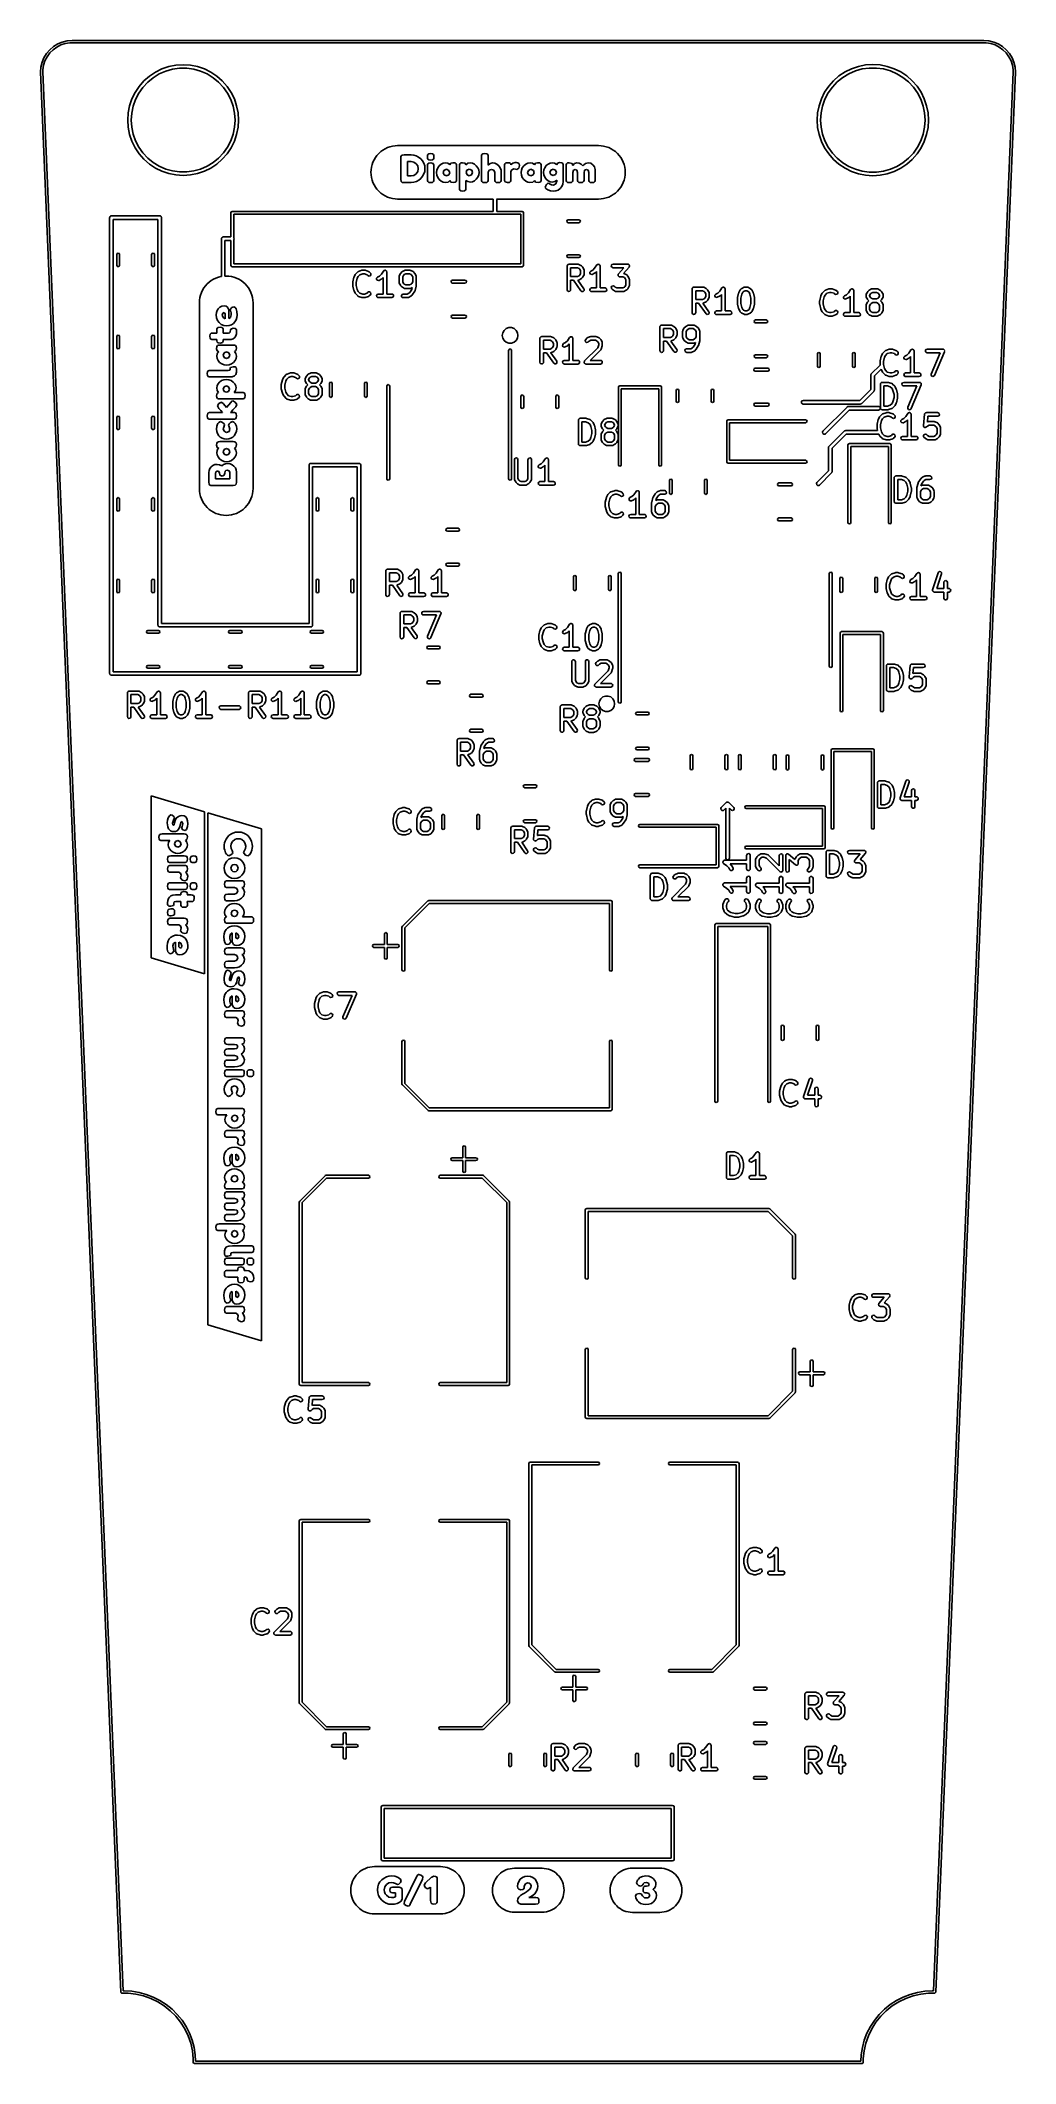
# Model space of a CAD drawing. Extents: x 5.2 to 6.82, y -5.24 to -1.89.
import ezdxf

# ---------------------------------------------------------------- set-up
doc = ezdxf.new("R2010")
doc.units = 0
doc.header["$MEASUREMENT"] = 0
doc.layers.add('BLACK', color=7, linetype='CONTINUOUS')

msp = doc.modelspace()

# ---------------------------------------------------------------- linework, layer by layer
at = {"layer": 'BLACK', "linetype": 'CONTINUOUS'}
for p, q in [((5.21249, -1.91313), (5.21781, -1.9069)), ((5.21781, -1.9069), (5.22404, -1.90158)), ((5.22328, -1.907), (5.21791, -1.91237)), ((5.22943, -1.90253), (5.22328, -1.907)), ((5.22404, -1.90158), (5.23103, -1.8973)), ((5.2362, -1.89908), (5.22943, -1.90253)), ((5.23103, -1.8973), (5.2386, -1.89417)), ((5.24343, -1.89674), (5.2362, -1.89908)), ((5.2386, -1.89417), (5.24656, -1.89225)), ((5.25093, -1.89555), (5.24343, -1.89674)), ((5.24656, -1.89225), (5.25473, -1.89161)), ((5.25473, -1.89555), (5.25093, -1.89555)), ((5.25473, -1.89161), (5.25473, -1.89161)), ((5.25473, -1.89161), (6.76443, -1.89161)), ((5.25473, -1.89555), (5.25473, -1.89555)), ((6.76443, -1.89555), (5.25473, -1.89555)), ((5.25473, -1.89555), (5.25473, -1.89555)), ((5.25473, -1.89555), (5.25473, -1.89555)), ((6.76443, -1.89161), (6.7726, -1.89225)), ((6.76823, -1.89555), (6.76443, -1.89555)), ((6.77573, -1.89674), (6.76823, -1.89555)), ((6.7726, -1.89225), (6.78057, -1.89417)), ((6.78296, -1.89908), (6.77573, -1.89674)), ((6.78057, -1.89417), (6.78814, -1.8973)), ((6.78973, -1.90253), (6.78296, -1.89908)), ((6.78814, -1.8973), (6.79512, -1.90158)), ((6.79588, -1.907), (6.78973, -1.90253)), ((6.79512, -1.90158), (6.80135, -1.9069)), ((6.80126, -1.91237), (6.79588, -1.907)), ((6.80135, -1.9069), (6.80667, -1.91313)), ((5.20252, -1.94383), (5.20316, -1.93566)), ((5.20316, -1.93566), (5.20507, -1.92769)), ((5.20507, -1.92769), (5.20821, -1.92012)), ((5.20764, -1.93252), (5.20645, -1.94003)), ((5.20645, -1.94003), (5.20645, -1.94379)), ((5.20999, -1.92529), (5.20764, -1.93252)), ((5.20821, -1.92012), (5.21249, -1.91313)), ((5.21344, -1.91852), (5.20999, -1.92529)), ((5.21791, -1.91237), (5.21344, -1.91852)), ((5.39288, -1.94409), (5.40364, -1.93879)), ((5.40993, -1.94248), (5.39917, -1.94715)), ((5.40364, -1.93879), (5.41499, -1.93493)), ((5.42123, -1.93931), (5.40993, -1.94248)), ((5.41499, -1.93493), (5.42676, -1.93259)), ((5.43286, -1.93771), (5.42123, -1.93931)), ((5.42676, -1.93259), (5.43872, -1.93181)), ((5.44459, -1.93771), (5.43286, -1.93771)), ((5.43872, -1.93181), (5.45069, -1.93259)), ((5.45622, -1.93931), (5.44459, -1.93771)), ((5.45069, -1.93259), (5.46246, -1.93493)), ((5.46752, -1.94248), (5.45622, -1.93931)), ((5.46246, -1.93493), (5.47381, -1.93879)), ((5.47828, -1.94715), (5.46752, -1.94248)), ((5.47381, -1.93879), (5.48457, -1.94409)), ((6.53439, -1.94368), (6.5452, -1.93835)), ((6.55152, -1.94203), (6.5407, -1.94673)), ((6.5452, -1.93835), (6.55662, -1.93448)), ((6.56288, -1.93885), (6.55152, -1.94203)), ((6.55662, -1.93448), (6.56844, -1.93212)), ((6.57457, -1.93724), (6.56288, -1.93885)), ((6.56844, -1.93212), (6.58047, -1.93134)), ((6.58637, -1.93724), (6.57457, -1.93724)), ((6.58047, -1.93134), (6.5925, -1.93212)), ((6.59806, -1.93885), (6.58637, -1.93724)), ((6.5925, -1.93212), (6.60433, -1.93448)), ((6.60943, -1.94203), (6.59806, -1.93885)), ((6.60433, -1.93448), (6.61574, -1.93835)), ((6.62025, -1.94673), (6.60943, -1.94203)), ((6.61574, -1.93835), (6.62655, -1.94368)), ((6.80572, -1.91852), (6.80126, -1.91237)), ((6.80917, -1.92529), (6.80572, -1.91852)), ((6.80667, -1.91313), (6.81096, -1.92012)), ((6.81152, -1.93252), (6.80917, -1.92529)), ((6.81096, -1.92012), (6.81409, -1.92769)), ((6.81271, -1.94003), (6.81152, -1.93252)), ((6.81271, -1.9438), (6.81271, -1.94003)), ((6.81409, -1.92769), (6.816, -1.93566)), ((6.816, -1.93566), (6.81665, -1.94383)), ((5.20253, -1.94387), (5.20252, -1.94383)), ((5.20252, -1.94391), (5.20253, -1.94387)), ((5.33553, -5.12366), (5.20252, -1.94391)), ((5.20645, -1.94379), (5.33938, -5.12161)), ((5.35932, -1.97765), (5.36598, -1.96768)), ((5.37203, -1.96924), (5.36526, -1.97882)), ((5.36598, -1.96768), (5.37389, -1.95866)), ((5.38004, -1.96066), (5.37203, -1.96924)), ((5.37389, -1.95866), (5.38291, -1.95076)), ((5.38914, -1.95325), (5.38004, -1.96066)), ((5.38291, -1.95076), (5.39288, -1.94409)), ((5.39917, -1.94715), (5.38914, -1.95325)), ((5.48831, -1.95325), (5.47828, -1.94715)), ((5.48457, -1.94409), (5.49454, -1.95076)), ((5.49741, -1.96066), (5.48831, -1.95325)), ((5.49454, -1.95076), (5.50356, -1.95866)), ((5.50542, -1.96924), (5.49741, -1.96066)), ((5.50356, -1.95866), (5.51147, -1.96768)), ((5.51219, -1.97882), (5.50542, -1.96924)), ((5.51147, -1.96768), (5.51813, -1.97765)), ((6.50066, -1.97742), (6.50735, -1.96739)), ((6.51341, -1.96894), (6.5066, -1.97858)), ((6.50735, -1.96739), (6.5153, -1.95833)), ((6.52146, -1.96031), (6.51341, -1.96894)), ((6.5153, -1.95833), (6.52437, -1.95038)), ((6.53061, -1.95287), (6.52146, -1.96031)), ((6.52437, -1.95038), (6.53439, -1.94368)), ((6.5407, -1.94673), (6.53061, -1.95287)), ((6.63033, -1.95287), (6.62025, -1.94673)), ((6.62655, -1.94368), (6.63658, -1.95038)), ((6.63949, -1.96031), (6.63033, -1.95287)), ((6.63658, -1.95038), (6.64564, -1.95833)), ((6.64754, -1.96894), (6.63949, -1.96031)), ((6.64564, -1.95833), (6.65359, -1.96739)), ((6.65434, -1.97858), (6.64754, -1.96894)), ((6.65359, -1.96739), (6.66029, -1.97742)), ((6.68062, -5.12168), (6.81271, -1.9438)), ((6.81665, -1.94391), (6.68447, -5.12373)), ((6.81665, -1.94383), (6.81663, -1.94387)), ((6.81663, -1.94387), (6.81665, -1.94391)), ((6.81665, -1.94383), (6.81665, -1.94383)), ((5.34782, -2.01153), (5.35016, -1.99977)), ((5.35016, -1.99977), (5.35401, -1.98841)), ((5.35593, -2.0003), (5.35354, -2.01179)), ((5.35401, -1.98841), (5.35932, -1.97765)), ((5.35986, -1.98924), (5.35593, -2.0003)), ((5.36526, -1.97882), (5.35986, -1.98924)), ((5.51759, -1.98924), (5.51219, -1.97882)), ((5.52152, -2.0003), (5.51759, -1.98924)), ((5.51813, -1.97765), (5.52344, -1.98841)), ((5.52391, -2.01179), (5.52152, -2.0003)), ((5.52344, -1.98841), (5.52729, -1.99977)), ((5.52729, -1.99977), (5.52963, -2.01153)), ((6.4891, -2.01147), (6.49145, -1.99965)), ((6.49145, -1.99965), (6.49533, -1.98823)), ((6.49722, -2.00017), (6.49482, -2.01173)), ((6.49533, -1.98823), (6.50066, -1.97742)), ((6.50117, -1.98905), (6.49722, -2.00017)), ((6.5066, -1.97858), (6.50117, -1.98905)), ((6.65977, -1.98905), (6.65434, -1.97858)), ((6.66373, -2.00017), (6.65977, -1.98905)), ((6.66029, -1.97742), (6.66562, -1.98823)), ((6.66613, -2.01173), (6.66373, -2.00017)), ((6.66562, -1.98823), (6.66949, -1.99965)), ((6.66949, -1.99965), (6.67185, -2.01147)), ((5.34703, -2.0235), (5.34782, -2.01153)), ((5.34782, -2.03547), (5.34703, -2.0235)), ((5.35016, -2.04723), (5.34782, -2.03547)), ((5.35354, -2.01179), (5.35274, -2.0235)), ((5.35274, -2.0235), (5.35354, -2.03521)), ((5.35354, -2.03521), (5.35593, -2.0467)), ((5.52152, -2.0467), (5.52391, -2.03521)), ((5.52471, -2.0235), (5.52391, -2.01179)), ((5.52391, -2.03521), (5.52471, -2.0235)), ((5.52963, -2.03547), (5.52729, -2.04723)), ((5.52963, -2.01153), (5.53042, -2.0235)), ((5.53042, -2.0235), (5.52963, -2.03547)), ((6.48831, -2.0235), (6.4891, -2.01147)), ((6.4891, -2.03553), (6.48831, -2.0235)), ((6.49145, -2.04735), (6.4891, -2.03553)), ((6.49482, -2.01173), (6.49401, -2.0235)), ((6.49401, -2.0235), (6.49482, -2.03527)), ((6.49482, -2.03527), (6.49722, -2.04683)), ((6.66373, -2.04683), (6.66613, -2.03527)), ((6.66693, -2.0235), (6.66613, -2.01173)), ((6.66613, -2.03527), (6.66693, -2.0235)), ((6.67185, -2.03553), (6.66949, -2.04735)), ((6.67185, -2.01147), (6.67264, -2.0235)), ((6.67264, -2.0235), (6.67185, -2.03553)), ((5.35401, -2.05859), (5.35016, -2.04723)), ((5.35932, -2.06934), (5.35401, -2.05859)), ((5.35593, -2.0467), (5.35986, -2.05776)), ((5.36598, -2.07932), (5.35932, -2.06934)), ((5.35986, -2.05776), (5.36526, -2.06818)), ((5.36526, -2.06818), (5.37203, -2.07776)), ((5.50542, -2.07776), (5.51219, -2.06818)), ((5.51813, -2.06934), (5.51147, -2.07932)), ((5.51219, -2.06818), (5.51759, -2.05776)), ((5.51759, -2.05776), (5.52152, -2.0467)), ((5.52344, -2.05859), (5.51813, -2.06934)), ((5.52729, -2.04723), (5.52344, -2.05859)), ((5.7625, -2.07867), (5.76572, -2.07575)), ((5.76572, -2.07575), (5.76921, -2.07316)), ((5.76921, -2.07316), (5.77294, -2.07093)), ((5.77294, -2.07093), (5.77687, -2.06907)), ((5.77687, -2.06907), (5.78096, -2.06761)), ((5.78096, -2.06761), (5.78518, -2.06655)), ((5.78518, -2.06655), (5.78948, -2.06591)), ((5.78948, -2.06591), (5.79382, -2.0657)), ((5.79382, -2.0657), (5.79903, -2.0657)), ((5.79903, -2.0657), (6.12097, -2.0657)), ((6.12097, -2.0657), (6.12618, -2.0657)), ((6.12618, -2.0657), (6.13052, -2.06591)), ((6.13052, -2.06591), (6.13482, -2.06655)), ((6.13482, -2.06655), (6.13904, -2.06761)), ((6.13904, -2.06761), (6.14313, -2.06907)), ((6.14313, -2.06907), (6.14706, -2.07093)), ((6.14706, -2.07093), (6.15079, -2.07316)), ((6.15079, -2.07316), (6.15428, -2.07575)), ((6.15428, -2.07575), (6.1575, -2.07867)), ((6.49533, -2.05877), (6.49145, -2.04735)), ((6.50066, -2.06958), (6.49533, -2.05877)), ((6.49722, -2.04683), (6.50117, -2.05794)), ((6.50735, -2.0796), (6.50066, -2.06958)), ((6.50117, -2.05794), (6.5066, -2.06842)), ((6.5066, -2.06842), (6.51341, -2.07806)), ((6.64754, -2.07806), (6.65434, -2.06842)), ((6.66029, -2.06958), (6.65359, -2.0796)), ((6.65434, -2.06842), (6.65977, -2.05794)), ((6.65977, -2.05794), (6.66373, -2.04683)), ((6.66562, -2.05877), (6.66029, -2.06958)), ((6.66949, -2.04735), (6.66562, -2.05877)), ((5.37389, -2.08833), (5.36598, -2.07932)), ((5.37203, -2.07776), (5.38004, -2.08634)), ((5.38291, -2.09624), (5.37389, -2.08833)), ((5.38004, -2.08634), (5.38914, -2.09375)), ((5.39288, -2.10291), (5.38291, -2.09624)), ((5.38914, -2.09375), (5.39917, -2.09984)), ((5.40364, -2.10821), (5.39288, -2.10291)), ((5.39917, -2.09984), (5.40993, -2.10452)), ((5.41499, -2.11207), (5.40364, -2.10821)), ((5.40993, -2.10452), (5.42123, -2.10769)), ((5.42123, -2.10769), (5.43286, -2.10928)), ((5.43286, -2.10928), (5.44459, -2.10928)), ((5.44459, -2.10928), (5.45622, -2.10769)), ((5.45622, -2.10769), (5.46752, -2.10452)), ((5.47381, -2.10821), (5.46246, -2.11207)), ((5.46752, -2.10452), (5.47828, -2.09984)), ((5.48457, -2.10291), (5.47381, -2.10821)), ((5.47828, -2.09984), (5.48831, -2.09375)), ((5.49454, -2.09624), (5.48457, -2.10291)), ((5.48831, -2.09375), (5.49741, -2.08634)), ((5.50356, -2.08833), (5.49454, -2.09624)), ((5.49741, -2.08634), (5.50542, -2.07776)), ((5.51147, -2.07932), (5.50356, -2.08833)), ((5.74952, -2.11), (5.74973, -2.10566)), ((5.74973, -2.11434), (5.74952, -2.11)), ((5.74973, -2.10566), (5.75037, -2.10136)), ((5.75037, -2.10136), (5.75143, -2.09714)), ((5.75143, -2.09714), (5.75289, -2.09305)), ((5.75289, -2.09305), (5.75475, -2.08912)), ((5.75475, -2.08912), (5.75699, -2.08539)), ((5.75699, -2.08539), (5.75958, -2.0819)), ((5.75958, -2.0819), (5.7625, -2.07867)), ((5.79913, -2.08447), (5.79903, -2.08666)), ((5.79903, -2.08666), (5.79903, -2.12141)), ((5.79972, -2.08284), (5.79913, -2.08447)), ((5.80138, -2.08158), (5.79972, -2.08284)), ((5.80459, -2.08116), (5.80138, -2.08158)), ((5.81616, -2.08122), (5.80459, -2.08116)), ((5.81009, -2.11591), (5.81009, -2.09228)), ((5.81009, -2.09228), (5.81609, -2.09228)), ((5.81609, -2.09228), (5.82054, -2.09313)), ((5.82055, -2.08163), (5.81616, -2.08122)), ((5.82054, -2.09313), (5.82437, -2.09569)), ((5.82467, -2.08285), (5.82055, -2.08163)), ((5.827, -2.10879), (5.82428, -2.11256)), ((5.82437, -2.09569), (5.82702, -2.09951)), ((5.82852, -2.08489), (5.82467, -2.08285)), ((5.82791, -2.10416), (5.827, -2.10879)), ((5.82702, -2.09951), (5.82791, -2.10416)), ((5.83209, -2.08775), (5.82852, -2.08489)), ((5.8351, -2.0912), (5.83209, -2.08775)), ((5.83725, -2.09503), (5.8351, -2.0912)), ((5.83854, -2.09923), (5.83725, -2.09503)), ((5.83729, -2.11266), (5.83855, -2.10841)), ((5.83897, -2.10381), (5.83854, -2.09923)), ((5.83855, -2.10841), (5.83897, -2.10381)), ((5.84312, -2.082), (5.84303, -2.08416)), ((5.84303, -2.08416), (5.84312, -2.08631)), ((5.84312, -2.09744), (5.84303, -2.09959)), ((5.84303, -2.09959), (5.84303, -2.12153)), ((5.84366, -2.08041), (5.84312, -2.082)), ((5.84312, -2.08631), (5.84369, -2.08797)), ((5.84366, -2.09578), (5.84312, -2.09744)), ((5.84531, -2.07914), (5.84366, -2.08041)), ((5.84531, -2.09456), (5.84366, -2.09578)), ((5.84369, -2.08797), (5.84534, -2.08928)), ((5.84853, -2.07872), (5.84531, -2.07914)), ((5.8485, -2.09416), (5.84531, -2.09456)), ((5.84534, -2.08928), (5.8485, -2.08966)), ((5.8485, -2.08966), (5.85166, -2.08928)), ((5.84853, -2.09416), (5.8485, -2.09416)), ((5.85169, -2.07914), (5.84853, -2.07872)), ((5.85278, -2.09522), (5.84853, -2.09416)), ((5.85166, -2.08928), (5.85331, -2.088)), ((5.85328, -2.08041), (5.85169, -2.07914)), ((5.85391, -2.09791), (5.85278, -2.09522)), ((5.85387, -2.08206), (5.85328, -2.08041)), ((5.85331, -2.088), (5.85387, -2.08637)), ((5.85397, -2.08422), (5.85387, -2.08206)), ((5.85387, -2.08637), (5.85397, -2.08422)), ((5.85397, -2.09972), (5.85391, -2.09791)), ((5.85397, -2.12159), (5.85397, -2.09972)), ((5.85855, -2.10633), (5.85803, -2.1105)), ((5.85803, -2.1105), (5.85855, -2.11468)), ((5.8601, -2.10251), (5.85855, -2.10633)), ((5.86269, -2.09906), (5.8601, -2.10251)), ((5.86589, -2.09634), (5.86269, -2.09906)), ((5.8693, -2.0947), (5.86589, -2.09634)), ((5.86897, -2.11059), (5.8705, -2.10678)), ((5.87059, -2.11431), (5.86897, -2.11059)), ((5.87291, -2.09416), (5.8693, -2.0947)), ((5.8705, -2.10678), (5.8745, -2.10503)), ((5.87678, -2.09491), (5.87291, -2.09416)), ((5.8745, -2.10503), (5.87844, -2.10678)), ((5.87922, -2.09631), (5.87678, -2.09491)), ((5.87991, -2.11056), (5.87838, -2.11428)), ((5.87844, -2.10678), (5.87991, -2.11056)), ((5.88034, -2.09759), (5.87922, -2.09631)), ((5.88177, -2.09497), (5.88034, -2.09759)), ((5.88528, -2.09409), (5.88177, -2.09497)), ((5.88891, -2.09447), (5.88528, -2.09409)), ((5.89056, -2.09578), (5.88891, -2.09447)), ((5.89112, -2.09744), (5.89056, -2.09578)), ((5.89122, -2.09959), (5.89112, -2.09744)), ((5.89122, -2.12147), (5.89122, -2.09959)), ((5.89631, -2.09734), (5.89622, -2.09947)), ((5.89622, -2.09947), (5.89622, -2.13597)), ((5.89684, -2.09578), (5.89631, -2.09734)), ((5.89833, -2.09452), (5.89684, -2.09578)), ((5.90103, -2.09409), (5.89833, -2.09452)), ((5.9055, -2.09494), (5.90103, -2.09409)), ((5.90684, -2.09741), (5.9055, -2.09494)), ((5.9099, -2.09497), (5.90684, -2.09741)), ((5.90716, -2.11022), (5.90859, -2.10653)), ((5.90862, -2.11388), (5.90716, -2.11022)), ((5.90859, -2.10653), (5.91244, -2.10484)), ((5.91431, -2.09416), (5.9099, -2.09497)), ((5.91244, -2.10484), (5.91634, -2.1065)), ((5.91765, -2.09469), (5.91431, -2.09416)), ((5.91784, -2.11022), (5.91625, -2.11391)), ((5.91634, -2.1065), (5.91784, -2.11022)), ((5.92087, -2.0963), (5.91765, -2.09469)), ((5.92397, -2.09897), (5.92087, -2.0963)), ((5.9265, -2.10235), (5.92397, -2.09897)), ((5.92802, -2.10608), (5.9265, -2.10235)), ((5.92853, -2.11016), (5.92802, -2.10608)), ((5.92803, -2.11423), (5.92853, -2.11016)), ((5.93269, -2.082), (5.93259, -2.08416)), ((5.93259, -2.08416), (5.93259, -2.12153)), ((5.93322, -2.08041), (5.93269, -2.082)), ((5.93487, -2.07914), (5.93322, -2.08041)), ((5.93809, -2.07872), (5.93487, -2.07914)), ((5.94125, -2.07914), (5.93809, -2.07872)), ((5.94284, -2.08041), (5.94125, -2.07914)), ((5.94344, -2.08206), (5.94284, -2.08041)), ((5.94353, -2.08422), (5.94344, -2.08206)), ((5.94353, -2.09803), (5.94353, -2.08422)), ((5.94692, -2.09517), (5.94353, -2.09803)), ((5.94353, -2.10947), (5.94547, -2.10644)), ((5.94353, -2.12159), (5.94353, -2.10947)), ((5.94547, -2.10644), (5.94937, -2.10509)), ((5.95084, -2.09422), (5.94692, -2.09517)), ((5.94937, -2.10509), (5.95303, -2.10653)), ((5.95478, -2.09475), (5.95084, -2.09422)), ((5.95303, -2.10653), (5.95447, -2.11053)), ((5.95447, -2.11053), (5.95447, -2.12147)), ((5.95825, -2.09633), (5.95478, -2.09475)), ((5.96125, -2.09897), (5.95825, -2.09633)), ((5.96356, -2.10237), (5.96125, -2.09897)), ((5.96494, -2.10625), (5.96356, -2.10237)), ((5.96541, -2.11059), (5.96494, -2.10625)), ((5.96541, -2.12159), (5.96541, -2.11059)), ((5.9705, -2.09737), (5.97041, -2.09953)), ((5.97041, -2.09953), (5.97041, -2.12147)), ((5.97103, -2.09578), (5.9705, -2.09737)), ((5.97269, -2.09452), (5.97103, -2.09578)), ((5.97591, -2.09409), (5.97269, -2.09452)), ((5.97895, -2.09445), (5.97591, -2.09409)), ((5.98059, -2.09553), (5.97895, -2.09445)), ((5.98128, -2.09759), (5.98059, -2.09553)), ((5.98219, -2.09653), (5.98128, -2.09759)), ((5.98141, -2.10847), (5.98287, -2.10559)), ((5.98141, -2.12159), (5.98141, -2.10847)), ((5.98472, -2.09484), (5.98219, -2.09653)), ((5.98287, -2.10559), (5.98603, -2.10441)), ((5.98813, -2.09378), (5.98472, -2.09484)), ((5.98603, -2.10441), (5.98875, -2.10491)), ((5.99059, -2.09394), (5.98813, -2.09378)), ((5.98875, -2.10491), (5.99091, -2.10541)), ((5.99278, -2.09447), (5.99059, -2.09394)), ((5.99091, -2.10541), (5.99434, -2.10303)), ((5.99475, -2.09575), (5.99278, -2.09447)), ((5.99434, -2.10303), (5.99553, -2.09866)), ((5.99553, -2.09866), (5.99475, -2.09575)), ((5.99855, -2.10633), (5.99803, -2.1105)), ((5.99803, -2.1105), (5.99855, -2.11468)), ((6.0001, -2.10251), (5.99855, -2.10633)), ((6.00269, -2.09906), (6.0001, -2.10251)), ((6.00589, -2.09634), (6.00269, -2.09906)), ((6.0093, -2.0947), (6.00589, -2.09634)), ((6.00897, -2.11059), (6.0105, -2.10678)), ((6.01059, -2.11431), (6.00897, -2.11059)), ((6.01291, -2.09416), (6.0093, -2.0947)), ((6.0105, -2.10678), (6.0145, -2.10503)), ((6.01678, -2.09491), (6.01291, -2.09416)), ((6.0145, -2.10503), (6.01844, -2.10678)), ((6.01922, -2.09631), (6.01678, -2.09491)), ((6.01991, -2.11056), (6.01837, -2.11428)), ((6.01844, -2.10678), (6.01991, -2.11056)), ((6.02034, -2.09759), (6.01922, -2.09631)), ((6.02177, -2.09497), (6.02034, -2.09759)), ((6.02528, -2.09409), (6.02177, -2.09497)), ((6.02891, -2.09447), (6.02528, -2.09409)), ((6.03056, -2.09578), (6.02891, -2.09447)), ((6.03113, -2.09744), (6.03056, -2.09578)), ((6.03122, -2.09959), (6.03113, -2.09744)), ((6.03122, -2.12147), (6.03122, -2.09959)), ((6.03579, -2.10602), (6.03528, -2.11009)), ((6.03528, -2.11009), (6.03578, -2.11417)), ((6.03731, -2.10229), (6.03579, -2.10602)), ((6.03984, -2.09891), (6.03731, -2.10229)), ((6.04298, -2.09623), (6.03984, -2.09891)), ((6.04632, -2.09463), (6.04298, -2.09623)), ((6.04597, -2.11013), (6.04747, -2.10641)), ((6.04756, -2.11378), (6.04597, -2.11013)), ((6.04984, -2.09409), (6.04632, -2.09463)), ((6.04747, -2.10641), (6.05141, -2.10472)), ((6.05372, -2.09488), (6.04984, -2.09409)), ((6.05141, -2.10472), (6.05528, -2.10644)), ((6.05612, -2.09631), (6.05372, -2.09488)), ((6.05672, -2.11013), (6.05522, -2.11375)), ((6.05528, -2.10644), (6.05672, -2.11013)), ((6.05716, -2.09753), (6.05612, -2.09631)), ((6.05844, -2.09488), (6.05716, -2.09753)), ((6.06197, -2.09397), (6.05844, -2.09488)), ((6.06553, -2.09434), (6.06197, -2.09397)), ((6.06712, -2.09563), (6.06553, -2.09434)), ((6.06769, -2.09722), (6.06712, -2.09563)), ((6.06778, -2.09934), (6.06769, -2.09722)), ((6.06778, -2.12522), (6.06778, -2.09934)), ((6.07287, -2.09737), (6.07278, -2.09953)), ((6.07278, -2.09953), (6.07278, -2.12153)), ((6.07347, -2.09578), (6.07287, -2.09737)), ((6.07505, -2.09452), (6.07347, -2.09578)), ((6.07791, -2.09409), (6.07505, -2.09452)), ((6.08247, -2.09522), (6.07791, -2.09409)), ((6.08353, -2.09847), (6.08247, -2.09522)), ((6.08677, -2.09514), (6.08353, -2.09847)), ((6.08378, -2.11053), (6.08472, -2.10645)), ((6.08378, -2.12159), (6.08378, -2.11053)), ((6.08472, -2.10645), (6.08753, -2.10509)), ((6.09059, -2.09403), (6.08677, -2.09514)), ((6.08753, -2.10509), (6.09044, -2.10645)), ((6.09044, -2.10645), (6.09141, -2.11053)), ((6.09448, -2.09464), (6.09059, -2.09403)), ((6.09141, -2.11053), (6.09141, -2.12147)), ((6.09765, -2.09645), (6.09448, -2.09464)), ((6.10009, -2.09947), (6.09765, -2.09645)), ((6.10175, -2.0975), (6.10009, -2.09947)), ((6.10484, -2.09525), (6.10175, -2.0975)), ((6.10241, -2.11059), (6.10319, -2.10653)), ((6.10241, -2.12153), (6.10241, -2.11059)), ((6.10319, -2.10653), (6.10616, -2.10509)), ((6.10922, -2.09403), (6.10484, -2.09525)), ((6.10616, -2.10509), (6.10906, -2.10645)), ((6.10906, -2.10645), (6.11003, -2.11053)), ((6.11381, -2.09499), (6.10922, -2.09403)), ((6.11003, -2.11053), (6.11003, -2.12147)), ((6.11759, -2.09788), (6.11381, -2.09499)), ((6.11947, -2.101), (6.11759, -2.09788)), ((6.12059, -2.10524), (6.11947, -2.101)), ((6.12097, -2.11059), (6.12059, -2.10524)), ((6.12097, -2.12153), (6.12097, -2.11059)), ((6.1575, -2.07867), (6.16042, -2.0819)), ((6.16042, -2.0819), (6.16301, -2.08539)), ((6.16301, -2.08539), (6.16525, -2.08912)), ((6.16525, -2.08912), (6.16711, -2.09305)), ((6.16711, -2.09305), (6.16857, -2.09714)), ((6.16857, -2.09714), (6.16963, -2.10136)), ((6.16963, -2.10136), (6.17027, -2.10566)), ((6.17027, -2.10566), (6.17048, -2.11)), ((6.17048, -2.11), (6.17027, -2.11434)), ((6.5153, -2.08867), (6.50735, -2.0796)), ((6.51341, -2.07806), (6.52146, -2.08669)), ((6.52437, -2.09662), (6.5153, -2.08867)), ((6.52146, -2.08669), (6.53061, -2.09413)), ((6.53439, -2.10331), (6.52437, -2.09662)), ((6.53061, -2.09413), (6.5407, -2.10026)), ((6.5452, -2.10865), (6.53439, -2.10331)), ((6.5407, -2.10026), (6.55152, -2.10497)), ((6.55662, -2.11252), (6.5452, -2.10865)), ((6.55152, -2.10497), (6.56288, -2.10815)), ((6.56288, -2.10815), (6.57457, -2.10976)), ((6.57457, -2.10976), (6.58637, -2.10976)), ((6.58637, -2.10976), (6.59806, -2.10815)), ((6.59806, -2.10815), (6.60943, -2.10497)), ((6.61574, -2.10865), (6.60433, -2.11252)), ((6.60943, -2.10497), (6.62025, -2.10026)), ((6.62655, -2.10331), (6.61574, -2.10865)), ((6.62025, -2.10026), (6.63033, -2.09413)), ((6.63658, -2.09662), (6.62655, -2.10331)), ((6.63033, -2.09413), (6.63949, -2.08669)), ((6.64564, -2.08867), (6.63658, -2.09662)), ((6.63949, -2.08669), (6.64754, -2.07806)), ((6.65359, -2.0796), (6.64564, -2.08867)), ((5.42676, -2.11441), (5.41499, -2.11207)), ((5.43872, -2.11519), (5.42676, -2.11441)), ((5.45069, -2.11441), (5.43872, -2.11519)), ((5.46246, -2.11207), (5.45069, -2.11441)), ((5.75037, -2.11864), (5.74973, -2.11434)), ((5.75143, -2.12286), (5.75037, -2.11864)), ((5.75289, -2.12695), (5.75143, -2.12286)), ((5.75475, -2.13088), (5.75289, -2.12695)), ((5.75699, -2.13461), (5.75475, -2.13088)), ((5.75958, -2.1381), (5.75699, -2.13461)), ((5.7625, -2.14133), (5.75958, -2.1381)), ((5.76572, -2.14425), (5.7625, -2.14133)), ((5.79903, -2.12141), (5.79978, -2.12541)), ((5.79978, -2.12541), (5.80144, -2.12658)), ((5.80144, -2.12658), (5.80453, -2.12697)), ((5.80453, -2.12697), (5.81597, -2.12697)), ((5.81616, -2.11591), (5.81009, -2.11591)), ((5.81597, -2.12697), (5.82057, -2.12654)), ((5.82044, -2.11507), (5.81616, -2.11591)), ((5.82428, -2.11256), (5.82044, -2.11507)), ((5.82057, -2.12654), (5.82482, -2.12527)), ((5.82482, -2.12527), (5.82871, -2.12314)), ((5.82871, -2.12314), (5.83225, -2.12016)), ((5.83225, -2.12016), (5.83519, -2.11658)), ((5.83519, -2.11658), (5.83729, -2.11266)), ((5.84303, -2.12153), (5.84312, -2.12372)), ((5.84312, -2.12372), (5.84366, -2.12534)), ((5.84366, -2.12534), (5.8453, -2.12661)), ((5.8453, -2.12661), (5.84847, -2.12703)), ((5.84847, -2.12703), (5.85167, -2.12662)), ((5.85167, -2.12662), (5.85328, -2.12541)), ((5.85328, -2.12541), (5.85387, -2.12375)), ((5.85387, -2.12375), (5.85397, -2.12159)), ((5.85855, -2.11468), (5.86009, -2.1185)), ((5.86009, -2.1185), (5.86266, -2.12197)), ((5.86266, -2.12197), (5.86583, -2.12471)), ((5.86583, -2.12471), (5.86917, -2.12636)), ((5.86917, -2.12636), (5.87269, -2.12691)), ((5.87453, -2.11597), (5.87059, -2.11431)), ((5.87269, -2.12691), (5.87732, -2.12608)), ((5.87838, -2.11428), (5.87453, -2.11597)), ((5.87732, -2.12608), (5.88041, -2.12359)), ((5.88041, -2.12359), (5.88175, -2.12606)), ((5.88175, -2.12606), (5.88631, -2.12691)), ((5.88631, -2.12691), (5.88909, -2.1265)), ((5.88909, -2.1265), (5.89059, -2.12528)), ((5.89059, -2.12528), (5.89112, -2.12363)), ((5.89112, -2.12363), (5.89122, -2.12147)), ((5.89622, -2.13597), (5.89631, -2.13809)), ((5.89631, -2.13809), (5.89687, -2.13966)), ((5.89687, -2.13966), (5.8985, -2.14091)), ((5.8985, -2.14091), (5.90159, -2.14128)), ((5.90159, -2.14128), (5.90466, -2.14091)), ((5.90466, -2.14091), (5.90625, -2.13963)), ((5.90625, -2.13963), (5.90681, -2.13803)), ((5.90681, -2.13803), (5.90691, -2.13591)), ((5.90691, -2.13591), (5.90691, -2.12328)), ((5.90691, -2.12328), (5.90992, -2.12544)), ((5.91237, -2.11553), (5.90862, -2.11388)), ((5.90992, -2.12544), (5.91434, -2.12616)), ((5.91625, -2.11391), (5.91237, -2.11553)), ((5.91434, -2.12616), (5.91769, -2.12562)), ((5.91769, -2.12562), (5.92091, -2.12402)), ((5.92091, -2.12402), (5.924, -2.12134)), ((5.924, -2.12134), (5.92652, -2.11796)), ((5.92652, -2.11796), (5.92803, -2.11423)), ((5.93259, -2.12153), (5.93269, -2.12372)), ((5.93269, -2.12372), (5.93322, -2.12534)), ((5.93322, -2.12534), (5.93486, -2.12661)), ((5.93486, -2.12661), (5.93803, -2.12703)), ((5.93803, -2.12703), (5.94123, -2.12662)), ((5.94123, -2.12662), (5.94284, -2.12541)), ((5.94284, -2.12541), (5.94344, -2.12375)), ((5.94344, -2.12375), (5.94353, -2.12159)), ((5.95447, -2.12147), (5.95456, -2.12372)), ((5.95456, -2.12372), (5.95516, -2.12541)), ((5.95516, -2.12541), (5.95681, -2.12662)), ((5.95681, -2.12662), (5.95991, -2.12703)), ((5.95991, -2.12703), (5.96311, -2.12662)), ((5.96311, -2.12662), (5.96472, -2.12541)), ((5.96472, -2.12541), (5.96531, -2.12375)), ((5.96531, -2.12375), (5.96541, -2.12159)), ((5.97041, -2.12147), (5.97041, -2.12328)), ((5.97041, -2.12328), (5.97153, -2.12597)), ((5.97153, -2.12597), (5.97584, -2.12703)), ((5.97584, -2.12703), (5.97903, -2.12662)), ((5.97903, -2.12662), (5.98072, -2.12541)), ((5.98072, -2.12541), (5.98131, -2.12375)), ((5.98131, -2.12375), (5.98141, -2.12159)), ((5.99855, -2.11468), (6.00009, -2.1185)), ((6.00009, -2.1185), (6.00266, -2.12197)), ((6.00266, -2.12197), (6.00583, -2.12471)), ((6.00583, -2.12471), (6.00917, -2.12636)), ((6.00917, -2.12636), (6.01269, -2.12691)), ((6.01453, -2.11597), (6.01059, -2.11431)), ((6.01269, -2.12691), (6.01732, -2.12608)), ((6.01837, -2.11428), (6.01453, -2.11597)), ((6.01732, -2.12608), (6.02041, -2.12359)), ((6.02041, -2.12359), (6.02175, -2.12606)), ((6.02175, -2.12606), (6.02631, -2.12691)), ((6.02631, -2.12691), (6.02909, -2.1265)), ((6.02909, -2.1265), (6.03059, -2.12528)), ((6.03059, -2.12528), (6.03113, -2.12363)), ((6.03113, -2.12363), (6.03122, -2.12147)), ((6.03578, -2.11417), (6.0373, -2.11789)), ((6.0373, -2.11789), (6.03981, -2.12125)), ((6.04003, -2.13041), (6.03816, -2.13472)), ((6.03816, -2.13472), (6.03923, -2.1367)), ((6.03923, -2.1367), (6.04247, -2.13891)), ((6.03981, -2.12125), (6.04291, -2.12391)), ((6.04188, -2.12859), (6.04003, -2.13041)), ((6.04341, -2.12809), (6.04188, -2.12859)), ((6.04247, -2.13891), (6.04689, -2.14064)), ((6.04291, -2.12391), (6.04615, -2.1255)), ((6.04522, -2.12884), (6.04341, -2.12809)), ((6.04834, -2.13058), (6.04522, -2.12884)), ((6.04615, -2.1255), (6.04953, -2.12603)), ((6.04689, -2.14064), (6.05153, -2.14122)), ((6.05144, -2.11541), (6.04756, -2.11378)), ((6.05172, -2.13116), (6.04834, -2.13058)), ((6.04953, -2.12603), (6.05402, -2.12525)), ((6.05522, -2.11375), (6.05144, -2.11541)), ((6.05153, -2.14122), (6.05556, -2.14073)), ((6.05559, -2.12928), (6.05172, -2.13116)), ((6.05402, -2.12525), (6.05709, -2.12291)), ((6.05556, -2.14073), (6.05931, -2.13926)), ((6.05709, -2.12478), (6.05559, -2.12928)), ((6.05709, -2.12291), (6.05709, -2.12478)), ((6.05931, -2.13926), (6.06278, -2.13681)), ((6.06278, -2.13681), (6.06556, -2.13357)), ((6.06556, -2.13357), (6.06723, -2.1297)), ((6.06723, -2.1297), (6.06778, -2.12522)), ((6.07278, -2.12153), (6.07287, -2.12372)), ((6.07287, -2.12372), (6.07341, -2.12534)), ((6.07341, -2.12534), (6.07505, -2.12661)), ((6.07505, -2.12661), (6.07822, -2.12703)), ((6.07822, -2.12703), (6.08141, -2.12662)), ((6.08141, -2.12662), (6.08309, -2.12541)), ((6.08309, -2.12541), (6.08369, -2.12375)), ((6.08369, -2.12375), (6.08378, -2.12159)), ((6.09141, -2.12147), (6.0915, -2.12363)), ((6.0915, -2.12363), (6.09203, -2.12528)), ((6.09203, -2.12528), (6.09367, -2.12659)), ((6.09367, -2.12659), (6.09684, -2.12703)), ((6.09684, -2.12703), (6.10006, -2.12661)), ((6.10006, -2.12661), (6.10172, -2.12534)), ((6.10172, -2.12534), (6.10231, -2.12372)), ((6.10231, -2.12372), (6.10241, -2.12153)), ((6.11003, -2.12147), (6.11013, -2.12363)), ((6.11013, -2.12363), (6.11066, -2.12528)), ((6.11066, -2.12528), (6.1123, -2.12659)), ((6.1123, -2.12659), (6.11547, -2.12703)), ((6.11547, -2.12703), (6.11867, -2.12661)), ((6.11867, -2.12661), (6.12028, -2.12534)), ((6.12028, -2.12534), (6.12087, -2.12369)), ((6.12087, -2.12369), (6.12097, -2.12153)), ((6.1575, -2.14133), (6.15428, -2.14425)), ((6.16042, -2.1381), (6.1575, -2.14133)), ((6.16301, -2.13461), (6.16042, -2.1381)), ((6.16525, -2.13088), (6.16301, -2.13461)), ((6.16711, -2.12695), (6.16525, -2.13088)), ((6.16857, -2.12286), (6.16711, -2.12695)), ((6.16963, -2.11864), (6.16857, -2.12286)), ((6.17027, -2.11434), (6.16963, -2.11864)), ((6.56844, -2.11487), (6.55662, -2.11252)), ((6.58047, -2.11566), (6.56844, -2.11487)), ((6.5925, -2.11487), (6.58047, -2.11566)), ((6.60433, -2.11252), (6.5925, -2.11487)), ((5.51764, -2.177), (5.51833, -2.17533)), ((5.51764, -2.21705), (5.51764, -2.177)), ((5.51833, -2.17533), (5.52, -2.17464)), ((5.52, -2.17464), (5.95205, -2.17464)), ((5.76921, -2.14684), (5.76572, -2.14425)), ((5.77294, -2.14907), (5.76921, -2.14684)), ((5.77687, -2.15093), (5.77294, -2.14907)), ((5.78096, -2.15239), (5.77687, -2.15093)), ((5.78518, -2.15345), (5.78096, -2.15239)), ((5.78948, -2.15409), (5.78518, -2.15345)), ((5.79382, -2.1543), (5.78948, -2.15409)), ((5.79903, -2.1543), (5.79382, -2.1543)), ((5.81597, -2.1543), (5.79903, -2.1543)), ((5.84847, -2.1543), (5.81597, -2.1543)), ((5.88631, -2.1543), (5.84847, -2.1543)), ((5.90159, -2.1543), (5.88631, -2.1543)), ((5.95217, -2.1543), (5.90159, -2.1543)), ((5.95205, -2.155), (5.95217, -2.1543)), ((5.95205, -2.17464), (5.95205, -2.155)), ((5.95991, -2.1543), (5.9577, -2.1543)), ((5.9577, -2.1543), (5.95795, -2.155)), ((5.95795, -2.155), (5.95795, -2.17464)), ((5.95795, -2.17464), (6, -2.17464)), ((5.97584, -2.1543), (5.95991, -2.1543)), ((6.02631, -2.1543), (5.97584, -2.1543)), ((6, -2.17464), (6.00167, -2.17533)), ((6.00167, -2.17533), (6.00236, -2.177)), ((6.00236, -2.177), (6.00236, -2.264)), ((6.05153, -2.1543), (6.02631, -2.1543)), ((6.11547, -2.1543), (6.05153, -2.1543)), ((6.12097, -2.1543), (6.11547, -2.1543)), ((6.12618, -2.1543), (6.12097, -2.1543)), ((6.13052, -2.15409), (6.12618, -2.1543)), ((6.13482, -2.15345), (6.13052, -2.15409)), ((6.13904, -2.15239), (6.13482, -2.15345)), ((6.14313, -2.15093), (6.13904, -2.15239)), ((6.14706, -2.14907), (6.14313, -2.15093)), ((6.15079, -2.14684), (6.14706, -2.14907)), ((6.15428, -2.14425), (6.15079, -2.14684)), ((5.31705, -2.185), (5.31711, -2.18462)), ((5.31705, -2.94), (5.31705, -2.185)), ((5.31709, -2.18449), (5.31716, -2.18437)), ((5.31711, -2.18462), (5.31709, -2.18449)), ((5.31716, -2.18437), (5.31723, -2.18399)), ((5.31723, -2.18399), (5.31772, -2.1834)), ((5.31772, -2.1834), (5.3181, -2.18274)), ((5.3181, -2.18274), (5.31835, -2.18265)), ((5.31835, -2.18265), (5.31852, -2.18244)), ((5.31852, -2.18244), (5.31928, -2.18231)), ((5.31928, -2.18231), (5.32, -2.18205)), ((5.32, -2.18205), (5.4, -2.18205)), ((5.32295, -2.18795), (5.32295, -2.93705)), ((5.39705, -2.18795), (5.32295, -2.18795)), ((5.39705, -2.86), (5.39705, -2.18795)), ((5.4, -2.18205), (5.40038, -2.18211)), ((5.40038, -2.18211), (5.40051, -2.18209)), ((5.40051, -2.18209), (5.40063, -2.18216)), ((5.40063, -2.18216), (5.40101, -2.18223)), ((5.40101, -2.18223), (5.4016, -2.18272)), ((5.4016, -2.18272), (5.40226, -2.1831)), ((5.40226, -2.1831), (5.40235, -2.18335)), ((5.40235, -2.18335), (5.40256, -2.18352)), ((5.40256, -2.18352), (5.40269, -2.18428)), ((5.40269, -2.18428), (5.40295, -2.185)), ((5.40295, -2.185), (5.40295, -2.85705)), ((5.52236, -2.17936), (5.52236, -2.21836)), ((5.99764, -2.17936), (5.52236, -2.17936)), ((5.99764, -2.26164), (5.99764, -2.17936)), ((6.0737, -2.19106), (6.07439, -2.18939)), ((6.07439, -2.19273), (6.0737, -2.19106)), ((6.07439, -2.18939), (6.07606, -2.1887)), ((6.07606, -2.19343), (6.07439, -2.19273)), ((6.07606, -2.1887), (6.09394, -2.1887)), ((6.09394, -2.19343), (6.07606, -2.19343)), ((6.09394, -2.1887), (6.09561, -2.18939)), ((6.09561, -2.19273), (6.09394, -2.19343)), ((6.09561, -2.18939), (6.0963, -2.19106)), ((6.0963, -2.19106), (6.09561, -2.19273)), ((5.3287, -2.24606), (5.32939, -2.24439)), ((5.32939, -2.24439), (5.33106, -2.2437)), ((5.33106, -2.2437), (5.33273, -2.24439)), ((5.33273, -2.24439), (5.33343, -2.24606)), ((5.38657, -2.24606), (5.38727, -2.24439)), ((5.38727, -2.24439), (5.38894, -2.2437)), ((5.38894, -2.2437), (5.39061, -2.24439)), ((5.39061, -2.24439), (5.3913, -2.24606)), ((5.50205, -2.22), (5.50211, -2.21962)), ((5.50205, -2.28252), (5.50205, -2.22)), ((5.50209, -2.21949), (5.50216, -2.21937)), ((5.50211, -2.21962), (5.50209, -2.21949)), ((5.50216, -2.21937), (5.50223, -2.21899)), ((5.50223, -2.21899), (5.50272, -2.2184)), ((5.50272, -2.2184), (5.5031, -2.21774)), ((5.5031, -2.21774), (5.50335, -2.21765)), ((5.50335, -2.21765), (5.50352, -2.21744)), ((5.50352, -2.21744), (5.50428, -2.21731)), ((5.50428, -2.21731), (5.505, -2.21705)), ((5.505, -2.21705), (5.51764, -2.21705)), ((5.51764, -2.22295), (5.50795, -2.22295)), ((5.50795, -2.22295), (5.50795, -2.28187)), ((5.51764, -2.264), (5.51764, -2.22295)), ((5.52236, -2.21836), (5.52256, -2.21852)), ((5.52291, -2.22051), (5.52236, -2.22146)), ((5.52236, -2.22146), (5.52236, -2.26164)), ((5.52256, -2.21852), (5.52291, -2.22051)), ((5.3287, -2.26394), (5.3287, -2.24606)), ((5.32939, -2.26561), (5.3287, -2.26394)), ((5.33106, -2.2663), (5.32939, -2.26561)), ((5.33273, -2.26561), (5.33106, -2.2663)), ((5.33343, -2.26394), (5.33273, -2.26561)), ((5.33343, -2.24606), (5.33343, -2.26394)), ((5.38657, -2.26394), (5.38657, -2.24606)), ((5.38727, -2.26561), (5.38657, -2.26394)), ((5.38894, -2.2663), (5.38727, -2.26561)), ((5.39061, -2.26561), (5.38894, -2.2663)), ((5.3913, -2.26394), (5.39061, -2.26561)), ((5.3913, -2.24606), (5.3913, -2.26394)), ((5.51833, -2.26567), (5.51764, -2.264)), ((5.52, -2.26636), (5.51833, -2.26567)), ((6, -2.26636), (5.52, -2.26636)), ((5.52236, -2.26164), (5.99764, -2.26164)), ((5.72398, -2.27863), (5.72773, -2.27488)), ((5.72773, -2.27488), (5.72857, -2.27429)), ((5.72857, -2.27429), (5.72875, -2.27428)), ((5.72875, -2.27428), (5.72888, -2.27417)), ((5.72888, -2.27417), (5.73451, -2.27229)), ((5.73592, -2.27805), (5.73141, -2.27955)), ((5.73451, -2.27229), (5.73538, -2.27216)), ((5.73538, -2.27216), (5.73544, -2.27214)), ((5.73544, -2.27214), (5.73919, -2.27214)), ((5.73871, -2.27805), (5.73592, -2.27805)), ((5.74322, -2.27955), (5.73871, -2.27805)), ((5.73919, -2.27214), (5.74006, -2.27229)), ((5.74006, -2.27229), (5.74013, -2.27229)), ((5.74013, -2.27229), (5.74575, -2.27417)), ((5.74575, -2.27417), (5.74665, -2.27466)), ((5.74665, -2.27466), (5.74674, -2.27481)), ((5.74674, -2.27481), (5.7469, -2.27488)), ((5.7469, -2.27488), (5.74878, -2.27676)), ((5.74878, -2.27676), (5.74937, -2.2776)), ((5.74937, -2.2776), (5.74954, -2.27961)), ((5.76689, -2.27884), (5.77048, -2.27346)), ((5.77048, -2.27346), (5.77119, -2.27271)), ((5.77119, -2.27271), (5.77135, -2.27267)), ((5.77135, -2.27267), (5.77146, -2.27254)), ((5.77146, -2.27254), (5.7723, -2.27239)), ((5.7723, -2.27239), (5.77313, -2.27215)), ((5.77313, -2.27215), (5.77328, -2.27222)), ((5.77328, -2.27222), (5.77345, -2.27219)), ((5.77345, -2.27219), (5.77419, -2.27261)), ((5.77419, -2.27261), (5.77498, -2.27296)), ((5.77498, -2.27296), (5.77505, -2.27311)), ((5.77505, -2.27311), (5.7752, -2.2732)), ((5.7752, -2.2732), (5.77549, -2.274)), ((5.77549, -2.274), (5.77587, -2.27477)), ((5.77587, -2.27477), (5.77583, -2.27493)), ((5.77583, -2.27493), (5.77589, -2.27509)), ((5.77589, -2.27509), (5.77589, -2.31151)), ((5.79654, -2.28127), (5.79842, -2.27752)), ((5.79842, -2.27752), (5.79894, -2.27681)), ((5.79894, -2.27681), (5.79897, -2.27676)), ((5.79897, -2.27676), (5.80085, -2.27488)), ((5.80085, -2.27488), (5.80157, -2.27437)), ((5.80157, -2.27437), (5.80161, -2.27433)), ((5.80161, -2.27433), (5.80536, -2.27245)), ((5.80738, -2.27805), (5.80468, -2.2794)), ((5.80536, -2.27245), (5.80635, -2.27216)), ((5.80635, -2.27216), (5.80652, -2.2722)), ((5.80652, -2.2722), (5.80668, -2.27214)), ((5.80668, -2.27214), (5.81418, -2.27214)), ((5.81349, -2.27805), (5.80738, -2.27805)), ((5.81618, -2.2794), (5.81349, -2.27805)), ((5.81418, -2.27214), (5.81519, -2.27232)), ((5.81519, -2.27232), (5.81533, -2.27243)), ((5.81533, -2.27243), (5.8155, -2.27245)), ((5.8155, -2.27245), (5.81925, -2.27433)), ((5.81925, -2.27433), (5.81996, -2.27485)), ((5.81996, -2.27485), (5.82002, -2.27488)), ((5.82002, -2.27488), (5.82189, -2.27676)), ((5.82189, -2.27676), (5.8224, -2.27748)), ((5.8224, -2.27748), (5.82245, -2.27752)), ((5.82245, -2.27752), (5.82432, -2.28127)), ((6.00167, -2.26567), (6, -2.26636)), ((6.00236, -2.264), (6.00167, -2.26567)), ((6.0737, -2.24894), (6.07439, -2.24727)), ((6.07439, -2.25061), (6.0737, -2.24894)), ((6.07424, -2.26509), (6.07431, -2.26471)), ((6.07424, -2.30446), (6.07424, -2.26509)), ((6.07429, -2.26458), (6.07435, -2.26447)), ((6.07431, -2.26471), (6.07429, -2.26458)), ((6.07435, -2.26447), (6.07442, -2.26408)), ((6.07439, -2.24727), (6.07606, -2.24657)), ((6.07606, -2.2513), (6.07439, -2.25061)), ((6.07442, -2.26408), (6.07491, -2.2635)), ((6.07491, -2.2635), (6.0753, -2.26283)), ((6.0753, -2.26283), (6.07555, -2.26274)), ((6.07555, -2.26274), (6.07572, -2.26254)), ((6.07572, -2.26254), (6.07647, -2.2624)), ((6.07606, -2.24657), (6.09394, -2.24657)), ((6.09394, -2.2513), (6.07606, -2.2513)), ((6.07647, -2.2624), (6.07719, -2.26214)), ((6.07719, -2.26214), (6.09219, -2.26214)), ((6.09149, -2.26805), (6.08015, -2.26805)), ((6.08015, -2.26805), (6.08015, -2.28276)), ((6.09419, -2.2694), (6.09149, -2.26805)), ((6.09219, -2.26214), (6.0932, -2.26232)), ((6.0932, -2.26232), (6.09334, -2.26243)), ((6.09334, -2.26243), (6.09351, -2.26245)), ((6.09351, -2.26245), (6.09726, -2.26433)), ((6.09394, -2.24657), (6.09561, -2.24727)), ((6.09561, -2.25061), (6.09394, -2.2513)), ((6.09539, -2.27059), (6.09419, -2.2694)), ((6.09674, -2.27329), (6.09539, -2.27059)), ((6.09539, -2.28022), (6.09674, -2.27752)), ((6.09561, -2.24727), (6.0963, -2.24894)), ((6.0963, -2.24894), (6.09561, -2.25061)), ((6.09674, -2.27752), (6.09674, -2.27329)), ((6.09726, -2.26433), (6.09797, -2.26485)), ((6.09797, -2.26485), (6.09803, -2.26488)), ((6.09803, -2.26488), (6.0999, -2.26676)), ((6.0999, -2.26676), (6.10041, -2.26748)), ((6.10041, -2.26748), (6.10046, -2.26752)), ((6.10046, -2.26752), (6.10233, -2.27127)), ((6.10233, -2.27127), (6.10262, -2.27226)), ((6.10264, -2.27822), (6.10247, -2.27923)), ((6.10262, -2.27226), (6.10258, -2.27243)), ((6.10258, -2.27243), (6.10264, -2.27259)), ((6.10264, -2.27259), (6.10264, -2.27822)), ((6.11186, -2.27718), (6.11198, -2.27517)), ((6.11306, -2.27881), (6.11186, -2.27718)), ((6.11198, -2.27517), (6.11337, -2.2737)), ((6.11337, -2.2737), (6.11669, -2.27204)), ((6.11976, -2.27711), (6.11601, -2.27898)), ((6.11669, -2.27204), (6.11989, -2.26884)), ((6.1198, -2.27706), (6.11976, -2.27711)), ((6.12053, -2.27656), (6.1198, -2.27706)), ((6.11989, -2.26884), (6.12348, -2.26346)), ((6.12298, -2.2741), (6.12053, -2.27656)), ((6.12298, -2.30151), (6.12298, -2.2741)), ((6.12348, -2.26346), (6.12419, -2.26271)), ((6.12419, -2.26271), (6.12435, -2.26267)), ((6.12435, -2.26267), (6.12446, -2.26254)), ((6.12446, -2.26254), (6.1253, -2.26239)), ((6.1253, -2.26239), (6.12613, -2.26215)), ((6.12613, -2.26215), (6.12628, -2.26222)), ((6.12628, -2.26222), (6.12645, -2.26219)), ((6.12645, -2.26219), (6.12719, -2.26261)), ((6.12719, -2.26261), (6.12798, -2.26296)), ((6.12798, -2.26296), (6.12805, -2.26311)), ((6.12805, -2.26311), (6.1282, -2.2632)), ((6.1282, -2.2632), (6.12849, -2.264)), ((6.12849, -2.264), (6.12887, -2.26477)), ((6.12887, -2.26477), (6.12883, -2.26493)), ((6.12883, -2.26493), (6.12889, -2.26509)), ((6.12889, -2.26509), (6.12889, -2.30151)), ((6.1474, -2.26458), (6.14841, -2.26283)), ((6.14775, -2.26657), (6.1474, -2.26458)), ((6.1493, -2.26787), (6.14775, -2.26657)), ((6.14841, -2.26283), (6.15031, -2.26214)), ((6.15031, -2.26805), (6.1493, -2.26787)), ((6.15031, -2.26214), (6.17468, -2.26214)), ((6.16817, -2.26805), (6.15031, -2.26805)), ((6.15905, -2.27889), (6.15934, -2.27815)), ((6.15934, -2.27815), (6.16817, -2.26805)), ((6.1769, -2.26704), (6.16795, -2.27727)), ((6.16795, -2.27727), (6.16819, -2.27732)), ((6.16819, -2.27732), (6.16833, -2.27743)), ((6.16833, -2.27743), (6.1685, -2.27745)), ((6.1685, -2.27745), (6.17225, -2.27933)), ((6.17468, -2.26214), (6.17512, -2.26222)), ((6.17512, -2.26222), (6.17525, -2.2622)), ((6.17525, -2.2622), (6.17536, -2.26226)), ((6.17536, -2.26226), (6.17569, -2.26232)), ((6.17569, -2.26232), (6.1763, -2.26283)), ((6.1763, -2.26283), (6.17698, -2.26324)), ((6.17719, -2.2663), (6.1769, -2.26704)), ((6.17698, -2.26324), (6.17706, -2.26347)), ((6.17706, -2.26347), (6.17724, -2.26362)), ((6.17759, -2.26561), (6.17719, -2.2663)), ((6.17724, -2.26362), (6.17738, -2.2644)), ((6.17738, -2.2644), (6.17763, -2.26515)), ((6.17763, -2.26515), (6.17755, -2.26537)), ((6.17755, -2.26537), (6.17759, -2.26561)), ((5.46755, -2.31326), (5.46901, -2.30916)), ((5.46901, -2.30916), (5.47087, -2.30522)), ((5.47087, -2.30522), (5.47311, -2.30149)), ((5.47311, -2.30149), (5.47571, -2.29799)), ((5.47571, -2.29799), (5.47863, -2.29476)), ((5.47863, -2.29476), (5.48186, -2.29184)), ((5.48186, -2.29184), (5.48535, -2.28925)), ((5.48535, -2.28925), (5.48909, -2.28701)), ((5.48909, -2.28701), (5.49302, -2.28515)), ((5.49302, -2.28515), (5.49712, -2.28368)), ((5.49712, -2.28368), (5.50134, -2.28262)), ((5.50134, -2.28262), (5.50205, -2.28252)), ((5.50795, -2.28187), (5.51, -2.28177)), ((5.51, -2.28177), (5.51435, -2.28198)), ((5.51435, -2.28198), (5.51866, -2.28262)), ((5.51866, -2.28262), (5.52288, -2.28368)), ((5.52288, -2.28368), (5.52698, -2.28515)), ((5.52698, -2.28515), (5.53091, -2.28701)), ((5.53091, -2.28701), (5.53465, -2.28925)), ((5.53465, -2.28925), (5.53814, -2.29184)), ((5.53814, -2.29184), (5.54137, -2.29476)), ((5.54137, -2.29476), (5.54429, -2.29799)), ((5.54429, -2.29799), (5.54689, -2.30149)), ((5.54689, -2.30149), (5.54913, -2.30522)), ((5.54913, -2.30522), (5.55099, -2.30916)), ((5.55099, -2.30916), (5.55245, -2.31326)), ((5.71937, -2.29197), (5.71947, -2.29139)), ((5.71937, -2.29759), (5.71937, -2.29197)), ((5.71941, -2.29772), (5.71937, -2.29759)), ((5.71945, -2.29831), (5.71941, -2.29772)), ((5.71945, -2.29125), (5.72133, -2.28375)), ((5.71947, -2.29139), (5.71945, -2.29125)), ((5.72133, -2.30581), (5.71945, -2.29831)), ((5.72133, -2.28375), (5.72154, -2.28329)), ((5.72141, -2.30592), (5.72133, -2.30581)), ((5.72155, -2.30641), (5.72141, -2.30592)), ((5.72154, -2.28329), (5.72155, -2.28315)), ((5.72155, -2.28315), (5.72343, -2.2794)), ((5.72343, -2.31016), (5.72155, -2.30641)), ((5.72343, -2.2794), (5.72395, -2.27869)), ((5.72347, -2.3102), (5.72343, -2.31016)), ((5.72398, -2.31093), (5.72347, -2.3102)), ((5.72395, -2.27869), (5.72398, -2.27863)), ((5.72773, -2.31468), (5.72398, -2.31093)), ((5.72698, -2.2855), (5.72527, -2.29233)), ((5.72527, -2.29233), (5.72527, -2.29723)), ((5.72527, -2.29723), (5.72698, -2.30406)), ((5.72849, -2.28247), (5.72698, -2.2855)), ((5.72698, -2.30406), (5.72849, -2.30709)), ((5.73141, -2.27955), (5.72849, -2.28247)), ((5.72849, -2.30709), (5.73141, -2.31001)), ((5.73141, -2.31001), (5.73592, -2.31151)), ((5.73592, -2.31151), (5.73871, -2.31151)), ((5.73871, -2.31151), (5.74322, -2.31001)), ((5.7446, -2.28093), (5.74322, -2.27955)), ((5.74322, -2.31001), (5.7446, -2.30863)), ((5.74643, -2.28178), (5.7446, -2.28093)), ((5.7446, -2.30863), (5.74544, -2.30804)), ((5.74544, -2.30804), (5.74745, -2.30786)), ((5.74838, -2.28126), (5.74643, -2.28178)), ((5.74745, -2.30786), (5.74911, -2.30902)), ((5.74954, -2.27961), (5.74838, -2.28126)), ((5.74963, -2.31097), (5.74878, -2.3128)), ((5.74911, -2.30902), (5.74963, -2.31097)), ((5.75886, -2.28718), (5.75898, -2.28517)), ((5.76006, -2.28881), (5.75886, -2.28718)), ((5.75898, -2.28517), (5.76037, -2.2837)), ((5.75979, -2.3122), (5.76169, -2.31151)), ((5.76203, -2.28928), (5.76006, -2.28881)), ((5.76037, -2.2837), (5.76369, -2.28204)), ((5.76169, -2.31151), (5.76998, -2.31151)), ((5.76301, -2.28898), (5.76203, -2.28928)), ((5.76676, -2.28711), (5.76301, -2.28898)), ((5.76369, -2.28204), (5.76689, -2.27884)), ((5.7668, -2.28706), (5.76676, -2.28711)), ((5.76753, -2.28656), (5.7668, -2.28706)), ((5.76998, -2.2841), (5.76753, -2.28656)), ((5.76998, -2.31151), (5.76998, -2.2841)), ((5.77589, -2.31151), (5.78419, -2.31151)), ((5.78419, -2.31151), (5.7852, -2.31169)), ((5.7852, -2.31169), (5.78674, -2.31299)), ((5.79623, -2.28259), (5.79641, -2.28158)), ((5.79623, -2.29197), (5.79623, -2.28259)), ((5.79629, -2.29213), (5.79623, -2.29197)), ((5.79625, -2.2923), (5.79629, -2.29213)), ((5.79654, -2.29329), (5.79625, -2.2923)), ((5.79641, -2.28158), (5.79652, -2.28145)), ((5.79652, -2.28145), (5.79654, -2.28127)), ((5.79842, -2.29704), (5.79654, -2.29329)), ((5.79846, -2.29708), (5.79842, -2.29704)), ((5.79897, -2.2978), (5.79846, -2.29708)), ((5.80085, -2.29968), (5.79897, -2.2978)), ((5.8009, -2.29971), (5.80085, -2.29968)), ((5.80161, -2.30023), (5.8009, -2.29971)), ((5.80104, -2.3122), (5.80293, -2.31151)), ((5.80536, -2.30211), (5.80161, -2.30023)), ((5.80349, -2.28059), (5.80214, -2.28329)), ((5.80214, -2.28329), (5.80214, -2.29127)), ((5.80214, -2.29127), (5.80349, -2.29397)), ((5.80293, -2.31151), (5.80974, -2.31151)), ((5.80468, -2.2794), (5.80349, -2.28059)), ((5.80349, -2.29397), (5.80468, -2.29516)), ((5.80468, -2.29516), (5.80738, -2.29651)), ((5.80554, -2.30213), (5.80536, -2.30211)), ((5.80567, -2.30224), (5.80554, -2.30213)), ((5.80668, -2.30242), (5.80567, -2.30224)), ((5.81418, -2.30242), (5.80668, -2.30242)), ((5.80738, -2.29651), (5.81349, -2.29651)), ((5.80974, -2.31151), (5.81243, -2.31016)), ((5.81243, -2.31016), (5.81376, -2.30883)), ((5.81349, -2.29651), (5.81618, -2.29516)), ((5.81376, -2.30883), (5.81707, -2.30388)), ((5.81435, -2.30236), (5.81418, -2.30242)), ((5.81452, -2.3024), (5.81435, -2.30236)), ((5.8155, -2.30211), (5.81452, -2.3024)), ((5.8178, -2.30096), (5.8155, -2.30211)), ((5.81738, -2.28059), (5.81618, -2.2794)), ((5.81618, -2.29516), (5.81738, -2.29397)), ((5.81707, -2.30388), (5.8178, -2.30096)), ((5.81873, -2.28329), (5.81738, -2.28059)), ((5.81738, -2.29397), (5.81873, -2.29127)), ((5.82226, -2.30673), (5.81851, -2.31235)), ((5.81873, -2.29127), (5.81873, -2.28329)), ((5.82227, -2.30671), (5.82226, -2.30673)), ((5.82267, -2.30581), (5.82227, -2.30671)), ((5.82455, -2.29831), (5.82267, -2.30581)), ((5.82432, -2.28127), (5.82461, -2.28226)), ((5.82463, -2.29759), (5.82453, -2.29817)), ((5.82453, -2.29817), (5.82455, -2.29831)), ((5.82461, -2.28226), (5.82457, -2.28243)), ((5.82457, -2.28243), (5.82463, -2.28259)), ((5.82463, -2.28259), (5.82463, -2.29759)), ((5.88235, -2.29106), (5.88304, -2.28939)), ((5.88304, -2.29273), (5.88235, -2.29106)), ((5.88304, -2.28939), (5.88471, -2.2887)), ((5.88471, -2.29343), (5.88304, -2.29273)), ((5.88471, -2.2887), (5.90529, -2.2887)), ((5.90529, -2.29343), (5.88471, -2.29343)), ((5.90529, -2.2887), (5.90696, -2.28939)), ((5.90696, -2.29273), (5.90529, -2.29343)), ((5.90696, -2.28939), (5.90765, -2.29106)), ((5.90765, -2.29106), (5.90696, -2.29273)), ((6.07493, -2.30636), (6.07424, -2.30446)), ((6.07668, -2.30737), (6.07493, -2.30636)), ((6.07867, -2.30702), (6.07668, -2.30737)), ((6.07997, -2.30547), (6.07867, -2.30702)), ((6.08015, -2.30446), (6.07997, -2.30547)), ((6.08015, -2.28276), (6.09149, -2.28276)), ((6.08503, -2.28867), (6.08015, -2.28867)), ((6.08015, -2.28867), (6.08015, -2.30446)), ((6.09727, -2.30616), (6.08503, -2.28867)), ((6.09149, -2.28276), (6.09419, -2.28141)), ((6.09236, -2.28861), (6.09223, -2.28866)), ((6.09223, -2.28866), (6.10211, -2.30277)), ((6.09253, -2.28865), (6.09236, -2.28861)), ((6.09351, -2.28836), (6.09253, -2.28865)), ((6.09726, -2.28648), (6.09351, -2.28836)), ((6.09419, -2.28141), (6.09539, -2.28022)), ((6.09731, -2.28644), (6.09726, -2.28648)), ((6.09893, -2.30732), (6.09727, -2.30616)), ((6.09803, -2.28593), (6.09731, -2.28644)), ((6.0999, -2.28405), (6.09803, -2.28593)), ((6.10094, -2.30714), (6.09893, -2.30732)), ((6.09993, -2.284), (6.0999, -2.28405)), ((6.10046, -2.28329), (6.09993, -2.284)), ((6.10233, -2.27954), (6.10046, -2.28329)), ((6.10237, -2.30571), (6.10094, -2.30714)), ((6.10211, -2.30277), (6.10254, -2.3037)), ((6.10235, -2.27936), (6.10233, -2.27954)), ((6.10247, -2.27923), (6.10235, -2.27936)), ((6.10254, -2.3037), (6.10237, -2.30571)), ((6.11178, -2.30395), (6.11279, -2.3022)), ((6.11213, -2.30594), (6.11178, -2.30395)), ((6.11368, -2.30724), (6.11213, -2.30594)), ((6.11279, -2.3022), (6.11469, -2.30151)), ((6.11503, -2.27928), (6.11306, -2.27881)), ((6.11469, -2.30742), (6.11368, -2.30724)), ((6.11469, -2.30151), (6.12298, -2.30151)), ((6.13719, -2.30742), (6.11469, -2.30742)), ((6.11601, -2.27898), (6.11503, -2.27928)), ((6.12889, -2.30151), (6.13719, -2.30151)), ((6.13719, -2.30151), (6.1382, -2.30169)), ((6.13908, -2.30673), (6.13719, -2.30742)), ((6.1382, -2.30169), (6.13974, -2.30299)), ((6.14009, -2.30498), (6.13908, -2.30673)), ((6.13974, -2.30299), (6.14009, -2.30498)), ((6.14746, -2.29995), (6.14862, -2.2983)), ((6.14763, -2.30196), (6.14746, -2.29995)), ((6.14822, -2.3028), (6.14763, -2.30196)), ((6.1501, -2.30468), (6.14822, -2.3028)), ((6.14862, -2.2983), (6.15057, -2.29777)), ((6.15015, -2.3047), (6.1501, -2.30468)), ((6.15086, -2.30523), (6.15015, -2.3047)), ((6.15057, -2.29777), (6.1524, -2.29863)), ((6.15461, -2.3071), (6.15086, -2.30523)), ((6.1524, -2.29863), (6.15393, -2.30016)), ((6.15393, -2.30016), (6.15663, -2.30151)), ((6.15479, -2.30712), (6.15461, -2.3071)), ((6.15492, -2.30724), (6.15479, -2.30712)), ((6.15593, -2.30742), (6.15492, -2.30724)), ((6.16718, -2.30742), (6.15593, -2.30742)), ((6.15663, -2.30151), (6.16649, -2.30151)), ((6.15861, -2.28003), (6.15869, -2.27981)), ((6.15886, -2.28078), (6.15861, -2.28003)), ((6.15865, -2.27958), (6.15905, -2.27889)), ((6.15869, -2.27981), (6.15865, -2.27958)), ((6.159, -2.28157), (6.15886, -2.28078)), ((6.15918, -2.28172), (6.159, -2.28157)), ((6.15926, -2.28194), (6.15918, -2.28172)), ((6.15994, -2.28235), (6.15926, -2.28194)), ((6.16055, -2.28287), (6.15994, -2.28235)), ((6.16088, -2.28293), (6.16055, -2.28287)), ((6.16099, -2.28299), (6.16088, -2.28293)), ((6.16112, -2.28297), (6.16099, -2.28299)), ((6.16156, -2.28304), (6.16112, -2.28297)), ((6.16649, -2.28304), (6.16156, -2.28304)), ((6.16918, -2.28439), (6.16649, -2.28304)), ((6.16649, -2.30151), (6.16918, -2.30016)), ((6.16735, -2.30736), (6.16718, -2.30742)), ((6.16752, -2.3074), (6.16735, -2.30736)), ((6.1685, -2.3071), (6.16752, -2.3074)), ((6.17225, -2.30523), (6.1685, -2.3071)), ((6.17038, -2.28559), (6.16918, -2.28439)), ((6.16918, -2.30016), (6.17038, -2.29897)), ((6.17173, -2.28829), (6.17038, -2.28559)), ((6.17038, -2.29897), (6.17173, -2.29627)), ((6.17173, -2.29627), (6.17173, -2.28829)), ((6.17225, -2.27933), (6.17296, -2.27985)), ((6.1723, -2.30518), (6.17225, -2.30523)), ((6.17302, -2.30468), (6.1723, -2.30518)), ((6.17296, -2.27985), (6.17302, -2.27988)), ((6.17302, -2.27988), (6.17489, -2.28175)), ((6.17489, -2.3028), (6.17302, -2.30468)), ((6.17489, -2.28175), (6.1754, -2.28248)), ((6.17492, -2.30274), (6.17489, -2.3028)), ((6.17545, -2.30203), (6.17492, -2.30274)), ((6.1754, -2.28248), (6.17545, -2.28252)), ((6.17545, -2.28252), (6.17732, -2.28627)), ((6.17732, -2.29829), (6.17545, -2.30203)), ((6.17732, -2.28627), (6.17761, -2.28725)), ((6.17734, -2.29811), (6.17732, -2.29829)), ((6.17746, -2.29797), (6.17734, -2.29811)), ((6.17763, -2.29696), (6.17746, -2.29797)), ((6.17761, -2.28725), (6.17757, -2.28742)), ((6.17757, -2.28742), (6.17763, -2.28759)), ((6.17763, -2.28759), (6.17763, -2.29696)), ((6.28124, -2.30309), (6.28131, -2.30271)), ((6.28124, -2.34246), (6.28124, -2.30309)), ((6.28129, -2.30258), (6.28135, -2.30247)), ((6.28131, -2.30271), (6.28129, -2.30258)), ((6.28135, -2.30247), (6.28142, -2.30208)), ((6.28142, -2.30208), (6.28191, -2.3015)), ((6.28191, -2.3015), (6.2823, -2.30083)), ((6.2823, -2.30083), (6.28255, -2.30074)), ((6.28255, -2.30074), (6.28272, -2.30054)), ((6.28272, -2.30054), (6.28347, -2.3004)), ((6.28347, -2.3004), (6.28419, -2.30014)), ((6.28419, -2.30014), (6.29919, -2.30014)), ((6.29849, -2.30605), (6.28715, -2.30605)), ((6.28715, -2.30605), (6.28715, -2.32076)), ((6.30119, -2.3074), (6.29849, -2.30605)), ((6.29919, -2.30014), (6.3002, -2.30032)), ((6.3002, -2.30032), (6.30034, -2.30043)), ((6.30034, -2.30043), (6.30051, -2.30045)), ((6.30051, -2.30045), (6.30426, -2.30233)), ((6.30239, -2.30859), (6.30119, -2.3074)), ((6.30374, -2.31129), (6.30239, -2.30859)), ((6.30374, -2.31552), (6.30374, -2.31129)), ((6.30426, -2.30233), (6.30497, -2.30285)), ((6.30497, -2.30285), (6.30503, -2.30288)), ((6.30503, -2.30288), (6.3069, -2.30476)), ((6.3069, -2.30476), (6.30741, -2.30548)), ((6.30741, -2.30548), (6.30746, -2.30552)), ((6.30746, -2.30552), (6.30933, -2.30927)), ((6.30933, -2.30927), (6.30962, -2.31026)), ((6.30962, -2.31026), (6.30958, -2.31043)), ((6.30958, -2.31043), (6.30964, -2.31059)), ((6.30964, -2.31059), (6.30964, -2.31622)), ((6.31898, -2.31317), (6.32037, -2.3117)), ((6.32037, -2.3117), (6.32369, -2.31004)), ((6.32369, -2.31004), (6.32689, -2.30684)), ((6.32689, -2.30684), (6.33048, -2.30146)), ((6.33048, -2.30146), (6.33119, -2.30071)), ((6.33119, -2.30071), (6.33135, -2.30067)), ((6.33135, -2.30067), (6.33146, -2.30054)), ((6.33146, -2.30054), (6.3323, -2.30039)), ((6.3323, -2.30039), (6.33313, -2.30015)), ((6.33313, -2.30015), (6.33328, -2.30022)), ((6.33328, -2.30022), (6.33345, -2.30019)), ((6.33345, -2.30019), (6.33419, -2.30061)), ((6.33419, -2.30061), (6.33498, -2.30096)), ((6.33498, -2.30096), (6.33505, -2.30111)), ((6.33505, -2.30111), (6.3352, -2.3012)), ((6.3352, -2.3012), (6.33549, -2.302)), ((6.33549, -2.302), (6.33587, -2.30277)), ((6.33587, -2.30277), (6.33583, -2.30293)), ((6.33583, -2.30293), (6.33589, -2.30309)), ((6.33589, -2.30309), (6.33589, -2.33951)), ((6.35632, -2.31738), (6.35819, -2.30988)), ((6.35819, -2.30988), (6.3584, -2.30941)), ((6.3584, -2.30941), (6.35842, -2.30927)), ((6.35842, -2.30927), (6.36029, -2.30552)), ((6.36029, -2.30552), (6.36082, -2.30481)), ((6.36082, -2.30481), (6.36085, -2.30476)), ((6.36085, -2.30476), (6.36272, -2.30288)), ((6.36384, -2.31162), (6.36214, -2.31846)), ((6.36272, -2.30288), (6.36344, -2.30237)), ((6.36344, -2.30237), (6.36349, -2.30233)), ((6.36349, -2.30233), (6.36724, -2.30045)), ((6.36536, -2.30859), (6.36384, -2.31162)), ((6.36656, -2.3074), (6.36536, -2.30859)), ((6.36925, -2.30605), (6.36656, -2.3074)), ((6.36724, -2.30045), (6.36822, -2.30016)), ((6.36822, -2.30016), (6.36839, -2.3002)), ((6.36839, -2.3002), (6.36856, -2.30014)), ((6.36856, -2.30014), (6.37231, -2.30014)), ((6.37161, -2.30605), (6.36925, -2.30605)), ((6.37431, -2.3074), (6.37161, -2.30605)), ((6.37231, -2.30014), (6.37332, -2.30032)), ((6.37332, -2.30032), (6.37345, -2.30043)), ((6.37345, -2.30043), (6.37363, -2.30045)), ((6.37363, -2.30045), (6.37738, -2.30233)), ((6.3755, -2.30859), (6.37431, -2.3074)), ((6.37702, -2.31162), (6.3755, -2.30859)), ((6.37873, -2.31846), (6.37702, -2.31162)), ((6.37738, -2.30233), (6.37809, -2.30285)), ((6.37809, -2.30285), (6.37814, -2.30288)), ((6.37814, -2.30288), (6.38002, -2.30476)), ((6.38002, -2.30476), (6.38053, -2.30548)), ((6.38053, -2.30548), (6.38057, -2.30552)), ((6.38057, -2.30552), (6.38245, -2.30927)), ((6.38245, -2.30927), (6.38259, -2.30976)), ((6.38259, -2.30976), (6.38267, -2.30988)), ((6.38267, -2.30988), (6.38455, -2.31738)), ((6.49455, -2.3139), (6.49643, -2.31015)), ((6.49643, -2.31015), (6.49695, -2.30944)), ((6.49695, -2.30944), (6.49698, -2.30938)), ((6.49698, -2.30938), (6.50073, -2.30563)), ((6.50073, -2.30563), (6.50157, -2.30504)), ((6.50441, -2.3103), (6.50149, -2.31322)), ((6.50157, -2.30504), (6.50175, -2.30503)), ((6.50175, -2.30503), (6.50188, -2.30492)), ((6.50188, -2.30492), (6.50751, -2.30304)), ((6.50892, -2.30879), (6.50441, -2.3103)), ((6.50751, -2.30304), (6.50838, -2.30291)), ((6.50838, -2.30291), (6.50844, -2.30289)), ((6.50844, -2.30289), (6.51219, -2.30289)), ((6.51171, -2.30879), (6.50892, -2.30879)), ((6.51622, -2.3103), (6.51171, -2.30879)), ((6.51219, -2.30289), (6.51306, -2.30304)), ((6.51306, -2.30304), (6.51313, -2.30304)), ((6.51313, -2.30304), (6.51875, -2.30492)), ((6.5176, -2.31168), (6.51622, -2.3103)), ((6.51943, -2.31253), (6.5176, -2.31168)), ((6.51875, -2.30492), (6.51965, -2.3054)), ((6.51965, -2.3054), (6.51974, -2.30555)), ((6.51974, -2.30555), (6.5199, -2.30563)), ((6.5199, -2.30563), (6.52178, -2.3075)), ((6.52254, -2.31036), (6.52138, -2.31201)), ((6.52178, -2.3075), (6.52237, -2.30834)), ((6.52237, -2.30834), (6.52254, -2.31036)), ((6.53669, -2.31279), (6.53989, -2.30958)), ((6.53989, -2.30958), (6.54348, -2.3042)), ((6.54348, -2.3042), (6.54419, -2.30346)), ((6.54419, -2.30346), (6.54435, -2.30341)), ((6.54435, -2.30341), (6.54446, -2.30328)), ((6.54446, -2.30328), (6.5453, -2.30314)), ((6.5453, -2.30314), (6.54613, -2.3029)), ((6.54613, -2.3029), (6.54628, -2.30296)), ((6.54628, -2.30296), (6.54645, -2.30293)), ((6.54645, -2.30293), (6.54719, -2.30336)), ((6.54719, -2.30336), (6.54798, -2.30371)), ((6.54798, -2.30371), (6.54805, -2.30386)), ((6.54805, -2.30386), (6.5482, -2.30394)), ((6.5482, -2.30394), (6.54849, -2.30475)), ((6.54849, -2.30475), (6.54887, -2.30552)), ((6.54887, -2.30552), (6.54883, -2.30568)), ((6.54883, -2.30568), (6.54889, -2.30584)), ((6.54889, -2.30584), (6.54889, -2.34226)), ((6.56954, -2.31202), (6.57142, -2.30827)), ((6.57142, -2.30827), (6.57194, -2.30756)), ((6.57194, -2.30756), (6.57197, -2.3075)), ((6.57197, -2.3075), (6.57385, -2.30563)), ((6.57385, -2.30563), (6.57457, -2.30512)), ((6.57457, -2.30512), (6.57461, -2.30508)), ((6.57461, -2.30508), (6.57836, -2.3032)), ((6.57649, -2.31134), (6.57514, -2.31404)), ((6.57768, -2.31014), (6.57649, -2.31134)), ((6.58038, -2.30879), (6.57768, -2.31014)), ((6.57836, -2.3032), (6.57935, -2.30291)), ((6.57935, -2.30291), (6.57952, -2.30295)), ((6.57952, -2.30295), (6.57968, -2.30289)), ((6.57968, -2.30289), (6.58718, -2.30289)), ((6.58649, -2.30879), (6.58038, -2.30879)), ((6.58918, -2.31014), (6.58649, -2.30879)), ((6.58718, -2.30289), (6.58819, -2.30307)), ((6.58819, -2.30307), (6.58833, -2.30318)), ((6.58833, -2.30318), (6.5885, -2.3032)), ((6.5885, -2.3032), (6.59225, -2.30508)), ((6.59038, -2.31134), (6.58918, -2.31014)), ((6.59173, -2.31404), (6.59038, -2.31134)), ((6.59225, -2.30508), (6.59296, -2.3056)), ((6.59296, -2.3056), (6.59302, -2.30563)), ((6.59302, -2.30563), (6.59489, -2.3075)), ((6.59489, -2.3075), (6.5954, -2.30823)), ((6.5954, -2.30823), (6.59545, -2.30827)), ((6.59545, -2.30827), (6.59732, -2.31202)), ((5.46564, -2.32614), (5.46585, -2.32179)), ((5.46564, -2.33134), (5.46564, -2.32614)), ((5.46564, -2.62866), (5.46564, -2.33134)), ((5.46585, -2.32179), (5.46649, -2.31748)), ((5.46649, -2.31748), (5.46755, -2.31326)), ((5.49385, -2.34216), (5.49347, -2.34622)), ((5.495, -2.33869), (5.49385, -2.34216)), ((5.49691, -2.33579), (5.495, -2.33869)), ((5.49959, -2.33347), (5.49691, -2.33579)), ((5.50299, -2.33188), (5.49959, -2.33347)), ((5.50669, -2.33134), (5.50299, -2.33188)), ((5.50334, -2.34638), (5.50422, -2.34325)), ((5.50422, -2.34325), (5.50653, -2.34216)), ((5.50653, -2.34216), (5.50853, -2.34453)), ((5.51003, -2.33182), (5.50669, -2.33134)), ((5.50853, -2.34453), (5.50853, -2.35241)), ((5.51237, -2.33325), (5.51003, -2.33182)), ((5.51422, -2.33747), (5.51237, -2.33325)), ((5.51422, -2.35228), (5.51422, -2.33747)), ((5.51947, -2.33378), (5.51666, -2.33722)), ((5.51666, -2.33722), (5.51734, -2.33972)), ((5.51734, -2.33972), (5.51759, -2.34041)), ((5.51759, -2.34041), (5.51816, -2.34286)), ((5.51816, -2.34286), (5.51834, -2.34609)), ((5.52234, -2.33297), (5.51947, -2.33378)), ((5.52478, -2.3338), (5.52234, -2.33297)), ((5.52652, -2.3363), (5.52478, -2.3338)), ((5.52756, -2.34046), (5.52652, -2.3363)), ((5.52791, -2.34628), (5.52756, -2.34046)), ((5.55245, -2.31326), (5.55351, -2.31748)), ((5.55351, -2.31748), (5.55415, -2.32179)), ((5.55415, -2.32179), (5.55436, -2.32614)), ((5.55436, -2.32614), (5.55436, -2.33134)), ((5.55436, -2.33134), (5.55436, -2.34628)), ((5.72789, -2.31475), (5.72773, -2.31468)), ((5.72798, -2.3149), (5.72789, -2.31475)), ((5.72888, -2.31539), (5.72798, -2.3149)), ((5.73451, -2.31726), (5.72888, -2.31539)), ((5.73457, -2.31726), (5.73451, -2.31726)), ((5.73544, -2.31742), (5.73457, -2.31726)), ((5.73919, -2.31742), (5.73544, -2.31742)), ((5.73925, -2.31739), (5.73919, -2.31742)), ((5.74013, -2.31726), (5.73925, -2.31739)), ((5.74575, -2.31539), (5.74013, -2.31726)), ((5.74589, -2.31528), (5.74575, -2.31539)), ((5.74606, -2.31527), (5.74589, -2.31528)), ((5.7469, -2.31468), (5.74606, -2.31527)), ((5.74878, -2.3128), (5.7469, -2.31468)), ((5.75878, -2.31395), (5.75979, -2.3122)), ((5.75913, -2.31594), (5.75878, -2.31395)), ((5.76068, -2.31724), (5.75913, -2.31594)), ((5.76169, -2.31742), (5.76068, -2.31724)), ((5.78419, -2.31742), (5.76169, -2.31742)), ((5.78608, -2.31673), (5.78419, -2.31742)), ((5.78709, -2.31498), (5.78608, -2.31673)), ((5.78674, -2.31299), (5.78709, -2.31498)), ((5.80003, -2.31395), (5.80104, -2.3122)), ((5.80038, -2.31594), (5.80003, -2.31395)), ((5.80192, -2.31724), (5.80038, -2.31594)), ((5.80293, -2.31742), (5.80192, -2.31724)), ((5.81043, -2.31742), (5.80293, -2.31742)), ((5.8106, -2.31736), (5.81043, -2.31742)), ((5.81077, -2.3174), (5.8106, -2.31736)), ((5.81175, -2.3171), (5.81077, -2.3174)), ((5.8155, -2.31523), (5.81175, -2.3171)), ((5.81555, -2.31518), (5.8155, -2.31523)), ((5.81627, -2.31468), (5.81555, -2.31518)), ((5.81814, -2.3128), (5.81627, -2.31468)), ((5.8182, -2.31268), (5.81814, -2.3128)), ((5.81851, -2.31235), (5.8182, -2.31268)), ((6.28193, -2.34436), (6.28124, -2.34246)), ((6.28368, -2.34537), (6.28193, -2.34436)), ((6.28567, -2.34502), (6.28368, -2.34537)), ((6.28697, -2.34347), (6.28567, -2.34502)), ((6.28715, -2.34246), (6.28697, -2.34347)), ((6.28715, -2.32076), (6.29849, -2.32076)), ((6.29203, -2.32667), (6.28715, -2.32667)), ((6.28715, -2.32667), (6.28715, -2.34246)), ((6.30427, -2.34416), (6.29203, -2.32667)), ((6.29849, -2.32076), (6.30119, -2.31941)), ((6.29936, -2.32661), (6.29923, -2.32666)), ((6.29923, -2.32666), (6.30911, -2.34077)), ((6.29953, -2.32665), (6.29936, -2.32661)), ((6.30051, -2.32636), (6.29953, -2.32665)), ((6.30426, -2.32448), (6.30051, -2.32636)), ((6.30119, -2.31941), (6.30239, -2.31822)), ((6.30239, -2.31822), (6.30374, -2.31552)), ((6.30431, -2.32444), (6.30426, -2.32448)), ((6.30593, -2.34532), (6.30427, -2.34416)), ((6.30503, -2.32393), (6.30431, -2.32444)), ((6.3069, -2.32205), (6.30503, -2.32393)), ((6.30794, -2.34514), (6.30593, -2.34532)), ((6.30693, -2.322), (6.3069, -2.32205)), ((6.30746, -2.32129), (6.30693, -2.322)), ((6.30933, -2.31754), (6.30746, -2.32129)), ((6.30937, -2.34371), (6.30794, -2.34514)), ((6.30911, -2.34077), (6.30954, -2.3417)), ((6.30935, -2.31736), (6.30933, -2.31754)), ((6.30947, -2.31723), (6.30935, -2.31736)), ((6.30954, -2.3417), (6.30937, -2.34371)), ((6.30964, -2.31622), (6.30947, -2.31723)), ((6.31878, -2.34195), (6.31979, -2.3402)), ((6.31913, -2.34394), (6.31878, -2.34195)), ((6.31886, -2.31518), (6.31898, -2.31317)), ((6.32006, -2.31681), (6.31886, -2.31518)), ((6.32068, -2.34524), (6.31913, -2.34394)), ((6.31979, -2.3402), (6.32169, -2.33951)), ((6.32203, -2.31728), (6.32006, -2.31681)), ((6.32169, -2.34542), (6.32068, -2.34524)), ((6.32169, -2.33951), (6.32998, -2.33951)), ((6.32301, -2.31698), (6.32203, -2.31728)), ((6.32676, -2.31511), (6.32301, -2.31698)), ((6.3268, -2.31506), (6.32676, -2.31511)), ((6.32753, -2.31456), (6.3268, -2.31506)), ((6.32998, -2.3121), (6.32753, -2.31456)), ((6.32998, -2.33951), (6.32998, -2.3121)), ((6.33589, -2.33951), (6.34419, -2.33951)), ((6.34419, -2.33951), (6.3452, -2.33969)), ((6.34608, -2.34473), (6.34419, -2.34542)), ((6.3452, -2.33969), (6.34674, -2.34099)), ((6.34709, -2.34298), (6.34608, -2.34473)), ((6.34674, -2.34099), (6.34709, -2.34298)), ((6.35623, -2.31809), (6.35633, -2.31751)), ((6.35623, -2.32747), (6.35623, -2.31809)), ((6.35628, -2.32759), (6.35623, -2.32747)), ((6.35632, -2.32818), (6.35628, -2.32759)), ((6.35633, -2.31751), (6.35632, -2.31738)), ((6.35819, -2.33568), (6.35632, -2.32818)), ((6.35827, -2.3358), (6.35819, -2.33568)), ((6.35842, -2.33629), (6.35827, -2.3358)), ((6.36029, -2.34003), (6.35842, -2.33629)), ((6.36034, -2.34008), (6.36029, -2.34003)), ((6.36085, -2.3408), (6.36034, -2.34008)), ((6.36272, -2.34268), (6.36085, -2.3408)), ((6.36214, -2.31846), (6.36214, -2.3271)), ((6.36214, -2.3271), (6.36384, -2.33393)), ((6.36278, -2.3427), (6.36272, -2.34268)), ((6.36349, -2.34323), (6.36278, -2.3427)), ((6.36724, -2.3451), (6.36349, -2.34323)), ((6.36384, -2.33393), (6.36536, -2.33697)), ((6.36536, -2.33697), (6.36656, -2.33816)), ((6.36656, -2.33816), (6.36925, -2.33951)), ((6.36741, -2.34512), (6.36724, -2.3451)), ((6.36755, -2.34524), (6.36741, -2.34512)), ((6.36856, -2.34542), (6.36755, -2.34524)), ((6.36925, -2.33951), (6.37161, -2.33951)), ((6.37161, -2.33951), (6.37431, -2.33816)), ((6.37363, -2.3451), (6.37264, -2.3454)), ((6.37738, -2.34323), (6.37363, -2.3451)), ((6.37431, -2.33816), (6.3755, -2.33697)), ((6.3755, -2.33697), (6.37702, -2.33393)), ((6.37702, -2.33393), (6.37873, -2.3271)), ((6.37742, -2.34318), (6.37738, -2.34323)), ((6.37814, -2.34268), (6.37742, -2.34318)), ((6.38002, -2.3408), (6.37814, -2.34268)), ((6.37873, -2.3271), (6.37873, -2.31846)), ((6.38005, -2.34074), (6.38002, -2.3408)), ((6.38057, -2.34003), (6.38005, -2.34074)), ((6.38245, -2.33629), (6.38057, -2.34003)), ((6.38246, -2.33615), (6.38245, -2.33629)), ((6.38267, -2.33568), (6.38246, -2.33615)), ((6.38455, -2.32818), (6.38267, -2.33568)), ((6.38463, -2.32747), (6.38453, -2.32805)), ((6.38453, -2.32805), (6.38455, -2.32818)), ((6.38455, -2.31738), (6.38459, -2.31796)), ((6.38459, -2.31796), (6.38463, -2.31809)), ((6.38463, -2.31809), (6.38463, -2.32747)), ((6.49237, -2.32271), (6.49247, -2.32213)), ((6.49237, -2.32834), (6.49237, -2.32271)), ((6.49241, -2.32847), (6.49237, -2.32834)), ((6.49245, -2.32906), (6.49241, -2.32847)), ((6.49245, -2.322), (6.49433, -2.3145)), ((6.49247, -2.32213), (6.49245, -2.322)), ((6.49433, -2.33655), (6.49245, -2.32906)), ((6.49433, -2.3145), (6.49454, -2.31403)), ((6.49441, -2.33667), (6.49433, -2.33655)), ((6.49455, -2.33716), (6.49441, -2.33667)), ((6.49454, -2.31403), (6.49455, -2.3139)), ((6.49643, -2.34091), (6.49455, -2.33716)), ((6.49647, -2.34095), (6.49643, -2.34091)), ((6.49698, -2.34168), (6.49647, -2.34095)), ((6.50073, -2.34542), (6.49698, -2.34168)), ((6.49998, -2.31625), (6.49827, -2.32308)), ((6.49827, -2.32308), (6.49827, -2.32798)), ((6.49827, -2.32798), (6.49998, -2.33481)), ((6.50149, -2.31322), (6.49998, -2.31625)), ((6.49998, -2.33481), (6.50149, -2.33784)), ((6.50149, -2.33784), (6.50441, -2.34076)), ((6.50441, -2.34076), (6.50892, -2.34226)), ((6.50892, -2.34226), (6.51171, -2.34226)), ((6.51171, -2.34226), (6.51622, -2.34076)), ((6.51622, -2.34076), (6.5176, -2.33937)), ((6.5176, -2.33937), (6.51844, -2.33879)), ((6.51844, -2.33879), (6.52045, -2.33861)), ((6.52138, -2.31201), (6.51943, -2.31253)), ((6.52178, -2.34355), (6.5199, -2.34542)), ((6.52045, -2.33861), (6.52211, -2.33977)), ((6.52263, -2.34172), (6.52178, -2.34355)), ((6.52211, -2.33977), (6.52263, -2.34172)), ((6.53178, -2.3447), (6.53279, -2.34295)), ((6.53213, -2.34669), (6.53178, -2.3447)), ((6.53186, -2.31793), (6.53198, -2.31592)), ((6.53306, -2.31955), (6.53186, -2.31793)), ((6.53198, -2.31592), (6.53337, -2.31445)), ((6.53279, -2.34295), (6.53469, -2.34226)), ((6.53503, -2.32002), (6.53306, -2.31955)), ((6.53337, -2.31445), (6.53669, -2.31279)), ((6.53469, -2.34226), (6.54298, -2.34226)), ((6.53601, -2.31973), (6.53503, -2.32002)), ((6.53976, -2.31786), (6.53601, -2.31973)), ((6.5398, -2.31781), (6.53976, -2.31786)), ((6.54053, -2.3173), (6.5398, -2.31781)), ((6.54298, -2.31485), (6.54053, -2.3173)), ((6.54298, -2.34226), (6.54298, -2.31485)), ((6.54889, -2.34226), (6.55719, -2.34226)), ((6.55719, -2.34226), (6.5582, -2.34244)), ((6.5582, -2.34244), (6.55974, -2.34374)), ((6.55974, -2.34374), (6.56009, -2.34572)), ((6.56923, -2.31334), (6.56941, -2.31233)), ((6.56923, -2.31522), (6.56923, -2.31334)), ((6.56929, -2.31538), (6.56923, -2.31522)), ((6.56923, -2.33021), (6.56941, -2.3292)), ((6.56923, -2.33771), (6.56923, -2.33021)), ((6.56929, -2.33788), (6.56923, -2.33771)), ((6.56925, -2.31555), (6.56929, -2.31538)), ((6.56954, -2.31654), (6.56925, -2.31555)), ((6.56925, -2.33805), (6.56929, -2.33788)), ((6.56954, -2.33903), (6.56925, -2.33805)), ((6.56941, -2.31233), (6.56952, -2.3122)), ((6.56941, -2.3292), (6.56952, -2.32907)), ((6.56952, -2.3122), (6.56954, -2.31202)), ((6.56952, -2.32907), (6.56954, -2.32889)), ((6.57142, -2.32029), (6.56954, -2.31654)), ((6.56954, -2.32889), (6.57142, -2.32514)), ((6.57142, -2.34278), (6.56954, -2.33903)), ((6.57146, -2.32033), (6.57142, -2.32029)), ((6.57142, -2.32514), (6.57194, -2.32443)), ((6.57146, -2.34283), (6.57142, -2.34278)), ((6.57197, -2.32105), (6.57146, -2.32033)), ((6.57197, -2.34355), (6.57146, -2.34283)), ((6.57194, -2.32443), (6.57197, -2.32438)), ((6.57363, -2.32271), (6.57197, -2.32105)), ((6.57197, -2.32438), (6.57363, -2.32271)), ((6.57385, -2.34542), (6.57197, -2.34355)), ((6.57514, -2.31404), (6.57514, -2.31452)), ((6.57514, -2.31452), (6.57649, -2.31722)), ((6.57649, -2.32821), (6.57514, -2.33091)), ((6.57514, -2.33091), (6.57514, -2.33702)), ((6.57514, -2.33702), (6.57649, -2.33971)), ((6.57649, -2.31722), (6.57768, -2.31841)), ((6.57768, -2.32702), (6.57649, -2.32821)), ((6.57649, -2.33971), (6.57768, -2.34091)), ((6.57768, -2.31841), (6.58038, -2.31976)), ((6.58038, -2.32567), (6.57768, -2.32702)), ((6.57768, -2.34091), (6.58038, -2.34226)), ((6.58038, -2.31976), (6.58649, -2.31976)), ((6.58649, -2.32567), (6.58038, -2.32567)), ((6.58038, -2.34226), (6.58649, -2.34226)), ((6.58649, -2.31976), (6.58918, -2.31841)), ((6.58918, -2.32702), (6.58649, -2.32567)), ((6.58649, -2.34226), (6.58918, -2.34091)), ((6.58918, -2.31841), (6.59038, -2.31722)), ((6.59038, -2.32821), (6.58918, -2.32702)), ((6.58918, -2.34091), (6.59038, -2.33971)), ((6.59038, -2.31722), (6.59173, -2.31452)), ((6.59173, -2.33091), (6.59038, -2.32821)), ((6.59038, -2.33971), (6.59173, -2.33702)), ((6.59173, -2.31452), (6.59173, -2.31404)), ((6.59173, -2.33702), (6.59173, -2.33091)), ((6.59489, -2.34355), (6.59302, -2.34542)), ((6.59489, -2.32105), (6.59323, -2.32271)), ((6.59323, -2.32271), (6.59489, -2.32438)), ((6.59492, -2.32099), (6.59489, -2.32105)), ((6.59489, -2.32438), (6.5954, -2.3251)), ((6.59492, -2.34349), (6.59489, -2.34355)), ((6.59545, -2.32029), (6.59492, -2.32099)), ((6.59545, -2.34278), (6.59492, -2.34349)), ((6.5954, -2.3251), (6.59545, -2.32514)), ((6.59732, -2.31654), (6.59545, -2.32029)), ((6.59545, -2.32514), (6.59732, -2.32889)), ((6.59732, -2.33903), (6.59545, -2.34278)), ((6.59732, -2.31202), (6.59761, -2.313)), ((6.59734, -2.31636), (6.59732, -2.31654)), ((6.59732, -2.32889), (6.59761, -2.32988)), ((6.59734, -2.33886), (6.59732, -2.33903)), ((6.59746, -2.31623), (6.59734, -2.31636)), ((6.59746, -2.33872), (6.59734, -2.33886)), ((6.59763, -2.31522), (6.59746, -2.31623)), ((6.59763, -2.33771), (6.59746, -2.33872)), ((6.59761, -2.313), (6.59757, -2.31317)), ((6.59757, -2.31317), (6.59763, -2.31334)), ((6.59761, -2.32988), (6.59757, -2.33005)), ((6.59757, -2.33005), (6.59763, -2.33021)), ((6.59763, -2.31334), (6.59763, -2.31522)), ((6.59763, -2.33021), (6.59763, -2.33771)), ((5.48348, -2.37808), (5.48291, -2.38147)), ((5.48522, -2.37641), (5.48348, -2.37808)), ((5.48841, -2.37609), (5.48522, -2.37641)), ((5.49453, -2.37609), (5.48841, -2.37609)), ((5.49347, -2.34622), (5.49399, -2.35102)), ((5.49399, -2.35102), (5.49557, -2.35526)), ((5.49437, -2.36981), (5.49428, -2.37194)), ((5.49428, -2.37194), (5.49453, -2.37609)), ((5.49497, -2.36816), (5.49437, -2.36981)), ((5.49658, -2.36694), (5.49497, -2.36816)), ((5.49557, -2.35526), (5.49819, -2.35894)), ((5.49978, -2.36653), (5.49658, -2.36694)), ((5.49819, -2.35894), (5.50168, -2.36177)), ((5.50295, -2.36695), (5.49978, -2.36653)), ((5.50168, -2.36177), (5.50588, -2.36347)), ((5.50459, -2.36822), (5.50295, -2.36695)), ((5.505, -2.35041), (5.50334, -2.34638)), ((5.50512, -2.36987), (5.50459, -2.36822)), ((5.50497, -2.37609), (5.50522, -2.37203)), ((5.51359, -2.37609), (5.50497, -2.37609)), ((5.50853, -2.35241), (5.505, -2.35041)), ((5.50522, -2.37203), (5.50512, -2.36987)), ((5.50588, -2.36347), (5.51078, -2.36403)), ((5.51078, -2.36403), (5.51482, -2.36359)), ((5.51603, -2.37556), (5.51359, -2.37609)), ((5.51716, -2.35022), (5.51422, -2.35228)), ((5.51482, -2.36359), (5.51859, -2.36228)), ((5.51678, -2.37356), (5.51603, -2.37556)), ((5.51687, -2.37131), (5.51678, -2.37356)), ((5.51747, -2.36966), (5.51687, -2.37131)), ((5.51834, -2.34609), (5.51716, -2.35022)), ((5.52166, -2.36822), (5.51747, -2.36966)), ((5.51859, -2.36228), (5.52209, -2.36009)), ((5.52483, -2.36866), (5.52166, -2.36822)), ((5.52209, -2.36009), (5.52446, -2.3577)), ((5.52446, -2.3577), (5.52631, -2.3545)), ((5.52647, -2.36997), (5.52483, -2.36866)), ((5.52579, -2.381), (5.52677, -2.3777)), ((5.52631, -2.3545), (5.52751, -2.35065)), ((5.527, -2.37162), (5.52647, -2.36997)), ((5.52677, -2.3777), (5.52709, -2.37372)), ((5.52709, -2.37372), (5.527, -2.37162)), ((5.52751, -2.35065), (5.52791, -2.34628)), ((5.55436, -2.34628), (5.55436, -2.37372)), ((5.55436, -2.37372), (5.55436, -2.40106)), ((5.88235, -2.34894), (5.88304, -2.34727)), ((5.88304, -2.35061), (5.88235, -2.34894)), ((5.88304, -2.34727), (5.88471, -2.34657)), ((5.88471, -2.3513), (5.88304, -2.35061)), ((5.88471, -2.34657), (5.90529, -2.34657)), ((5.90529, -2.3513), (5.88471, -2.3513)), ((5.90529, -2.34657), (5.90696, -2.34727)), ((5.90696, -2.35061), (5.90529, -2.3513)), ((5.90696, -2.34727), (5.90765, -2.34894)), ((5.90765, -2.34894), (5.90696, -2.35061)), ((5.96705, -2.38), (5.96783, -2.37557)), ((5.96783, -2.37557), (5.97008, -2.37167)), ((5.97008, -2.37167), (5.97352, -2.36878)), ((5.97352, -2.36878), (5.97775, -2.36724)), ((5.97775, -2.36724), (5.98225, -2.36724)), ((5.98225, -2.36724), (5.98648, -2.36878)), ((5.98648, -2.36878), (5.98992, -2.37167)), ((5.98992, -2.37167), (5.99217, -2.37557)), ((5.99217, -2.37557), (5.99295, -2.38)), ((6.22799, -2.36584), (6.22806, -2.36546)), ((6.22799, -2.40521), (6.22799, -2.36584)), ((6.22803, -2.36533), (6.2281, -2.36522)), ((6.22806, -2.36546), (6.22803, -2.36533)), ((6.2281, -2.36522), (6.22817, -2.36483)), ((6.22817, -2.36483), (6.22866, -2.36424)), ((6.22866, -2.36424), (6.22904, -2.36358)), ((6.22904, -2.36358), (6.22929, -2.36349)), ((6.22929, -2.36349), (6.22946, -2.36328)), ((6.22946, -2.36328), (6.23022, -2.36315)), ((6.23022, -2.36315), (6.23094, -2.36289)), ((6.23094, -2.36289), (6.24594, -2.36289)), ((6.24524, -2.36879), (6.23389, -2.36879)), ((6.23389, -2.36879), (6.23389, -2.38351)), ((6.24794, -2.37014), (6.24524, -2.36879)), ((6.24594, -2.36289), (6.24695, -2.36307)), ((6.24695, -2.36307), (6.24708, -2.36318)), ((6.24708, -2.36318), (6.24726, -2.3632)), ((6.24726, -2.3632), (6.25101, -2.36508)), ((6.24914, -2.37134), (6.24794, -2.37014)), ((6.25049, -2.37404), (6.24914, -2.37134)), ((6.24914, -2.38097), (6.25049, -2.37827)), ((6.25049, -2.37827), (6.25049, -2.37404)), ((6.25101, -2.36508), (6.25172, -2.3656)), ((6.25172, -2.3656), (6.25178, -2.36563)), ((6.25178, -2.36563), (6.25365, -2.3675)), ((6.25365, -2.3675), (6.25416, -2.36823)), ((6.25416, -2.36823), (6.2542, -2.36827)), ((6.2542, -2.36827), (6.25608, -2.37202)), ((6.25608, -2.37202), (6.25637, -2.373)), ((6.25637, -2.373), (6.25633, -2.37317)), ((6.25633, -2.37317), (6.25639, -2.37334)), ((6.25639, -2.37334), (6.25639, -2.37897)), ((6.26548, -2.37334), (6.26566, -2.37233)), ((6.26548, -2.38271), (6.26548, -2.37334)), ((6.26566, -2.37233), (6.26578, -2.3722)), ((6.26578, -2.3722), (6.2658, -2.37202)), ((6.2658, -2.37202), (6.26767, -2.36827)), ((6.26767, -2.36827), (6.2682, -2.36756)), ((6.2682, -2.36756), (6.26822, -2.3675)), ((6.26822, -2.3675), (6.2701, -2.36563)), ((6.2701, -2.36563), (6.27082, -2.36512)), ((6.27082, -2.36512), (6.27087, -2.36508)), ((6.27087, -2.36508), (6.27461, -2.3632)), ((6.27274, -2.37134), (6.27139, -2.37404)), ((6.27139, -2.37404), (6.27139, -2.38202)), ((6.27394, -2.37014), (6.27274, -2.37134)), ((6.27663, -2.36879), (6.27394, -2.37014)), ((6.27461, -2.3632), (6.2756, -2.36291)), ((6.2756, -2.36291), (6.27577, -2.36295)), ((6.27577, -2.36295), (6.27594, -2.36289)), ((6.27594, -2.36289), (6.28343, -2.36289)), ((6.28274, -2.36879), (6.27663, -2.36879)), ((6.28543, -2.37014), (6.28274, -2.36879)), ((6.28343, -2.36289), (6.28444, -2.36307)), ((6.28444, -2.36307), (6.28458, -2.36318)), ((6.28458, -2.36318), (6.28476, -2.3632)), ((6.28476, -2.3632), (6.2885, -2.36508)), ((6.28663, -2.37134), (6.28543, -2.37014)), ((6.28798, -2.37404), (6.28663, -2.37134)), ((6.28798, -2.38202), (6.28798, -2.37404)), ((6.2885, -2.36508), (6.28921, -2.3656)), ((6.28921, -2.3656), (6.28927, -2.36563)), ((6.28927, -2.36563), (6.29115, -2.3675)), ((6.29115, -2.3675), (6.29165, -2.36823)), ((6.29165, -2.36823), (6.2917, -2.36827)), ((6.2917, -2.36827), (6.29357, -2.37202)), ((6.29357, -2.37202), (6.29387, -2.373)), ((6.29387, -2.373), (6.29383, -2.37317)), ((6.29383, -2.37317), (6.29389, -2.37334)), ((6.29389, -2.37334), (6.29389, -2.38834)), ((6.34419, -2.34542), (6.32169, -2.34542)), ((6.37231, -2.34542), (6.36856, -2.34542)), ((6.37247, -2.34536), (6.37231, -2.34542)), ((6.37264, -2.3454), (6.37247, -2.34536)), ((6.38377, -2.35681), (6.38446, -2.35514)), ((6.38446, -2.35848), (6.38377, -2.35681)), ((6.38446, -2.35514), (6.38614, -2.35445)), ((6.38614, -2.35917), (6.38446, -2.35848)), ((6.38614, -2.35445), (6.40401, -2.35445)), ((6.40401, -2.35917), (6.38614, -2.35917)), ((6.40401, -2.35445), (6.40568, -2.35514)), ((6.40568, -2.35848), (6.40401, -2.35917)), ((6.40568, -2.35514), (6.40638, -2.35681)), ((6.40638, -2.35681), (6.40568, -2.35848)), ((6.50089, -2.3455), (6.50073, -2.34542)), ((6.50098, -2.34565), (6.50089, -2.3455)), ((6.50188, -2.34614), (6.50098, -2.34565)), ((6.50751, -2.34801), (6.50188, -2.34614)), ((6.50757, -2.34801), (6.50751, -2.34801)), ((6.50844, -2.34816), (6.50757, -2.34801)), ((6.51219, -2.34816), (6.50844, -2.34816)), ((6.51225, -2.34814), (6.51219, -2.34816)), ((6.51313, -2.34801), (6.51225, -2.34814)), ((6.51875, -2.34614), (6.51313, -2.34801)), ((6.51889, -2.34603), (6.51875, -2.34614)), ((6.51906, -2.34601), (6.51889, -2.34603)), ((6.5199, -2.34542), (6.51906, -2.34601)), ((6.53368, -2.34799), (6.53213, -2.34669)), ((6.53469, -2.34816), (6.53368, -2.34799)), ((6.55719, -2.34816), (6.53469, -2.34816)), ((6.55908, -2.34747), (6.55719, -2.34816)), ((6.56009, -2.34572), (6.55908, -2.34747)), ((6.5739, -2.34545), (6.57385, -2.34542)), ((6.57461, -2.34598), (6.5739, -2.34545)), ((6.57836, -2.34785), (6.57461, -2.34598)), ((6.57854, -2.34787), (6.57836, -2.34785)), ((6.57867, -2.34799), (6.57854, -2.34787)), ((6.57968, -2.34816), (6.57867, -2.34799)), ((6.58718, -2.34816), (6.57968, -2.34816)), ((6.58735, -2.3481), (6.58718, -2.34816)), ((6.58752, -2.34815), (6.58735, -2.3481)), ((6.5885, -2.34785), (6.58752, -2.34815)), ((6.59225, -2.34598), (6.5885, -2.34785)), ((6.5923, -2.34593), (6.59225, -2.34598)), ((6.59302, -2.34542), (6.5923, -2.34593)), ((5.3287, -2.38199), (5.32939, -2.38032)), ((5.3287, -2.39986), (5.3287, -2.38199)), ((5.32939, -2.40154), (5.3287, -2.39986)), ((5.32939, -2.38032), (5.33106, -2.37962)), ((5.33106, -2.40223), (5.32939, -2.40154)), ((5.33106, -2.37962), (5.33273, -2.38032)), ((5.33273, -2.40154), (5.33106, -2.40223)), ((5.33273, -2.38032), (5.33343, -2.38199)), ((5.33343, -2.39986), (5.33273, -2.40154)), ((5.33343, -2.38199), (5.33343, -2.39986)), ((5.38657, -2.38199), (5.38727, -2.38032)), ((5.38657, -2.39986), (5.38657, -2.38199)), ((5.38727, -2.40154), (5.38657, -2.39986)), ((5.38727, -2.38032), (5.38894, -2.37962)), ((5.38894, -2.40223), (5.38727, -2.40154)), ((5.38894, -2.37962), (5.39061, -2.38032)), ((5.39061, -2.40154), (5.38894, -2.40223)), ((5.39061, -2.38032), (5.3913, -2.38199)), ((5.3913, -2.39986), (5.39061, -2.40154)), ((5.3913, -2.38199), (5.3913, -2.39986)), ((5.48291, -2.38147), (5.4833, -2.38467)), ((5.4833, -2.38467), (5.48447, -2.38628)), ((5.48447, -2.38628), (5.48597, -2.38687)), ((5.48597, -2.38687), (5.48809, -2.38697)), ((5.48809, -2.38697), (5.49453, -2.38697)), ((5.49453, -2.39847), (5.49416, -2.40209)), ((5.49416, -2.40209), (5.49503, -2.40561)), ((5.49497, -2.41059), (5.49422, -2.41447)), ((5.49453, -2.38697), (5.49428, -2.38903)), ((5.49428, -2.38903), (5.49509, -2.39153)), ((5.49584, -2.39681), (5.49453, -2.39847)), ((5.49637, -2.40816), (5.49497, -2.41059)), ((5.49503, -2.40561), (5.49766, -2.40703)), ((5.49509, -2.39153), (5.49675, -2.39241)), ((5.4975, -2.39625), (5.49584, -2.39681)), ((5.49766, -2.40703), (5.49637, -2.40816)), ((5.49675, -2.39241), (5.50047, -2.39272)), ((5.49966, -2.39616), (5.4975, -2.39625)), ((5.52153, -2.39616), (5.49966, -2.39616)), ((5.50047, -2.39272), (5.50409, -2.39181)), ((5.50409, -2.39181), (5.50516, -2.38953)), ((5.50516, -2.38953), (5.50497, -2.38697)), ((5.50497, -2.38697), (5.51422, -2.38697)), ((5.50509, -2.41288), (5.50684, -2.40894)), ((5.50684, -2.40894), (5.51063, -2.40747)), ((5.51063, -2.40747), (5.51434, -2.409)), ((5.51422, -2.38697), (5.51843, -2.38659)), ((5.51434, -2.409), (5.51603, -2.41284)), ((5.51843, -2.38659), (5.52175, -2.38547)), ((5.52369, -2.39625), (5.52153, -2.39616)), ((5.52175, -2.38547), (5.52416, -2.38359)), ((5.52366, -2.40697), (5.52612, -2.40563)), ((5.52614, -2.41005), (5.52366, -2.40697)), ((5.52534, -2.39678), (5.52369, -2.39625)), ((5.52416, -2.38359), (5.52579, -2.381)), ((5.52656, -2.39829), (5.52534, -2.39678)), ((5.52612, -2.40563), (5.52697, -2.40106)), ((5.52697, -2.41469), (5.52614, -2.41005)), ((5.52697, -2.40106), (5.52656, -2.39829)), ((5.55436, -2.40106), (5.55436, -2.43584)), ((5.96783, -2.38443), (5.96705, -2.38)), ((5.97008, -2.38833), (5.96783, -2.38443)), ((5.97352, -2.39122), (5.97008, -2.38833)), ((5.97775, -2.39276), (5.97352, -2.39122)), ((5.9775, -2.40492), (5.97819, -2.40325)), ((5.9775, -2.54075), (5.9775, -2.40492)), ((5.98225, -2.39276), (5.97775, -2.39276)), ((5.97819, -2.40325), (5.97986, -2.40256)), ((5.97986, -2.40256), (5.98153, -2.40325)), ((5.98153, -2.40325), (5.98222, -2.40492)), ((5.98222, -2.40492), (5.98222, -2.54075)), ((5.98648, -2.39122), (5.98225, -2.39276)), ((5.98992, -2.38833), (5.98648, -2.39122)), ((5.99217, -2.38443), (5.98992, -2.38833)), ((5.99295, -2.38), (5.99217, -2.38443)), ((6.02924, -2.38509), (6.02931, -2.38471)), ((6.02924, -2.42446), (6.02924, -2.38509)), ((6.02929, -2.38458), (6.02935, -2.38447)), ((6.02931, -2.38471), (6.02929, -2.38458)), ((6.02935, -2.38447), (6.02942, -2.38408)), ((6.02942, -2.38408), (6.02991, -2.3835)), ((6.02991, -2.3835), (6.0303, -2.38283)), ((6.0303, -2.38283), (6.03055, -2.38274)), ((6.03055, -2.38274), (6.03072, -2.38254)), ((6.03072, -2.38254), (6.03147, -2.3824)), ((6.03147, -2.3824), (6.03219, -2.38214)), ((6.03219, -2.38214), (6.04719, -2.38214)), ((6.04649, -2.38805), (6.03515, -2.38805)), ((6.03515, -2.38805), (6.03515, -2.40276)), ((6.03515, -2.40276), (6.04649, -2.40276)), ((6.04003, -2.40867), (6.03515, -2.40867)), ((6.03515, -2.40867), (6.03515, -2.42446)), ((6.05227, -2.42616), (6.04003, -2.40867)), ((6.04919, -2.3894), (6.04649, -2.38805)), ((6.04649, -2.40276), (6.04919, -2.40141)), ((6.04719, -2.38214), (6.0482, -2.38232)), ((6.04736, -2.40861), (6.04723, -2.40866)), ((6.04723, -2.40866), (6.05711, -2.42277)), ((6.04753, -2.40865), (6.04736, -2.40861)), ((6.04851, -2.40836), (6.04753, -2.40865)), ((6.0482, -2.38232), (6.04834, -2.38243)), ((6.04834, -2.38243), (6.04851, -2.38245)), ((6.04851, -2.38245), (6.05226, -2.38433)), ((6.05226, -2.40648), (6.04851, -2.40836)), ((6.05039, -2.39059), (6.04919, -2.3894)), ((6.04919, -2.40141), (6.05039, -2.40022)), ((6.05174, -2.39329), (6.05039, -2.39059)), ((6.05039, -2.40022), (6.05174, -2.39752)), ((6.05174, -2.39752), (6.05174, -2.39329)), ((6.05226, -2.38433), (6.05297, -2.38485)), ((6.05231, -2.40644), (6.05226, -2.40648)), ((6.05303, -2.40593), (6.05231, -2.40644)), ((6.05297, -2.38485), (6.05303, -2.38488)), ((6.05303, -2.38488), (6.0549, -2.38676)), ((6.0549, -2.40405), (6.05303, -2.40593)), ((6.0549, -2.38676), (6.05541, -2.38748)), ((6.05493, -2.404), (6.0549, -2.40405)), ((6.05546, -2.40329), (6.05493, -2.404)), ((6.05541, -2.38748), (6.05546, -2.38752)), ((6.05546, -2.38752), (6.05733, -2.39127)), ((6.05733, -2.39954), (6.05546, -2.40329)), ((6.05733, -2.39127), (6.05762, -2.39226)), ((6.05735, -2.39936), (6.05733, -2.39954)), ((6.05747, -2.39923), (6.05735, -2.39936)), ((6.05764, -2.39822), (6.05747, -2.39923)), ((6.05762, -2.39226), (6.05758, -2.39243)), ((6.05758, -2.39243), (6.05764, -2.39259)), ((6.05764, -2.39259), (6.05764, -2.39822)), ((6.06686, -2.39718), (6.06698, -2.39517)), ((6.06806, -2.39881), (6.06686, -2.39718)), ((6.06698, -2.39517), (6.06837, -2.3937)), ((6.07003, -2.39928), (6.06806, -2.39881)), ((6.06837, -2.3937), (6.07169, -2.39204)), ((6.07101, -2.39898), (6.07003, -2.39928)), ((6.07476, -2.39711), (6.07101, -2.39898)), ((6.07169, -2.39204), (6.07489, -2.38884)), ((6.0748, -2.39706), (6.07476, -2.39711)), ((6.07553, -2.39656), (6.0748, -2.39706)), ((6.07489, -2.38884), (6.07848, -2.38346)), ((6.07798, -2.3941), (6.07553, -2.39656)), ((6.07798, -2.42151), (6.07798, -2.3941)), ((6.07848, -2.38346), (6.07919, -2.38271)), ((6.07919, -2.38271), (6.07935, -2.38267)), ((6.07935, -2.38267), (6.07946, -2.38254)), ((6.07946, -2.38254), (6.0803, -2.38239)), ((6.0803, -2.38239), (6.08113, -2.38215)), ((6.08113, -2.38215), (6.08128, -2.38222)), ((6.08128, -2.38222), (6.08145, -2.38219)), ((6.08145, -2.38219), (6.08219, -2.38261)), ((6.08219, -2.38261), (6.08298, -2.38296)), ((6.08298, -2.38296), (6.08305, -2.38311)), ((6.08305, -2.38311), (6.0832, -2.3832)), ((6.0832, -2.3832), (6.08349, -2.384)), ((6.08349, -2.384), (6.08387, -2.38477)), ((6.08387, -2.38477), (6.08383, -2.38493)), ((6.08383, -2.38493), (6.08389, -2.38509)), ((6.08389, -2.38509), (6.08389, -2.42151)), ((6.10322, -2.42238), (6.12523, -2.40037)), ((6.10424, -2.38859), (6.1051, -2.38676)), ((6.10477, -2.39054), (6.10424, -2.38859)), ((6.10642, -2.3917), (6.10477, -2.39054)), ((6.1051, -2.38676), (6.10697, -2.38488)), ((6.10843, -2.39152), (6.10642, -2.3917)), ((6.10697, -2.38488), (6.10769, -2.38437)), ((6.10769, -2.38437), (6.10774, -2.38433)), ((6.10774, -2.38433), (6.11149, -2.38245)), ((6.10927, -2.39093), (6.10843, -2.39152)), ((6.11081, -2.3894), (6.10927, -2.39093)), ((6.11351, -2.38805), (6.11081, -2.3894)), ((6.11149, -2.38245), (6.11247, -2.38216)), ((6.12989, -2.40405), (6.11244, -2.42151)), ((6.11247, -2.38216), (6.11264, -2.3822)), ((6.11264, -2.3822), (6.11281, -2.38214)), ((6.11281, -2.38214), (6.12218, -2.38214)), ((6.12149, -2.38805), (6.11351, -2.38805)), ((6.12418, -2.3894), (6.12149, -2.38805)), ((6.12218, -2.38214), (6.12319, -2.38232)), ((6.12319, -2.38232), (6.12333, -2.38243)), ((6.12333, -2.38243), (6.1235, -2.38245)), ((6.1235, -2.38245), (6.12725, -2.38433)), ((6.12538, -2.39059), (6.12418, -2.3894)), ((6.12523, -2.40037), (6.12673, -2.39586)), ((6.12673, -2.39329), (6.12538, -2.39059)), ((6.12673, -2.39586), (6.12673, -2.39329)), ((6.12725, -2.38433), (6.12796, -2.38485)), ((6.12796, -2.38485), (6.12802, -2.38488)), ((6.12802, -2.38488), (6.12989, -2.38676)), ((6.12989, -2.38676), (6.1304, -2.38748)), ((6.12997, -2.40389), (6.12989, -2.40405)), ((6.13012, -2.4038), (6.12997, -2.40389)), ((6.13061, -2.4029), (6.13012, -2.4038)), ((6.1304, -2.38748), (6.13045, -2.38752)), ((6.13045, -2.38752), (6.13232, -2.39127)), ((6.13248, -2.39728), (6.13061, -2.4029)), ((6.13232, -2.39127), (6.13261, -2.39226)), ((6.13263, -2.39634), (6.13248, -2.39721)), ((6.13248, -2.39721), (6.13248, -2.39728)), ((6.13261, -2.39226), (6.13257, -2.39243)), ((6.13257, -2.39243), (6.13263, -2.39259)), ((6.13263, -2.39259), (6.13263, -2.39634)), ((6.22868, -2.40711), (6.22799, -2.40521)), ((6.23043, -2.40812), (6.22868, -2.40711)), ((6.23242, -2.40777), (6.23043, -2.40812)), ((6.23372, -2.40622), (6.23242, -2.40777)), ((6.23389, -2.40521), (6.23372, -2.40622)), ((6.23389, -2.38351), (6.24524, -2.38351)), ((6.23878, -2.38942), (6.23389, -2.38942)), ((6.23389, -2.38942), (6.23389, -2.40521)), ((6.25102, -2.40691), (6.23878, -2.38942)), ((6.24524, -2.38351), (6.24794, -2.38216)), ((6.24611, -2.38936), (6.24598, -2.3894)), ((6.24598, -2.3894), (6.25586, -2.40352)), ((6.24628, -2.3894), (6.24611, -2.38936)), ((6.24726, -2.38911), (6.24628, -2.3894)), ((6.25101, -2.38723), (6.24726, -2.38911)), ((6.24794, -2.38216), (6.24914, -2.38097)), ((6.25105, -2.38718), (6.25101, -2.38723)), ((6.25267, -2.40806), (6.25102, -2.40691)), ((6.25178, -2.38668), (6.25105, -2.38718)), ((6.25365, -2.3848), (6.25178, -2.38668)), ((6.25469, -2.40789), (6.25267, -2.40806)), ((6.25368, -2.38474), (6.25365, -2.3848)), ((6.2542, -2.38404), (6.25368, -2.38474)), ((6.25608, -2.38029), (6.2542, -2.38404)), ((6.25611, -2.40646), (6.25469, -2.40789)), ((6.25586, -2.40352), (6.25629, -2.40445)), ((6.2561, -2.38011), (6.25608, -2.38029)), ((6.25621, -2.37998), (6.2561, -2.38011)), ((6.25629, -2.40445), (6.25611, -2.40646)), ((6.25639, -2.37897), (6.25621, -2.37998)), ((6.26554, -2.38288), (6.26548, -2.38271)), ((6.2655, -2.38305), (6.26554, -2.38288)), ((6.2658, -2.38404), (6.2655, -2.38305)), ((6.26767, -2.38778), (6.2658, -2.38404)), ((6.26772, -2.38783), (6.26767, -2.38778)), ((6.26822, -2.38855), (6.26772, -2.38783)), ((6.2701, -2.39043), (6.26822, -2.38855)), ((6.26928, -2.4047), (6.27029, -2.40295)), ((6.26963, -2.40669), (6.26928, -2.4047)), ((6.27118, -2.40799), (6.26963, -2.40669)), ((6.27016, -2.39045), (6.2701, -2.39043)), ((6.27087, -2.39098), (6.27016, -2.39045)), ((6.27029, -2.40295), (6.27219, -2.40226)), ((6.27461, -2.39285), (6.27087, -2.39098)), ((6.27219, -2.40816), (6.27118, -2.40799)), ((6.27139, -2.38202), (6.27274, -2.38472)), ((6.27219, -2.40226), (6.27899, -2.40226)), ((6.27969, -2.40816), (6.27219, -2.40816)), ((6.27274, -2.38472), (6.27394, -2.38591)), ((6.27394, -2.38591), (6.27663, -2.38726)), ((6.27479, -2.39287), (6.27461, -2.39285)), ((6.27493, -2.39299), (6.27479, -2.39287)), ((6.27594, -2.39317), (6.27493, -2.39299)), ((6.28343, -2.39317), (6.27594, -2.39317)), ((6.27663, -2.38726), (6.28274, -2.38726)), ((6.27899, -2.40226), (6.28169, -2.40091)), ((6.27985, -2.4081), (6.27969, -2.40816)), ((6.28002, -2.40815), (6.27985, -2.4081)), ((6.28101, -2.40785), (6.28002, -2.40815)), ((6.28476, -2.40598), (6.28101, -2.40785)), ((6.28169, -2.40091), (6.28301, -2.39958)), ((6.28274, -2.38726), (6.28543, -2.38591)), ((6.28301, -2.39958), (6.28632, -2.39463)), ((6.2836, -2.39311), (6.28343, -2.39317)), ((6.28377, -2.39315), (6.2836, -2.39311)), ((6.28476, -2.39285), (6.28377, -2.39315)), ((6.28705, -2.39171), (6.28476, -2.39285)), ((6.2848, -2.40593), (6.28476, -2.40598)), ((6.28552, -2.40542), (6.2848, -2.40593)), ((6.28543, -2.38591), (6.28663, -2.38472)), ((6.2874, -2.40355), (6.28552, -2.40542)), ((6.28632, -2.39463), (6.28705, -2.39171)), ((6.28663, -2.38472), (6.28798, -2.38202)), ((6.28746, -2.40343), (6.2874, -2.40355)), ((6.28777, -2.4031), (6.28746, -2.40343)), ((6.29152, -2.39748), (6.28777, -2.4031)), ((6.29192, -2.39655), (6.29152, -2.39746)), ((6.29152, -2.39746), (6.29152, -2.39748)), ((6.2938, -2.38906), (6.29192, -2.39655)), ((6.29389, -2.38834), (6.29378, -2.38892)), ((6.29378, -2.38892), (6.2938, -2.38906)), ((6.4887, -2.41046), (6.48939, -2.40879)), ((6.4887, -2.43103), (6.4887, -2.41046)), ((6.48939, -2.40879), (6.49106, -2.4081)), ((6.49106, -2.4081), (6.49273, -2.40879)), ((6.49273, -2.40879), (6.49343, -2.41046)), ((6.49343, -2.41046), (6.49343, -2.43103)), ((6.54657, -2.41046), (6.54727, -2.40879)), ((6.54657, -2.43103), (6.54657, -2.41046)), ((6.54727, -2.40879), (6.54894, -2.4081)), ((6.54894, -2.4081), (6.55061, -2.40879)), ((6.55061, -2.40879), (6.5513, -2.41046)), ((6.5513, -2.41046), (6.5513, -2.43103)), ((6.59455, -2.4139), (6.59643, -2.41015)), ((6.59643, -2.41015), (6.59695, -2.40944)), ((6.59695, -2.40944), (6.59698, -2.40938)), ((6.59698, -2.40938), (6.60073, -2.40563)), ((6.60073, -2.40563), (6.60157, -2.40504)), ((6.60441, -2.4103), (6.60149, -2.41322)), ((6.60157, -2.40504), (6.60175, -2.40502)), ((6.60175, -2.40502), (6.60188, -2.40492)), ((6.60188, -2.40492), (6.60751, -2.40304)), ((6.60892, -2.40879), (6.60441, -2.4103)), ((6.60751, -2.40304), (6.60838, -2.40291)), ((6.60838, -2.40291), (6.60844, -2.40289)), ((6.60844, -2.40289), (6.61219, -2.40289)), ((6.61171, -2.40879), (6.60892, -2.40879)), ((6.61622, -2.4103), (6.61171, -2.40879)), ((6.61219, -2.40289), (6.61306, -2.40304)), ((6.61306, -2.40304), (6.61313, -2.40304)), ((6.61313, -2.40304), (6.61875, -2.40492)), ((6.6176, -2.41168), (6.61622, -2.4103)), ((6.61943, -2.41253), (6.6176, -2.41168)), ((6.61875, -2.40492), (6.61965, -2.4054)), ((6.62138, -2.41201), (6.61943, -2.41253)), ((6.61965, -2.4054), (6.61974, -2.40555)), ((6.61974, -2.40555), (6.6199, -2.40563)), ((6.6199, -2.40563), (6.62178, -2.4075)), ((6.62254, -2.41036), (6.62138, -2.41201)), ((6.62178, -2.4075), (6.62237, -2.40834)), ((6.62237, -2.40834), (6.62254, -2.41036)), ((6.63669, -2.41279), (6.63989, -2.40958)), ((6.63989, -2.40958), (6.64348, -2.4042)), ((6.64348, -2.4042), (6.64419, -2.40346)), ((6.64419, -2.40346), (6.64435, -2.40341)), ((6.64435, -2.40341), (6.64446, -2.40328)), ((6.64446, -2.40328), (6.6453, -2.40314)), ((6.6453, -2.40314), (6.64613, -2.4029)), ((6.64613, -2.4029), (6.64628, -2.40296)), ((6.64628, -2.40296), (6.64645, -2.40293)), ((6.64645, -2.40293), (6.64719, -2.40336)), ((6.64719, -2.40336), (6.64798, -2.40371)), ((6.64798, -2.40371), (6.64805, -2.40386)), ((6.64805, -2.40386), (6.6482, -2.40394)), ((6.6482, -2.40394), (6.64849, -2.40475)), ((6.64849, -2.40475), (6.64887, -2.40552)), ((6.64887, -2.40552), (6.64883, -2.40568)), ((6.64883, -2.40568), (6.64889, -2.40584)), ((6.64889, -2.40584), (6.64889, -2.44226)), ((6.6674, -2.40533), (6.66841, -2.40358)), ((6.66775, -2.40732), (6.6674, -2.40533)), ((6.6693, -2.40862), (6.66775, -2.40732)), ((6.66841, -2.40358), (6.67031, -2.40289)), ((6.67031, -2.40879), (6.6693, -2.40862)), ((6.67031, -2.40289), (6.69656, -2.40289)), ((6.69208, -2.40879), (6.67031, -2.40879)), ((6.67697, -2.44405), (6.69208, -2.40879)), ((6.69927, -2.407), (6.6824, -2.44637)), ((6.69656, -2.40289), (6.69757, -2.40307)), ((6.69757, -2.40307), (6.69783, -2.40329)), ((6.69783, -2.40329), (6.69817, -2.40337)), ((6.69817, -2.40337), (6.69859, -2.40392)), ((6.69859, -2.40392), (6.69911, -2.40437)), ((6.69911, -2.40437), (6.69917, -2.40471)), ((6.69917, -2.40471), (6.69938, -2.40499)), ((6.69929, -2.40666), (6.69927, -2.407)), ((6.69946, -2.40635), (6.69929, -2.40666)), ((6.69938, -2.40499), (6.69934, -2.40568)), ((6.69934, -2.40568), (6.69946, -2.40635)), ((5.47908, -2.44025), (5.47866, -2.44334)), ((5.47866, -2.44334), (5.47908, -2.44656)), ((5.48034, -2.43859), (5.47908, -2.44025)), ((5.48203, -2.438), (5.48034, -2.43859)), ((5.48422, -2.43791), (5.48203, -2.438)), ((5.51316, -2.43791), (5.48422, -2.43791)), ((5.49422, -2.41447), (5.49476, -2.41808)), ((5.49476, -2.41808), (5.4964, -2.42148)), ((5.4964, -2.42148), (5.49913, -2.42469)), ((5.49913, -2.42469), (5.50258, -2.42727)), ((5.50258, -2.42727), (5.50639, -2.42883)), ((5.50684, -2.41688), (5.50509, -2.41288)), ((5.50639, -2.42883), (5.51056, -2.42934)), ((5.51066, -2.41841), (5.50684, -2.41688)), ((5.51056, -2.42934), (5.51474, -2.42883)), ((5.51438, -2.41678), (5.51066, -2.41841)), ((5.516, -2.43753), (5.51316, -2.43791)), ((5.51603, -2.41284), (5.51438, -2.41678)), ((5.51474, -2.42883), (5.51856, -2.42729)), ((5.51659, -2.43587), (5.516, -2.43753)), ((5.51669, -2.43416), (5.51659, -2.43587)), ((5.51722, -2.43309), (5.51669, -2.43416)), ((5.52166, -2.43184), (5.51722, -2.43309)), ((5.51856, -2.42729), (5.52203, -2.42472)), ((5.52483, -2.43216), (5.52166, -2.43184)), ((5.52203, -2.42472), (5.52477, -2.42155)), ((5.52366, -2.44709), (5.52573, -2.44481)), ((5.52477, -2.42155), (5.52642, -2.4182)), ((5.52647, -2.43309), (5.52483, -2.43216)), ((5.52573, -2.44481), (5.52684, -2.44084)), ((5.52642, -2.4182), (5.52697, -2.41469)), ((5.52712, -2.43584), (5.52647, -2.43309)), ((5.52684, -2.44084), (5.52712, -2.43584)), ((5.55436, -2.43584), (5.55436, -2.47984)), ((5.60573, -2.44863), (5.60948, -2.44488)), ((5.60948, -2.44488), (5.61032, -2.44429)), ((5.61032, -2.44429), (5.61049, -2.44428)), ((5.61049, -2.44428), (5.61063, -2.44417)), ((5.61063, -2.44417), (5.61626, -2.44229)), ((5.61626, -2.44229), (5.61713, -2.44216)), ((5.61713, -2.44216), (5.61719, -2.44214)), ((5.61719, -2.44214), (5.62094, -2.44214)), ((5.62094, -2.44214), (5.62181, -2.44229)), ((5.62181, -2.44229), (5.62187, -2.44229)), ((5.62187, -2.44229), (5.6275, -2.44417)), ((5.6275, -2.44417), (5.6284, -2.44466)), ((5.6284, -2.44466), (5.62849, -2.44481)), ((5.62849, -2.44481), (5.62865, -2.44488)), ((5.62865, -2.44488), (5.63053, -2.44676)), ((5.64322, -2.44676), (5.6451, -2.44488)), ((5.6451, -2.44488), (5.64582, -2.44437)), ((5.64582, -2.44437), (5.64587, -2.44433)), ((5.64587, -2.44433), (5.64961, -2.44245)), ((5.64961, -2.44245), (5.6506, -2.44216)), ((5.6506, -2.44216), (5.65077, -2.4422)), ((5.65077, -2.4422), (5.65094, -2.44214)), ((5.65094, -2.44214), (5.65843, -2.44214)), ((5.65843, -2.44214), (5.65944, -2.44232)), ((5.65944, -2.44232), (5.65958, -2.44243)), ((5.65958, -2.44243), (5.65976, -2.44245)), ((5.65976, -2.44245), (5.6635, -2.44433)), ((5.6635, -2.44433), (5.66421, -2.44485)), ((5.66421, -2.44485), (5.66427, -2.44488)), ((5.66427, -2.44488), (5.66615, -2.44676)), ((6.02993, -2.42636), (6.02924, -2.42446)), ((6.03168, -2.42737), (6.02993, -2.42636)), ((6.03367, -2.42702), (6.03168, -2.42737)), ((6.03497, -2.42547), (6.03367, -2.42702)), ((6.03515, -2.42446), (6.03497, -2.42547)), ((6.05393, -2.42732), (6.05227, -2.42616)), ((6.05594, -2.42714), (6.05393, -2.42732)), ((6.05737, -2.42571), (6.05594, -2.42714)), ((6.05711, -2.42277), (6.05754, -2.4237)), ((6.05754, -2.4237), (6.05737, -2.42571)), ((6.06678, -2.42395), (6.06779, -2.4222)), ((6.06713, -2.42594), (6.06678, -2.42395)), ((6.06868, -2.42724), (6.06713, -2.42594)), ((6.06779, -2.4222), (6.06969, -2.42151)), ((6.06969, -2.42742), (6.06868, -2.42724)), ((6.06969, -2.42151), (6.07798, -2.42151)), ((6.09219, -2.42742), (6.06969, -2.42742)), ((6.08389, -2.42151), (6.09219, -2.42151)), ((6.09219, -2.42151), (6.0932, -2.42169)), ((6.09408, -2.42673), (6.09219, -2.42742)), ((6.0932, -2.42169), (6.09474, -2.42299)), ((6.09509, -2.42498), (6.09408, -2.42673)), ((6.09474, -2.42299), (6.09509, -2.42498)), ((6.10237, -2.42421), (6.10242, -2.42408)), ((6.1026, -2.42506), (6.10237, -2.42421)), ((6.1024, -2.42395), (6.10285, -2.42318)), ((6.10242, -2.42408), (6.1024, -2.42395)), ((6.10275, -2.42594), (6.1026, -2.42506)), ((6.10286, -2.42603), (6.10275, -2.42594)), ((6.10285, -2.42318), (6.10322, -2.42238)), ((6.10289, -2.42616), (6.10286, -2.42603)), ((6.10362, -2.42667), (6.10289, -2.42616)), ((6.1043, -2.42724), (6.10362, -2.42667)), ((6.10448, -2.42727), (6.1043, -2.42724)), ((6.10455, -2.42732), (6.10448, -2.42727)), ((6.10467, -2.4273), (6.10455, -2.42732)), ((6.10531, -2.42742), (6.10467, -2.4273)), ((6.12968, -2.42742), (6.10531, -2.42742)), ((6.11244, -2.42151), (6.12968, -2.42151)), ((6.12968, -2.42151), (6.13069, -2.42169)), ((6.13158, -2.42673), (6.12968, -2.42742)), ((6.13069, -2.42169), (6.13224, -2.42299)), ((6.13259, -2.42498), (6.13158, -2.42673)), ((6.13224, -2.42299), (6.13259, -2.42498)), ((6.38343, -2.43681), (6.38412, -2.43514)), ((6.38412, -2.43848), (6.38343, -2.43681)), ((6.38377, -2.41469), (6.38446, -2.41301)), ((6.38446, -2.41636), (6.38377, -2.41469)), ((6.38412, -2.43514), (6.38579, -2.43445)), ((6.38579, -2.43917), (6.38412, -2.43848)), ((6.38446, -2.41301), (6.38614, -2.41232)), ((6.38614, -2.41705), (6.38446, -2.41636)), ((6.38579, -2.43445), (6.40636, -2.43445)), ((6.40636, -2.43917), (6.38579, -2.43917)), ((6.38614, -2.41232), (6.40401, -2.41232)), ((6.40401, -2.41705), (6.38614, -2.41705)), ((6.40401, -2.41232), (6.40568, -2.41301)), ((6.40568, -2.41636), (6.40401, -2.41705)), ((6.40568, -2.41301), (6.40638, -2.41469)), ((6.40638, -2.41469), (6.40568, -2.41636)), ((6.40636, -2.43445), (6.40803, -2.43514)), ((6.40803, -2.43848), (6.40636, -2.43917)), ((6.40803, -2.43514), (6.40872, -2.43681)), ((6.40872, -2.43681), (6.40803, -2.43848)), ((6.48939, -2.4327), (6.4887, -2.43103)), ((6.49106, -2.4334), (6.48939, -2.4327)), ((6.49273, -2.4327), (6.49106, -2.4334)), ((6.49343, -2.43103), (6.49273, -2.4327)), ((6.54727, -2.4327), (6.54657, -2.43103)), ((6.54894, -2.4334), (6.54727, -2.4327)), ((6.55061, -2.4327), (6.54894, -2.4334)), ((6.5513, -2.43103), (6.55061, -2.4327)), ((6.57705, -2.44575), (6.57708, -2.44557)), ((6.57705, -2.46952), (6.57705, -2.44575)), ((6.57706, -2.44549), (6.57711, -2.44537)), ((6.57708, -2.44557), (6.57706, -2.44549)), ((6.57711, -2.44537), (6.57723, -2.44474)), ((6.57723, -2.44474), (6.57764, -2.44424)), ((6.57764, -2.44424), (6.57791, -2.44366)), ((6.57791, -2.44366), (6.59247, -2.42911)), ((6.59414, -2.43579), (6.58295, -2.44697)), ((6.59237, -2.42271), (6.59247, -2.42213)), ((6.59237, -2.42834), (6.59237, -2.42271)), ((6.59241, -2.42847), (6.59237, -2.42834)), ((6.59245, -2.42906), (6.59241, -2.42847)), ((6.59245, -2.422), (6.59433, -2.4145)), ((6.59247, -2.42213), (6.59245, -2.422)), ((6.59247, -2.42911), (6.59245, -2.42906)), ((6.59433, -2.43655), (6.59414, -2.43579)), ((6.59433, -2.4145), (6.59454, -2.41403)), ((6.59441, -2.43667), (6.59433, -2.43655)), ((6.59455, -2.43716), (6.59441, -2.43667)), ((6.59454, -2.41403), (6.59455, -2.4139)), ((6.59643, -2.44091), (6.59455, -2.43716)), ((6.59647, -2.44095), (6.59643, -2.44091)), ((6.59698, -2.44168), (6.59647, -2.44095)), ((6.60073, -2.44542), (6.59698, -2.44168)), ((6.59998, -2.41625), (6.59827, -2.42308)), ((6.59827, -2.42308), (6.59827, -2.42798)), ((6.59827, -2.42798), (6.59998, -2.43481)), ((6.60149, -2.41322), (6.59998, -2.41625)), ((6.59998, -2.43481), (6.60149, -2.43784)), ((6.60089, -2.4455), (6.60073, -2.44542)), ((6.60098, -2.44565), (6.60089, -2.4455)), ((6.60188, -2.44614), (6.60098, -2.44565)), ((6.60149, -2.43784), (6.60441, -2.44076)), ((6.60441, -2.44076), (6.60892, -2.44226)), ((6.60892, -2.44226), (6.61171, -2.44226)), ((6.61171, -2.44226), (6.61622, -2.44076)), ((6.61622, -2.44076), (6.6176, -2.43937)), ((6.6176, -2.43937), (6.61844, -2.43879)), ((6.61844, -2.43879), (6.62045, -2.43861)), ((6.6199, -2.44542), (6.61906, -2.44601)), ((6.62178, -2.44355), (6.6199, -2.44542)), ((6.62045, -2.43861), (6.62211, -2.43977)), ((6.62263, -2.44172), (6.62178, -2.44355)), ((6.62211, -2.43977), (6.62263, -2.44172)), ((6.63178, -2.4447), (6.63279, -2.44295)), ((6.63213, -2.44669), (6.63178, -2.4447)), ((6.63186, -2.41793), (6.63198, -2.41592)), ((6.63306, -2.41955), (6.63186, -2.41793)), ((6.63198, -2.41592), (6.63337, -2.41445)), ((6.63279, -2.44295), (6.63469, -2.44226)), ((6.63503, -2.42002), (6.63306, -2.41955)), ((6.63337, -2.41445), (6.63669, -2.41279)), ((6.63469, -2.44226), (6.64298, -2.44226)), ((6.63601, -2.41973), (6.63503, -2.42002)), ((6.63976, -2.41786), (6.63601, -2.41973)), ((6.6398, -2.41781), (6.63976, -2.41786)), ((6.64053, -2.4173), (6.6398, -2.41781)), ((6.64298, -2.41485), (6.64053, -2.4173)), ((6.64298, -2.44226), (6.64298, -2.41485)), ((6.64889, -2.44226), (6.65719, -2.44226)), ((6.65719, -2.44226), (6.6582, -2.44244)), ((6.6582, -2.44244), (6.65974, -2.44374)), ((6.66009, -2.44572), (6.65908, -2.44747)), ((6.65974, -2.44374), (6.66009, -2.44572)), ((6.67686, -2.44607), (6.67697, -2.44405)), ((5.47908, -2.44656), (5.48034, -2.44822)), ((5.48034, -2.44822), (5.482, -2.44875)), ((5.482, -2.44875), (5.48416, -2.44884)), ((5.48416, -2.44884), (5.51391, -2.44884)), ((5.495, -2.47594), (5.49416, -2.48041)), ((5.49475, -2.46379), (5.49422, -2.46712)), ((5.49422, -2.46712), (5.49503, -2.47154)), ((5.49636, -2.46057), (5.49475, -2.46379)), ((5.49747, -2.47459), (5.495, -2.47594)), ((5.49503, -2.47154), (5.49747, -2.47459)), ((5.49903, -2.45747), (5.49636, -2.46057)), ((5.50241, -2.45493), (5.49903, -2.45747)), ((5.50614, -2.45341), (5.50241, -2.45493)), ((5.50491, -2.469), (5.50656, -2.46509)), ((5.50659, -2.47284), (5.50491, -2.469)), ((5.51022, -2.45291), (5.50614, -2.45341)), ((5.50656, -2.46509), (5.51028, -2.46359)), ((5.51028, -2.47428), (5.50659, -2.47284)), ((5.5143, -2.45341), (5.51022, -2.45291)), ((5.51028, -2.46359), (5.51397, -2.46519)), ((5.51394, -2.47281), (5.51028, -2.47428)), ((5.51391, -2.44884), (5.51969, -2.44841)), ((5.51559, -2.46906), (5.51394, -2.47281)), ((5.51397, -2.46519), (5.51559, -2.46906)), ((5.51802, -2.45492), (5.5143, -2.45341)), ((5.52141, -2.45744), (5.51802, -2.45492)), ((5.51969, -2.44841), (5.52366, -2.44709)), ((5.52408, -2.46052), (5.52141, -2.45744)), ((5.52334, -2.47453), (5.5255, -2.47152)), ((5.53597, -2.47453), (5.52334, -2.47453)), ((5.52568, -2.46374), (5.52408, -2.46052)), ((5.5255, -2.47152), (5.52622, -2.46709)), ((5.52622, -2.46709), (5.52568, -2.46374)), ((5.53809, -2.47463), (5.53597, -2.47453)), ((5.53969, -2.47519), (5.53809, -2.47463)), ((5.54097, -2.47678), (5.53969, -2.47519)), ((5.54134, -2.47984), (5.54097, -2.47678)), ((5.60111, -2.46197), (5.60122, -2.46139)), ((5.60111, -2.46759), (5.60111, -2.46197)), ((5.60116, -2.46772), (5.60111, -2.46759)), ((5.6012, -2.46831), (5.60116, -2.46772)), ((5.6012, -2.46125), (5.60308, -2.45375)), ((5.60122, -2.46139), (5.6012, -2.46125)), ((5.60308, -2.47581), (5.6012, -2.46831)), ((5.60308, -2.45375), (5.60328, -2.45329)), ((5.60315, -2.47592), (5.60308, -2.47581)), ((5.6033, -2.47641), (5.60315, -2.47592)), ((5.60328, -2.45329), (5.6033, -2.45315)), ((5.6033, -2.45315), (5.60517, -2.4494)), ((5.60517, -2.48016), (5.6033, -2.47641)), ((5.60517, -2.4494), (5.6057, -2.44869)), ((5.6057, -2.44869), (5.60573, -2.44863)), ((5.60873, -2.4555), (5.60702, -2.46233)), ((5.60702, -2.46233), (5.60702, -2.46723)), ((5.60702, -2.46723), (5.60873, -2.47406)), ((5.61024, -2.45247), (5.60873, -2.4555)), ((5.60873, -2.47406), (5.61024, -2.47709)), ((5.61316, -2.44955), (5.61024, -2.45247)), ((5.61024, -2.47709), (5.61316, -2.48001)), ((5.61767, -2.44805), (5.61316, -2.44955)), ((5.62046, -2.44805), (5.61767, -2.44805)), ((5.62497, -2.44955), (5.62046, -2.44805)), ((5.62635, -2.45093), (5.62497, -2.44955)), ((5.62497, -2.48001), (5.62635, -2.47863)), ((5.62818, -2.45178), (5.62635, -2.45093)), ((5.62635, -2.47863), (5.62719, -2.47804)), ((5.62719, -2.47804), (5.6292, -2.47786)), ((5.63013, -2.45126), (5.62818, -2.45178)), ((5.6292, -2.47786), (5.63086, -2.47902)), ((5.63129, -2.44961), (5.63013, -2.45126)), ((5.63053, -2.44676), (5.63111, -2.4476)), ((5.63086, -2.47902), (5.63138, -2.48097)), ((5.63111, -2.4476), (5.63129, -2.44961)), ((5.64048, -2.45259), (5.64066, -2.45158)), ((5.64048, -2.45447), (5.64048, -2.45259)), ((5.64054, -2.45463), (5.64048, -2.45447)), ((5.64048, -2.46947), (5.64066, -2.46846)), ((5.64048, -2.47696), (5.64048, -2.46947)), ((5.64054, -2.47713), (5.64048, -2.47696)), ((5.6405, -2.45481), (5.64054, -2.45463)), ((5.6408, -2.45579), (5.6405, -2.45481)), ((5.6405, -2.4773), (5.64054, -2.47713)), ((5.6408, -2.47829), (5.6405, -2.4773)), ((5.64066, -2.45158), (5.64078, -2.45145)), ((5.64066, -2.46846), (5.64078, -2.46832)), ((5.64078, -2.45145), (5.6408, -2.45127)), ((5.64078, -2.46832), (5.6408, -2.46815)), ((5.6408, -2.45127), (5.64267, -2.44752)), ((5.64267, -2.45954), (5.6408, -2.45579)), ((5.6408, -2.46815), (5.64267, -2.4644)), ((5.64267, -2.48203), (5.6408, -2.47829)), ((5.64267, -2.44752), (5.6432, -2.44681)), ((5.64272, -2.45958), (5.64267, -2.45954)), ((5.64267, -2.4644), (5.6432, -2.46369)), ((5.64322, -2.4603), (5.64272, -2.45958)), ((5.6432, -2.44681), (5.64322, -2.44676)), ((5.6432, -2.46369), (5.64322, -2.46363)), ((5.64488, -2.46197), (5.64322, -2.4603)), ((5.64322, -2.46363), (5.64488, -2.46197)), ((5.64774, -2.45059), (5.64639, -2.45329)), ((5.64639, -2.45329), (5.64639, -2.45377)), ((5.64639, -2.45377), (5.64774, -2.45647)), ((5.64774, -2.46747), (5.64639, -2.47016)), ((5.64639, -2.47016), (5.64639, -2.47627)), ((5.64639, -2.47627), (5.64774, -2.47897)), ((5.64894, -2.4494), (5.64774, -2.45059)), ((5.64774, -2.45647), (5.64894, -2.45767)), ((5.64894, -2.46627), (5.64774, -2.46747)), ((5.64774, -2.47897), (5.64894, -2.48016)), ((5.65163, -2.44805), (5.64894, -2.4494)), ((5.64894, -2.45767), (5.65163, -2.45901)), ((5.65163, -2.46492), (5.64894, -2.46627)), ((5.65774, -2.44805), (5.65163, -2.44805)), ((5.65163, -2.45901), (5.65774, -2.45901)), ((5.65774, -2.46492), (5.65163, -2.46492)), ((5.66043, -2.4494), (5.65774, -2.44805)), ((5.65774, -2.45901), (5.66043, -2.45767)), ((5.66043, -2.46627), (5.65774, -2.46492)), ((5.66163, -2.45059), (5.66043, -2.4494)), ((5.66043, -2.45767), (5.66163, -2.45647)), ((5.66163, -2.46747), (5.66043, -2.46627)), ((5.66043, -2.48016), (5.66163, -2.47897)), ((5.66298, -2.45329), (5.66163, -2.45059)), ((5.66163, -2.45647), (5.66298, -2.45377)), ((5.66298, -2.47016), (5.66163, -2.46747)), ((5.66163, -2.47897), (5.66298, -2.47627)), ((5.66298, -2.45377), (5.66298, -2.45329)), ((5.66298, -2.47627), (5.66298, -2.47016)), ((5.66615, -2.4603), (5.66449, -2.46197)), ((5.66449, -2.46197), (5.66615, -2.46363)), ((5.66615, -2.44676), (5.66665, -2.44748)), ((5.66617, -2.46025), (5.66615, -2.4603)), ((5.66615, -2.46363), (5.66665, -2.46435)), ((5.6667, -2.45954), (5.66617, -2.46025)), ((5.66665, -2.44748), (5.6667, -2.44752)), ((5.66665, -2.46435), (5.6667, -2.4644)), ((5.6667, -2.44752), (5.66857, -2.45127)), ((5.66857, -2.45579), (5.6667, -2.45954)), ((5.6667, -2.4644), (5.66857, -2.46815)), ((5.66857, -2.47829), (5.6667, -2.48203)), ((5.66857, -2.45127), (5.66887, -2.45226)), ((5.66859, -2.45561), (5.66857, -2.45579)), ((5.66857, -2.46815), (5.66887, -2.46913)), ((5.66859, -2.47811), (5.66857, -2.47829)), ((5.66871, -2.45548), (5.66859, -2.45561)), ((5.66871, -2.47797), (5.66859, -2.47811)), ((5.66889, -2.45447), (5.66871, -2.45548)), ((5.66889, -2.47696), (5.66871, -2.47797)), ((5.66887, -2.45226), (5.66883, -2.45243)), ((5.66883, -2.45243), (5.66889, -2.45259)), ((5.66887, -2.46913), (5.66883, -2.4693)), ((5.66883, -2.4693), (5.66889, -2.46947)), ((5.66889, -2.45259), (5.66889, -2.45447)), ((5.66889, -2.46947), (5.66889, -2.47696)), ((5.68079, -2.45971), (5.68148, -2.45804)), ((5.68079, -2.48029), (5.68079, -2.45971)), ((5.68148, -2.45804), (5.68315, -2.45735)), ((5.68315, -2.45735), (5.68482, -2.45804)), ((5.68482, -2.45804), (5.68551, -2.45971)), ((5.68551, -2.45971), (5.68551, -2.48029)), ((5.73866, -2.45971), (5.73935, -2.45804)), ((5.73866, -2.48029), (5.73866, -2.45971)), ((5.73935, -2.45804), (5.74102, -2.45735)), ((5.74102, -2.45735), (5.74269, -2.45804)), ((5.74269, -2.45804), (5.74339, -2.45971)), ((5.74339, -2.45971), (5.74339, -2.48029)), ((5.77593, -2.46398), (5.77662, -2.46231)), ((5.77593, -2.54075), (5.77593, -2.46398)), ((5.77662, -2.46231), (5.77829, -2.46161)), ((5.77829, -2.46161), (5.77996, -2.46231)), ((5.77996, -2.46231), (5.78065, -2.46398)), ((5.78065, -2.46398), (5.78065, -2.54075)), ((5.99847, -2.47939), (6.00014, -2.4787)), ((6.00014, -2.4787), (6.00181, -2.47939)), ((6.05634, -2.47939), (6.05801, -2.4787)), ((6.05801, -2.4787), (6.05968, -2.47939)), ((6.15917, -2.46602), (6.15987, -2.46435)), ((6.15917, -2.59436), (6.15917, -2.46602)), ((6.15987, -2.46435), (6.16154, -2.46365)), ((6.16154, -2.46365), (6.22846, -2.46365)), ((6.2261, -2.46838), (6.1639, -2.46838)), ((6.1639, -2.46838), (6.1639, -2.59436)), ((6.2261, -2.59436), (6.2261, -2.46838)), ((6.22846, -2.46365), (6.23013, -2.46435)), ((6.23013, -2.46435), (6.23083, -2.46602)), ((6.23083, -2.46602), (6.23083, -2.59436)), ((6.25478, -2.47121), (6.25547, -2.46954)), ((6.25478, -2.48909), (6.25478, -2.47121)), ((6.25547, -2.46954), (6.25714, -2.46885)), ((6.25714, -2.46885), (6.25881, -2.46954)), ((6.25881, -2.46954), (6.2595, -2.47121)), ((6.2595, -2.47121), (6.2595, -2.48909)), ((6.31265, -2.47121), (6.31334, -2.46954)), ((6.31265, -2.48909), (6.31265, -2.47121)), ((6.31334, -2.46954), (6.31501, -2.46885)), ((6.31501, -2.46885), (6.31668, -2.46954)), ((6.31668, -2.46954), (6.31737, -2.47121)), ((6.31737, -2.47121), (6.31737, -2.48909)), ((6.55878, -2.4878), (6.57705, -2.46952)), ((6.58209, -2.47284), (6.56209, -2.49284)), ((6.58236, -2.47225), (6.58209, -2.47284)), ((6.58277, -2.47176), (6.58236, -2.47225)), ((6.58289, -2.47112), (6.58277, -2.47176)), ((6.58294, -2.47101), (6.58289, -2.47112)), ((6.58295, -2.47075), (6.58292, -2.47093)), ((6.58292, -2.47093), (6.58294, -2.47101)), ((6.58295, -2.44697), (6.58295, -2.47075)), ((6.59299, -2.46084), (6.59306, -2.46046)), ((6.59299, -2.50021), (6.59299, -2.46084)), ((6.59303, -2.46033), (6.5931, -2.46022)), ((6.59306, -2.46046), (6.59303, -2.46033)), ((6.5931, -2.46022), (6.59317, -2.45983)), ((6.59317, -2.45983), (6.59366, -2.45924)), ((6.59366, -2.45924), (6.59404, -2.45858)), ((6.59404, -2.45858), (6.59429, -2.45849)), ((6.59429, -2.45849), (6.59446, -2.45828)), ((6.59446, -2.45828), (6.59522, -2.45815)), ((6.59522, -2.45815), (6.59594, -2.45789)), ((6.59594, -2.45789), (6.60531, -2.45789)), ((6.60484, -2.46379), (6.59889, -2.46379)), ((6.59889, -2.46379), (6.59889, -2.49726)), ((6.60751, -2.44801), (6.60188, -2.44614)), ((6.60934, -2.4653), (6.60484, -2.46379)), ((6.60531, -2.45789), (6.60618, -2.45804)), ((6.60618, -2.45804), (6.60625, -2.45804)), ((6.60625, -2.45804), (6.61187, -2.45992)), ((6.60757, -2.44801), (6.60751, -2.44801)), ((6.60844, -2.44816), (6.60757, -2.44801)), ((6.61219, -2.44816), (6.60844, -2.44816)), ((6.61226, -2.46822), (6.60934, -2.4653)), ((6.61187, -2.45992), (6.61277, -2.4604)), ((6.61225, -2.44814), (6.61219, -2.44816)), ((6.61313, -2.44801), (6.61225, -2.44814)), ((6.61378, -2.47125), (6.61226, -2.46822)), ((6.61277, -2.4604), (6.61287, -2.46055)), ((6.61287, -2.46055), (6.61303, -2.46063)), ((6.61303, -2.46063), (6.61678, -2.46438)), ((6.61875, -2.44614), (6.61313, -2.44801)), ((6.61549, -2.47808), (6.61378, -2.47125)), ((6.61549, -2.48298), (6.61549, -2.47808)), ((6.61678, -2.46438), (6.61728, -2.4651)), ((6.61728, -2.4651), (6.61733, -2.46515)), ((6.61733, -2.46515), (6.6192, -2.4689)), ((6.61889, -2.44603), (6.61875, -2.44614)), ((6.61906, -2.44601), (6.61889, -2.44603)), ((6.6192, -2.4689), (6.61935, -2.46938)), ((6.61935, -2.46938), (6.61943, -2.4695)), ((6.61943, -2.4695), (6.6213, -2.477)), ((6.6213, -2.477), (6.62134, -2.47759)), ((6.62134, -2.47759), (6.62139, -2.47771)), ((6.62139, -2.47771), (6.62139, -2.48334)), ((6.62865, -2.46033), (6.62966, -2.45858)), ((6.629, -2.46232), (6.62865, -2.46033)), ((6.63055, -2.46362), (6.629, -2.46232)), ((6.62966, -2.45858), (6.63156, -2.45789)), ((6.63156, -2.46379), (6.63055, -2.46362)), ((6.63156, -2.45789), (6.65781, -2.45789)), ((6.65333, -2.46379), (6.63156, -2.46379)), ((6.63368, -2.44799), (6.63213, -2.44669)), ((6.63469, -2.44816), (6.63368, -2.44799)), ((6.65719, -2.44816), (6.63469, -2.44816)), ((6.63822, -2.49905), (6.65333, -2.46379)), ((6.66052, -2.462), (6.64365, -2.50137)), ((6.65908, -2.44747), (6.65719, -2.44816)), ((6.65781, -2.45789), (6.65882, -2.45807)), ((6.65882, -2.45807), (6.65909, -2.45829)), ((6.65909, -2.45829), (6.65943, -2.45837)), ((6.65943, -2.45837), (6.65984, -2.45892)), ((6.65984, -2.45892), (6.66037, -2.45937)), ((6.66037, -2.45937), (6.66043, -2.45971)), ((6.66043, -2.45971), (6.66064, -2.45999)), ((6.66054, -2.46166), (6.66052, -2.462)), ((6.66072, -2.46135), (6.66054, -2.46166)), ((6.66064, -2.45999), (6.6606, -2.46068)), ((6.6606, -2.46068), (6.66072, -2.46135)), ((6.67807, -2.44768), (6.67686, -2.44607)), ((6.68003, -2.44814), (6.67807, -2.44768)), ((6.68184, -2.44723), (6.68003, -2.44814)), ((6.6824, -2.44637), (6.68184, -2.44723)), ((5.47972, -2.50897), (5.47866, -2.51322)), ((5.48247, -2.50784), (5.47972, -2.50897)), ((5.48422, -2.50778), (5.48247, -2.50784)), ((5.50403, -2.50778), (5.48422, -2.50778)), ((5.49416, -2.48041), (5.49458, -2.48311)), ((5.49458, -2.48311), (5.49584, -2.48459)), ((5.498, -2.49287), (5.49547, -2.49647)), ((5.49547, -2.49647), (5.49716, -2.50022)), ((5.49584, -2.48459), (5.49741, -2.48513)), ((5.49716, -2.50022), (5.49766, -2.50097)), ((5.49741, -2.48513), (5.49953, -2.48522)), ((5.49766, -2.50097), (5.50084, -2.50438)), ((5.50197, -2.49084), (5.498, -2.49287)), ((5.49953, -2.48522), (5.53603, -2.48522)), ((5.50084, -2.50438), (5.50403, -2.50778)), ((5.50534, -2.49316), (5.50197, -2.49084)), ((5.51059, -2.49934), (5.50534, -2.49316)), ((5.51747, -2.49103), (5.51059, -2.49934)), ((5.51684, -2.50778), (5.51852, -2.50586)), ((5.52166, -2.50778), (5.51684, -2.50778)), ((5.51947, -2.48906), (5.51747, -2.49103)), ((5.51852, -2.50586), (5.52106, -2.50322)), ((5.52078, -2.48866), (5.51947, -2.48906)), ((5.52484, -2.49059), (5.52078, -2.48866)), ((5.52106, -2.50322), (5.52359, -2.50061)), ((5.52381, -2.50787), (5.52166, -2.50778)), ((5.52359, -2.50061), (5.52522, -2.49878)), ((5.52547, -2.50847), (5.52381, -2.50787)), ((5.52747, -2.49434), (5.52484, -2.49059)), ((5.52522, -2.49878), (5.52566, -2.49816)), ((5.52669, -2.51008), (5.52547, -2.50847)), ((5.52566, -2.49816), (5.52747, -2.49434)), ((5.52709, -2.51328), (5.52669, -2.51008)), ((5.53603, -2.48522), (5.53816, -2.48513)), ((5.53816, -2.48513), (5.53972, -2.48456)), ((5.53972, -2.48456), (5.54097, -2.48294)), ((5.54097, -2.48294), (5.54134, -2.47984)), ((5.55436, -2.47984), (5.55436, -2.49434)), ((5.55436, -2.49434), (5.55436, -2.53497)), ((5.60522, -2.4802), (5.60517, -2.48016)), ((5.60573, -2.48093), (5.60522, -2.4802)), ((5.60948, -2.48468), (5.60573, -2.48093)), ((5.60964, -2.48475), (5.60948, -2.48468)), ((5.60973, -2.4849), (5.60964, -2.48475)), ((5.61063, -2.48539), (5.60973, -2.4849)), ((5.61626, -2.48726), (5.61063, -2.48539)), ((5.61316, -2.48001), (5.61767, -2.48151)), ((5.61632, -2.48726), (5.61626, -2.48726)), ((5.61719, -2.48742), (5.61632, -2.48726)), ((5.62094, -2.48742), (5.61719, -2.48742)), ((5.61767, -2.48151), (5.62046, -2.48151)), ((5.62046, -2.48151), (5.62497, -2.48001)), ((5.621, -2.48739), (5.62094, -2.48742)), ((5.62187, -2.48726), (5.621, -2.48739)), ((5.6275, -2.48539), (5.62187, -2.48726)), ((5.62764, -2.48528), (5.6275, -2.48539)), ((5.62781, -2.48527), (5.62764, -2.48528)), ((5.62865, -2.48468), (5.62781, -2.48527)), ((5.63053, -2.4828), (5.62865, -2.48468)), ((5.63138, -2.48097), (5.63053, -2.4828)), ((5.64272, -2.48208), (5.64267, -2.48203)), ((5.64322, -2.4828), (5.64272, -2.48208)), ((5.6451, -2.48468), (5.64322, -2.4828)), ((5.64516, -2.4847), (5.6451, -2.48468)), ((5.64587, -2.48523), (5.64516, -2.4847)), ((5.64961, -2.4871), (5.64587, -2.48523)), ((5.64894, -2.48016), (5.65163, -2.48151)), ((5.64979, -2.48712), (5.64961, -2.4871)), ((5.64993, -2.48724), (5.64979, -2.48712)), ((5.65094, -2.48742), (5.64993, -2.48724)), ((5.65843, -2.48742), (5.65094, -2.48742)), ((5.65163, -2.48151), (5.65774, -2.48151)), ((5.65774, -2.48151), (5.66043, -2.48016)), ((5.6586, -2.48736), (5.65843, -2.48742)), ((5.65877, -2.4874), (5.6586, -2.48736)), ((5.65976, -2.4871), (5.65877, -2.4874)), ((5.6635, -2.48523), (5.65976, -2.4871)), ((5.66355, -2.48518), (5.6635, -2.48523)), ((5.66427, -2.48468), (5.66355, -2.48518)), ((5.66615, -2.4828), (5.66427, -2.48468)), ((5.66617, -2.48274), (5.66615, -2.4828)), ((5.6667, -2.48203), (5.66617, -2.48274)), ((5.68148, -2.48196), (5.68079, -2.48029)), ((5.68315, -2.48265), (5.68148, -2.48196)), ((5.68482, -2.48196), (5.68315, -2.48265)), ((5.68551, -2.48029), (5.68482, -2.48196)), ((5.73935, -2.48196), (5.73866, -2.48029)), ((5.74102, -2.48265), (5.73935, -2.48196)), ((5.74269, -2.48196), (5.74102, -2.48265)), ((5.74339, -2.48029), (5.74269, -2.48196)), ((5.99778, -2.48106), (5.99847, -2.47939)), ((5.99778, -2.49894), (5.99778, -2.48106)), ((5.99847, -2.50061), (5.99778, -2.49894)), ((6.00014, -2.5013), (5.99847, -2.50061)), ((6.00181, -2.50061), (6.00014, -2.5013)), ((6.00181, -2.47939), (6.0025, -2.48106)), ((6.0025, -2.49894), (6.00181, -2.50061)), ((6.0025, -2.48106), (6.0025, -2.49894)), ((6.05565, -2.48106), (6.05634, -2.47939)), ((6.05565, -2.49894), (6.05565, -2.48106)), ((6.05634, -2.50061), (6.05565, -2.49894)), ((6.05801, -2.5013), (6.05634, -2.50061)), ((6.05968, -2.50061), (6.05801, -2.5013)), ((6.05968, -2.47939), (6.06037, -2.48106)), ((6.06037, -2.49894), (6.05968, -2.50061)), ((6.06037, -2.48106), (6.06037, -2.49894)), ((6.25547, -2.49076), (6.25478, -2.48909)), ((6.25714, -2.49145), (6.25547, -2.49076)), ((6.25881, -2.49076), (6.25714, -2.49145)), ((6.2595, -2.48909), (6.25881, -2.49076)), ((6.31334, -2.49076), (6.31265, -2.48909)), ((6.31501, -2.49145), (6.31334, -2.49076)), ((6.31668, -2.49076), (6.31501, -2.49145)), ((6.31737, -2.48909), (6.31668, -2.49076)), ((6.38343, -2.49469), (6.38412, -2.49301)), ((6.38412, -2.49636), (6.38343, -2.49469)), ((6.38412, -2.49301), (6.38579, -2.49232)), ((6.38579, -2.49705), (6.38412, -2.49636)), ((6.38579, -2.49232), (6.40636, -2.49232)), ((6.40636, -2.49705), (6.38579, -2.49705)), ((6.40636, -2.49232), (6.40803, -2.49301)), ((6.40803, -2.49636), (6.40636, -2.49705)), ((6.40803, -2.49301), (6.40872, -2.49469)), ((6.40872, -2.49469), (6.40803, -2.49636)), ((6.46209, -2.49024), (6.4631, -2.48849)), ((6.46244, -2.49222), (6.46209, -2.49024)), ((6.46399, -2.49352), (6.46244, -2.49222)), ((6.4631, -2.48849), (6.465, -2.4878)), ((6.465, -2.4937), (6.46399, -2.49352)), ((6.465, -2.4878), (6.55878, -2.4878)), ((6.56, -2.4937), (6.465, -2.4937)), ((6.49791, -2.53866), (6.53791, -2.49866)), ((6.54122, -2.5037), (6.50209, -2.54284)), ((6.53791, -2.49866), (6.53806, -2.49855)), ((6.53806, -2.49855), (6.5381, -2.49849)), ((6.5381, -2.49849), (6.53822, -2.49844)), ((6.53822, -2.49844), (6.53875, -2.49807)), ((6.53875, -2.49807), (6.53939, -2.49802)), ((6.53939, -2.49802), (6.54, -2.4978)), ((6.54, -2.4978), (6.59, -2.4978)), ((6.59, -2.5037), (6.54122, -2.5037)), ((6.56061, -2.49348), (6.56, -2.4937)), ((6.56125, -2.49342), (6.56061, -2.49348)), ((6.56178, -2.49305), (6.56125, -2.49342)), ((6.5619, -2.49301), (6.56178, -2.49305)), ((6.56194, -2.49294), (6.5619, -2.49301)), ((6.56209, -2.49284), (6.56194, -2.49294)), ((6.59, -2.4978), (6.59101, -2.49797)), ((6.5919, -2.50301), (6.59, -2.5037)), ((6.59101, -2.49797), (6.59256, -2.49927)), ((6.59291, -2.50126), (6.5919, -2.50301)), ((6.59198, -2.51438), (6.59573, -2.51063)), ((6.59256, -2.49927), (6.59291, -2.50126)), ((6.59325, -2.50093), (6.59299, -2.50021)), ((6.59338, -2.50169), (6.59325, -2.50093)), ((6.59359, -2.50186), (6.59338, -2.50169)), ((6.59368, -2.50211), (6.59359, -2.50186)), ((6.59434, -2.50249), (6.59368, -2.50211)), ((6.59493, -2.50299), (6.59434, -2.50249)), ((6.59531, -2.50305), (6.59493, -2.50299)), ((6.59543, -2.50312), (6.59531, -2.50305)), ((6.59556, -2.5031), (6.59543, -2.50312)), ((6.59594, -2.50316), (6.59556, -2.5031)), ((6.59573, -2.51063), (6.59657, -2.51004)), ((6.60531, -2.50316), (6.59594, -2.50316)), ((6.59657, -2.51004), (6.59675, -2.51002)), ((6.59675, -2.51002), (6.59688, -2.50992)), ((6.59688, -2.50992), (6.60251, -2.50804)), ((6.59889, -2.49726), (6.60484, -2.49726)), ((6.60251, -2.50804), (6.60338, -2.50791)), ((6.60338, -2.50791), (6.60344, -2.50789)), ((6.60344, -2.50789), (6.60719, -2.50789)), ((6.60484, -2.49726), (6.60934, -2.49576)), ((6.60538, -2.50314), (6.60531, -2.50316)), ((6.60625, -2.50301), (6.60538, -2.50314)), ((6.61187, -2.50114), (6.60625, -2.50301)), ((6.60719, -2.50789), (6.60806, -2.50804)), ((6.60806, -2.50804), (6.60813, -2.50804)), ((6.60813, -2.50804), (6.61375, -2.50992)), ((6.60934, -2.49576), (6.61226, -2.49284)), ((6.61201, -2.50103), (6.61187, -2.50114)), ((6.61219, -2.50101), (6.61201, -2.50103)), ((6.61303, -2.50042), (6.61219, -2.50101)), ((6.61226, -2.49284), (6.61378, -2.48981)), ((6.61678, -2.49668), (6.61303, -2.50042)), ((6.61375, -2.50992), (6.61465, -2.5104)), ((6.61378, -2.48981), (6.61549, -2.48298)), ((6.61465, -2.5104), (6.61474, -2.51055)), ((6.61474, -2.51055), (6.6149, -2.51063)), ((6.6149, -2.51063), (6.61678, -2.5125)), ((6.6168, -2.49662), (6.61678, -2.49668)), ((6.61678, -2.5125), (6.61737, -2.51334)), ((6.61733, -2.49591), (6.6168, -2.49662)), ((6.6192, -2.49216), (6.61733, -2.49591)), ((6.61922, -2.49202), (6.6192, -2.49216)), ((6.61943, -2.49155), (6.61922, -2.49202)), ((6.6213, -2.48406), (6.61943, -2.49155)), ((6.62139, -2.48334), (6.62129, -2.48392)), ((6.62129, -2.48392), (6.6213, -2.48406)), ((6.63489, -2.51458), (6.63848, -2.5092)), ((6.63811, -2.50107), (6.63822, -2.49905)), ((6.63932, -2.50268), (6.63811, -2.50107)), ((6.63848, -2.5092), (6.63919, -2.50846)), ((6.63919, -2.50846), (6.63935, -2.50841)), ((6.64129, -2.50314), (6.63932, -2.50268)), ((6.63935, -2.50841), (6.63946, -2.50828)), ((6.63946, -2.50828), (6.6403, -2.50814)), ((6.6403, -2.50814), (6.64113, -2.5079)), ((6.64113, -2.5079), (6.64128, -2.50796)), ((6.64128, -2.50796), (6.64145, -2.50793)), ((6.64309, -2.50223), (6.64129, -2.50314)), ((6.64145, -2.50793), (6.64219, -2.50836)), ((6.64219, -2.50836), (6.64298, -2.50871)), ((6.64298, -2.50871), (6.64305, -2.50886)), ((6.64305, -2.50886), (6.6432, -2.50894)), ((6.64365, -2.50137), (6.64309, -2.50223)), ((6.6432, -2.50894), (6.64349, -2.50975)), ((6.64349, -2.50975), (6.64387, -2.51052)), ((6.64387, -2.51052), (6.64383, -2.51068)), ((6.64383, -2.51068), (6.64389, -2.51084)), ((6.64389, -2.51084), (6.64389, -2.54726)), ((6.66425, -2.5293), (6.66612, -2.51055)), ((6.66612, -2.51055), (6.66616, -2.5104)), ((6.66615, -2.51033), (6.66621, -2.51022)), ((6.66616, -2.5104), (6.66615, -2.51033)), ((6.66621, -2.51022), (6.6664, -2.50956)), ((6.6664, -2.50956), (6.66685, -2.50912)), ((6.66685, -2.50912), (6.66716, -2.50858)), ((6.66716, -2.50858), (6.66755, -2.50844)), ((6.66755, -2.50844), (6.66784, -2.50815)), ((6.66784, -2.50815), (6.66847, -2.5081)), ((6.66847, -2.5081), (6.66906, -2.50789)), ((6.66906, -2.50789), (6.68781, -2.50789)), ((6.68781, -2.50789), (6.68882, -2.50807)), ((6.68882, -2.50807), (6.69036, -2.50937)), ((6.69071, -2.51135), (6.6897, -2.5131)), ((6.69036, -2.50937), (6.69071, -2.51135)), ((5.3287, -2.51606), (5.32939, -2.51439)), ((5.3287, -2.53394), (5.3287, -2.51606)), ((5.32939, -2.53561), (5.3287, -2.53394)), ((5.32939, -2.51439), (5.33106, -2.5137)), ((5.33106, -2.5363), (5.32939, -2.53561)), ((5.33106, -2.5137), (5.33273, -2.51439)), ((5.33273, -2.53561), (5.33106, -2.5363)), ((5.33273, -2.51439), (5.33343, -2.51606)), ((5.33343, -2.53394), (5.33273, -2.53561)), ((5.33343, -2.51606), (5.33343, -2.53394)), ((5.38657, -2.51606), (5.38727, -2.51439)), ((5.38657, -2.53394), (5.38657, -2.51606)), ((5.38727, -2.53561), (5.38657, -2.53394)), ((5.38727, -2.51439), (5.38894, -2.5137)), ((5.38894, -2.5363), (5.38727, -2.53561)), ((5.38894, -2.5137), (5.39061, -2.51439)), ((5.39061, -2.53561), (5.38894, -2.5363)), ((5.39061, -2.51439), (5.3913, -2.51606)), ((5.3913, -2.53394), (5.39061, -2.53561)), ((5.3913, -2.51606), (5.3913, -2.53394)), ((5.47866, -2.51322), (5.47908, -2.51644)), ((5.47908, -2.51644), (5.48034, -2.51809)), ((5.48034, -2.51809), (5.482, -2.51863)), ((5.482, -2.51863), (5.48416, -2.51872)), ((5.48416, -2.51872), (5.52159, -2.51872)), ((5.49444, -2.53047), (5.49378, -2.53509)), ((5.49378, -2.53509), (5.49424, -2.53893)), ((5.49424, -2.53893), (5.49561, -2.54262)), ((5.49572, -2.52716), (5.49444, -2.53047)), ((5.49561, -2.54262), (5.49791, -2.54616)), ((5.49634, -2.52616), (5.49572, -2.52716)), ((5.49753, -2.52441), (5.49634, -2.52616)), ((5.50038, -2.52278), (5.49753, -2.52441)), ((5.49791, -2.54616), (5.50023, -2.54848)), ((5.50397, -2.52409), (5.50038, -2.52278)), ((5.50655, -2.5263), (5.50397, -2.52409)), ((5.50497, -2.535), (5.50603, -2.53178)), ((5.50647, -2.53891), (5.50497, -2.535)), ((5.50603, -2.53178), (5.50741, -2.52841)), ((5.51063, -2.54072), (5.50647, -2.53891)), ((5.50741, -2.52841), (5.50655, -2.5263)), ((5.51475, -2.53897), (5.51063, -2.54072)), ((5.51473, -2.5267), (5.51391, -2.52878)), ((5.51391, -2.52878), (5.51506, -2.53156)), ((5.51722, -2.52422), (5.51473, -2.5267)), ((5.51622, -2.53525), (5.51475, -2.53897)), ((5.51506, -2.53156), (5.51622, -2.53525)), ((5.52047, -2.52278), (5.51722, -2.52422)), ((5.52277, -2.52364), (5.52047, -2.52278)), ((5.52088, -2.54848), (5.52322, -2.54616)), ((5.52159, -2.51872), (5.52375, -2.51863)), ((5.52491, -2.52622), (5.52277, -2.52364)), ((5.52322, -2.54616), (5.52555, -2.54252)), ((5.52375, -2.51863), (5.52541, -2.51809)), ((5.52678, -2.53019), (5.52491, -2.52622)), ((5.52541, -2.51809), (5.52667, -2.51645)), ((5.52555, -2.54252), (5.52694, -2.5388)), ((5.52667, -2.51645), (5.52709, -2.51328)), ((5.52741, -2.53497), (5.52678, -2.53019)), ((5.52694, -2.5388), (5.52741, -2.53497)), ((5.55436, -2.53497), (5.55436, -2.56094)), ((5.77593, -2.61752), (5.77593, -2.54075)), ((5.78065, -2.54075), (5.78065, -2.61752)), ((5.9775, -2.61752), (5.9775, -2.54075)), ((5.98222, -2.54075), (5.98222, -2.61752)), ((6.09299, -2.52024), (6.09306, -2.51986)), ((6.09299, -2.55961), (6.09299, -2.52024)), ((6.09303, -2.51973), (6.0931, -2.51962)), ((6.09306, -2.51986), (6.09303, -2.51973)), ((6.0931, -2.51962), (6.09317, -2.51923)), ((6.09317, -2.51923), (6.09366, -2.51865)), ((6.09366, -2.51865), (6.09404, -2.51798)), ((6.09404, -2.51798), (6.09429, -2.51789)), ((6.09429, -2.51789), (6.09446, -2.51769)), ((6.09446, -2.51769), (6.09522, -2.51755)), ((6.09522, -2.51755), (6.09594, -2.51729)), ((6.09594, -2.51729), (6.10531, -2.51729)), ((6.10484, -2.5232), (6.09889, -2.5232)), ((6.09889, -2.5232), (6.09889, -2.55666)), ((6.10934, -2.5247), (6.10484, -2.5232)), ((6.10531, -2.51729), (6.10618, -2.51744)), ((6.10618, -2.51744), (6.10625, -2.51744)), ((6.10625, -2.51744), (6.11187, -2.51932)), ((6.11226, -2.52762), (6.10934, -2.5247)), ((6.11187, -2.51932), (6.11277, -2.51981)), ((6.11378, -2.53065), (6.11226, -2.52762)), ((6.11277, -2.51981), (6.11287, -2.51996)), ((6.11287, -2.51996), (6.11303, -2.52003)), ((6.11303, -2.52003), (6.11678, -2.52378)), ((6.11549, -2.53748), (6.11378, -2.53065)), ((6.11378, -2.54921), (6.11549, -2.54238)), ((6.11549, -2.54238), (6.11549, -2.53748)), ((6.11678, -2.52378), (6.11728, -2.5245)), ((6.11728, -2.5245), (6.11733, -2.52455)), ((6.11733, -2.52455), (6.1192, -2.5283)), ((6.1192, -2.5283), (6.11935, -2.52879)), ((6.11935, -2.52879), (6.11943, -2.5289)), ((6.11943, -2.5289), (6.1213, -2.5364)), ((6.1213, -2.54346), (6.11943, -2.55096)), ((6.12139, -2.54274), (6.12129, -2.54332)), ((6.12129, -2.54332), (6.1213, -2.54346)), ((6.1213, -2.5364), (6.12134, -2.53699)), ((6.12134, -2.53699), (6.12139, -2.53712)), ((6.12139, -2.53712), (6.12139, -2.54274)), ((6.13048, -2.52774), (6.13066, -2.52673)), ((6.13048, -2.52962), (6.13048, -2.52774)), ((6.13054, -2.52978), (6.13048, -2.52962)), ((6.13048, -2.54462), (6.13066, -2.54361)), ((6.13048, -2.55211), (6.13048, -2.54462)), ((6.1305, -2.52995), (6.13054, -2.52978)), ((6.1308, -2.53094), (6.1305, -2.52995)), ((6.13066, -2.52673), (6.13078, -2.5266)), ((6.13066, -2.54361), (6.13078, -2.54347)), ((6.13078, -2.5266), (6.1308, -2.52642)), ((6.13078, -2.54347), (6.1308, -2.54329)), ((6.1308, -2.52642), (6.13267, -2.52267)), ((6.13267, -2.53469), (6.1308, -2.53094)), ((6.1308, -2.54329), (6.13267, -2.53955)), ((6.13267, -2.52267), (6.1332, -2.52196)), ((6.13272, -2.53473), (6.13267, -2.53469)), ((6.13267, -2.53955), (6.1332, -2.53884)), ((6.13322, -2.53545), (6.13272, -2.53473)), ((6.1332, -2.52196), (6.13322, -2.5219)), ((6.1332, -2.53884), (6.13322, -2.53878)), ((6.13322, -2.5219), (6.1351, -2.52003)), ((6.13488, -2.53712), (6.13322, -2.53545)), ((6.13322, -2.53878), (6.13488, -2.53712)), ((6.1351, -2.52003), (6.13582, -2.51952)), ((6.13582, -2.51952), (6.13587, -2.51948)), ((6.13587, -2.51948), (6.13962, -2.5176)), ((6.13774, -2.52574), (6.13639, -2.52844)), ((6.13639, -2.52844), (6.13639, -2.52892)), ((6.13639, -2.52892), (6.13774, -2.53162)), ((6.13774, -2.54261), (6.13639, -2.54531)), ((6.13639, -2.54531), (6.13639, -2.55142)), ((6.13894, -2.52454), (6.13774, -2.52574)), ((6.13774, -2.53162), (6.13894, -2.53281)), ((6.13894, -2.54142), (6.13774, -2.54261)), ((6.14163, -2.5232), (6.13894, -2.52454)), ((6.13894, -2.53281), (6.14163, -2.53416)), ((6.14163, -2.54007), (6.13894, -2.54142)), ((6.13962, -2.5176), (6.1406, -2.51731)), ((6.1406, -2.51731), (6.14077, -2.51735)), ((6.14077, -2.51735), (6.14094, -2.51729)), ((6.14094, -2.51729), (6.14843, -2.51729)), ((6.14774, -2.5232), (6.14163, -2.5232)), ((6.14163, -2.53416), (6.14774, -2.53416)), ((6.14774, -2.54007), (6.14163, -2.54007)), ((6.15043, -2.52454), (6.14774, -2.5232)), ((6.14774, -2.53416), (6.15043, -2.53281)), ((6.15043, -2.54142), (6.14774, -2.54007)), ((6.14843, -2.51729), (6.14944, -2.51747)), ((6.14944, -2.51747), (6.14958, -2.51758)), ((6.14958, -2.51758), (6.14976, -2.5176)), ((6.14976, -2.5176), (6.1535, -2.51948)), ((6.15163, -2.52574), (6.15043, -2.52454)), ((6.15043, -2.53281), (6.15163, -2.53162)), ((6.15163, -2.54261), (6.15043, -2.54142)), ((6.15298, -2.52844), (6.15163, -2.52574)), ((6.15163, -2.53162), (6.15298, -2.52892)), ((6.15298, -2.54531), (6.15163, -2.54261)), ((6.15298, -2.52892), (6.15298, -2.52844)), ((6.15298, -2.55142), (6.15298, -2.54531)), ((6.1535, -2.51948), (6.15421, -2.52)), ((6.15421, -2.52), (6.15427, -2.52003)), ((6.15427, -2.52003), (6.15615, -2.5219)), ((6.15615, -2.53545), (6.15449, -2.53712)), ((6.15449, -2.53712), (6.15615, -2.53878)), ((6.15615, -2.5219), (6.15665, -2.52263)), ((6.15617, -2.5354), (6.15615, -2.53545)), ((6.15615, -2.53878), (6.15665, -2.5395)), ((6.1567, -2.53469), (6.15617, -2.5354)), ((6.15665, -2.52263), (6.1567, -2.52267)), ((6.15665, -2.5395), (6.1567, -2.53955)), ((6.1567, -2.52267), (6.15857, -2.52642)), ((6.15857, -2.53094), (6.1567, -2.53469)), ((6.1567, -2.53955), (6.15857, -2.54329)), ((6.15857, -2.52642), (6.15887, -2.5274)), ((6.15859, -2.53076), (6.15857, -2.53094)), ((6.15857, -2.54329), (6.15887, -2.54428)), ((6.15871, -2.53063), (6.15859, -2.53076)), ((6.15889, -2.52962), (6.15871, -2.53063)), ((6.15887, -2.5274), (6.15883, -2.52758)), ((6.15883, -2.52758), (6.15889, -2.52774)), ((6.15887, -2.54428), (6.15883, -2.54445)), ((6.15883, -2.54445), (6.15889, -2.54462)), ((6.15889, -2.52774), (6.15889, -2.52962)), ((6.15889, -2.54462), (6.15889, -2.55211)), ((6.3385, -2.52228), (6.3392, -2.52061)), ((6.3385, -2.58921), (6.3385, -2.52228)), ((6.3392, -2.52061), (6.34087, -2.51992)), ((6.34087, -2.51992), (6.46921, -2.51992)), ((6.46921, -2.52465), (6.34323, -2.52465)), ((6.34323, -2.52465), (6.34323, -2.58685)), ((6.46921, -2.51992), (6.47088, -2.52061)), ((6.47088, -2.52395), (6.46921, -2.52465)), ((6.47088, -2.52061), (6.47157, -2.52228)), ((6.47157, -2.52228), (6.47088, -2.52395)), ((6.49706, -2.54049), (6.49791, -2.53866)), ((6.49758, -2.54244), (6.49706, -2.54049)), ((6.49924, -2.5436), (6.49758, -2.54244)), ((6.50125, -2.54342), (6.49924, -2.5436)), ((6.50209, -2.54284), (6.50125, -2.54342)), ((6.50791, -2.56366), (6.53291, -2.53866)), ((6.53622, -2.5437), (6.51295, -2.56697)), ((6.53291, -2.53866), (6.53306, -2.53855)), ((6.53306, -2.53855), (6.5331, -2.53849)), ((6.5331, -2.53849), (6.53322, -2.53844)), ((6.53322, -2.53844), (6.53375, -2.53807)), ((6.53375, -2.53807), (6.53439, -2.53802)), ((6.53439, -2.53802), (6.535, -2.5378)), ((6.535, -2.5378), (6.58839, -2.5378)), ((6.59, -2.5437), (6.53622, -2.5437)), ((6.58737, -2.52771), (6.58747, -2.52713)), ((6.58737, -2.53334), (6.58737, -2.52771)), ((6.58741, -2.53347), (6.58737, -2.53334)), ((6.58745, -2.53406), (6.58741, -2.53347)), ((6.58745, -2.527), (6.58933, -2.5195)), ((6.58747, -2.52713), (6.58745, -2.527)), ((6.58839, -2.5378), (6.58745, -2.53406)), ((6.58933, -2.5195), (6.58954, -2.51903)), ((6.58954, -2.51903), (6.58955, -2.5189)), ((6.58955, -2.5189), (6.59143, -2.51515)), ((6.59027, -2.5436), (6.59, -2.5437)), ((6.59143, -2.54591), (6.59027, -2.5436)), ((6.59143, -2.51515), (6.59195, -2.51444)), ((6.59147, -2.54595), (6.59143, -2.54591)), ((6.59198, -2.54668), (6.59147, -2.54595)), ((6.59195, -2.51444), (6.59198, -2.51438)), ((6.59498, -2.52125), (6.59327, -2.52808)), ((6.59327, -2.52808), (6.59327, -2.53298)), ((6.59327, -2.53298), (6.59498, -2.53981)), ((6.59649, -2.51822), (6.59498, -2.52125)), ((6.59498, -2.53981), (6.59649, -2.54284)), ((6.59941, -2.5153), (6.59649, -2.51822)), ((6.59649, -2.54284), (6.59941, -2.54576)), ((6.60392, -2.51379), (6.59941, -2.5153)), ((6.59941, -2.54576), (6.60392, -2.54726)), ((6.60671, -2.51379), (6.60392, -2.51379)), ((6.61122, -2.5153), (6.60671, -2.51379)), ((6.60671, -2.54726), (6.61122, -2.54576)), ((6.6126, -2.51668), (6.61122, -2.5153)), ((6.61122, -2.54576), (6.6126, -2.54437)), ((6.61443, -2.51753), (6.6126, -2.51668)), ((6.6126, -2.54437), (6.61344, -2.54379)), ((6.61344, -2.54379), (6.61545, -2.54361)), ((6.61638, -2.51701), (6.61443, -2.51753)), ((6.61545, -2.54361), (6.61711, -2.54477)), ((6.61754, -2.51536), (6.61638, -2.51701)), ((6.61711, -2.54477), (6.61763, -2.54672)), ((6.61737, -2.51334), (6.61754, -2.51536)), ((6.62686, -2.52293), (6.62698, -2.52092)), ((6.62806, -2.52455), (6.62686, -2.52293)), ((6.62698, -2.52092), (6.62837, -2.51945)), ((6.63003, -2.52502), (6.62806, -2.52455)), ((6.62837, -2.51945), (6.63169, -2.51779)), ((6.63101, -2.52473), (6.63003, -2.52502)), ((6.63476, -2.52286), (6.63101, -2.52473)), ((6.63169, -2.51779), (6.63489, -2.51458)), ((6.6348, -2.52281), (6.63476, -2.52286)), ((6.63553, -2.5223), (6.6348, -2.52281)), ((6.63798, -2.51985), (6.63553, -2.5223)), ((6.63798, -2.54726), (6.63798, -2.51985)), ((6.66424, -2.52933), (6.66425, -2.52931)), ((6.6645, -2.53029), (6.66424, -2.52933)), ((6.66425, -2.52931), (6.66425, -2.5293)), ((6.66433, -2.5457), (6.66549, -2.54404)), ((6.66451, -2.54771), (6.66433, -2.5457)), ((6.66474, -2.53125), (6.6645, -2.53029)), ((6.66476, -2.53126), (6.66474, -2.53125)), ((6.66477, -2.53128), (6.66476, -2.53126)), ((6.66558, -2.53185), (6.66477, -2.53128)), ((6.66549, -2.54404), (6.66744, -2.54352)), ((6.66638, -2.53243), (6.66558, -2.53185)), ((6.6664, -2.53243), (6.66638, -2.53243)), ((6.66642, -2.53244), (6.6664, -2.53243)), ((6.66741, -2.53236), (6.66642, -2.53244)), ((6.6684, -2.53228), (6.66741, -2.53236)), ((6.66744, -2.54352), (6.66927, -2.54437)), ((6.66841, -2.53227), (6.6684, -2.53228)), ((6.66843, -2.53227), (6.66841, -2.53227)), ((6.66927, -2.53168), (6.66843, -2.53227)), ((6.67081, -2.53014), (6.66927, -2.53168)), ((6.66927, -2.54437), (6.67081, -2.54591)), ((6.67173, -2.51379), (6.67075, -2.52357)), ((6.67075, -2.52357), (6.67149, -2.5232)), ((6.67351, -2.52879), (6.67081, -2.53014)), ((6.67081, -2.54591), (6.67351, -2.54726)), ((6.67149, -2.5232), (6.67247, -2.52291)), ((6.68781, -2.51379), (6.67173, -2.51379)), ((6.67247, -2.52291), (6.67264, -2.52295)), ((6.67264, -2.52295), (6.67281, -2.52289)), ((6.67281, -2.52289), (6.68218, -2.52289)), ((6.68149, -2.52879), (6.67351, -2.52879)), ((6.68418, -2.53014), (6.68149, -2.52879)), ((6.68149, -2.54726), (6.68418, -2.54591)), ((6.68218, -2.52289), (6.68319, -2.52307)), ((6.68319, -2.52307), (6.68333, -2.52318)), ((6.68333, -2.52318), (6.6835, -2.5232)), ((6.6835, -2.5232), (6.68725, -2.52507)), ((6.68538, -2.53134), (6.68418, -2.53014)), ((6.68418, -2.54591), (6.68538, -2.54471)), ((6.68673, -2.53404), (6.68538, -2.53134)), ((6.68538, -2.54471), (6.68673, -2.54202)), ((6.68673, -2.54202), (6.68673, -2.53404)), ((6.68725, -2.52507), (6.68796, -2.5256)), ((6.6897, -2.5131), (6.68781, -2.51379)), ((6.68796, -2.5256), (6.68802, -2.52563)), ((6.68802, -2.52563), (6.68989, -2.5275)), ((6.68989, -2.5275), (6.6904, -2.52822)), ((6.6904, -2.52822), (6.69045, -2.52827)), ((6.69045, -2.52827), (6.69232, -2.53202)), ((6.69232, -2.54403), (6.69045, -2.54778)), ((6.69232, -2.53202), (6.69261, -2.533)), ((6.69234, -2.54386), (6.69232, -2.54403)), ((6.69246, -2.54372), (6.69234, -2.54386)), ((6.69263, -2.54271), (6.69246, -2.54372)), ((6.69261, -2.533), (6.69257, -2.53317)), ((6.69257, -2.53317), (6.69263, -2.53334)), ((6.69263, -2.53334), (6.69263, -2.54271)), ((5.49453, -2.55834), (5.49416, -2.56197)), ((5.49416, -2.56197), (5.49503, -2.56548)), ((5.49497, -2.57047), (5.49422, -2.57434)), ((5.49422, -2.57434), (5.49476, -2.57795)), ((5.49584, -2.55669), (5.49453, -2.55834)), ((5.49476, -2.57795), (5.4964, -2.58136)), ((5.49637, -2.56803), (5.49497, -2.57047)), ((5.49503, -2.56548), (5.49766, -2.56691)), ((5.4975, -2.55612), (5.49584, -2.55669)), ((5.49766, -2.56691), (5.49637, -2.56803)), ((5.49966, -2.55603), (5.4975, -2.55612)), ((5.52153, -2.55603), (5.49966, -2.55603)), ((5.50023, -2.54848), (5.50319, -2.55034)), ((5.50319, -2.55034), (5.50666, -2.55156)), ((5.50509, -2.57275), (5.50684, -2.56881)), ((5.50684, -2.57675), (5.50509, -2.57275)), ((5.50666, -2.55156), (5.5105, -2.55197)), ((5.50684, -2.56881), (5.51063, -2.56734)), ((5.51066, -2.57828), (5.50684, -2.57675)), ((5.5105, -2.55197), (5.51436, -2.55156)), ((5.51063, -2.56734), (5.51434, -2.56887)), ((5.51438, -2.57666), (5.51066, -2.57828)), ((5.51434, -2.56887), (5.51603, -2.57272)), ((5.51436, -2.55156), (5.51788, -2.55034)), ((5.51603, -2.57272), (5.51438, -2.57666)), ((5.51788, -2.55034), (5.52088, -2.54848)), ((5.52369, -2.55612), (5.52153, -2.55603)), ((5.52366, -2.56684), (5.52612, -2.5655)), ((5.52614, -2.56993), (5.52366, -2.56684)), ((5.52534, -2.55666), (5.52369, -2.55612)), ((5.52477, -2.58142), (5.52642, -2.57808)), ((5.52656, -2.55816), (5.52534, -2.55666)), ((5.52612, -2.5655), (5.52697, -2.56094)), ((5.52697, -2.57456), (5.52614, -2.56993)), ((5.52642, -2.57808), (5.52697, -2.57456)), ((5.52697, -2.56094), (5.52656, -2.55816)), ((5.55436, -2.56094), (5.55436, -2.60672)), ((6.09325, -2.56033), (6.09299, -2.55961)), ((6.09338, -2.56109), (6.09325, -2.56033)), ((6.09359, -2.56126), (6.09338, -2.56109)), ((6.09368, -2.56151), (6.09359, -2.56126)), ((6.09434, -2.56189), (6.09368, -2.56151)), ((6.09493, -2.56239), (6.09434, -2.56189)), ((6.09531, -2.56246), (6.09493, -2.56239)), ((6.09543, -2.56252), (6.09531, -2.56246)), ((6.09556, -2.5625), (6.09543, -2.56252)), ((6.09594, -2.56257), (6.09556, -2.5625)), ((6.10531, -2.56257), (6.09594, -2.56257)), ((6.09889, -2.55666), (6.10484, -2.55666)), ((6.10484, -2.55666), (6.10934, -2.55516)), ((6.10538, -2.56254), (6.10531, -2.56257)), ((6.10625, -2.56241), (6.10538, -2.56254)), ((6.11187, -2.56054), (6.10625, -2.56241)), ((6.10934, -2.55516), (6.11226, -2.55224)), ((6.11201, -2.56043), (6.11187, -2.56054)), ((6.11219, -2.56041), (6.11201, -2.56043)), ((6.11303, -2.55983), (6.11219, -2.56041)), ((6.11226, -2.55224), (6.11378, -2.54921)), ((6.11678, -2.55608), (6.11303, -2.55983)), ((6.1168, -2.55602), (6.11678, -2.55608)), ((6.11733, -2.55531), (6.1168, -2.55602)), ((6.1192, -2.55156), (6.11733, -2.55531)), ((6.11922, -2.55142), (6.1192, -2.55156)), ((6.11943, -2.55096), (6.11922, -2.55142)), ((6.13054, -2.55228), (6.13048, -2.55211)), ((6.1305, -2.55245), (6.13054, -2.55228)), ((6.1308, -2.55343), (6.1305, -2.55245)), ((6.13267, -2.55718), (6.1308, -2.55343)), ((6.13272, -2.55723), (6.13267, -2.55718)), ((6.13322, -2.55795), (6.13272, -2.55723)), ((6.1351, -2.55983), (6.13322, -2.55795)), ((6.13516, -2.55985), (6.1351, -2.55983)), ((6.13587, -2.56038), (6.13516, -2.55985)), ((6.13962, -2.56225), (6.13587, -2.56038)), ((6.13639, -2.55142), (6.13774, -2.55411)), ((6.13774, -2.55411), (6.13894, -2.55531)), ((6.13894, -2.55531), (6.14163, -2.55666)), ((6.13979, -2.56227), (6.13962, -2.56225)), ((6.13993, -2.56239), (6.13979, -2.56227)), ((6.14094, -2.56257), (6.13993, -2.56239)), ((6.14843, -2.56257), (6.14094, -2.56257)), ((6.14163, -2.55666), (6.14774, -2.55666)), ((6.14774, -2.55666), (6.15043, -2.55531)), ((6.1486, -2.56251), (6.14843, -2.56257)), ((6.14877, -2.56255), (6.1486, -2.56251)), ((6.14976, -2.56225), (6.14877, -2.56255)), ((6.1535, -2.56038), (6.14976, -2.56225)), ((6.15043, -2.55531), (6.15163, -2.55411)), ((6.15163, -2.55411), (6.15298, -2.55142)), ((6.15355, -2.56033), (6.1535, -2.56038)), ((6.15427, -2.55983), (6.15355, -2.56033)), ((6.15615, -2.55795), (6.15427, -2.55983)), ((6.15617, -2.55789), (6.15615, -2.55795)), ((6.1567, -2.55718), (6.15617, -2.55789)), ((6.15857, -2.55343), (6.1567, -2.55718)), ((6.15859, -2.55326), (6.15857, -2.55343)), ((6.15871, -2.55312), (6.15859, -2.55326)), ((6.15889, -2.55211), (6.15871, -2.55312)), ((6.50705, -2.56575), (6.50708, -2.56557)), ((6.50705, -2.60452), (6.50705, -2.56575)), ((6.50706, -2.56549), (6.50711, -2.56537)), ((6.50708, -2.56557), (6.50706, -2.56549)), ((6.50711, -2.56537), (6.50723, -2.56474)), ((6.50723, -2.56474), (6.50764, -2.56424)), ((6.50764, -2.56424), (6.50791, -2.56366)), ((6.51295, -2.56697), (6.51295, -2.60575)), ((6.53917, -2.56161), (6.53987, -2.55994)), ((6.53917, -2.68996), (6.53917, -2.56161)), ((6.53987, -2.55994), (6.54154, -2.55925)), ((6.54154, -2.55925), (6.60846, -2.55925)), ((6.6061, -2.56398), (6.5439, -2.56398)), ((6.5439, -2.56398), (6.5439, -2.68996)), ((6.59573, -2.55042), (6.59198, -2.54668)), ((6.59589, -2.5505), (6.59573, -2.55042)), ((6.59598, -2.55065), (6.59589, -2.5505)), ((6.59688, -2.55114), (6.59598, -2.55065)), ((6.60251, -2.55301), (6.59688, -2.55114)), ((6.60257, -2.55301), (6.60251, -2.55301)), ((6.60344, -2.55316), (6.60257, -2.55301)), ((6.60719, -2.55316), (6.60344, -2.55316)), ((6.60392, -2.54726), (6.60671, -2.54726)), ((6.6061, -2.68996), (6.6061, -2.56398)), ((6.60725, -2.55314), (6.60719, -2.55316)), ((6.60813, -2.55301), (6.60725, -2.55314)), ((6.61375, -2.55114), (6.60813, -2.55301)), ((6.60846, -2.55925), (6.61013, -2.55994)), ((6.61013, -2.55994), (6.61083, -2.56161)), ((6.61083, -2.56161), (6.61083, -2.68996)), ((6.61389, -2.55103), (6.61375, -2.55114)), ((6.61406, -2.55101), (6.61389, -2.55103)), ((6.6149, -2.55042), (6.61406, -2.55101)), ((6.61678, -2.54855), (6.6149, -2.55042)), ((6.61763, -2.54672), (6.61678, -2.54855)), ((6.62678, -2.5497), (6.62779, -2.54795)), ((6.62713, -2.55169), (6.62678, -2.5497)), ((6.62868, -2.55299), (6.62713, -2.55169)), ((6.62779, -2.54795), (6.62969, -2.54726)), ((6.62969, -2.55316), (6.62868, -2.55299)), ((6.62969, -2.54726), (6.63798, -2.54726)), ((6.65219, -2.55316), (6.62969, -2.55316)), ((6.64389, -2.54726), (6.65219, -2.54726)), ((6.65219, -2.54726), (6.6532, -2.54744)), ((6.65408, -2.55247), (6.65219, -2.55316)), ((6.6532, -2.54744), (6.65474, -2.54874)), ((6.65509, -2.55072), (6.65408, -2.55247)), ((6.65474, -2.54874), (6.65509, -2.55072)), ((6.6651, -2.54855), (6.66451, -2.54771)), ((6.66697, -2.55042), (6.6651, -2.54855)), ((6.66703, -2.55045), (6.66697, -2.55042)), ((6.66774, -2.55098), (6.66703, -2.55045)), ((6.67149, -2.55285), (6.66774, -2.55098)), ((6.67166, -2.55287), (6.67149, -2.55285)), ((6.6718, -2.55299), (6.67166, -2.55287)), ((6.67281, -2.55316), (6.6718, -2.55299)), ((6.68218, -2.55316), (6.67281, -2.55316)), ((6.67351, -2.54726), (6.68149, -2.54726)), ((6.68235, -2.5531), (6.68218, -2.55316)), ((6.68252, -2.55315), (6.68235, -2.5531)), ((6.6835, -2.55285), (6.68252, -2.55315)), ((6.68725, -2.55098), (6.6835, -2.55285)), ((6.6873, -2.55093), (6.68725, -2.55098)), ((6.68802, -2.55042), (6.6873, -2.55093)), ((6.68989, -2.54855), (6.68802, -2.55042)), ((6.68992, -2.54849), (6.68989, -2.54855)), ((6.69045, -2.54778), (6.68992, -2.54849)), ((5.48166, -2.60372), (5.48122, -2.60734)), ((5.48122, -2.60734), (5.48122, -2.62309)), ((5.483, -2.60051), (5.48166, -2.60372)), ((5.48522, -2.59772), (5.483, -2.60051)), ((5.48811, -2.59546), (5.48522, -2.59772)), ((5.49136, -2.59411), (5.48811, -2.59546)), ((5.49497, -2.59366), (5.49136, -2.59411)), ((5.49228, -2.60884), (5.49291, -2.60575)), ((5.49228, -2.61759), (5.49228, -2.60884)), ((5.49291, -2.60575), (5.49509, -2.60472)), ((5.49892, -2.59425), (5.49497, -2.59366)), ((5.49509, -2.60472), (5.49734, -2.60491)), ((5.4964, -2.58136), (5.49913, -2.58456)), ((5.49734, -2.60491), (5.49866, -2.60791)), ((5.49866, -2.60791), (5.49953, -2.61175)), ((5.50253, -2.59603), (5.49892, -2.59425)), ((5.49913, -2.58456), (5.50258, -2.58715)), ((5.49953, -2.61175), (5.50312, -2.61291)), ((5.50557, -2.59398), (5.50253, -2.59603)), ((5.50258, -2.58715), (5.50639, -2.5887)), ((5.50312, -2.61291), (5.50672, -2.61178)), ((5.50884, -2.59275), (5.50557, -2.59398)), ((5.50639, -2.5887), (5.51056, -2.58922)), ((5.50672, -2.61178), (5.50759, -2.60841)), ((5.50759, -2.60841), (5.50809, -2.60491)), ((5.50809, -2.60491), (5.50934, -2.60375)), ((5.51234, -2.59234), (5.50884, -2.59275)), ((5.50934, -2.60375), (5.51172, -2.60341)), ((5.51056, -2.58922), (5.51474, -2.5887)), ((5.51172, -2.60341), (5.51491, -2.60439)), ((5.51628, -2.59287), (5.51234, -2.59234)), ((5.51474, -2.5887), (5.51856, -2.58716)), ((5.51491, -2.60439), (5.51597, -2.60734)), ((5.51597, -2.60734), (5.51597, -2.61759)), ((5.51977, -2.5943), (5.51628, -2.59287)), ((5.51856, -2.58716), (5.52203, -2.58459)), ((5.52281, -2.59662), (5.51977, -2.5943)), ((5.52203, -2.58459), (5.52477, -2.58142)), ((5.52516, -2.59959), (5.52281, -2.59662)), ((5.52656, -2.60296), (5.52516, -2.59959)), ((5.52703, -2.60672), (5.52656, -2.60296)), ((5.52703, -2.62316), (5.52703, -2.60672)), ((5.55436, -2.60672), (5.55436, -2.62866)), ((5.64705, -2.595), (5.64711, -2.59462)), ((5.64705, -2.85705), (5.64705, -2.595)), ((5.64709, -2.59449), (5.64716, -2.59437)), ((5.64711, -2.59462), (5.64709, -2.59449)), ((5.64716, -2.59437), (5.64723, -2.59399)), ((5.64723, -2.59399), (5.64772, -2.5934)), ((5.64772, -2.5934), (5.6481, -2.59274)), ((5.6481, -2.59274), (5.64835, -2.59265)), ((5.64835, -2.59265), (5.64852, -2.59244)), ((5.64852, -2.59244), (5.64928, -2.59231)), ((5.64928, -2.59231), (5.65, -2.59205)), ((5.65, -2.59205), (5.73, -2.59205)), ((5.72705, -2.59795), (5.65295, -2.59795)), ((5.65295, -2.59795), (5.65295, -2.86)), ((5.72705, -2.93705), (5.72705, -2.59795)), ((5.73, -2.59205), (5.73038, -2.59211)), ((5.73038, -2.59211), (5.73051, -2.59209)), ((5.73051, -2.59209), (5.73063, -2.59216)), ((5.73063, -2.59216), (5.73101, -2.59223)), ((5.73101, -2.59223), (5.7316, -2.59272)), ((5.7316, -2.59272), (5.73226, -2.5931)), ((5.73226, -2.5931), (5.73235, -2.59335)), ((5.73235, -2.59335), (5.73256, -2.59352)), ((5.73256, -2.59352), (5.73269, -2.59428)), ((5.73269, -2.59428), (5.73295, -2.595)), ((5.73295, -2.595), (5.73295, -2.94)), ((5.98705, -2.58584), (5.98723, -2.58483)), ((5.98705, -2.61771), (5.98705, -2.58584)), ((5.98723, -2.58483), (5.98853, -2.58328)), ((5.98853, -2.58328), (5.99052, -2.58293)), ((5.99052, -2.58293), (5.99227, -2.58394)), ((5.99227, -2.58394), (5.99296, -2.58584)), ((5.99296, -2.58584), (5.99296, -2.61702)), ((6.00955, -2.58584), (6.00973, -2.58483)), ((6.00955, -2.61702), (6.00955, -2.58584)), ((6.00973, -2.58483), (6.01102, -2.58328)), ((6.01102, -2.58328), (6.01301, -2.58293)), ((6.01301, -2.58293), (6.01476, -2.58394)), ((6.01476, -2.58394), (6.01545, -2.58584)), ((6.01545, -2.58584), (6.01545, -2.61771)), ((6.02654, -2.59793), (6.02666, -2.59592)), ((6.02775, -2.59955), (6.02654, -2.59793)), ((6.02666, -2.59592), (6.02805, -2.59445)), ((6.02971, -2.60002), (6.02775, -2.59955)), ((6.02805, -2.59445), (6.03137, -2.59279)), ((6.03069, -2.59973), (6.02971, -2.60002)), ((6.03444, -2.59786), (6.03069, -2.59973)), ((6.03137, -2.59279), (6.03458, -2.58958)), ((6.03449, -2.59781), (6.03444, -2.59786)), ((6.03521, -2.5973), (6.03449, -2.59781)), ((6.03458, -2.58958), (6.03817, -2.5842)), ((6.03767, -2.59485), (6.03521, -2.5973)), ((6.03767, -2.62226), (6.03767, -2.59485)), ((6.03817, -2.5842), (6.03887, -2.58346)), ((6.03887, -2.58346), (6.03904, -2.58341)), ((6.03904, -2.58341), (6.03915, -2.58328)), ((6.03915, -2.58328), (6.03999, -2.58314)), ((6.03999, -2.58314), (6.04081, -2.5829)), ((6.04081, -2.5829), (6.04097, -2.58296)), ((6.04097, -2.58296), (6.04114, -2.58293)), ((6.04114, -2.58293), (6.04188, -2.58336)), ((6.04188, -2.58336), (6.04266, -2.58371)), ((6.04266, -2.58371), (6.04274, -2.58386)), ((6.04274, -2.58386), (6.04288, -2.58394)), ((6.04288, -2.58394), (6.04318, -2.58475)), ((6.04318, -2.58475), (6.04356, -2.58552)), ((6.04356, -2.58552), (6.04352, -2.58568)), ((6.04352, -2.58568), (6.04358, -2.58584)), ((6.04358, -2.58584), (6.04358, -2.62226)), ((6.15987, -2.59603), (6.15917, -2.59436)), ((6.16154, -2.59672), (6.15987, -2.59603)), ((6.16321, -2.59603), (6.16154, -2.59672)), ((6.1639, -2.59436), (6.16321, -2.59603)), ((6.22679, -2.59603), (6.2261, -2.59436)), ((6.22846, -2.59672), (6.22679, -2.59603)), ((6.23013, -2.59603), (6.22846, -2.59672)), ((6.23083, -2.59436), (6.23013, -2.59603)), ((6.3392, -2.59088), (6.3385, -2.58921)), ((6.34087, -2.59157), (6.3392, -2.59088)), ((6.46921, -2.59157), (6.34087, -2.59157)), ((6.34323, -2.58685), (6.46921, -2.58685)), ((6.46921, -2.58685), (6.47088, -2.58754)), ((6.47088, -2.59088), (6.46921, -2.59157)), ((6.47088, -2.58754), (6.47157, -2.58921)), ((6.47157, -2.58921), (6.47088, -2.59088)), ((6.48791, -2.62366), (6.50705, -2.60452)), ((6.51209, -2.60784), (6.49209, -2.62784)), ((6.51236, -2.60725), (6.51209, -2.60784)), ((6.51277, -2.60676), (6.51236, -2.60725)), ((6.51289, -2.60612), (6.51277, -2.60676)), ((6.51294, -2.60601), (6.51289, -2.60612)), ((6.51295, -2.60575), (6.51292, -2.60593)), ((6.51292, -2.60593), (6.51294, -2.60601)), ((6.61713, -2.61349), (6.6173, -2.61328)), ((6.6173, -2.61328), (6.61805, -2.61315)), ((6.61805, -2.61315), (6.61878, -2.61289)), ((6.61878, -2.61289), (6.62815, -2.61289)), ((6.62815, -2.61289), (6.62902, -2.61304)), ((6.62902, -2.61304), (6.62908, -2.61304)), ((6.62908, -2.61304), (6.63471, -2.61492)), ((6.66245, -2.61508), (6.6662, -2.6132)), ((6.6662, -2.6132), (6.66718, -2.61291)), ((6.66718, -2.61291), (6.66735, -2.61295)), ((6.66735, -2.61295), (6.66752, -2.61289)), ((6.66752, -2.61289), (6.67502, -2.61289)), ((6.67502, -2.61289), (6.67603, -2.61307)), ((6.67603, -2.61307), (6.67758, -2.61437)), ((5.46564, -2.63386), (5.46564, -2.62866)), ((5.46585, -2.63821), (5.46564, -2.63386)), ((5.46649, -2.64252), (5.46585, -2.63821)), ((5.46755, -2.64674), (5.46649, -2.64252)), ((5.46901, -2.65084), (5.46755, -2.64674)), ((5.48122, -2.62309), (5.48164, -2.62631)), ((5.48164, -2.62631), (5.48291, -2.62797)), ((5.48291, -2.62797), (5.48453, -2.62856)), ((5.48453, -2.62856), (5.48672, -2.62866)), ((5.48672, -2.62866), (5.52141, -2.62866)), ((5.51597, -2.61759), (5.49228, -2.61759)), ((5.52141, -2.62866), (5.52466, -2.62828)), ((5.52466, -2.62828), (5.52644, -2.62662)), ((5.52644, -2.62662), (5.52703, -2.62316)), ((5.55245, -2.64674), (5.55099, -2.65084)), ((5.55351, -2.64252), (5.55245, -2.64674)), ((5.55415, -2.63821), (5.55351, -2.64252)), ((5.55436, -2.63386), (5.55415, -2.63821)), ((5.55436, -2.62866), (5.55436, -2.63386)), ((5.77662, -2.61919), (5.77593, -2.61752)), ((5.77829, -2.61988), (5.77662, -2.61919)), ((5.77996, -2.61919), (5.77829, -2.61988)), ((5.78065, -2.61752), (5.77996, -2.61919)), ((5.97819, -2.61919), (5.9775, -2.61752)), ((5.97986, -2.61988), (5.97819, -2.61919)), ((5.98153, -2.61919), (5.97986, -2.61988)), ((5.98222, -2.61752), (5.98153, -2.61919)), ((5.98711, -2.61788), (5.98705, -2.61771)), ((5.98707, -2.61805), (5.98711, -2.61788)), ((5.98736, -2.61903), (5.98707, -2.61805)), ((5.98924, -2.62278), (5.98736, -2.61903)), ((5.98928, -2.62283), (5.98924, -2.62278)), ((5.98979, -2.62355), (5.98928, -2.62283)), ((5.99167, -2.62542), (5.98979, -2.62355)), ((5.99172, -2.62545), (5.99167, -2.62542)), ((5.99243, -2.62598), (5.99172, -2.62545)), ((5.99618, -2.62785), (5.99243, -2.62598)), ((5.99296, -2.61702), (5.99431, -2.61971)), ((5.99431, -2.61971), (5.9955, -2.62091)), ((5.9955, -2.62091), (5.9982, -2.62226)), ((5.99636, -2.62787), (5.99618, -2.62785)), ((5.99649, -2.62799), (5.99636, -2.62787)), ((5.9975, -2.62816), (5.99649, -2.62799)), ((6.005, -2.62816), (5.9975, -2.62816)), ((5.9982, -2.62226), (6.0043, -2.62226)), ((6.0043, -2.62226), (6.007, -2.62091)), ((6.00517, -2.6281), (6.005, -2.62816)), ((6.00534, -2.62815), (6.00517, -2.6281)), ((6.00632, -2.62785), (6.00534, -2.62815)), ((6.01007, -2.62598), (6.00632, -2.62785)), ((6.007, -2.62091), (6.0082, -2.61971)), ((6.0082, -2.61971), (6.00955, -2.61702)), ((6.01012, -2.62593), (6.01007, -2.62598)), ((6.01084, -2.62542), (6.01012, -2.62593)), ((6.01271, -2.62355), (6.01084, -2.62542)), ((6.01274, -2.62349), (6.01271, -2.62355)), ((6.01327, -2.62278), (6.01274, -2.62349)), ((6.01514, -2.61903), (6.01327, -2.62278)), ((6.01516, -2.61886), (6.01514, -2.61903)), ((6.01528, -2.61872), (6.01516, -2.61886)), ((6.01545, -2.61771), (6.01528, -2.61872)), ((6.02647, -2.6247), (6.02748, -2.62295)), ((6.02682, -2.62669), (6.02647, -2.6247)), ((6.02836, -2.62799), (6.02682, -2.62669)), ((6.02748, -2.62295), (6.02937, -2.62226)), ((6.02937, -2.62816), (6.02836, -2.62799)), ((6.02937, -2.62226), (6.03767, -2.62226)), ((6.05187, -2.62816), (6.02937, -2.62816)), ((6.04358, -2.62226), (6.05187, -2.62226)), ((6.05187, -2.62226), (6.05288, -2.62244)), ((6.05377, -2.62747), (6.05187, -2.62816)), ((6.05288, -2.62244), (6.05443, -2.62374)), ((6.05478, -2.62572), (6.05377, -2.62747)), ((6.05443, -2.62374), (6.05478, -2.62572)), ((6.13955, -2.64815), (6.14143, -2.6444)), ((6.14143, -2.6444), (6.14195, -2.64369)), ((6.14195, -2.64369), (6.14198, -2.64363)), ((6.14198, -2.64363), (6.14573, -2.63988)), ((6.14573, -2.63988), (6.14657, -2.63929)), ((6.14941, -2.64455), (6.14649, -2.64747)), ((6.14657, -2.63929), (6.14675, -2.63928)), ((6.14675, -2.63928), (6.14688, -2.63917)), ((6.14688, -2.63917), (6.15251, -2.63729)), ((6.15392, -2.64305), (6.14941, -2.64455)), ((6.15251, -2.63729), (6.15338, -2.63716)), ((6.15338, -2.63716), (6.15344, -2.63714)), ((6.15344, -2.63714), (6.15719, -2.63714)), ((6.15671, -2.64305), (6.15392, -2.64305)), ((6.16122, -2.64455), (6.15671, -2.64305)), ((6.15719, -2.63714), (6.15806, -2.63729)), ((6.15806, -2.63729), (6.15813, -2.63729)), ((6.15813, -2.63729), (6.16375, -2.63917)), ((6.1626, -2.64593), (6.16122, -2.64455)), ((6.16443, -2.64678), (6.1626, -2.64593)), ((6.16375, -2.63917), (6.16465, -2.63966)), ((6.16638, -2.64626), (6.16443, -2.64678)), ((6.16465, -2.63966), (6.16474, -2.63981)), ((6.16474, -2.63981), (6.1649, -2.63988)), ((6.1649, -2.63988), (6.16678, -2.64176)), ((6.16754, -2.64461), (6.16638, -2.64626)), ((6.16678, -2.64176), (6.16737, -2.6426)), ((6.16737, -2.6426), (6.16754, -2.64461)), ((6.18169, -2.64704), (6.18489, -2.64384)), ((6.18489, -2.64384), (6.18848, -2.63846)), ((6.18848, -2.63846), (6.18919, -2.63771)), ((6.18919, -2.63771), (6.18935, -2.63767)), ((6.18935, -2.63767), (6.18946, -2.63754)), ((6.18946, -2.63754), (6.1903, -2.63739)), ((6.1903, -2.63739), (6.19113, -2.63715)), ((6.19113, -2.63715), (6.19128, -2.63722)), ((6.19128, -2.63722), (6.19145, -2.63719)), ((6.19145, -2.63719), (6.19219, -2.63761)), ((6.19219, -2.63761), (6.19298, -2.63796)), ((6.19298, -2.63796), (6.19305, -2.63811)), ((6.19305, -2.63811), (6.1932, -2.6382)), ((6.1932, -2.6382), (6.19349, -2.639)), ((6.19349, -2.639), (6.19387, -2.63977)), ((6.19387, -2.63977), (6.19383, -2.63993)), ((6.19383, -2.63993), (6.19389, -2.64009)), ((6.19389, -2.64009), (6.19389, -2.67651)), ((6.2166, -2.64783), (6.22035, -2.64221)), ((6.22035, -2.64221), (6.22066, -2.64188)), ((6.22066, -2.64188), (6.22072, -2.64176)), ((6.22072, -2.64176), (6.2226, -2.63988)), ((6.2251, -2.64572), (6.2218, -2.65068)), ((6.2226, -2.63988), (6.22332, -2.63937)), ((6.22332, -2.63937), (6.22336, -2.63933)), ((6.22336, -2.63933), (6.22711, -2.63745)), ((6.22643, -2.6444), (6.2251, -2.64572)), ((6.22913, -2.64305), (6.22643, -2.6444)), ((6.22711, -2.63745), (6.2281, -2.63716)), ((6.2281, -2.63716), (6.22827, -2.6372)), ((6.22827, -2.6372), (6.22843, -2.63714)), ((6.22843, -2.63714), (6.23593, -2.63714)), ((6.23593, -2.64305), (6.22913, -2.64305)), ((6.23593, -2.63714), (6.23694, -2.63732)), ((6.23783, -2.64236), (6.23593, -2.64305)), ((6.23694, -2.63732), (6.23849, -2.63862)), ((6.23884, -2.64061), (6.23783, -2.64236)), ((6.23849, -2.63862), (6.23884, -2.64061)), ((6.2437, -2.62046), (6.24439, -2.61879)), ((6.2437, -2.64103), (6.2437, -2.62046)), ((6.24439, -2.6427), (6.2437, -2.64103)), ((6.24439, -2.61879), (6.24606, -2.6181)), ((6.24606, -2.6434), (6.24439, -2.6427)), ((6.24606, -2.6181), (6.24773, -2.61879)), ((6.24773, -2.6427), (6.24606, -2.6434)), ((6.24773, -2.61879), (6.24843, -2.62046)), ((6.24843, -2.64103), (6.24773, -2.6427)), ((6.24843, -2.62046), (6.24843, -2.64103)), ((6.30157, -2.62046), (6.30227, -2.61879)), ((6.30157, -2.64103), (6.30157, -2.62046)), ((6.30227, -2.6427), (6.30157, -2.64103)), ((6.30227, -2.61879), (6.30394, -2.6181)), ((6.30394, -2.6434), (6.30227, -2.6427)), ((6.30394, -2.6181), (6.30561, -2.61879)), ((6.30561, -2.6427), (6.30394, -2.6434)), ((6.30561, -2.61879), (6.3063, -2.62046)), ((6.3063, -2.64103), (6.30561, -2.6427)), ((6.3063, -2.62046), (6.3063, -2.64103)), ((6.42235, -2.62681), (6.42304, -2.62514)), ((6.42304, -2.62848), (6.42235, -2.62681)), ((6.42304, -2.62514), (6.42471, -2.62445)), ((6.42471, -2.62917), (6.42304, -2.62848)), ((6.42471, -2.62445), (6.44529, -2.62445)), ((6.44529, -2.62917), (6.42471, -2.62917)), ((6.44529, -2.62445), (6.44696, -2.62514)), ((6.44696, -2.62848), (6.44529, -2.62917)), ((6.44696, -2.62514), (6.44765, -2.62681)), ((6.44765, -2.62681), (6.44696, -2.62848)), ((6.48706, -2.62549), (6.48791, -2.62366)), ((6.48758, -2.62744), (6.48706, -2.62549)), ((6.48924, -2.6286), (6.48758, -2.62744)), ((6.49125, -2.62842), (6.48924, -2.6286)), ((6.49209, -2.62784), (6.49125, -2.62842)), ((6.61582, -2.61584), (6.61589, -2.61546)), ((6.61582, -2.65521), (6.61582, -2.61584)), ((6.61587, -2.61533), (6.61593, -2.61522)), ((6.61589, -2.61546), (6.61587, -2.61533)), ((6.61593, -2.61522), (6.616, -2.61483)), ((6.616, -2.61483), (6.61649, -2.61424)), ((6.61649, -2.61424), (6.61688, -2.61358)), ((6.61688, -2.61358), (6.61713, -2.61349)), ((6.62767, -2.61879), (6.62173, -2.61879)), ((6.62173, -2.61879), (6.62173, -2.65226)), ((6.63218, -2.6203), (6.62767, -2.61879)), ((6.6351, -2.62322), (6.63218, -2.6203)), ((6.63471, -2.61492), (6.63561, -2.6154)), ((6.63661, -2.62625), (6.6351, -2.62322)), ((6.6351, -2.64784), (6.63661, -2.64481)), ((6.63561, -2.6154), (6.6357, -2.61555)), ((6.6357, -2.61555), (6.63586, -2.61563)), ((6.63586, -2.61563), (6.63961, -2.61938)), ((6.63832, -2.63308), (6.63661, -2.62625)), ((6.63661, -2.64481), (6.63832, -2.63798)), ((6.63832, -2.63798), (6.63832, -2.63308)), ((6.63961, -2.61938), (6.64012, -2.6201)), ((6.64012, -2.6201), (6.64016, -2.62015)), ((6.64016, -2.62015), (6.64204, -2.6239)), ((6.64204, -2.6239), (6.64218, -2.62438)), ((6.64226, -2.64655), (6.64206, -2.64702)), ((6.64218, -2.62438), (6.64226, -2.6245)), ((6.64226, -2.6245), (6.64414, -2.632)), ((6.64414, -2.63906), (6.64226, -2.64655)), ((6.64423, -2.63834), (6.64412, -2.63892)), ((6.64412, -2.63892), (6.64414, -2.63906)), ((6.64414, -2.632), (6.64418, -2.63259)), ((6.64418, -2.63259), (6.64423, -2.63271)), ((6.64423, -2.63271), (6.64423, -2.63834)), ((6.65332, -2.63271), (6.65342, -2.63213)), ((6.65332, -2.64771), (6.65332, -2.63271)), ((6.65341, -2.632), (6.65528, -2.6245)), ((6.65342, -2.63213), (6.65341, -2.632)), ((6.65528, -2.6245), (6.65568, -2.62359)), ((6.65568, -2.62359), (6.65569, -2.62358)), ((6.65569, -2.62358), (6.65944, -2.61795)), ((6.66057, -2.63634), (6.65922, -2.63904)), ((6.65922, -2.63904), (6.65922, -2.64702)), ((6.65944, -2.61795), (6.65975, -2.61763)), ((6.65975, -2.61763), (6.65981, -2.6175)), ((6.65981, -2.6175), (6.66168, -2.61563)), ((6.66089, -2.62643), (6.66016, -2.62935)), ((6.66016, -2.62935), (6.66245, -2.6282)), ((6.66177, -2.63514), (6.66057, -2.63634)), ((6.66419, -2.62147), (6.66089, -2.62643)), ((6.66168, -2.61563), (6.66241, -2.61512)), ((6.66447, -2.63379), (6.66177, -2.63514)), ((6.66241, -2.61512), (6.66245, -2.61508)), ((6.66245, -2.6282), (6.66343, -2.62791)), ((6.66343, -2.62791), (6.6636, -2.62795)), ((6.6636, -2.62795), (6.66377, -2.62789)), ((6.66377, -2.62789), (6.67127, -2.62789)), ((6.66552, -2.62014), (6.66419, -2.62147)), ((6.67057, -2.63379), (6.66447, -2.63379)), ((6.66822, -2.61879), (6.66552, -2.62014)), ((6.67502, -2.61879), (6.66822, -2.61879)), ((6.67327, -2.63514), (6.67057, -2.63379)), ((6.67127, -2.62789), (6.67228, -2.62807)), ((6.67228, -2.62807), (6.67241, -2.62818)), ((6.67241, -2.62818), (6.67259, -2.6282)), ((6.67259, -2.6282), (6.67634, -2.63007)), ((6.67447, -2.63634), (6.67327, -2.63514)), ((6.67582, -2.63904), (6.67447, -2.63634)), ((6.67692, -2.6181), (6.67502, -2.61879)), ((6.67582, -2.64702), (6.67582, -2.63904)), ((6.67634, -2.63007), (6.67705, -2.6306)), ((6.67793, -2.61635), (6.67692, -2.6181)), ((6.67705, -2.6306), (6.67711, -2.63063)), ((6.67711, -2.63063), (6.67898, -2.6325)), ((6.67758, -2.61437), (6.67793, -2.61635)), ((6.67898, -2.6325), (6.67949, -2.63322)), ((6.67949, -2.63322), (6.67953, -2.63327)), ((6.67953, -2.63327), (6.68141, -2.63702)), ((6.68141, -2.63702), (6.6817, -2.638)), ((6.6817, -2.638), (6.68166, -2.63817)), ((6.68166, -2.63817), (6.68172, -2.63834)), ((6.68172, -2.63834), (6.68172, -2.64771)), ((5.3287, -2.65106), (5.32939, -2.64939)), ((5.3287, -2.66894), (5.3287, -2.65106)), ((5.32939, -2.67061), (5.3287, -2.66894)), ((5.32939, -2.64939), (5.33106, -2.6487)), ((5.33106, -2.6713), (5.32939, -2.67061)), ((5.33106, -2.6487), (5.33273, -2.64939)), ((5.33273, -2.67061), (5.33106, -2.6713)), ((5.33273, -2.64939), (5.33343, -2.65106)), ((5.33343, -2.66894), (5.33273, -2.67061)), ((5.33343, -2.65106), (5.33343, -2.66894)), ((5.38657, -2.65106), (5.38727, -2.64939)), ((5.38657, -2.66894), (5.38657, -2.65106)), ((5.38727, -2.67061), (5.38657, -2.66894)), ((5.38727, -2.64939), (5.38894, -2.6487)), ((5.38894, -2.6713), (5.38727, -2.67061)), ((5.38894, -2.6487), (5.39061, -2.64939)), ((5.39061, -2.67061), (5.38894, -2.6713)), ((5.39061, -2.64939), (5.3913, -2.65106)), ((5.3913, -2.66894), (5.39061, -2.67061)), ((5.3913, -2.65106), (5.3913, -2.66894)), ((5.47087, -2.65478), (5.46901, -2.65084)), ((5.47311, -2.65851), (5.47087, -2.65478)), ((5.47571, -2.66201), (5.47311, -2.65851)), ((5.47863, -2.66524), (5.47571, -2.66201)), ((5.48186, -2.66816), (5.47863, -2.66524)), ((5.48535, -2.67075), (5.48186, -2.66816)), ((5.48909, -2.67299), (5.48535, -2.67075)), ((5.49302, -2.67485), (5.48909, -2.67299)), ((5.49712, -2.67632), (5.49302, -2.67485)), ((5.50134, -2.67738), (5.49712, -2.67632)), ((5.50565, -2.67802), (5.50134, -2.67738)), ((5.51, -2.67823), (5.50565, -2.67802)), ((5.51435, -2.67802), (5.51, -2.67823)), ((5.51866, -2.67738), (5.51435, -2.67802)), ((5.52288, -2.67632), (5.51866, -2.67738)), ((5.52698, -2.67485), (5.52288, -2.67632)), ((5.53091, -2.67299), (5.52698, -2.67485)), ((5.53465, -2.67075), (5.53091, -2.67299)), ((5.53814, -2.66816), (5.53465, -2.67075)), ((5.54137, -2.66524), (5.53814, -2.66816)), ((5.54429, -2.66201), (5.54137, -2.66524)), ((5.54689, -2.65851), (5.54429, -2.66201)), ((5.54913, -2.65478), (5.54689, -2.65851)), ((5.55099, -2.65084), (5.54913, -2.65478)), ((5.6587, -2.65106), (5.65939, -2.64939)), ((5.6587, -2.66894), (5.6587, -2.65106)), ((5.65939, -2.67061), (5.6587, -2.66894)), ((5.65939, -2.64939), (5.66106, -2.6487)), ((5.66106, -2.6713), (5.65939, -2.67061)), ((5.66106, -2.6487), (5.66273, -2.64939)), ((5.66273, -2.67061), (5.66106, -2.6713)), ((5.66273, -2.64939), (5.66343, -2.65106)), ((5.66343, -2.66894), (5.66273, -2.67061)), ((5.66343, -2.65106), (5.66343, -2.66894)), ((5.71657, -2.65106), (5.71727, -2.64939)), ((5.71657, -2.66894), (5.71657, -2.65106)), ((5.71727, -2.67061), (5.71657, -2.66894)), ((5.71727, -2.64939), (5.71894, -2.6487)), ((5.71894, -2.6713), (5.71727, -2.67061)), ((5.71894, -2.6487), (5.72061, -2.64939)), ((5.72061, -2.67061), (5.71894, -2.6713)), ((5.72061, -2.64939), (5.7213, -2.65106)), ((5.7213, -2.66894), (5.72061, -2.67061)), ((5.7213, -2.65106), (5.7213, -2.66894)), ((6.13737, -2.65697), (6.13747, -2.65639)), ((6.13737, -2.66259), (6.13737, -2.65697)), ((6.13741, -2.66272), (6.13737, -2.66259)), ((6.13745, -2.66331), (6.13741, -2.66272)), ((6.13745, -2.65625), (6.13933, -2.64875)), ((6.13747, -2.65639), (6.13745, -2.65625)), ((6.13933, -2.67081), (6.13745, -2.66331)), ((6.13933, -2.64875), (6.13954, -2.64829)), ((6.13941, -2.67092), (6.13933, -2.67081)), ((6.13955, -2.67141), (6.13941, -2.67092)), ((6.13954, -2.64829), (6.13955, -2.64815)), ((6.14143, -2.67516), (6.13955, -2.67141)), ((6.14147, -2.6752), (6.14143, -2.67516)), ((6.14198, -2.67593), (6.14147, -2.6752)), ((6.14573, -2.67968), (6.14198, -2.67593)), ((6.14498, -2.6505), (6.14327, -2.65733)), ((6.14327, -2.65733), (6.14327, -2.66223)), ((6.14327, -2.66223), (6.14498, -2.66906)), ((6.14649, -2.64747), (6.14498, -2.6505)), ((6.14498, -2.66906), (6.14649, -2.67209)), ((6.14589, -2.67975), (6.14573, -2.67968)), ((6.14598, -2.6799), (6.14589, -2.67975)), ((6.14688, -2.68039), (6.14598, -2.6799)), ((6.14649, -2.67209), (6.14941, -2.67501)), ((6.14941, -2.67501), (6.15392, -2.67651)), ((6.15392, -2.67651), (6.15671, -2.67651)), ((6.15671, -2.67651), (6.16122, -2.67501)), ((6.16122, -2.67501), (6.1626, -2.67363)), ((6.1626, -2.67363), (6.16344, -2.67304)), ((6.16344, -2.67304), (6.16545, -2.67286)), ((6.16389, -2.68028), (6.16375, -2.68039)), ((6.16406, -2.68027), (6.16389, -2.68028)), ((6.1649, -2.67968), (6.16406, -2.68027)), ((6.16678, -2.6778), (6.1649, -2.67968)), ((6.16545, -2.67286), (6.16711, -2.67402)), ((6.16763, -2.67597), (6.16678, -2.6778)), ((6.16711, -2.67402), (6.16763, -2.67597)), ((6.17678, -2.67895), (6.17779, -2.6772)), ((6.17713, -2.68094), (6.17678, -2.67895)), ((6.17686, -2.65218), (6.17698, -2.65017)), ((6.17806, -2.65381), (6.17686, -2.65218)), ((6.17698, -2.65017), (6.17837, -2.6487)), ((6.17779, -2.6772), (6.17969, -2.67651)), ((6.18003, -2.65428), (6.17806, -2.65381)), ((6.17837, -2.6487), (6.18169, -2.64704)), ((6.17969, -2.67651), (6.18798, -2.67651)), ((6.18101, -2.65398), (6.18003, -2.65428)), ((6.18476, -2.65211), (6.18101, -2.65398)), ((6.1848, -2.65206), (6.18476, -2.65211)), ((6.18553, -2.65156), (6.1848, -2.65206)), ((6.18798, -2.6491), (6.18553, -2.65156)), ((6.18798, -2.67651), (6.18798, -2.6491)), ((6.19389, -2.67651), (6.20219, -2.67651)), ((6.20219, -2.67651), (6.2032, -2.67669)), ((6.2032, -2.67669), (6.20474, -2.67799)), ((6.20509, -2.67998), (6.20408, -2.68173)), ((6.20474, -2.67799), (6.20509, -2.67998)), ((6.21423, -2.65697), (6.21433, -2.65639)), ((6.21423, -2.67196), (6.21423, -2.65697)), ((6.21429, -2.67213), (6.21423, -2.67196)), ((6.21425, -2.6723), (6.21429, -2.67213)), ((6.21454, -2.67329), (6.21425, -2.6723)), ((6.21432, -2.65625), (6.21619, -2.64875)), ((6.21433, -2.65639), (6.21432, -2.65625)), ((6.21642, -2.67703), (6.21454, -2.67329)), ((6.21619, -2.64875), (6.2166, -2.64785)), ((6.21646, -2.67708), (6.21642, -2.67703)), ((6.21697, -2.6778), (6.21646, -2.67708)), ((6.2166, -2.64785), (6.2166, -2.64783)), ((6.21885, -2.67968), (6.21697, -2.6778)), ((6.2189, -2.6797), (6.21885, -2.67968)), ((6.21961, -2.68023), (6.2189, -2.6797)), ((6.22336, -2.6821), (6.21961, -2.68023)), ((6.22149, -2.66059), (6.22014, -2.66329)), ((6.22014, -2.66329), (6.22014, -2.67127)), ((6.22014, -2.67127), (6.22149, -2.67397)), ((6.2218, -2.65068), (6.22107, -2.6536)), ((6.22107, -2.6536), (6.22336, -2.65245)), ((6.22268, -2.65939), (6.22149, -2.66059)), ((6.22149, -2.67397), (6.22268, -2.67516)), ((6.22538, -2.65804), (6.22268, -2.65939)), ((6.22268, -2.67516), (6.22538, -2.67651)), ((6.22336, -2.65245), (6.22435, -2.65216)), ((6.22435, -2.65216), (6.22452, -2.6522)), ((6.22452, -2.6522), (6.22468, -2.65214)), ((6.22468, -2.65214), (6.23218, -2.65214)), ((6.23149, -2.65804), (6.22538, -2.65804)), ((6.22538, -2.67651), (6.23149, -2.67651)), ((6.23418, -2.65939), (6.23149, -2.65804)), ((6.23149, -2.67651), (6.23418, -2.67516)), ((6.23218, -2.65214), (6.23319, -2.65232)), ((6.23319, -2.65232), (6.23333, -2.65243)), ((6.23333, -2.65243), (6.2335, -2.65245)), ((6.2335, -2.65245), (6.23725, -2.65433)), ((6.23725, -2.68023), (6.2335, -2.6821)), ((6.23538, -2.66059), (6.23418, -2.65939)), ((6.23418, -2.67516), (6.23538, -2.67397)), ((6.23673, -2.66329), (6.23538, -2.66059)), ((6.23538, -2.67397), (6.23673, -2.67127)), ((6.23673, -2.67127), (6.23673, -2.66329)), ((6.23725, -2.65433), (6.23796, -2.65485)), ((6.2373, -2.68018), (6.23725, -2.68023)), ((6.23802, -2.67968), (6.2373, -2.68018)), ((6.23796, -2.65485), (6.23802, -2.65488)), ((6.23802, -2.65488), (6.23989, -2.65675)), ((6.23989, -2.6778), (6.23802, -2.67968)), ((6.23989, -2.65675), (6.2404, -2.65748)), ((6.23992, -2.67774), (6.23989, -2.6778)), ((6.24045, -2.67703), (6.23992, -2.67774)), ((6.2404, -2.65748), (6.24045, -2.65752)), ((6.24045, -2.65752), (6.24232, -2.66127)), ((6.24232, -2.67329), (6.24045, -2.67703)), ((6.24232, -2.66127), (6.24261, -2.66225)), ((6.24234, -2.67311), (6.24232, -2.67329)), ((6.24246, -2.67297), (6.24234, -2.67311)), ((6.24263, -2.67196), (6.24246, -2.67297)), ((6.24261, -2.66225), (6.24257, -2.66242)), ((6.24257, -2.66242), (6.24263, -2.66259)), ((6.24263, -2.66259), (6.24263, -2.67196)), ((6.61609, -2.65593), (6.61582, -2.65521)), ((6.61622, -2.65669), (6.61609, -2.65593)), ((6.61642, -2.65686), (6.61622, -2.65669)), ((6.61651, -2.65711), (6.61642, -2.65686)), ((6.61718, -2.65749), (6.61651, -2.65711)), ((6.61777, -2.65799), (6.61718, -2.65749)), ((6.61815, -2.65805), (6.61777, -2.65799)), ((6.61826, -2.65812), (6.61815, -2.65805)), ((6.61839, -2.6581), (6.61826, -2.65812)), ((6.61878, -2.65816), (6.61839, -2.6581)), ((6.62815, -2.65816), (6.61878, -2.65816)), ((6.62173, -2.65226), (6.62767, -2.65226)), ((6.62767, -2.65226), (6.63218, -2.65076)), ((6.62821, -2.65814), (6.62815, -2.65816)), ((6.62908, -2.65801), (6.62821, -2.65814)), ((6.63471, -2.65614), (6.62908, -2.65801)), ((6.63218, -2.65076), (6.6351, -2.64784)), ((6.63485, -2.65603), (6.63471, -2.65614)), ((6.63502, -2.65601), (6.63485, -2.65603)), ((6.63586, -2.65542), (6.63502, -2.65601)), ((6.63961, -2.65168), (6.63586, -2.65542)), ((6.63964, -2.65162), (6.63961, -2.65168)), ((6.64016, -2.65091), (6.63964, -2.65162)), ((6.64204, -2.64716), (6.64016, -2.65091)), ((6.64206, -2.64702), (6.64204, -2.64716)), ((6.65338, -2.64788), (6.65332, -2.64771)), ((6.65334, -2.64805), (6.65338, -2.64788)), ((6.65363, -2.64903), (6.65334, -2.64805)), ((6.6555, -2.65278), (6.65363, -2.64903)), ((6.65555, -2.65283), (6.6555, -2.65278)), ((6.65606, -2.65355), (6.65555, -2.65283)), ((6.65793, -2.65542), (6.65606, -2.65355)), ((6.65799, -2.65545), (6.65793, -2.65542)), ((6.6587, -2.65598), (6.65799, -2.65545)), ((6.66245, -2.65785), (6.6587, -2.65598)), ((6.65922, -2.64702), (6.66057, -2.64971)), ((6.66057, -2.64971), (6.66177, -2.65091)), ((6.66177, -2.65091), (6.66447, -2.65226)), ((6.66262, -2.65787), (6.66245, -2.65785)), ((6.66276, -2.65799), (6.66262, -2.65787)), ((6.66377, -2.65816), (6.66276, -2.65799)), ((6.67127, -2.65816), (6.66377, -2.65816)), ((6.66447, -2.65226), (6.67057, -2.65226)), ((6.67057, -2.65226), (6.67327, -2.65091)), ((6.67144, -2.6581), (6.67127, -2.65816)), ((6.67161, -2.65815), (6.67144, -2.6581)), ((6.67259, -2.65785), (6.67161, -2.65815)), ((6.67634, -2.65598), (6.67259, -2.65785)), ((6.67327, -2.65091), (6.67447, -2.64971)), ((6.67447, -2.64971), (6.67582, -2.64702)), ((6.67638, -2.65593), (6.67634, -2.65598)), ((6.67711, -2.65542), (6.67638, -2.65593)), ((6.67898, -2.65355), (6.67711, -2.65542)), ((6.67901, -2.65349), (6.67898, -2.65355)), ((6.67953, -2.65278), (6.67901, -2.65349)), ((6.68141, -2.64903), (6.67953, -2.65278)), ((6.68143, -2.64886), (6.68141, -2.64903)), ((6.68154, -2.64872), (6.68143, -2.64886)), ((6.68172, -2.64771), (6.68154, -2.64872)), ((5.8737, -2.70181), (5.87439, -2.70014)), ((5.87439, -2.70348), (5.8737, -2.70181)), ((5.87439, -2.70014), (5.87606, -2.69945)), ((5.87606, -2.70417), (5.87439, -2.70348)), ((5.87606, -2.69945), (5.89394, -2.69945)), ((5.89394, -2.70417), (5.87606, -2.70417)), ((5.89394, -2.69945), (5.89561, -2.70014)), ((5.89561, -2.70348), (5.89394, -2.70417)), ((5.89561, -2.70014), (5.8963, -2.70181)), ((5.8963, -2.70181), (5.89561, -2.70348)), ((6.15251, -2.68227), (6.14688, -2.68039)), ((6.15257, -2.68226), (6.15251, -2.68227)), ((6.15344, -2.68242), (6.15257, -2.68226)), ((6.15719, -2.68242), (6.15344, -2.68242)), ((6.15725, -2.68239), (6.15719, -2.68242)), ((6.15813, -2.68227), (6.15725, -2.68239)), ((6.16375, -2.68039), (6.15813, -2.68227)), ((6.17868, -2.68224), (6.17713, -2.68094)), ((6.17969, -2.68242), (6.17868, -2.68224)), ((6.20219, -2.68242), (6.17969, -2.68242)), ((6.20408, -2.68173), (6.20219, -2.68242)), ((6.22354, -2.68212), (6.22336, -2.6821)), ((6.22367, -2.68224), (6.22354, -2.68212)), ((6.22468, -2.68242), (6.22367, -2.68224)), ((6.23218, -2.68242), (6.22468, -2.68242)), ((6.23235, -2.68236), (6.23218, -2.68242)), ((6.23252, -2.6824), (6.23235, -2.68236)), ((6.2335, -2.6821), (6.23252, -2.6824)), ((6.42235, -2.68469), (6.42304, -2.68301)), ((6.42304, -2.68636), (6.42235, -2.68469)), ((6.42304, -2.68301), (6.42471, -2.68232)), ((6.42471, -2.68705), (6.42304, -2.68636)), ((6.42471, -2.68232), (6.44529, -2.68232)), ((6.44529, -2.68705), (6.42471, -2.68705)), ((6.44529, -2.68232), (6.44696, -2.68301)), ((6.44696, -2.68636), (6.44529, -2.68705)), ((6.44696, -2.68301), (6.44765, -2.68469)), ((6.44765, -2.68469), (6.44696, -2.68636)), ((6.53987, -2.69163), (6.53917, -2.68996)), ((6.54154, -2.69232), (6.53987, -2.69163)), ((6.54321, -2.69163), (6.54154, -2.69232)), ((6.5439, -2.68996), (6.54321, -2.69163)), ((6.60679, -2.69163), (6.6061, -2.68996)), ((6.60846, -2.69232), (6.60679, -2.69163)), ((6.61013, -2.69163), (6.60846, -2.69232)), ((6.61083, -2.68996), (6.61013, -2.69163)), ((5.77424, -2.77009), (5.77431, -2.76971)), ((5.77424, -2.80946), (5.77424, -2.77009)), ((5.77429, -2.76958), (5.77435, -2.76947)), ((5.77431, -2.76971), (5.77429, -2.76958)), ((5.77435, -2.76947), (5.77442, -2.76908)), ((5.77442, -2.76908), (5.77491, -2.7685)), ((5.77491, -2.7685), (5.7753, -2.76783)), ((5.7753, -2.76783), (5.77555, -2.76774)), ((5.77555, -2.76774), (5.77572, -2.76754)), ((5.77572, -2.76754), (5.77647, -2.7674)), ((5.77647, -2.7674), (5.77719, -2.76714)), ((5.77719, -2.76714), (5.79219, -2.76714)), ((5.79149, -2.77305), (5.78015, -2.77305)), ((5.78015, -2.77305), (5.78015, -2.78776)), ((5.79419, -2.7744), (5.79149, -2.77305)), ((5.79219, -2.76714), (5.7932, -2.76732)), ((5.7932, -2.76732), (5.79334, -2.76743)), ((5.79334, -2.76743), (5.79351, -2.76745)), ((5.79351, -2.76745), (5.79726, -2.76933)), ((5.79539, -2.77559), (5.79419, -2.7744)), ((5.79674, -2.77829), (5.79539, -2.77559)), ((5.79674, -2.78252), (5.79674, -2.77829)), ((5.79726, -2.76933), (5.79797, -2.76985)), ((5.79797, -2.76985), (5.79803, -2.76988)), ((5.79803, -2.76988), (5.7999, -2.77176)), ((5.7999, -2.77176), (5.80041, -2.77248)), ((5.80041, -2.77248), (5.80046, -2.77252)), ((5.80046, -2.77252), (5.80233, -2.77627)), ((5.80233, -2.77627), (5.80262, -2.77726)), ((5.80262, -2.77726), (5.80258, -2.77743)), ((5.80258, -2.77743), (5.80264, -2.77759)), ((5.80264, -2.77759), (5.80264, -2.78322)), ((5.81186, -2.78218), (5.81198, -2.78017)), ((5.81198, -2.78017), (5.81337, -2.7787)), ((5.81337, -2.7787), (5.81669, -2.77704)), ((5.81669, -2.77704), (5.81989, -2.77384)), ((5.81989, -2.77384), (5.82348, -2.76846)), ((5.82298, -2.7791), (5.82053, -2.78156)), ((5.82298, -2.80651), (5.82298, -2.7791)), ((5.82348, -2.76846), (5.82419, -2.76771)), ((5.82419, -2.76771), (5.82435, -2.76767)), ((5.82435, -2.76767), (5.82446, -2.76754)), ((5.82446, -2.76754), (5.8253, -2.76739)), ((5.8253, -2.76739), (5.82613, -2.76715)), ((5.82613, -2.76715), (5.82628, -2.76722)), ((5.82628, -2.76722), (5.82645, -2.76719)), ((5.82645, -2.76719), (5.82719, -2.76761)), ((5.82719, -2.76761), (5.82798, -2.76796)), ((5.82798, -2.76796), (5.82805, -2.76811)), ((5.82805, -2.76811), (5.8282, -2.7682)), ((5.8282, -2.7682), (5.82849, -2.769)), ((5.82849, -2.769), (5.82887, -2.76977)), ((5.82887, -2.76977), (5.82883, -2.76993)), ((5.82883, -2.76993), (5.82889, -2.77009)), ((5.82889, -2.77009), (5.82889, -2.80651)), ((5.84935, -2.78218), (5.84947, -2.78017)), ((5.84947, -2.78017), (5.85086, -2.7787)), ((5.85086, -2.7787), (5.85418, -2.77704)), ((5.85418, -2.77704), (5.85739, -2.77384)), ((5.85739, -2.77384), (5.86098, -2.76846)), ((5.86048, -2.7791), (5.85802, -2.78156)), ((5.86048, -2.80651), (5.86048, -2.7791)), ((5.86098, -2.76846), (5.86168, -2.76771)), ((5.86168, -2.76771), (5.86185, -2.76767)), ((5.86185, -2.76767), (5.86196, -2.76754)), ((5.86196, -2.76754), (5.8628, -2.76739)), ((5.8628, -2.76739), (5.86362, -2.76715)), ((5.86362, -2.76715), (5.86378, -2.76722)), ((5.86378, -2.76722), (5.86395, -2.76719)), ((5.86395, -2.76719), (5.86469, -2.76761)), ((5.86469, -2.76761), (5.86547, -2.76796)), ((5.86547, -2.76796), (5.86555, -2.76811)), ((5.86555, -2.76811), (5.86569, -2.7682)), ((5.86569, -2.7682), (5.86599, -2.769)), ((5.86599, -2.769), (5.86637, -2.76977)), ((5.86637, -2.76977), (5.86633, -2.76993)), ((5.86633, -2.76993), (5.86639, -2.77009)), ((5.86639, -2.77009), (5.86639, -2.80651)), ((5.8737, -2.75969), (5.87439, -2.75801)), ((5.87439, -2.76136), (5.8737, -2.75969)), ((5.87439, -2.75801), (5.87606, -2.75732)), ((5.87606, -2.76205), (5.87439, -2.76136)), ((5.87606, -2.75732), (5.89394, -2.75732)), ((5.89394, -2.76205), (5.87606, -2.76205)), ((5.89394, -2.75732), (5.89561, -2.75801)), ((5.89561, -2.76136), (5.89394, -2.76205)), ((5.89561, -2.75801), (5.8963, -2.75969)), ((5.8963, -2.75969), (5.89561, -2.76136)), ((6.08478, -2.77986), (6.08547, -2.77819)), ((6.08478, -2.80044), (6.08478, -2.77986)), ((6.08547, -2.77819), (6.08714, -2.7775)), ((6.08714, -2.7775), (6.08881, -2.77819)), ((6.08881, -2.77819), (6.0895, -2.77986)), ((6.0895, -2.77986), (6.0895, -2.80044)), ((6.14265, -2.77986), (6.14334, -2.77819)), ((6.14265, -2.80044), (6.14265, -2.77986)), ((6.14334, -2.77819), (6.14501, -2.7775)), ((6.14501, -2.7775), (6.14668, -2.77819)), ((6.14668, -2.77819), (6.14737, -2.77986)), ((6.14737, -2.77986), (6.14737, -2.80044)), ((6.15911, -2.77438), (6.1598, -2.77271)), ((6.15911, -2.85115), (6.15911, -2.77438)), ((6.1598, -2.77271), (6.16147, -2.77202)), ((6.16147, -2.77202), (6.16314, -2.77271)), ((6.16314, -2.77271), (6.16383, -2.77438)), ((6.16383, -2.77438), (6.16383, -2.85115)), ((6.50832, -2.77438), (6.50901, -2.77271)), ((6.50832, -2.85115), (6.50832, -2.77438)), ((6.50901, -2.77271), (6.51068, -2.77202)), ((6.51068, -2.77202), (6.51235, -2.77271)), ((6.51235, -2.77271), (6.51304, -2.77438)), ((6.51304, -2.77438), (6.51304, -2.85115)), ((6.52647, -2.78119), (6.52814, -2.7805)), ((6.52814, -2.7805), (6.52981, -2.78119)), ((6.58434, -2.78119), (6.58601, -2.7805)), ((6.58601, -2.7805), (6.58768, -2.78119)), ((6.60455, -2.7839), (6.60643, -2.78015)), ((6.60643, -2.78015), (6.60695, -2.77944)), ((6.60695, -2.77944), (6.60698, -2.77938)), ((6.60698, -2.77938), (6.61073, -2.77563)), ((6.61073, -2.77563), (6.61157, -2.77504)), ((6.61441, -2.7803), (6.61149, -2.78322)), ((6.61157, -2.77504), (6.61175, -2.77502)), ((6.61175, -2.77502), (6.61188, -2.77492)), ((6.61188, -2.77492), (6.61751, -2.77304)), ((6.61892, -2.77879), (6.61441, -2.7803)), ((6.61751, -2.77304), (6.61838, -2.77291)), ((6.61838, -2.77291), (6.61844, -2.77289)), ((6.61844, -2.77289), (6.62219, -2.77289)), ((6.62171, -2.77879), (6.61892, -2.77879)), ((6.62622, -2.7803), (6.62171, -2.77879)), ((6.62219, -2.77289), (6.62306, -2.77304)), ((6.62306, -2.77304), (6.62313, -2.77304)), ((6.62313, -2.77304), (6.62875, -2.77492)), ((6.6276, -2.78168), (6.62622, -2.7803)), ((6.62875, -2.77492), (6.62965, -2.7754)), ((6.62965, -2.7754), (6.62974, -2.77555)), ((6.62974, -2.77555), (6.6299, -2.77563)), ((6.6299, -2.77563), (6.63178, -2.7775)), ((6.63254, -2.78036), (6.63138, -2.78201)), ((6.63178, -2.7775), (6.63237, -2.77834)), ((6.63237, -2.77834), (6.63254, -2.78036)), ((6.64669, -2.78279), (6.64989, -2.77958)), ((6.64989, -2.77958), (6.65348, -2.7742)), ((6.65348, -2.7742), (6.65419, -2.77346)), ((6.65419, -2.77346), (6.65435, -2.77341)), ((6.65435, -2.77341), (6.65446, -2.77328)), ((6.65446, -2.77328), (6.6553, -2.77314)), ((6.6553, -2.77314), (6.65613, -2.7729)), ((6.65613, -2.7729), (6.65628, -2.77296)), ((6.65628, -2.77296), (6.65645, -2.77293)), ((6.65645, -2.77293), (6.65719, -2.77336)), ((6.65719, -2.77336), (6.65798, -2.77371)), ((6.65798, -2.77371), (6.65805, -2.77386)), ((6.65805, -2.77386), (6.6582, -2.77394)), ((6.6582, -2.77394), (6.65849, -2.77475)), ((6.65849, -2.77475), (6.65887, -2.77552)), ((6.65887, -2.77552), (6.65883, -2.77568)), ((6.65883, -2.77568), (6.65889, -2.77584)), ((6.65889, -2.77584), (6.65889, -2.81226)), ((6.67938, -2.80115), (6.68876, -2.77303)), ((6.69436, -2.7749), (6.68628, -2.79914)), ((6.68876, -2.77303), (6.68924, -2.77213)), ((6.68924, -2.77213), (6.69097, -2.77107)), ((6.69097, -2.77107), (6.69296, -2.77137)), ((6.69296, -2.77137), (6.6943, -2.77288)), ((6.6943, -2.77288), (6.69436, -2.7749)), ((5.3287, -2.78606), (5.32939, -2.78439)), ((5.3287, -2.80394), (5.3287, -2.78606)), ((5.32939, -2.80561), (5.3287, -2.80394)), ((5.32939, -2.78439), (5.33106, -2.7837)), ((5.33106, -2.8063), (5.32939, -2.80561)), ((5.33106, -2.7837), (5.33273, -2.78439)), ((5.33273, -2.80561), (5.33106, -2.8063)), ((5.33273, -2.78439), (5.33343, -2.78606)), ((5.33343, -2.80394), (5.33273, -2.80561)), ((5.33343, -2.78606), (5.33343, -2.80394)), ((5.38657, -2.78606), (5.38727, -2.78439)), ((5.38657, -2.80394), (5.38657, -2.78606)), ((5.38727, -2.80561), (5.38657, -2.80394)), ((5.38727, -2.78439), (5.38894, -2.7837)), ((5.38894, -2.8063), (5.38727, -2.80561)), ((5.38894, -2.7837), (5.39061, -2.78439)), ((5.39061, -2.80561), (5.38894, -2.8063)), ((5.39061, -2.78439), (5.3913, -2.78606)), ((5.3913, -2.80394), (5.39061, -2.80561)), ((5.3913, -2.78606), (5.3913, -2.80394)), ((5.6587, -2.78606), (5.65939, -2.78439)), ((5.6587, -2.80394), (5.6587, -2.78606)), ((5.65939, -2.80561), (5.6587, -2.80394)), ((5.65939, -2.78439), (5.66106, -2.7837)), ((5.66106, -2.8063), (5.65939, -2.80561)), ((5.66106, -2.7837), (5.66273, -2.78439)), ((5.66273, -2.80561), (5.66106, -2.8063)), ((5.66273, -2.78439), (5.66343, -2.78606)), ((5.66343, -2.80394), (5.66273, -2.80561)), ((5.66343, -2.78606), (5.66343, -2.80394)), ((5.71657, -2.78606), (5.71727, -2.78439)), ((5.71657, -2.80394), (5.71657, -2.78606)), ((5.71727, -2.80561), (5.71657, -2.80394)), ((5.71727, -2.78439), (5.71894, -2.7837)), ((5.71894, -2.8063), (5.71727, -2.80561)), ((5.71894, -2.7837), (5.72061, -2.78439)), ((5.72061, -2.80561), (5.71894, -2.8063)), ((5.72061, -2.78439), (5.7213, -2.78606)), ((5.7213, -2.80394), (5.72061, -2.80561)), ((5.7213, -2.78606), (5.7213, -2.80394)), ((5.77493, -2.81136), (5.77424, -2.80946)), ((5.77668, -2.81237), (5.77493, -2.81136)), ((5.77867, -2.81202), (5.77668, -2.81237)), ((5.77997, -2.81047), (5.77867, -2.81202)), ((5.78015, -2.80946), (5.77997, -2.81047)), ((5.78015, -2.78776), (5.79149, -2.78776)), ((5.78503, -2.79367), (5.78015, -2.79367)), ((5.78015, -2.79367), (5.78015, -2.80946)), ((5.79727, -2.81116), (5.78503, -2.79367)), ((5.79149, -2.78776), (5.79419, -2.78641)), ((5.79236, -2.79361), (5.79223, -2.79366)), ((5.79223, -2.79366), (5.80211, -2.80777)), ((5.79253, -2.79365), (5.79236, -2.79361)), ((5.79351, -2.79336), (5.79253, -2.79365)), ((5.79726, -2.79148), (5.79351, -2.79336)), ((5.79419, -2.78641), (5.79539, -2.78522)), ((5.79539, -2.78522), (5.79674, -2.78252)), ((5.79731, -2.79144), (5.79726, -2.79148)), ((5.79893, -2.81232), (5.79727, -2.81116)), ((5.79803, -2.79093), (5.79731, -2.79144)), ((5.7999, -2.78905), (5.79803, -2.79093)), ((5.80094, -2.81214), (5.79893, -2.81232)), ((5.79993, -2.789), (5.7999, -2.78905)), ((5.80046, -2.78829), (5.79993, -2.789)), ((5.80233, -2.78454), (5.80046, -2.78829)), ((5.80237, -2.81071), (5.80094, -2.81214)), ((5.80211, -2.80777), (5.80254, -2.8087)), ((5.80235, -2.78436), (5.80233, -2.78454)), ((5.80247, -2.78423), (5.80235, -2.78436)), ((5.80254, -2.8087), (5.80237, -2.81071)), ((5.80264, -2.78322), (5.80247, -2.78423)), ((5.81178, -2.80895), (5.81279, -2.8072)), ((5.81213, -2.81094), (5.81178, -2.80895)), ((5.81306, -2.78381), (5.81186, -2.78218)), ((5.81368, -2.81224), (5.81213, -2.81094)), ((5.81279, -2.8072), (5.81469, -2.80651)), ((5.81503, -2.78428), (5.81306, -2.78381)), ((5.81469, -2.81242), (5.81368, -2.81224)), ((5.81469, -2.80651), (5.82298, -2.80651)), ((5.83719, -2.81242), (5.81469, -2.81242)), ((5.81601, -2.78398), (5.81503, -2.78428)), ((5.81976, -2.78211), (5.81601, -2.78398)), ((5.8198, -2.78206), (5.81976, -2.78211)), ((5.82053, -2.78156), (5.8198, -2.78206)), ((5.82889, -2.80651), (5.83719, -2.80651)), ((5.83719, -2.80651), (5.8382, -2.80669)), ((5.83908, -2.81173), (5.83719, -2.81242)), ((5.8382, -2.80669), (5.83974, -2.80799)), ((5.84009, -2.80998), (5.83908, -2.81173)), ((5.83974, -2.80799), (5.84009, -2.80998)), ((5.84928, -2.80895), (5.85029, -2.8072)), ((5.84963, -2.81094), (5.84928, -2.80895)), ((5.85056, -2.78381), (5.84935, -2.78218)), ((5.85117, -2.81224), (5.84963, -2.81094)), ((5.85029, -2.8072), (5.85218, -2.80651)), ((5.85252, -2.78428), (5.85056, -2.78381)), ((5.85218, -2.81242), (5.85117, -2.81224)), ((5.85218, -2.80651), (5.86048, -2.80651)), ((5.87468, -2.81242), (5.85218, -2.81242)), ((5.8535, -2.78398), (5.85252, -2.78428)), ((5.85725, -2.78211), (5.8535, -2.78398)), ((5.8573, -2.78206), (5.85725, -2.78211)), ((5.85802, -2.78156), (5.8573, -2.78206)), ((5.86639, -2.80651), (5.87468, -2.80651)), ((5.87468, -2.80651), (5.87569, -2.80669)), ((5.87658, -2.81173), (5.87468, -2.81242)), ((5.87569, -2.80669), (5.87724, -2.80799)), ((5.87759, -2.80998), (5.87658, -2.81173)), ((5.87724, -2.80799), (5.87759, -2.80998)), ((6.08547, -2.80211), (6.08478, -2.80044)), ((6.08714, -2.8028), (6.08547, -2.80211)), ((6.08881, -2.80211), (6.08714, -2.8028)), ((6.0895, -2.80044), (6.08881, -2.80211)), ((6.14334, -2.80211), (6.14265, -2.80044)), ((6.14501, -2.8028), (6.14334, -2.80211)), ((6.14668, -2.80211), (6.14501, -2.8028)), ((6.14737, -2.80044), (6.14668, -2.80211)), ((6.52578, -2.78286), (6.52647, -2.78119)), ((6.52578, -2.80344), (6.52578, -2.78286)), ((6.52647, -2.80511), (6.52578, -2.80344)), ((6.52814, -2.8058), (6.52647, -2.80511)), ((6.52981, -2.80511), (6.52814, -2.8058)), ((6.52981, -2.78119), (6.5305, -2.78286)), ((6.5305, -2.80344), (6.52981, -2.80511)), ((6.5305, -2.78286), (6.5305, -2.80344)), ((6.58365, -2.78286), (6.58434, -2.78119)), ((6.58365, -2.80344), (6.58365, -2.78286)), ((6.58434, -2.80511), (6.58365, -2.80344)), ((6.58601, -2.8058), (6.58434, -2.80511)), ((6.58768, -2.80511), (6.58601, -2.8058)), ((6.58768, -2.78119), (6.58837, -2.78286)), ((6.58837, -2.80344), (6.58768, -2.80511)), ((6.58837, -2.78286), (6.58837, -2.80344)), ((6.60237, -2.79271), (6.60247, -2.79213)), ((6.60237, -2.79834), (6.60237, -2.79271)), ((6.60241, -2.79847), (6.60237, -2.79834)), ((6.60245, -2.79906), (6.60241, -2.79847)), ((6.60245, -2.792), (6.60433, -2.7845)), ((6.60247, -2.79213), (6.60245, -2.792)), ((6.60433, -2.80655), (6.60245, -2.79906)), ((6.60433, -2.7845), (6.60454, -2.78403)), ((6.60441, -2.80667), (6.60433, -2.80655)), ((6.60455, -2.80716), (6.60441, -2.80667)), ((6.60454, -2.78403), (6.60455, -2.7839)), ((6.60643, -2.81091), (6.60455, -2.80716)), ((6.60647, -2.81095), (6.60643, -2.81091)), ((6.60698, -2.81168), (6.60647, -2.81095)), ((6.61073, -2.81542), (6.60698, -2.81168)), ((6.60998, -2.78625), (6.60827, -2.79308)), ((6.60827, -2.79308), (6.60827, -2.79798)), ((6.60827, -2.79798), (6.60998, -2.80481)), ((6.61149, -2.78322), (6.60998, -2.78625)), ((6.60998, -2.80481), (6.61149, -2.80784)), ((6.61149, -2.80784), (6.61441, -2.81076)), ((6.61441, -2.81076), (6.61892, -2.81226)), ((6.61892, -2.81226), (6.62171, -2.81226)), ((6.62171, -2.81226), (6.62622, -2.81076)), ((6.62622, -2.81076), (6.6276, -2.80937)), ((6.62943, -2.78253), (6.6276, -2.78168)), ((6.6276, -2.80937), (6.62844, -2.80879)), ((6.62844, -2.80879), (6.63045, -2.80861)), ((6.63138, -2.78201), (6.62943, -2.78253)), ((6.63178, -2.81355), (6.6299, -2.81542)), ((6.63045, -2.80861), (6.63211, -2.80977)), ((6.63263, -2.81172), (6.63178, -2.81355)), ((6.63211, -2.80977), (6.63263, -2.81172)), ((6.64178, -2.8147), (6.64279, -2.81295)), ((6.64186, -2.78793), (6.64198, -2.78592)), ((6.64306, -2.78955), (6.64186, -2.78793)), ((6.64198, -2.78592), (6.64337, -2.78445)), ((6.64279, -2.81295), (6.64469, -2.81226)), ((6.64503, -2.79002), (6.64306, -2.78955)), ((6.64337, -2.78445), (6.64669, -2.78279)), ((6.64469, -2.81226), (6.65298, -2.81226)), ((6.64601, -2.78973), (6.64503, -2.79002)), ((6.64976, -2.78786), (6.64601, -2.78973)), ((6.6498, -2.78781), (6.64976, -2.78786)), ((6.65053, -2.7873), (6.6498, -2.78781)), ((6.65298, -2.78485), (6.65053, -2.7873)), ((6.65298, -2.81226), (6.65298, -2.78485)), ((6.65889, -2.81226), (6.66719, -2.81226)), ((6.66719, -2.81226), (6.6682, -2.81244)), ((6.6682, -2.81244), (6.66974, -2.81374)), ((6.66974, -2.81374), (6.67009, -2.81572)), ((6.67928, -2.80158), (6.67939, -2.80138)), ((6.67942, -2.80237), (6.67928, -2.80158)), ((6.67939, -2.80138), (6.67938, -2.80115)), ((6.67944, -2.80317), (6.67942, -2.80237)), ((6.67959, -2.80334), (6.67944, -2.80317)), ((6.67963, -2.80356), (6.67959, -2.80334)), ((6.68024, -2.80408), (6.67963, -2.80356)), ((6.68078, -2.80469), (6.68024, -2.80408)), ((6.681, -2.80472), (6.68078, -2.80469)), ((6.68117, -2.80486), (6.681, -2.80472)), ((6.68218, -2.80504), (6.68117, -2.80486)), ((6.69798, -2.80504), (6.68218, -2.80504)), ((6.68628, -2.79914), (6.69798, -2.79914)), ((6.69798, -2.78897), (6.69816, -2.78796)), ((6.69798, -2.79914), (6.69798, -2.78897)), ((6.69798, -2.81521), (6.69798, -2.80504)), ((6.69816, -2.78796), (6.69946, -2.78641)), ((6.69946, -2.78641), (6.70144, -2.78606)), ((6.70144, -2.78606), (6.70319, -2.78707)), ((6.70319, -2.78707), (6.70388, -2.78897)), ((6.70388, -2.78897), (6.70388, -2.79914)), ((6.70388, -2.79914), (6.70656, -2.79914)), ((6.70656, -2.80504), (6.70388, -2.80504)), ((6.70388, -2.80504), (6.70388, -2.81521)), ((6.70656, -2.79914), (6.70757, -2.79931)), ((6.70845, -2.80435), (6.70656, -2.80504)), ((6.70757, -2.79931), (6.70911, -2.80061)), ((6.70946, -2.8026), (6.70845, -2.80435)), ((6.70911, -2.80061), (6.70946, -2.8026)), ((5.79799, -2.84009), (5.79806, -2.83971)), ((5.79799, -2.87946), (5.79799, -2.84009)), ((5.79803, -2.83958), (5.7981, -2.83947)), ((5.79806, -2.83971), (5.79803, -2.83958)), ((5.7981, -2.83947), (5.79817, -2.83908)), ((5.79817, -2.83908), (5.79866, -2.8385)), ((5.79866, -2.8385), (5.79904, -2.83783)), ((5.79904, -2.83783), (5.79929, -2.83774)), ((5.79929, -2.83774), (5.79946, -2.83754)), ((5.79946, -2.83754), (5.80022, -2.8374)), ((5.80022, -2.8374), (5.80094, -2.83714)), ((5.80094, -2.83714), (5.81594, -2.83714)), ((5.81524, -2.84305), (5.80389, -2.84305)), ((5.80389, -2.84305), (5.80389, -2.85776)), ((5.81794, -2.8444), (5.81524, -2.84305)), ((5.81594, -2.83714), (5.81695, -2.83732)), ((5.81695, -2.83732), (5.81708, -2.83743)), ((5.81708, -2.83743), (5.81726, -2.83745)), ((5.81726, -2.83745), (5.82101, -2.83933)), ((5.81914, -2.84559), (5.81794, -2.8444)), ((5.82049, -2.84829), (5.81914, -2.84559)), ((5.82101, -2.83933), (5.82172, -2.83985)), ((5.82172, -2.83985), (5.82178, -2.83988)), ((5.82178, -2.83988), (5.82365, -2.84176)), ((5.82365, -2.84176), (5.82416, -2.84248)), ((5.82416, -2.84248), (5.8242, -2.84252)), ((5.8242, -2.84252), (5.82608, -2.84627)), ((5.82608, -2.84627), (5.82637, -2.84726)), ((5.82637, -2.84726), (5.82633, -2.84743)), ((5.82633, -2.84743), (5.82639, -2.84759)), ((5.82639, -2.84759), (5.82639, -2.85322)), ((5.83365, -2.83958), (5.83466, -2.83783)), ((5.834, -2.84157), (5.83365, -2.83958)), ((5.83555, -2.84287), (5.834, -2.84157)), ((5.83466, -2.83783), (5.83656, -2.83714)), ((5.83656, -2.84305), (5.83555, -2.84287)), ((5.83656, -2.83714), (5.86281, -2.83714)), ((5.85833, -2.84305), (5.83656, -2.84305)), ((5.84322, -2.8783), (5.85833, -2.84305)), ((5.86552, -2.84126), (5.84865, -2.88063)), ((5.86281, -2.83714), (5.86382, -2.83732)), ((5.86382, -2.83732), (5.86409, -2.83754)), ((5.86409, -2.83754), (5.86443, -2.83762)), ((5.86443, -2.83762), (5.86484, -2.83817)), ((5.86484, -2.83817), (5.86537, -2.83862)), ((5.86537, -2.83862), (5.86543, -2.83896)), ((5.86543, -2.83896), (5.86564, -2.83924)), ((5.86554, -2.84091), (5.86552, -2.84126)), ((5.86572, -2.84061), (5.86554, -2.84091)), ((5.86564, -2.83924), (5.8656, -2.83993)), ((5.8656, -2.83993), (5.86572, -2.84061)), ((6.61089, -2.8155), (6.61073, -2.81542)), ((6.61098, -2.81565), (6.61089, -2.8155)), ((6.61188, -2.81614), (6.61098, -2.81565)), ((6.61751, -2.81801), (6.61188, -2.81614)), ((6.61757, -2.81801), (6.61751, -2.81801)), ((6.61844, -2.81816), (6.61757, -2.81801)), ((6.62219, -2.81816), (6.61844, -2.81816)), ((6.62225, -2.81814), (6.62219, -2.81816)), ((6.62313, -2.81801), (6.62225, -2.81814)), ((6.62875, -2.81614), (6.62313, -2.81801)), ((6.62889, -2.81603), (6.62875, -2.81614)), ((6.62906, -2.81601), (6.62889, -2.81603)), ((6.6299, -2.81542), (6.62906, -2.81601)), ((6.64213, -2.81669), (6.64178, -2.8147)), ((6.64368, -2.81799), (6.64213, -2.81669)), ((6.64469, -2.81816), (6.64368, -2.81799)), ((6.66719, -2.81816), (6.64469, -2.81816)), ((6.66908, -2.81747), (6.66719, -2.81816)), ((6.67009, -2.81572), (6.66908, -2.81747)), ((6.69867, -2.81711), (6.69798, -2.81521)), ((6.70042, -2.81812), (6.69867, -2.81711)), ((6.70241, -2.81777), (6.70042, -2.81812)), ((6.70371, -2.81622), (6.70241, -2.81777)), ((6.70388, -2.81521), (6.70371, -2.81622)), ((5.37777, -2.87106), (5.37846, -2.86939)), ((5.37846, -2.87273), (5.37777, -2.87106)), ((5.37846, -2.86939), (5.38014, -2.8687)), ((5.38014, -2.87343), (5.37846, -2.87273)), ((5.38014, -2.8687), (5.39801, -2.8687)), ((5.39801, -2.87343), (5.38014, -2.87343)), ((5.39731, -2.86072), (5.39705, -2.86)), ((5.39744, -2.86148), (5.39731, -2.86072)), ((5.39765, -2.86165), (5.39744, -2.86148)), ((5.39774, -2.8619), (5.39765, -2.86165)), ((5.3984, -2.86228), (5.39774, -2.8619)), ((5.39801, -2.8687), (5.39968, -2.86939)), ((5.39968, -2.87273), (5.39801, -2.87343)), ((5.39899, -2.86277), (5.3984, -2.86228)), ((5.39937, -2.86284), (5.39899, -2.86277)), ((5.39949, -2.86291), (5.39937, -2.86284)), ((5.39962, -2.86289), (5.39949, -2.86291)), ((5.4, -2.86295), (5.39962, -2.86289)), ((5.39968, -2.86939), (5.40038, -2.87106)), ((5.40038, -2.87106), (5.39968, -2.87273)), ((5.65, -2.86295), (5.4, -2.86295)), ((5.40295, -2.85705), (5.64705, -2.85705)), ((5.5137, -2.87106), (5.51439, -2.86939)), ((5.51439, -2.87273), (5.5137, -2.87106)), ((5.51439, -2.86939), (5.51606, -2.8687)), ((5.51606, -2.87343), (5.51439, -2.87273)), ((5.51606, -2.8687), (5.53394, -2.8687)), ((5.53394, -2.87343), (5.51606, -2.87343)), ((5.53394, -2.8687), (5.53561, -2.86939)), ((5.53561, -2.87273), (5.53394, -2.87343)), ((5.53561, -2.86939), (5.5363, -2.87106)), ((5.5363, -2.87106), (5.53561, -2.87273)), ((5.6487, -2.87106), (5.64939, -2.86939)), ((5.64939, -2.87273), (5.6487, -2.87106)), ((5.64939, -2.86939), (5.65106, -2.8687)), ((5.65106, -2.87343), (5.64939, -2.87273)), ((5.65072, -2.86269), (5.65, -2.86295)), ((5.65148, -2.86256), (5.65072, -2.86269)), ((5.65106, -2.8687), (5.66894, -2.8687)), ((5.66894, -2.87343), (5.65106, -2.87343)), ((5.65165, -2.86235), (5.65148, -2.86256)), ((5.6519, -2.86226), (5.65165, -2.86235)), ((5.65228, -2.8616), (5.6519, -2.86226)), ((5.65277, -2.86101), (5.65228, -2.8616)), ((5.65284, -2.86063), (5.65277, -2.86101)), ((5.65291, -2.86051), (5.65284, -2.86063)), ((5.65295, -2.86), (5.65289, -2.86038)), ((5.65289, -2.86038), (5.65291, -2.86051)), ((5.66894, -2.8687), (5.67061, -2.86939)), ((5.67061, -2.87273), (5.66894, -2.87343)), ((5.67061, -2.86939), (5.6713, -2.87106)), ((5.6713, -2.87106), (5.67061, -2.87273)), ((5.79868, -2.88136), (5.79799, -2.87946)), ((5.80372, -2.88047), (5.80242, -2.88202)), ((5.80389, -2.87946), (5.80372, -2.88047)), ((5.80389, -2.85776), (5.81524, -2.85776)), ((5.80878, -2.86367), (5.80389, -2.86367)), ((5.80389, -2.86367), (5.80389, -2.87946)), ((5.82102, -2.88116), (5.80878, -2.86367)), ((5.81524, -2.85776), (5.81794, -2.85641)), ((5.81611, -2.86361), (5.81598, -2.86366)), ((5.81598, -2.86366), (5.82586, -2.87777)), ((5.81628, -2.86365), (5.81611, -2.86361)), ((5.81726, -2.86336), (5.81628, -2.86365)), ((5.82101, -2.86148), (5.81726, -2.86336)), ((5.81794, -2.85641), (5.81914, -2.85522)), ((5.81914, -2.85522), (5.82049, -2.85252)), ((5.82049, -2.85252), (5.82049, -2.84829)), ((5.82105, -2.86144), (5.82101, -2.86148)), ((5.82267, -2.88232), (5.82102, -2.88116)), ((5.82178, -2.86093), (5.82105, -2.86144)), ((5.82365, -2.85905), (5.82178, -2.86093)), ((5.82368, -2.859), (5.82365, -2.85905)), ((5.8242, -2.85829), (5.82368, -2.859)), ((5.82608, -2.85454), (5.8242, -2.85829)), ((5.82611, -2.88071), (5.82469, -2.88214)), ((5.82586, -2.87777), (5.82629, -2.8787)), ((5.8261, -2.85436), (5.82608, -2.85454)), ((5.82621, -2.85423), (5.8261, -2.85436)), ((5.82629, -2.8787), (5.82611, -2.88071)), ((5.82639, -2.85322), (5.82621, -2.85423)), ((5.84311, -2.88032), (5.84322, -2.8783)), ((5.84432, -2.88193), (5.84311, -2.88032)), ((5.84865, -2.88063), (5.84809, -2.88149)), ((6.02737, -2.87697), (6.02747, -2.87639)), ((6.02737, -2.88259), (6.02737, -2.87697)), ((6.02745, -2.87625), (6.02933, -2.86875)), ((6.02747, -2.87639), (6.02745, -2.87625)), ((6.02933, -2.86875), (6.02954, -2.86829)), ((6.02954, -2.86829), (6.02955, -2.86815)), ((6.02955, -2.86815), (6.03143, -2.8644)), ((6.03143, -2.8644), (6.03195, -2.86369)), ((6.03195, -2.86369), (6.03198, -2.86363)), ((6.03198, -2.86363), (6.03573, -2.85988)), ((6.03498, -2.8705), (6.03327, -2.87733)), ((6.03327, -2.87733), (6.03327, -2.88223)), ((6.03649, -2.86747), (6.03498, -2.8705)), ((6.03573, -2.85988), (6.03657, -2.85929)), ((6.03941, -2.86455), (6.03649, -2.86747)), ((6.03657, -2.85929), (6.03675, -2.85928)), ((6.03675, -2.85928), (6.03688, -2.85917)), ((6.03688, -2.85917), (6.04251, -2.85729)), ((6.04392, -2.86305), (6.03941, -2.86455)), ((6.04251, -2.85729), (6.04338, -2.85716)), ((6.04338, -2.85716), (6.04344, -2.85714)), ((6.04344, -2.85714), (6.04719, -2.85714)), ((6.04671, -2.86305), (6.04392, -2.86305)), ((6.05122, -2.86455), (6.04671, -2.86305)), ((6.04719, -2.85714), (6.04806, -2.85729)), ((6.04806, -2.85729), (6.04813, -2.85729)), ((6.04813, -2.85729), (6.05375, -2.85917)), ((6.0526, -2.86593), (6.05122, -2.86455)), ((6.05443, -2.86678), (6.0526, -2.86593)), ((6.05375, -2.85917), (6.05465, -2.85966)), ((6.05638, -2.86626), (6.05443, -2.86678)), ((6.05465, -2.85966), (6.05474, -2.85981)), ((6.05474, -2.85981), (6.0549, -2.85988)), ((6.0549, -2.85988), (6.05678, -2.86176)), ((6.05754, -2.86461), (6.05638, -2.86626)), ((6.05678, -2.86176), (6.05737, -2.8626)), ((6.05737, -2.8626), (6.05754, -2.86461)), ((6.06686, -2.87218), (6.06698, -2.87017)), ((6.06806, -2.87381), (6.06686, -2.87218)), ((6.06698, -2.87017), (6.06837, -2.8687)), ((6.07003, -2.87428), (6.06806, -2.87381)), ((6.06837, -2.8687), (6.07169, -2.86704)), ((6.07101, -2.87398), (6.07003, -2.87428)), ((6.07476, -2.87211), (6.07101, -2.87398)), ((6.07169, -2.86704), (6.07489, -2.86384)), ((6.0748, -2.87206), (6.07476, -2.87211)), ((6.07553, -2.87156), (6.0748, -2.87206)), ((6.07489, -2.86384), (6.07848, -2.85846)), ((6.07798, -2.8691), (6.07553, -2.87156)), ((6.07798, -2.89651), (6.07798, -2.8691)), ((6.07848, -2.85846), (6.07919, -2.85771)), ((6.07919, -2.85771), (6.07935, -2.85767)), ((6.07935, -2.85767), (6.07946, -2.85754)), ((6.07946, -2.85754), (6.0803, -2.85739)), ((6.0803, -2.85739), (6.08113, -2.85715)), ((6.08113, -2.85715), (6.08128, -2.85722)), ((6.08128, -2.85722), (6.08145, -2.85719)), ((6.08145, -2.85719), (6.08219, -2.85761)), ((6.08219, -2.85761), (6.08298, -2.85796)), ((6.08298, -2.85796), (6.08305, -2.85811)), ((6.08305, -2.85811), (6.0832, -2.8582)), ((6.0832, -2.8582), (6.08349, -2.859)), ((6.08349, -2.859), (6.08387, -2.85977)), ((6.08387, -2.85977), (6.08383, -2.85993)), ((6.08383, -2.85993), (6.08389, -2.86009)), ((6.08389, -2.86009), (6.08389, -2.89651)), ((6.10423, -2.87509), (6.10433, -2.87451)), ((6.10423, -2.88447), (6.10423, -2.87509)), ((6.10432, -2.87438), (6.10619, -2.86688)), ((6.10433, -2.87451), (6.10432, -2.87438)), ((6.10619, -2.86688), (6.1064, -2.86641)), ((6.1064, -2.86641), (6.10642, -2.86627)), ((6.10642, -2.86627), (6.10829, -2.86252)), ((6.10829, -2.86252), (6.10882, -2.86181)), ((6.10882, -2.86181), (6.10885, -2.86176)), ((6.10885, -2.86176), (6.11072, -2.85988)), ((6.11184, -2.86862), (6.11014, -2.87546)), ((6.11014, -2.87546), (6.11014, -2.8841)), ((6.11072, -2.85988), (6.11144, -2.85937)), ((6.11144, -2.85937), (6.11149, -2.85933)), ((6.11149, -2.85933), (6.11524, -2.85745)), ((6.11336, -2.86559), (6.11184, -2.86862)), ((6.11456, -2.8644), (6.11336, -2.86559)), ((6.11726, -2.86305), (6.11456, -2.8644)), ((6.11524, -2.85745), (6.11622, -2.85716)), ((6.11622, -2.85716), (6.11639, -2.8572)), ((6.11639, -2.8572), (6.11656, -2.85714)), ((6.11656, -2.85714), (6.12031, -2.85714)), ((6.11961, -2.86305), (6.11726, -2.86305)), ((6.12231, -2.8644), (6.11961, -2.86305)), ((6.12031, -2.85714), (6.12132, -2.85732)), ((6.12132, -2.85732), (6.12145, -2.85743)), ((6.12145, -2.85743), (6.12163, -2.85745)), ((6.12163, -2.85745), (6.12538, -2.85933)), ((6.1235, -2.86559), (6.12231, -2.8644)), ((6.12502, -2.86862), (6.1235, -2.86559)), ((6.12673, -2.87546), (6.12502, -2.86862)), ((6.12538, -2.85933), (6.12609, -2.85985)), ((6.12609, -2.85985), (6.12614, -2.85988)), ((6.12614, -2.85988), (6.12802, -2.86176)), ((6.12673, -2.8841), (6.12673, -2.87546)), ((6.12802, -2.86176), (6.12853, -2.86248)), ((6.12853, -2.86248), (6.12857, -2.86252)), ((6.12857, -2.86252), (6.13045, -2.86627)), ((6.13045, -2.86627), (6.13059, -2.86676)), ((6.13059, -2.86676), (6.13067, -2.86688)), ((6.13067, -2.86688), (6.13255, -2.87438)), ((6.13255, -2.87438), (6.13259, -2.87496)), ((6.13259, -2.87496), (6.13263, -2.87509)), ((6.13263, -2.87509), (6.13263, -2.88447)), ((6.15911, -2.98698), (6.15911, -2.85115)), ((6.16383, -2.85115), (6.16383, -2.98698)), ((6.50832, -2.92792), (6.50832, -2.85115)), ((6.51304, -2.85115), (6.51304, -2.92792)), ((6.52625, -2.87302), (6.52694, -2.87135)), ((6.52625, -3.00136), (6.52625, -2.87302)), ((6.52694, -2.87135), (6.52861, -2.87065)), ((6.52861, -2.87065), (6.59554, -2.87065)), ((6.59318, -2.87538), (6.53097, -2.87538)), ((6.53097, -2.87538), (6.53097, -3.00136)), ((6.59318, -3.00136), (6.59318, -2.87538)), ((6.59554, -2.87065), (6.59721, -2.87135)), ((6.59721, -2.87135), (6.5979, -2.87302)), ((6.5979, -2.87302), (6.5979, -3.00136)), ((5.80043, -2.88237), (5.79868, -2.88136)), ((5.80242, -2.88202), (5.80043, -2.88237)), ((5.82469, -2.88214), (5.82267, -2.88232)), ((5.84185, -2.89681), (5.84254, -2.89514)), ((5.84254, -2.89848), (5.84185, -2.89681)), ((5.84254, -2.89514), (5.84421, -2.89445)), ((5.84421, -2.89917), (5.84254, -2.89848)), ((5.84421, -2.89445), (5.86209, -2.89445)), ((5.86209, -2.89917), (5.84421, -2.89917)), ((5.84629, -2.8824), (5.84432, -2.88193)), ((5.84809, -2.88149), (5.84629, -2.8824)), ((5.86209, -2.89445), (5.86376, -2.89514)), ((5.86376, -2.89848), (5.86209, -2.89917)), ((5.86376, -2.89514), (5.86445, -2.89681)), ((5.86445, -2.89681), (5.86376, -2.89848)), ((6.02741, -2.88272), (6.02737, -2.88259)), ((6.02745, -2.88331), (6.02741, -2.88272)), ((6.02933, -2.89081), (6.02745, -2.88331)), ((6.02941, -2.89092), (6.02933, -2.89081)), ((6.02955, -2.89141), (6.02941, -2.89092)), ((6.03143, -2.89516), (6.02955, -2.89141)), ((6.03147, -2.8952), (6.03143, -2.89516)), ((6.03198, -2.89593), (6.03147, -2.8952)), ((6.03573, -2.89968), (6.03198, -2.89593)), ((6.03327, -2.88223), (6.03498, -2.88906)), ((6.03498, -2.88906), (6.03649, -2.89209)), ((6.03589, -2.89975), (6.03573, -2.89968)), ((6.03598, -2.8999), (6.03589, -2.89975)), ((6.03688, -2.90039), (6.03598, -2.8999)), ((6.03649, -2.89209), (6.03941, -2.89501)), ((6.04251, -2.90226), (6.03688, -2.90039)), ((6.03941, -2.89501), (6.04392, -2.89651)), ((6.04257, -2.90226), (6.04251, -2.90226)), ((6.04344, -2.90242), (6.04257, -2.90226)), ((6.04719, -2.90242), (6.04344, -2.90242)), ((6.04392, -2.89651), (6.04671, -2.89651)), ((6.04671, -2.89651), (6.05122, -2.89501)), ((6.04725, -2.90239), (6.04719, -2.90242)), ((6.04813, -2.90226), (6.04725, -2.90239)), ((6.05375, -2.90039), (6.04813, -2.90226)), ((6.05122, -2.89501), (6.0526, -2.89363)), ((6.0526, -2.89363), (6.05344, -2.89304)), ((6.05344, -2.89304), (6.05545, -2.89286)), ((6.05389, -2.90028), (6.05375, -2.90039)), ((6.05406, -2.90027), (6.05389, -2.90028)), ((6.0549, -2.89968), (6.05406, -2.90027)), ((6.05678, -2.8978), (6.0549, -2.89968)), ((6.05545, -2.89286), (6.05711, -2.89402)), ((6.05763, -2.89597), (6.05678, -2.8978)), ((6.05711, -2.89402), (6.05763, -2.89597)), ((6.06678, -2.89895), (6.06779, -2.8972)), ((6.06713, -2.90094), (6.06678, -2.89895)), ((6.06868, -2.90224), (6.06713, -2.90094)), ((6.06779, -2.8972), (6.06969, -2.89651)), ((6.06969, -2.90242), (6.06868, -2.90224)), ((6.06969, -2.89651), (6.07798, -2.89651)), ((6.09219, -2.90242), (6.06969, -2.90242)), ((6.08389, -2.89651), (6.09219, -2.89651)), ((6.09219, -2.89651), (6.0932, -2.89669)), ((6.09408, -2.90173), (6.09219, -2.90242)), ((6.0932, -2.89669), (6.09474, -2.89799)), ((6.09509, -2.89998), (6.09408, -2.90173)), ((6.09474, -2.89799), (6.09509, -2.89998)), ((6.10428, -2.88459), (6.10423, -2.88447)), ((6.10432, -2.88518), (6.10428, -2.88459)), ((6.10619, -2.89268), (6.10432, -2.88518)), ((6.10627, -2.8928), (6.10619, -2.89268)), ((6.10642, -2.89329), (6.10627, -2.8928)), ((6.10829, -2.89703), (6.10642, -2.89329)), ((6.10834, -2.89708), (6.10829, -2.89703)), ((6.10885, -2.8978), (6.10834, -2.89708)), ((6.11072, -2.89968), (6.10885, -2.8978)), ((6.11014, -2.8841), (6.11184, -2.89093)), ((6.11078, -2.8997), (6.11072, -2.89968)), ((6.11149, -2.90023), (6.11078, -2.8997)), ((6.11524, -2.9021), (6.11149, -2.90023)), ((6.11184, -2.89093), (6.11336, -2.89397)), ((6.11336, -2.89397), (6.11456, -2.89516)), ((6.11456, -2.89516), (6.11725, -2.89651)), ((6.11541, -2.90212), (6.11524, -2.9021)), ((6.11555, -2.90224), (6.11541, -2.90212)), ((6.11656, -2.90242), (6.11555, -2.90224)), ((6.12031, -2.90242), (6.11656, -2.90242)), ((6.11725, -2.89651), (6.11961, -2.89651)), ((6.11961, -2.89651), (6.12231, -2.89516)), ((6.12047, -2.90236), (6.12031, -2.90242)), ((6.12064, -2.9024), (6.12047, -2.90236)), ((6.12163, -2.9021), (6.12064, -2.9024)), ((6.12538, -2.90023), (6.12163, -2.9021)), ((6.12231, -2.89516), (6.1235, -2.89397)), ((6.1235, -2.89397), (6.12502, -2.89093)), ((6.12502, -2.89093), (6.12673, -2.8841)), ((6.12542, -2.90018), (6.12538, -2.90023)), ((6.12614, -2.89968), (6.12542, -2.90018)), ((6.12802, -2.8978), (6.12614, -2.89968)), ((6.12805, -2.89774), (6.12802, -2.8978)), ((6.12857, -2.89703), (6.12805, -2.89774)), ((6.13045, -2.89329), (6.12857, -2.89703)), ((6.13046, -2.89315), (6.13045, -2.89329)), ((6.13067, -2.89268), (6.13046, -2.89315)), ((6.13255, -2.88518), (6.13067, -2.89268)), ((6.13263, -2.88447), (6.13253, -2.88505)), ((6.13253, -2.88505), (6.13255, -2.88518)), ((5.31731, -2.94072), (5.31705, -2.94)), ((5.31744, -2.94148), (5.31731, -2.94072)), ((5.31765, -2.94165), (5.31744, -2.94148)), ((5.31774, -2.9419), (5.31765, -2.94165)), ((5.3184, -2.94228), (5.31774, -2.9419)), ((5.31899, -2.94277), (5.3184, -2.94228)), ((5.31937, -2.94284), (5.31899, -2.94277)), ((5.31949, -2.94291), (5.31937, -2.94284)), ((5.31962, -2.94289), (5.31949, -2.94291)), ((5.32, -2.94295), (5.31962, -2.94289)), ((5.73, -2.94295), (5.32, -2.94295)), ((5.32295, -2.93705), (5.72705, -2.93705)), ((5.37777, -2.92894), (5.37846, -2.92727)), ((5.37846, -2.93061), (5.37777, -2.92894)), ((5.37846, -2.92727), (5.38014, -2.92657)), ((5.38014, -2.9313), (5.37846, -2.93061)), ((5.38014, -2.92657), (5.39801, -2.92657)), ((5.39801, -2.9313), (5.38014, -2.9313)), ((5.39801, -2.92657), (5.39968, -2.92727)), ((5.39968, -2.93061), (5.39801, -2.9313)), ((5.39968, -2.92727), (5.40038, -2.92894)), ((5.40038, -2.92894), (5.39968, -2.93061)), ((5.5137, -2.92894), (5.51439, -2.92727)), ((5.51439, -2.93061), (5.5137, -2.92894)), ((5.51439, -2.92727), (5.51606, -2.92657)), ((5.51606, -2.9313), (5.51439, -2.93061)), ((5.51606, -2.92657), (5.53394, -2.92657)), ((5.53394, -2.9313), (5.51606, -2.9313)), ((5.53394, -2.92657), (5.53561, -2.92727)), ((5.53561, -2.93061), (5.53394, -2.9313)), ((5.53561, -2.92727), (5.5363, -2.92894)), ((5.5363, -2.92894), (5.53561, -2.93061)), ((5.6487, -2.92894), (5.64939, -2.92727)), ((5.64939, -2.93061), (5.6487, -2.92894)), ((5.64939, -2.92727), (5.65106, -2.92657)), ((5.65106, -2.9313), (5.64939, -2.93061)), ((5.65106, -2.92657), (5.66894, -2.92657)), ((5.66894, -2.9313), (5.65106, -2.9313)), ((5.66894, -2.92657), (5.67061, -2.92727)), ((5.67061, -2.93061), (5.66894, -2.9313)), ((5.67061, -2.92727), (5.6713, -2.92894)), ((5.6713, -2.92894), (5.67061, -2.93061)), ((5.73072, -2.94269), (5.73, -2.94295)), ((5.73148, -2.94256), (5.73072, -2.94269)), ((5.73165, -2.94235), (5.73148, -2.94256)), ((5.7319, -2.94226), (5.73165, -2.94235)), ((5.73228, -2.9416), (5.7319, -2.94226)), ((5.73277, -2.94101), (5.73228, -2.9416)), ((5.73284, -2.94063), (5.73277, -2.94101)), ((5.73291, -2.94051), (5.73284, -2.94063)), ((5.73295, -2.94), (5.73289, -2.94038)), ((5.73289, -2.94038), (5.73291, -2.94051)), ((6.08205, -2.92009), (6.08223, -2.91908)), ((6.08205, -2.95196), (6.08205, -2.92009)), ((6.08223, -2.91908), (6.08353, -2.91754)), ((6.08353, -2.91754), (6.08552, -2.91719)), ((6.08552, -2.91719), (6.08727, -2.9182)), ((6.08727, -2.9182), (6.08796, -2.92009)), ((6.08796, -2.92009), (6.08796, -2.95127)), ((6.10455, -2.92009), (6.10473, -2.91908)), ((6.10455, -2.95127), (6.10455, -2.92009)), ((6.10473, -2.91908), (6.10602, -2.91754)), ((6.10602, -2.91754), (6.10801, -2.91719)), ((6.10801, -2.91719), (6.10976, -2.9182)), ((6.10976, -2.9182), (6.11045, -2.92009)), ((6.11045, -2.92009), (6.11045, -2.95196)), ((6.12041, -2.95738), (6.14242, -2.93537)), ((6.12143, -2.92359), (6.12229, -2.92176)), ((6.12196, -2.92554), (6.12143, -2.92359)), ((6.12361, -2.9267), (6.12196, -2.92554)), ((6.12229, -2.92176), (6.12416, -2.91988)), ((6.12562, -2.92652), (6.12361, -2.9267)), ((6.12416, -2.91988), (6.12488, -2.91937)), ((6.12488, -2.91937), (6.12493, -2.91933)), ((6.12493, -2.91933), (6.12868, -2.91745)), ((6.12646, -2.92593), (6.12562, -2.92652)), ((6.128, -2.9244), (6.12646, -2.92593)), ((6.1307, -2.92305), (6.128, -2.9244)), ((6.12868, -2.91745), (6.12966, -2.91716)), ((6.14708, -2.93905), (6.12963, -2.95651)), ((6.12966, -2.91716), (6.12983, -2.9172)), ((6.12983, -2.9172), (6.13, -2.91714)), ((6.13, -2.91714), (6.13937, -2.91714)), ((6.13867, -2.92305), (6.1307, -2.92305)), ((6.14137, -2.9244), (6.13867, -2.92305)), ((6.13937, -2.91714), (6.14038, -2.91732)), ((6.14038, -2.91732), (6.14052, -2.91743)), ((6.14052, -2.91743), (6.14069, -2.91745)), ((6.14069, -2.91745), (6.14444, -2.91933)), ((6.14257, -2.92559), (6.14137, -2.9244)), ((6.14242, -2.93537), (6.14392, -2.93086)), ((6.14392, -2.92829), (6.14257, -2.92559)), ((6.14392, -2.93086), (6.14392, -2.92829)), ((6.14444, -2.91933), (6.14515, -2.91985)), ((6.14515, -2.91985), (6.14521, -2.91988)), ((6.14521, -2.91988), (6.14708, -2.92176)), ((6.14708, -2.92176), (6.14759, -2.92248)), ((6.14716, -2.93889), (6.14708, -2.93905)), ((6.14731, -2.9388), (6.14716, -2.93889)), ((6.1478, -2.9379), (6.14731, -2.9388)), ((6.14759, -2.92248), (6.14764, -2.92252)), ((6.14764, -2.92252), (6.14951, -2.92627)), ((6.14967, -2.93228), (6.1478, -2.9379)), ((6.14951, -2.92627), (6.1498, -2.92726)), ((6.14982, -2.93134), (6.14967, -2.93221)), ((6.14967, -2.93221), (6.14967, -2.93228)), ((6.1498, -2.92726), (6.14976, -2.92743)), ((6.14976, -2.92743), (6.14982, -2.92759)), ((6.14982, -2.92759), (6.14982, -2.93134)), ((6.50901, -2.92959), (6.50832, -2.92792)), ((6.51068, -2.93028), (6.50901, -2.92959)), ((6.51235, -2.92959), (6.51068, -2.93028)), ((6.51304, -2.92792), (6.51235, -2.92959)), ((6.6029, -2.92724), (6.60297, -2.92686)), ((6.6029, -2.96661), (6.6029, -2.92724)), ((6.60294, -2.92673), (6.60301, -2.92662)), ((6.60297, -2.92686), (6.60294, -2.92673)), ((6.60301, -2.92662), (6.60308, -2.92623)), ((6.60308, -2.92623), (6.60357, -2.92565)), ((6.60357, -2.92565), (6.60395, -2.92498)), ((6.60395, -2.92498), (6.6042, -2.92489)), ((6.6042, -2.92489), (6.60437, -2.92469)), ((6.60437, -2.92469), (6.60513, -2.92455)), ((6.60513, -2.92455), (6.60585, -2.92429)), ((6.60585, -2.92429), (6.61522, -2.92429)), ((6.61475, -2.9302), (6.6088, -2.9302)), ((6.6088, -2.9302), (6.6088, -2.96366)), ((6.61925, -2.9317), (6.61475, -2.9302)), ((6.61522, -2.92429), (6.61609, -2.92444)), ((6.61609, -2.92444), (6.61616, -2.92444)), ((6.61616, -2.92444), (6.62178, -2.92632)), ((6.62217, -2.93462), (6.61925, -2.9317)), ((6.62178, -2.92632), (6.62268, -2.92681)), ((6.62369, -2.93765), (6.62217, -2.93462)), ((6.62268, -2.92681), (6.62278, -2.92696)), ((6.62278, -2.92696), (6.62294, -2.92703)), ((6.62294, -2.92703), (6.62669, -2.93078)), ((6.6254, -2.94448), (6.62369, -2.93765)), ((6.6254, -2.94938), (6.6254, -2.94448)), ((6.62669, -2.93078), (6.62719, -2.9315)), ((6.62719, -2.9315), (6.62724, -2.93155)), ((6.62724, -2.93155), (6.62911, -2.9353)), ((6.62911, -2.9353), (6.62926, -2.93579)), ((6.62926, -2.93579), (6.62934, -2.9359)), ((6.62934, -2.9359), (6.63121, -2.9434)), ((6.63121, -2.9434), (6.63125, -2.94399)), ((6.63125, -2.94399), (6.6313, -2.94412)), ((6.6313, -2.94412), (6.6313, -2.94974)), ((6.6404, -2.94573), (6.64041, -2.94572)), ((6.64066, -2.94669), (6.6404, -2.94573)), ((6.64041, -2.9457), (6.64228, -2.92695)), ((6.64041, -2.94572), (6.64041, -2.9457)), ((6.64091, -2.94765), (6.64066, -2.94669)), ((6.64092, -2.94767), (6.64091, -2.94765)), ((6.64093, -2.94768), (6.64092, -2.94767)), ((6.64174, -2.94825), (6.64093, -2.94768)), ((6.64255, -2.94883), (6.64174, -2.94825)), ((6.64228, -2.92695), (6.64232, -2.9268)), ((6.64231, -2.92673), (6.64237, -2.92662)), ((6.64232, -2.9268), (6.64231, -2.92673)), ((6.64237, -2.92662), (6.64256, -2.92596)), ((6.64256, -2.92596), (6.64301, -2.92552)), ((6.64301, -2.92552), (6.64332, -2.92498)), ((6.64332, -2.92498), (6.64371, -2.92484)), ((6.64371, -2.92484), (6.64401, -2.92455)), ((6.64401, -2.92455), (6.64463, -2.9245)), ((6.64543, -2.94808), (6.64459, -2.94867)), ((6.64463, -2.9245), (6.64522, -2.92429)), ((6.64522, -2.92429), (6.66397, -2.92429)), ((6.64697, -2.94654), (6.64543, -2.94808)), ((6.64789, -2.9302), (6.64692, -2.93997)), ((6.64692, -2.93997), (6.64765, -2.9396)), ((6.64967, -2.94519), (6.64697, -2.94654)), ((6.64765, -2.9396), (6.64863, -2.93931)), ((6.66397, -2.9302), (6.64789, -2.9302)), ((6.64863, -2.93931), (6.6488, -2.93935)), ((6.6488, -2.93935), (6.64897, -2.93929)), ((6.64897, -2.93929), (6.65834, -2.93929)), ((6.65765, -2.94519), (6.64967, -2.94519)), ((6.66034, -2.94654), (6.65765, -2.94519)), ((6.65834, -2.93929), (6.65935, -2.93947)), ((6.65935, -2.93947), (6.65949, -2.93958)), ((6.65949, -2.93958), (6.65966, -2.9396)), ((6.65966, -2.9396), (6.66341, -2.94148)), ((6.66154, -2.94774), (6.66034, -2.94654)), ((6.66289, -2.95044), (6.66154, -2.94774)), ((6.66341, -2.94148), (6.66412, -2.942)), ((6.66397, -2.92429), (6.66498, -2.92447)), ((6.66587, -2.92951), (6.66397, -2.9302)), ((6.66412, -2.942), (6.66418, -2.94203)), ((6.66418, -2.94203), (6.66606, -2.9439)), ((6.66498, -2.92447), (6.66653, -2.92577)), ((6.66688, -2.92776), (6.66587, -2.92951)), ((6.66606, -2.9439), (6.66656, -2.94463)), ((6.66653, -2.92577), (6.66688, -2.92776)), ((6.66656, -2.94463), (6.66661, -2.94467)), ((6.66661, -2.94467), (6.66848, -2.94842)), ((5.34642, -2.97206), (5.34649, -2.97168)), ((5.34642, -3.01143), (5.34642, -2.97206)), ((5.34647, -2.97155), (5.34653, -2.97144)), ((5.34649, -2.97168), (5.34647, -2.97155)), ((5.34653, -2.97144), (5.3466, -2.97105)), ((5.3466, -2.97105), (5.34709, -2.97046)), ((5.34709, -2.97046), (5.34748, -2.9698)), ((5.34748, -2.9698), (5.34773, -2.96971)), ((5.34773, -2.96971), (5.3479, -2.96951)), ((5.3479, -2.96951), (5.34865, -2.96937)), ((5.34865, -2.96937), (5.34937, -2.96911)), ((5.34937, -2.96911), (5.36437, -2.96911)), ((5.35233, -2.97501), (5.35233, -2.98973)), ((5.36367, -2.97501), (5.35233, -2.97501)), ((5.36637, -2.97636), (5.36367, -2.97501)), ((5.36437, -2.96911), (5.36538, -2.96929)), ((5.36538, -2.96929), (5.36552, -2.9694)), ((5.36552, -2.9694), (5.36569, -2.96942)), ((5.36569, -2.96942), (5.36944, -2.9713)), ((5.36757, -2.97756), (5.36637, -2.97636)), ((5.36892, -2.98026), (5.36757, -2.97756)), ((5.36892, -2.98449), (5.36892, -2.98026)), ((5.36944, -2.9713), (5.37015, -2.97182)), ((5.37015, -2.97182), (5.37021, -2.97185)), ((5.37021, -2.97185), (5.37208, -2.97372)), ((5.37208, -2.97372), (5.37259, -2.97445)), ((5.37259, -2.97445), (5.37264, -2.97449)), ((5.37264, -2.97449), (5.37451, -2.97824)), ((5.37451, -2.97824), (5.3748, -2.97922)), ((5.3748, -2.97922), (5.37476, -2.9794)), ((5.37476, -2.9794), (5.37482, -2.97956)), ((5.37482, -2.97956), (5.37482, -2.98519)), ((5.38416, -2.98214), (5.38555, -2.98067)), ((5.38555, -2.98067), (5.38887, -2.97901)), ((5.38887, -2.97901), (5.39207, -2.97581)), ((5.39207, -2.97581), (5.39566, -2.97042)), ((5.39516, -2.98107), (5.39271, -2.98352)), ((5.39516, -3.00848), (5.39516, -2.98107)), ((5.39566, -2.97042), (5.39637, -2.96968)), ((5.39637, -2.96968), (5.39653, -2.96964)), ((5.39653, -2.96964), (5.39664, -2.96951)), ((5.39664, -2.96951), (5.39749, -2.96936)), ((5.39749, -2.96936), (5.39831, -2.96912)), ((5.39831, -2.96912), (5.39846, -2.96918)), ((5.39846, -2.96918), (5.39863, -2.96915)), ((5.39863, -2.96915), (5.39937, -2.96958)), ((5.39937, -2.96958), (5.40016, -2.96993)), ((5.40016, -2.96993), (5.40023, -2.97008)), ((5.40023, -2.97008), (5.40038, -2.97016)), ((5.40038, -2.97016), (5.40067, -2.97097)), ((5.40067, -2.97097), (5.40105, -2.97174)), ((5.40105, -2.97174), (5.40101, -2.9719)), ((5.40101, -2.9719), (5.40107, -2.97206)), ((5.40107, -2.97206), (5.40107, -3.00848)), ((5.4215, -2.98634), (5.42337, -2.97885)), ((5.42337, -2.97885), (5.42358, -2.97838)), ((5.42358, -2.97838), (5.4236, -2.97824)), ((5.4236, -2.97824), (5.42547, -2.97449)), ((5.42547, -2.97449), (5.426, -2.97378)), ((5.426, -2.97378), (5.42603, -2.97372)), ((5.42603, -2.97372), (5.4279, -2.97185)), ((5.42903, -2.98059), (5.42732, -2.98742)), ((5.4279, -2.97185), (5.42862, -2.97134)), ((5.42862, -2.97134), (5.42867, -2.9713)), ((5.42867, -2.9713), (5.43242, -2.96942)), ((5.43054, -2.97756), (5.42903, -2.98059)), ((5.43174, -2.97636), (5.43054, -2.97756)), ((5.43444, -2.97501), (5.43174, -2.97636)), ((5.43242, -2.96942), (5.4334, -2.96913)), ((5.4334, -2.96913), (5.43357, -2.96917)), ((5.43357, -2.96917), (5.43374, -2.96911)), ((5.43374, -2.96911), (5.43749, -2.96911)), ((5.43679, -2.97501), (5.43444, -2.97501)), ((5.43949, -2.97636), (5.43679, -2.97501)), ((5.43749, -2.96911), (5.4385, -2.96929)), ((5.4385, -2.96929), (5.43863, -2.9694)), ((5.43863, -2.9694), (5.43881, -2.96942)), ((5.43881, -2.96942), (5.44256, -2.9713)), ((5.44069, -2.97756), (5.43949, -2.97636)), ((5.4422, -2.98059), (5.44069, -2.97756)), ((5.44391, -2.98742), (5.4422, -2.98059)), ((5.44256, -2.9713), (5.44327, -2.97182)), ((5.44327, -2.97182), (5.44333, -2.97185)), ((5.44333, -2.97185), (5.4452, -2.97372)), ((5.4452, -2.97372), (5.44571, -2.97445)), ((5.44571, -2.97445), (5.44575, -2.97449)), ((5.44575, -2.97449), (5.44763, -2.97824)), ((5.44763, -2.97824), (5.44777, -2.97873)), ((5.44777, -2.97873), (5.44785, -2.97885)), ((5.44785, -2.97885), (5.44973, -2.98634)), ((5.45915, -2.98214), (5.46054, -2.98067)), ((5.46054, -2.98067), (5.46386, -2.97901)), ((5.46386, -2.97901), (5.46706, -2.97581)), ((5.46706, -2.97581), (5.47065, -2.97042)), ((5.47016, -2.98107), (5.4677, -2.98352)), ((5.47016, -3.00848), (5.47016, -2.98107)), ((5.47065, -2.97042), (5.47136, -2.96968)), ((5.47136, -2.96968), (5.47152, -2.96964)), ((5.47152, -2.96964), (5.47163, -2.96951)), ((5.47163, -2.96951), (5.47248, -2.96936)), ((5.47248, -2.96936), (5.4733, -2.96912)), ((5.4733, -2.96912), (5.47345, -2.96918)), ((5.47345, -2.96918), (5.47362, -2.96915)), ((5.47362, -2.96915), (5.47436, -2.96958)), ((5.47436, -2.96958), (5.47515, -2.96993)), ((5.47515, -2.96993), (5.47522, -2.97008)), ((5.47522, -2.97008), (5.47537, -2.97016)), ((5.47537, -2.97016), (5.47566, -2.97097)), ((5.47566, -2.97097), (5.47604, -2.97174)), ((5.47604, -2.97174), (5.476, -2.9719)), ((5.476, -2.9719), (5.47606, -2.97206)), ((5.47606, -2.97206), (5.47606, -3.00848)), ((5.54702, -2.97206), (5.54709, -2.97168)), ((5.54702, -3.01143), (5.54702, -2.97206)), ((5.54707, -2.97155), (5.54713, -2.97144)), ((5.54709, -2.97168), (5.54707, -2.97155)), ((5.54713, -2.97144), (5.5472, -2.97105)), ((5.5472, -2.97105), (5.54769, -2.97046)), ((5.54769, -2.97046), (5.54808, -2.9698)), ((5.54808, -2.9698), (5.54833, -2.96971)), ((5.54833, -2.96971), (5.5485, -2.96951)), ((5.5485, -2.96951), (5.54925, -2.96937)), ((5.54925, -2.96937), (5.54997, -2.96911)), ((5.54997, -2.96911), (5.56497, -2.96911)), ((5.55293, -2.97501), (5.55293, -2.98973)), ((5.56427, -2.97501), (5.55293, -2.97501)), ((5.56697, -2.97636), (5.56427, -2.97501)), ((5.56497, -2.96911), (5.56598, -2.96929)), ((5.56598, -2.96929), (5.56612, -2.9694)), ((5.56612, -2.9694), (5.56629, -2.96942)), ((5.56629, -2.96942), (5.57004, -2.9713)), ((5.56817, -2.97756), (5.56697, -2.97636)), ((5.56952, -2.98026), (5.56817, -2.97756)), ((5.56952, -2.98449), (5.56952, -2.98026)), ((5.57004, -2.9713), (5.57075, -2.97182)), ((5.57075, -2.97182), (5.57081, -2.97185)), ((5.57081, -2.97185), (5.57268, -2.97372)), ((5.57268, -2.97372), (5.57319, -2.97445)), ((5.57319, -2.97445), (5.57324, -2.97449)), ((5.57324, -2.97449), (5.57511, -2.97824)), ((5.57511, -2.97824), (5.5754, -2.97922)), ((5.5754, -2.97922), (5.57536, -2.9794)), ((5.57536, -2.9794), (5.57542, -2.97956)), ((5.57542, -2.97956), (5.57542, -2.98519)), ((5.58476, -2.98214), (5.58615, -2.98067)), ((5.58615, -2.98067), (5.58947, -2.97901)), ((5.58947, -2.97901), (5.59267, -2.97581)), ((5.59267, -2.97581), (5.59626, -2.97042)), ((5.59576, -2.98107), (5.59331, -2.98352)), ((5.59576, -3.00848), (5.59576, -2.98107)), ((5.59626, -2.97042), (5.59697, -2.96968)), ((5.59697, -2.96968), (5.59713, -2.96964)), ((5.59713, -2.96964), (5.59724, -2.96951)), ((5.59724, -2.96951), (5.59809, -2.96936)), ((5.59809, -2.96936), (5.59891, -2.96912)), ((5.59891, -2.96912), (5.59906, -2.96918)), ((5.59906, -2.96918), (5.59923, -2.96915)), ((5.59923, -2.96915), (5.59997, -2.96958)), ((5.59997, -2.96958), (5.60076, -2.96993)), ((5.60076, -2.96993), (5.60083, -2.97008)), ((5.60083, -2.97008), (5.60098, -2.97016)), ((5.60098, -2.97016), (5.60127, -2.97097)), ((5.60127, -2.97097), (5.60165, -2.97174)), ((5.60165, -2.97174), (5.60161, -2.9719)), ((5.60161, -2.9719), (5.60167, -2.97206)), ((5.60167, -2.97206), (5.60167, -3.00848)), ((5.62226, -2.98214), (5.62364, -2.98067)), ((5.62364, -2.98067), (5.62696, -2.97901)), ((5.62696, -2.97901), (5.63017, -2.97581)), ((5.63017, -2.97581), (5.63376, -2.97042)), ((5.63326, -2.98107), (5.6308, -2.98352)), ((5.63326, -3.00848), (5.63326, -2.98107)), ((5.63376, -2.97042), (5.63446, -2.96968)), ((5.63446, -2.96968), (5.63463, -2.96964)), ((5.63463, -2.96964), (5.63474, -2.96951)), ((5.63474, -2.96951), (5.63558, -2.96936)), ((5.63558, -2.96936), (5.6364, -2.96912)), ((5.6364, -2.96912), (5.63656, -2.96918)), ((5.63656, -2.96918), (5.63673, -2.96915)), ((5.63673, -2.96915), (5.63747, -2.96958)), ((5.63747, -2.96958), (5.63825, -2.96993)), ((5.63825, -2.96993), (5.63833, -2.97008)), ((5.63833, -2.97008), (5.63847, -2.97016)), ((5.63847, -2.97016), (5.63877, -2.97097)), ((5.63877, -2.97097), (5.63915, -2.97174)), ((5.63915, -2.97174), (5.63911, -2.9719)), ((5.63911, -2.9719), (5.63917, -2.97206)), ((5.63917, -2.97206), (5.63917, -3.00848)), ((5.6596, -2.98634), (5.66147, -2.97885)), ((5.66147, -2.97885), (5.66168, -2.97838)), ((5.66168, -2.97838), (5.66169, -2.97824)), ((5.66169, -2.97824), (5.66357, -2.97449)), ((5.66357, -2.97449), (5.66409, -2.97378)), ((5.66409, -2.97378), (5.66412, -2.97372)), ((5.66412, -2.97372), (5.666, -2.97185)), ((5.66712, -2.98059), (5.66541, -2.98742)), ((5.666, -2.97185), (5.66672, -2.97134)), ((5.66672, -2.97134), (5.66676, -2.9713)), ((5.66676, -2.9713), (5.67051, -2.96942)), ((5.66864, -2.97756), (5.66712, -2.98059)), ((5.66983, -2.97636), (5.66864, -2.97756)), ((5.67253, -2.97501), (5.66983, -2.97636)), ((5.67051, -2.96942), (5.6715, -2.96913)), ((5.6715, -2.96913), (5.67167, -2.96917)), ((5.67167, -2.96917), (5.67183, -2.96911)), ((5.67183, -2.96911), (5.67558, -2.96911)), ((5.67489, -2.97501), (5.67253, -2.97501)), ((5.67758, -2.97636), (5.67489, -2.97501)), ((5.67558, -2.96911), (5.67659, -2.96929)), ((5.67659, -2.96929), (5.67673, -2.9694)), ((5.67673, -2.9694), (5.6769, -2.96942)), ((5.6769, -2.96942), (5.68065, -2.9713)), ((5.67878, -2.97756), (5.67758, -2.97636)), ((5.6803, -2.98059), (5.67878, -2.97756)), ((5.682, -2.98742), (5.6803, -2.98059)), ((5.68065, -2.9713), (5.68136, -2.97182)), ((5.68136, -2.97182), (5.68142, -2.97185)), ((5.68142, -2.97185), (5.6833, -2.97372)), ((5.6833, -2.97372), (5.6838, -2.97445)), ((5.6838, -2.97445), (5.68385, -2.97449)), ((5.68385, -2.97449), (5.68572, -2.97824)), ((5.68572, -2.97824), (5.68587, -2.97873)), ((5.68587, -2.97873), (5.68595, -2.97885)), ((5.68595, -2.97885), (5.68782, -2.98634)), ((5.84185, -2.95469), (5.84254, -2.95301)), ((5.84254, -2.95636), (5.84185, -2.95469)), ((5.84254, -2.95301), (5.84421, -2.95232)), ((5.84421, -2.95705), (5.84254, -2.95636)), ((5.84421, -2.95232), (5.86209, -2.95232)), ((5.86209, -2.95705), (5.84421, -2.95705)), ((5.86209, -2.95232), (5.86376, -2.95301)), ((5.86376, -2.95636), (5.86209, -2.95705)), ((5.86376, -2.95301), (5.86445, -2.95469)), ((5.86445, -2.95469), (5.86376, -2.95636)), ((5.91277, -2.97681), (5.91346, -2.97514)), ((5.91346, -2.97848), (5.91277, -2.97681)), ((5.91346, -2.97514), (5.91514, -2.97445)), ((5.91514, -2.97917), (5.91346, -2.97848)), ((5.91514, -2.97445), (5.93301, -2.97445)), ((5.93301, -2.97917), (5.91514, -2.97917)), ((5.93301, -2.97445), (5.93468, -2.97514)), ((5.93468, -2.97848), (5.93301, -2.97917)), ((5.93468, -2.97514), (5.93538, -2.97681)), ((5.93538, -2.97681), (5.93468, -2.97848)), ((6.08211, -2.95213), (6.08205, -2.95196)), ((6.08207, -2.9523), (6.08211, -2.95213)), ((6.08236, -2.95329), (6.08207, -2.9523)), ((6.08424, -2.95703), (6.08236, -2.95329)), ((6.08428, -2.95708), (6.08424, -2.95703)), ((6.08479, -2.9578), (6.08428, -2.95708)), ((6.08667, -2.95968), (6.08479, -2.9578)), ((6.08672, -2.9597), (6.08667, -2.95968)), ((6.08743, -2.96023), (6.08672, -2.9597)), ((6.09118, -2.9621), (6.08743, -2.96023)), ((6.08796, -2.95127), (6.08931, -2.95397)), ((6.08931, -2.95397), (6.0905, -2.95516)), ((6.0905, -2.95516), (6.0932, -2.95651)), ((6.09136, -2.96212), (6.09118, -2.9621)), ((6.09149, -2.96224), (6.09136, -2.96212)), ((6.0925, -2.96242), (6.09149, -2.96224)), ((6.1, -2.96242), (6.0925, -2.96242)), ((6.0932, -2.95651), (6.0993, -2.95651)), ((6.0993, -2.95651), (6.102, -2.95516)), ((6.10017, -2.96236), (6.1, -2.96242)), ((6.10034, -2.9624), (6.10017, -2.96236)), ((6.10132, -2.9621), (6.10034, -2.9624)), ((6.10507, -2.96023), (6.10132, -2.9621)), ((6.102, -2.95516), (6.1032, -2.95397)), ((6.1032, -2.95397), (6.10455, -2.95127)), ((6.10512, -2.96018), (6.10507, -2.96023)), ((6.10584, -2.95968), (6.10512, -2.96018)), ((6.10771, -2.9578), (6.10584, -2.95968)), ((6.10774, -2.95774), (6.10771, -2.9578)), ((6.10827, -2.95703), (6.10774, -2.95774)), ((6.11014, -2.95329), (6.10827, -2.95703)), ((6.11016, -2.95311), (6.11014, -2.95329)), ((6.11028, -2.95297), (6.11016, -2.95311)), ((6.11045, -2.95196), (6.11028, -2.95297)), ((6.11956, -2.95921), (6.11961, -2.95908)), ((6.11979, -2.96006), (6.11956, -2.95921)), ((6.11959, -2.95895), (6.12004, -2.95818)), ((6.11961, -2.95908), (6.11959, -2.95895)), ((6.11994, -2.96094), (6.11979, -2.96006)), ((6.12005, -2.96103), (6.11994, -2.96094)), ((6.12004, -2.95818), (6.12041, -2.95738)), ((6.12008, -2.96116), (6.12005, -2.96103)), ((6.12081, -2.96167), (6.12008, -2.96116)), ((6.12149, -2.96224), (6.12081, -2.96167)), ((6.12167, -2.96227), (6.12149, -2.96224)), ((6.12173, -2.96232), (6.12167, -2.96227)), ((6.12186, -2.9623), (6.12173, -2.96232)), ((6.1225, -2.96242), (6.12186, -2.9623)), ((6.14687, -2.96242), (6.1225, -2.96242)), ((6.12783, -2.98557), (6.13008, -2.98167)), ((6.12963, -2.95651), (6.14687, -2.95651)), ((6.13008, -2.98167), (6.13352, -2.97878)), ((6.13352, -2.97878), (6.13775, -2.97724)), ((6.13775, -2.97724), (6.14225, -2.97724)), ((6.14225, -2.97724), (6.14648, -2.97878)), ((6.14648, -2.97878), (6.14992, -2.98167)), ((6.14687, -2.95651), (6.14788, -2.95669)), ((6.14877, -2.96173), (6.14687, -2.96242)), ((6.14788, -2.95669), (6.14943, -2.95799)), ((6.14978, -2.95998), (6.14877, -2.96173)), ((6.14943, -2.95799), (6.14978, -2.95998)), ((6.14992, -2.98167), (6.15217, -2.98557)), ((6.60316, -2.96733), (6.6029, -2.96661)), ((6.60329, -2.96809), (6.60316, -2.96733)), ((6.6035, -2.96826), (6.60329, -2.96809)), ((6.60359, -2.96851), (6.6035, -2.96826)), ((6.60425, -2.96889), (6.60359, -2.96851)), ((6.60484, -2.96939), (6.60425, -2.96889)), ((6.60522, -2.96946), (6.60484, -2.96939)), ((6.60534, -2.96952), (6.60522, -2.96946)), ((6.60547, -2.9695), (6.60534, -2.96952)), ((6.60585, -2.96957), (6.60547, -2.9695)), ((6.61522, -2.96957), (6.60585, -2.96957)), ((6.6088, -2.96366), (6.61475, -2.96366)), ((6.61475, -2.96366), (6.61925, -2.96216)), ((6.61528, -2.96954), (6.61522, -2.96957)), ((6.61616, -2.96941), (6.61528, -2.96954)), ((6.62178, -2.96754), (6.61616, -2.96941)), ((6.61925, -2.96216), (6.62217, -2.95924)), ((6.62192, -2.96743), (6.62178, -2.96754)), ((6.6221, -2.96741), (6.62192, -2.96743)), ((6.62294, -2.96683), (6.6221, -2.96741)), ((6.62217, -2.95924), (6.62369, -2.95621)), ((6.62669, -2.96308), (6.62294, -2.96683)), ((6.62369, -2.95621), (6.6254, -2.94938)), ((6.62671, -2.96302), (6.62669, -2.96308)), ((6.62724, -2.96231), (6.62671, -2.96302)), ((6.62911, -2.95856), (6.62724, -2.96231)), ((6.62913, -2.95842), (6.62911, -2.95856)), ((6.62934, -2.95796), (6.62913, -2.95842)), ((6.63121, -2.95046), (6.62934, -2.95796)), ((6.6313, -2.94974), (6.6312, -2.95032)), ((6.6312, -2.95032), (6.63121, -2.95046)), ((6.64049, -2.9621), (6.64165, -2.96045)), ((6.64067, -2.96411), (6.64049, -2.9621)), ((6.64126, -2.96495), (6.64067, -2.96411)), ((6.64313, -2.96683), (6.64126, -2.96495)), ((6.64165, -2.96045), (6.6436, -2.95992)), ((6.64257, -2.94883), (6.64255, -2.94883)), ((6.64258, -2.94884), (6.64257, -2.94883)), ((6.64357, -2.94876), (6.64258, -2.94884)), ((6.64319, -2.96685), (6.64313, -2.96683)), ((6.6439, -2.96738), (6.64319, -2.96685)), ((6.64456, -2.94868), (6.64357, -2.94876)), ((6.6436, -2.95992), (6.64543, -2.96078)), ((6.64765, -2.96925), (6.6439, -2.96738)), ((6.64457, -2.94867), (6.64456, -2.94868)), ((6.64459, -2.94867), (6.64457, -2.94867)), ((6.64543, -2.96078), (6.64697, -2.96231)), ((6.64697, -2.96231), (6.64967, -2.96366)), ((6.64783, -2.96927), (6.64765, -2.96925)), ((6.64796, -2.96939), (6.64783, -2.96927)), ((6.64897, -2.96957), (6.64796, -2.96939)), ((6.65834, -2.96957), (6.64897, -2.96957)), ((6.64967, -2.96366), (6.65765, -2.96366)), ((6.65765, -2.96366), (6.66034, -2.96231)), ((6.65851, -2.96951), (6.65834, -2.96957)), ((6.65868, -2.96955), (6.65851, -2.96951)), ((6.65966, -2.96925), (6.65868, -2.96955)), ((6.66341, -2.96738), (6.65966, -2.96925)), ((6.66034, -2.96231), (6.66154, -2.96111)), ((6.66154, -2.96111), (6.66289, -2.95842)), ((6.66289, -2.95842), (6.66289, -2.95044)), ((6.66346, -2.96733), (6.66341, -2.96738)), ((6.66418, -2.96683), (6.66346, -2.96733)), ((6.66606, -2.96495), (6.66418, -2.96683)), ((6.66608, -2.96489), (6.66606, -2.96495)), ((6.66661, -2.96418), (6.66608, -2.96489)), ((6.66848, -2.96043), (6.66661, -2.96418)), ((6.66848, -2.94842), (6.66878, -2.9494)), ((6.6685, -2.96026), (6.66848, -2.96043)), ((6.66862, -2.96012), (6.6685, -2.96026)), ((6.6688, -2.95911), (6.66862, -2.96012)), ((6.66878, -2.9494), (6.66874, -2.94957)), ((6.66874, -2.94957), (6.6688, -2.94974)), ((6.6688, -2.94974), (6.6688, -2.95911)), ((5.34711, -3.01333), (5.34642, -3.01143)), ((5.34886, -3.01434), (5.34711, -3.01333)), ((5.35085, -3.01399), (5.34886, -3.01434)), ((5.35215, -3.01244), (5.35085, -3.01399)), ((5.35233, -3.01143), (5.35215, -3.01244)), ((5.35233, -2.98973), (5.36367, -2.98973)), ((5.35721, -2.99564), (5.35233, -2.99564)), ((5.35233, -2.99564), (5.35233, -3.01143)), ((5.36945, -3.01313), (5.35721, -2.99564)), ((5.36367, -2.98973), (5.36637, -2.98838)), ((5.36454, -2.99558), (5.36441, -2.99562)), ((5.36441, -2.99562), (5.37429, -3.00974)), ((5.36471, -2.99562), (5.36454, -2.99558)), ((5.36569, -2.99533), (5.36471, -2.99562)), ((5.36944, -2.99345), (5.36569, -2.99533)), ((5.36637, -2.98838), (5.36757, -2.98719)), ((5.36757, -2.98719), (5.36892, -2.98449)), ((5.36949, -2.9934), (5.36944, -2.99345)), ((5.37111, -3.01428), (5.36945, -3.01313)), ((5.37021, -2.9929), (5.36949, -2.9934)), ((5.37208, -2.99102), (5.37021, -2.9929)), ((5.37312, -3.01411), (5.37111, -3.01428)), ((5.37211, -2.99096), (5.37208, -2.99102)), ((5.37264, -2.99026), (5.37211, -2.99096)), ((5.37451, -2.98651), (5.37264, -2.99026)), ((5.37455, -3.01268), (5.37312, -3.01411)), ((5.37429, -3.00974), (5.37472, -3.01067)), ((5.37453, -2.98633), (5.37451, -2.98651)), ((5.37465, -2.9862), (5.37453, -2.98633)), ((5.37472, -3.01067), (5.37455, -3.01268)), ((5.37482, -2.98519), (5.37465, -2.9862)), ((5.38396, -3.01092), (5.38497, -3.00917)), ((5.38431, -3.01291), (5.38396, -3.01092)), ((5.38404, -2.98415), (5.38416, -2.98214)), ((5.38524, -2.98577), (5.38404, -2.98415)), ((5.38586, -3.01421), (5.38431, -3.01291)), ((5.38497, -3.00917), (5.38687, -3.00848)), ((5.38721, -2.98624), (5.38524, -2.98577)), ((5.38687, -3.01439), (5.38586, -3.01421)), ((5.38687, -3.00848), (5.39516, -3.00848)), ((5.40937, -3.01439), (5.38687, -3.01439)), ((5.38819, -2.98595), (5.38721, -2.98624)), ((5.39194, -2.98408), (5.38819, -2.98595)), ((5.39198, -2.98403), (5.39194, -2.98408)), ((5.39271, -2.98352), (5.39198, -2.98403)), ((5.40107, -3.00848), (5.40937, -3.00848)), ((5.40937, -3.00848), (5.41038, -3.00866)), ((5.41126, -3.01369), (5.40937, -3.01439)), ((5.41038, -3.00866), (5.41192, -3.00996)), ((5.41227, -3.01195), (5.41126, -3.01369)), ((5.41192, -3.00996), (5.41227, -3.01195)), ((5.42141, -2.98706), (5.42151, -2.98648)), ((5.42141, -2.99643), (5.42141, -2.98706)), ((5.42146, -2.99656), (5.42141, -2.99643)), ((5.4215, -2.99715), (5.42146, -2.99656)), ((5.42151, -2.98648), (5.4215, -2.98634)), ((5.42337, -3.00465), (5.4215, -2.99715)), ((5.42345, -3.00477), (5.42337, -3.00465)), ((5.4236, -3.00525), (5.42345, -3.00477)), ((5.42547, -3.009), (5.4236, -3.00525)), ((5.42552, -3.00905), (5.42547, -3.009)), ((5.42603, -3.00977), (5.42552, -3.00905)), ((5.4279, -3.01165), (5.42603, -3.00977)), ((5.42732, -2.98742), (5.42732, -2.99607)), ((5.42732, -2.99607), (5.42903, -3.0029)), ((5.42796, -3.01167), (5.4279, -3.01165)), ((5.42867, -3.0122), (5.42796, -3.01167)), ((5.43242, -3.01407), (5.42867, -3.0122)), ((5.42903, -3.0029), (5.43054, -3.00593)), ((5.43054, -3.00593), (5.43174, -3.00713)), ((5.43174, -3.00713), (5.43444, -3.00848)), ((5.43259, -3.01409), (5.43242, -3.01407)), ((5.43273, -3.01421), (5.43259, -3.01409)), ((5.43374, -3.01439), (5.43273, -3.01421)), ((5.43749, -3.01439), (5.43374, -3.01439)), ((5.43444, -3.00848), (5.43679, -3.00848)), ((5.43679, -3.00848), (5.43949, -3.00713)), ((5.43765, -3.01432), (5.43749, -3.01439)), ((5.43783, -3.01437), (5.43765, -3.01432)), ((5.43881, -3.01407), (5.43783, -3.01437)), ((5.44256, -3.0122), (5.43881, -3.01407)), ((5.43949, -3.00713), (5.44069, -3.00593)), ((5.44069, -3.00593), (5.4422, -3.0029)), ((5.4422, -3.0029), (5.44391, -2.99607)), ((5.4426, -3.01215), (5.44256, -3.0122)), ((5.44333, -3.01165), (5.4426, -3.01215)), ((5.4452, -3.00977), (5.44333, -3.01165)), ((5.44391, -2.99607), (5.44391, -2.98742)), ((5.44523, -3.00971), (5.4452, -3.00977)), ((5.44575, -3.009), (5.44523, -3.00971)), ((5.44763, -3.00525), (5.44575, -3.009)), ((5.44764, -3.00511), (5.44763, -3.00525)), ((5.44785, -3.00465), (5.44764, -3.00511)), ((5.44973, -2.99715), (5.44785, -3.00465)), ((5.44981, -2.99643), (5.44971, -2.99701)), ((5.44971, -2.99701), (5.44973, -2.99715)), ((5.44973, -2.98634), (5.44977, -2.98693)), ((5.44977, -2.98693), (5.44981, -2.98706)), ((5.44981, -2.98706), (5.44981, -2.99643)), ((5.45895, -3.01092), (5.45996, -3.00917)), ((5.4593, -3.01291), (5.45895, -3.01092)), ((5.45903, -2.98415), (5.45915, -2.98214)), ((5.46023, -2.98577), (5.45903, -2.98415)), ((5.46085, -3.01421), (5.4593, -3.01291)), ((5.45996, -3.00917), (5.46186, -3.00848)), ((5.4622, -2.98624), (5.46023, -2.98577)), ((5.46186, -3.01439), (5.46085, -3.01421)), ((5.46186, -3.00848), (5.47016, -3.00848)), ((5.48436, -3.01439), (5.46186, -3.01439)), ((5.46318, -2.98595), (5.4622, -2.98624)), ((5.46693, -2.98408), (5.46318, -2.98595)), ((5.46697, -2.98403), (5.46693, -2.98408)), ((5.4677, -2.98352), (5.46697, -2.98403)), ((5.47606, -3.00848), (5.48436, -3.00848)), ((5.48436, -3.00848), (5.48537, -3.00866)), ((5.48625, -3.01369), (5.48436, -3.01439)), ((5.48537, -3.00866), (5.48691, -3.00996)), ((5.48726, -3.01195), (5.48625, -3.01369)), ((5.48691, -3.00996), (5.48726, -3.01195)), ((5.49832, -2.99592), (5.49933, -2.99417)), ((5.49867, -2.99791), (5.49832, -2.99592)), ((5.50022, -2.99921), (5.49867, -2.99791)), ((5.49933, -2.99417), (5.50123, -2.99348)), ((5.50123, -2.99939), (5.50022, -2.99921)), ((5.50123, -2.99348), (5.53123, -2.99348)), ((5.53123, -2.99939), (5.50123, -2.99939)), ((5.53123, -2.99348), (5.53224, -2.99366)), ((5.53312, -2.9987), (5.53123, -2.99939)), ((5.53224, -2.99366), (5.53378, -2.99496)), ((5.53413, -2.99695), (5.53312, -2.9987)), ((5.53378, -2.99496), (5.53413, -2.99695)), ((5.54771, -3.01333), (5.54702, -3.01143)), ((5.54946, -3.01434), (5.54771, -3.01333)), ((5.55145, -3.01399), (5.54946, -3.01434)), ((5.55275, -3.01244), (5.55145, -3.01399)), ((5.55293, -3.01143), (5.55275, -3.01244)), ((5.55293, -2.98973), (5.56427, -2.98973)), ((5.55781, -2.99564), (5.55293, -2.99564)), ((5.55293, -2.99564), (5.55293, -3.01143)), ((5.57005, -3.01313), (5.55781, -2.99564)), ((5.56427, -2.98973), (5.56697, -2.98838)), ((5.56514, -2.99558), (5.56501, -2.99562)), ((5.56501, -2.99562), (5.57489, -3.00974)), ((5.56531, -2.99562), (5.56514, -2.99558)), ((5.56629, -2.99533), (5.56531, -2.99562)), ((5.57004, -2.99345), (5.56629, -2.99533)), ((5.56697, -2.98838), (5.56817, -2.98719)), ((5.56817, -2.98719), (5.56952, -2.98449)), ((5.57009, -2.9934), (5.57004, -2.99345)), ((5.57171, -3.01428), (5.57005, -3.01313)), ((5.57081, -2.9929), (5.57009, -2.9934)), ((5.57268, -2.99102), (5.57081, -2.9929)), ((5.57372, -3.01411), (5.57171, -3.01428)), ((5.57271, -2.99096), (5.57268, -2.99102)), ((5.57324, -2.99026), (5.57271, -2.99096)), ((5.57511, -2.98651), (5.57324, -2.99026)), ((5.57515, -3.01268), (5.57372, -3.01411)), ((5.57489, -3.00974), (5.57532, -3.01067)), ((5.57513, -2.98633), (5.57511, -2.98651)), ((5.57525, -2.9862), (5.57513, -2.98633)), ((5.57532, -3.01067), (5.57515, -3.01268)), ((5.57542, -2.98519), (5.57525, -2.9862)), ((5.58456, -3.01092), (5.58557, -3.00917)), ((5.58491, -3.01291), (5.58456, -3.01092)), ((5.58464, -2.98415), (5.58476, -2.98214)), ((5.58584, -2.98577), (5.58464, -2.98415)), ((5.58646, -3.01421), (5.58491, -3.01291)), ((5.58557, -3.00917), (5.58747, -3.00848)), ((5.58781, -2.98624), (5.58584, -2.98577)), ((5.58747, -3.01439), (5.58646, -3.01421)), ((5.58747, -3.00848), (5.59576, -3.00848)), ((5.60997, -3.01439), (5.58747, -3.01439)), ((5.58879, -2.98595), (5.58781, -2.98624)), ((5.59254, -2.98408), (5.58879, -2.98595)), ((5.59258, -2.98403), (5.59254, -2.98408)), ((5.59331, -2.98352), (5.59258, -2.98403)), ((5.60167, -3.00848), (5.60997, -3.00848)), ((5.60997, -3.00848), (5.61098, -3.00866)), ((5.61186, -3.01369), (5.60997, -3.01439)), ((5.61098, -3.00866), (5.61252, -3.00996)), ((5.61287, -3.01195), (5.61186, -3.01369)), ((5.61252, -3.00996), (5.61287, -3.01195)), ((5.62206, -3.01092), (5.62307, -3.00917)), ((5.62241, -3.01291), (5.62206, -3.01092)), ((5.62213, -2.98415), (5.62226, -2.98214)), ((5.62334, -2.98577), (5.62213, -2.98415)), ((5.62395, -3.01421), (5.62241, -3.01291)), ((5.62307, -3.00917), (5.62496, -3.00848)), ((5.6253, -2.98624), (5.62334, -2.98577)), ((5.62496, -3.01439), (5.62395, -3.01421)), ((5.62496, -3.00848), (5.63326, -3.00848)), ((5.64746, -3.01439), (5.62496, -3.01439)), ((5.62628, -2.98595), (5.6253, -2.98624)), ((5.63003, -2.98408), (5.62628, -2.98595)), ((5.63008, -2.98403), (5.63003, -2.98408)), ((5.6308, -2.98352), (5.63008, -2.98403)), ((5.63917, -3.00848), (5.64746, -3.00848)), ((5.64746, -3.00848), (5.64847, -3.00866)), ((5.64936, -3.01369), (5.64746, -3.01439)), ((5.64847, -3.00866), (5.65002, -3.00996)), ((5.65037, -3.01195), (5.64936, -3.01369)), ((5.65002, -3.00996), (5.65037, -3.01195)), ((5.65951, -2.98706), (5.65961, -2.98648)), ((5.65951, -2.99643), (5.65951, -2.98706)), ((5.65955, -2.99656), (5.65951, -2.99643)), ((5.6596, -2.99715), (5.65955, -2.99656)), ((5.65961, -2.98648), (5.6596, -2.98634)), ((5.66147, -3.00465), (5.6596, -2.99715)), ((5.66155, -3.00477), (5.66147, -3.00465)), ((5.66169, -3.00525), (5.66155, -3.00477)), ((5.66357, -3.009), (5.66169, -3.00525)), ((5.66362, -3.00905), (5.66357, -3.009)), ((5.66412, -3.00977), (5.66362, -3.00905)), ((5.666, -3.01165), (5.66412, -3.00977)), ((5.66541, -2.98742), (5.66541, -2.99607)), ((5.66541, -2.99607), (5.66712, -3.0029)), ((5.66605, -3.01167), (5.666, -3.01165)), ((5.66676, -3.0122), (5.66605, -3.01167)), ((5.67051, -3.01407), (5.66676, -3.0122)), ((5.66712, -3.0029), (5.66864, -3.00593)), ((5.66864, -3.00593), (5.66983, -3.00713)), ((5.66983, -3.00713), (5.67253, -3.00848)), ((5.67069, -3.01409), (5.67051, -3.01407)), ((5.67082, -3.01421), (5.67069, -3.01409)), ((5.67183, -3.01439), (5.67082, -3.01421)), ((5.67558, -3.01439), (5.67183, -3.01439)), ((5.67253, -3.00848), (5.67489, -3.00848)), ((5.67489, -3.00848), (5.67758, -3.00713)), ((5.67575, -3.01432), (5.67558, -3.01439)), ((5.67592, -3.01437), (5.67575, -3.01432)), ((5.6769, -3.01407), (5.67592, -3.01437)), ((5.68065, -3.0122), (5.6769, -3.01407)), ((5.67758, -3.00713), (5.67878, -3.00593)), ((5.67878, -3.00593), (5.6803, -3.0029)), ((5.6803, -3.0029), (5.682, -2.99607)), ((5.6807, -3.01215), (5.68065, -3.0122)), ((5.68142, -3.01165), (5.6807, -3.01215)), ((5.6833, -3.00977), (5.68142, -3.01165)), ((5.682, -2.99607), (5.682, -2.98742)), ((5.68332, -3.00971), (5.6833, -3.00977)), ((5.68385, -3.009), (5.68332, -3.00971)), ((5.68572, -3.00525), (5.68385, -3.009)), ((5.68574, -3.00511), (5.68572, -3.00525)), ((5.68595, -3.00465), (5.68574, -3.00511)), ((5.68782, -2.99715), (5.68595, -3.00465)), ((5.68791, -2.99643), (5.68781, -2.99701)), ((5.68781, -2.99701), (5.68782, -2.99715)), ((5.68782, -2.98634), (5.68786, -2.98693)), ((5.68786, -2.98693), (5.68791, -2.98706)), ((5.68791, -2.98706), (5.68791, -2.99643)), ((6.06299, -2.99509), (6.06306, -2.99471)), ((6.06299, -3.03446), (6.06299, -2.99509)), ((6.06303, -2.99458), (6.0631, -2.99447)), ((6.06306, -2.99471), (6.06303, -2.99458)), ((6.0631, -2.99447), (6.06317, -2.99408)), ((6.06317, -2.99408), (6.06366, -2.9935)), ((6.06366, -2.9935), (6.06404, -2.99283)), ((6.06404, -2.99283), (6.06429, -2.99274)), ((6.06429, -2.99274), (6.06446, -2.99254)), ((6.06446, -2.99254), (6.06522, -2.9924)), ((6.06522, -2.9924), (6.06594, -2.99214)), ((6.06594, -2.99214), (6.08094, -2.99214)), ((6.08024, -2.99805), (6.06889, -2.99805)), ((6.06889, -2.99805), (6.06889, -3.01276)), ((6.06889, -3.01276), (6.08024, -3.01276)), ((6.08294, -2.9994), (6.08024, -2.99805)), ((6.08024, -3.01276), (6.08294, -3.01141)), ((6.08094, -2.99214), (6.08195, -2.99232)), ((6.08195, -2.99232), (6.08208, -2.99243)), ((6.08208, -2.99243), (6.08226, -2.99245)), ((6.08226, -2.99245), (6.08601, -2.99433)), ((6.08414, -3.00059), (6.08294, -2.9994)), ((6.08294, -3.01141), (6.08414, -3.01022)), ((6.08549, -3.00329), (6.08414, -3.00059)), ((6.08414, -3.01022), (6.08549, -3.00752)), ((6.08549, -3.00752), (6.08549, -3.00329)), ((6.08601, -2.99433), (6.08672, -2.99485)), ((6.08672, -2.99485), (6.08678, -2.99488)), ((6.08678, -2.99488), (6.08865, -2.99676)), ((6.08865, -3.01405), (6.08678, -3.01593)), ((6.08865, -2.99676), (6.08916, -2.99748)), ((6.08868, -3.014), (6.08865, -3.01405)), ((6.0892, -3.01329), (6.08868, -3.014)), ((6.08916, -2.99748), (6.0892, -2.99752)), ((6.0892, -2.99752), (6.09108, -3.00127)), ((6.09108, -3.00954), (6.0892, -3.01329)), ((6.09108, -3.00127), (6.09137, -3.00226)), ((6.0911, -3.00936), (6.09108, -3.00954)), ((6.09121, -3.00923), (6.0911, -3.00936)), ((6.09139, -3.00822), (6.09121, -3.00923)), ((6.09137, -3.00226), (6.09133, -3.00243)), ((6.09133, -3.00243), (6.09139, -3.00259)), ((6.09139, -3.00259), (6.09139, -3.00822)), ((6.10048, -3.00259), (6.10066, -3.00158)), ((6.10048, -3.00447), (6.10048, -3.00259)), ((6.10054, -3.00463), (6.10048, -3.00447)), ((6.1005, -3.00481), (6.10054, -3.00463)), ((6.1008, -3.00579), (6.1005, -3.00481)), ((6.10066, -3.00158), (6.10078, -3.00145)), ((6.10078, -3.00145), (6.1008, -3.00127)), ((6.1008, -3.00127), (6.10267, -2.99752)), ((6.10267, -3.00954), (6.1008, -3.00579)), ((6.1008, -3.01815), (6.10267, -3.0144)), ((6.10267, -2.99752), (6.1032, -2.99681)), ((6.10272, -3.00958), (6.10267, -3.00954)), ((6.10267, -3.0144), (6.1032, -3.01369)), ((6.10322, -3.0103), (6.10272, -3.00958)), ((6.1032, -2.99681), (6.10322, -2.99676)), ((6.1032, -3.01369), (6.10322, -3.01363)), ((6.10322, -2.99676), (6.1051, -2.99488)), ((6.10488, -3.01197), (6.10322, -3.0103)), ((6.10322, -3.01363), (6.10488, -3.01197)), ((6.1051, -2.99488), (6.10582, -2.99437)), ((6.10582, -2.99437), (6.10587, -2.99433)), ((6.10587, -2.99433), (6.10961, -2.99245)), ((6.10774, -3.00059), (6.10639, -3.00329)), ((6.10639, -3.00329), (6.10639, -3.00377)), ((6.10639, -3.00377), (6.10774, -3.00647)), ((6.10894, -2.9994), (6.10774, -3.00059)), ((6.10774, -3.00647), (6.10894, -3.00767)), ((6.11163, -2.99805), (6.10894, -2.9994)), ((6.10894, -3.00767), (6.11163, -3.00901)), ((6.11163, -3.01492), (6.10894, -3.01627)), ((6.10961, -2.99245), (6.1106, -2.99216)), ((6.1106, -2.99216), (6.11077, -2.9922)), ((6.11077, -2.9922), (6.11094, -2.99214)), ((6.11094, -2.99214), (6.11843, -2.99214)), ((6.11774, -2.99805), (6.11163, -2.99805)), ((6.11163, -3.00901), (6.11774, -3.00901)), ((6.11774, -3.01492), (6.11163, -3.01492)), ((6.12043, -2.9994), (6.11774, -2.99805)), ((6.11774, -3.00901), (6.12043, -3.00767)), ((6.12043, -3.01627), (6.11774, -3.01492)), ((6.11843, -2.99214), (6.11944, -2.99232)), ((6.11944, -2.99232), (6.11958, -2.99243)), ((6.11958, -2.99243), (6.11976, -2.99245)), ((6.11976, -2.99245), (6.1235, -2.99433)), ((6.12163, -3.00059), (6.12043, -2.9994)), ((6.12043, -3.00767), (6.12163, -3.00647)), ((6.12298, -3.00329), (6.12163, -3.00059)), ((6.12163, -3.00647), (6.12298, -3.00377)), ((6.12298, -3.00377), (6.12298, -3.00329)), ((6.1235, -2.99433), (6.12421, -2.99485)), ((6.12421, -2.99485), (6.12427, -2.99488)), ((6.12427, -2.99488), (6.12615, -2.99676)), ((6.12615, -3.0103), (6.12449, -3.01197)), ((6.12449, -3.01197), (6.12615, -3.01363)), ((6.12615, -2.99676), (6.12665, -2.99748)), ((6.12617, -3.01025), (6.12615, -3.0103)), ((6.12615, -3.01363), (6.12665, -3.01435)), ((6.1267, -3.00954), (6.12617, -3.01025)), ((6.12665, -2.99748), (6.1267, -2.99752)), ((6.12665, -3.01435), (6.1267, -3.0144)), ((6.1267, -2.99752), (6.12857, -3.00127)), ((6.12857, -3.00579), (6.1267, -3.00954)), ((6.1267, -3.0144), (6.12857, -3.01815)), ((6.12705, -2.99), (6.12783, -2.98557)), ((6.12783, -2.99443), (6.12705, -2.99)), ((6.13008, -2.99833), (6.12783, -2.99443)), ((6.12857, -3.00127), (6.12887, -3.00226)), ((6.12859, -3.00561), (6.12857, -3.00579)), ((6.12871, -3.00548), (6.12859, -3.00561)), ((6.12889, -3.00447), (6.12871, -3.00548)), ((6.12887, -3.00226), (6.12883, -3.00243)), ((6.12883, -3.00243), (6.12889, -3.00259)), ((6.12889, -3.00259), (6.12889, -3.00447)), ((6.13352, -3.00122), (6.13008, -2.99833)), ((6.13775, -3.00276), (6.13352, -3.00122)), ((6.14225, -3.00276), (6.13775, -3.00276)), ((6.14648, -3.00122), (6.14225, -3.00276)), ((6.14992, -2.99833), (6.14648, -3.00122)), ((6.15217, -2.99443), (6.14992, -2.99833)), ((6.15217, -2.98557), (6.15295, -2.99)), ((6.15295, -2.99), (6.15217, -2.99443)), ((6.1598, -2.98865), (6.15911, -2.98698)), ((6.16147, -2.98934), (6.1598, -2.98865)), ((6.16314, -2.98865), (6.16147, -2.98934)), ((6.16383, -2.98698), (6.16314, -2.98865)), ((6.18777, -3.00621), (6.18846, -3.00454)), ((6.18846, -3.00788), (6.18777, -3.00621)), ((6.18846, -3.00454), (6.19014, -3.00385)), ((6.19014, -3.00857), (6.18846, -3.00788)), ((6.19014, -3.00385), (6.20801, -3.00385)), ((6.20801, -3.00857), (6.19014, -3.00857)), ((6.20801, -3.00385), (6.20968, -3.00454)), ((6.20968, -3.00788), (6.20801, -3.00857)), ((6.20968, -3.00454), (6.21038, -3.00621)), ((6.21038, -3.00621), (6.20968, -3.00788)), ((6.52694, -3.00303), (6.52625, -3.00136)), ((6.52861, -3.00372), (6.52694, -3.00303)), ((6.53028, -3.00303), (6.52861, -3.00372)), ((6.53097, -3.00136), (6.53028, -3.00303)), ((6.59387, -3.00303), (6.59318, -3.00136)), ((6.59554, -3.00372), (6.59387, -3.00303)), ((6.59721, -3.00303), (6.59554, -3.00372)), ((6.5979, -3.00136), (6.59721, -3.00303)), ((5.89273, -3.04924), (5.89312, -3.04858)), ((5.89312, -3.04858), (5.89337, -3.04849)), ((5.89337, -3.04849), (5.89354, -3.04828)), ((5.89354, -3.04828), (5.8943, -3.04815)), ((5.8943, -3.04815), (5.89502, -3.04789)), ((5.89502, -3.04789), (5.91001, -3.04789)), ((5.91001, -3.04789), (5.91102, -3.04807)), ((5.91102, -3.04807), (5.91116, -3.04818)), ((5.91116, -3.04818), (5.91133, -3.0482)), ((5.91133, -3.0482), (5.91508, -3.05008)), ((5.91277, -3.03469), (5.91346, -3.03301)), ((5.91346, -3.03636), (5.91277, -3.03469)), ((5.91346, -3.03301), (5.91514, -3.03232)), ((5.91514, -3.03705), (5.91346, -3.03636)), ((5.91514, -3.03232), (5.93301, -3.03232)), ((5.93301, -3.03705), (5.91514, -3.03705)), ((5.93301, -3.03232), (5.93468, -3.03301)), ((5.93468, -3.03636), (5.93301, -3.03705)), ((5.93468, -3.03301), (5.93538, -3.03469)), ((5.93538, -3.03469), (5.93468, -3.03636)), ((5.93869, -3.05008), (5.94244, -3.0482)), ((5.94244, -3.0482), (5.94342, -3.04791)), ((5.94342, -3.04791), (5.94359, -3.04795)), ((5.94359, -3.04795), (5.94376, -3.04789)), ((5.94376, -3.04789), (5.95126, -3.04789)), ((5.95126, -3.04789), (5.95227, -3.04807)), ((5.95227, -3.04807), (5.95382, -3.04937)), ((6.06368, -3.03636), (6.06299, -3.03446)), ((6.06543, -3.03737), (6.06368, -3.03636)), ((6.06742, -3.03702), (6.06543, -3.03737)), ((6.06872, -3.03547), (6.06742, -3.03702)), ((6.06889, -3.03446), (6.06872, -3.03547)), ((6.07378, -3.01867), (6.06889, -3.01867)), ((6.06889, -3.01867), (6.06889, -3.03446)), ((6.08602, -3.03616), (6.07378, -3.01867)), ((6.08111, -3.01861), (6.08098, -3.01866)), ((6.08098, -3.01866), (6.09086, -3.03277)), ((6.08128, -3.01865), (6.08111, -3.01861)), ((6.08226, -3.01836), (6.08128, -3.01865)), ((6.08601, -3.01648), (6.08226, -3.01836)), ((6.08605, -3.01644), (6.08601, -3.01648)), ((6.08767, -3.03732), (6.08602, -3.03616)), ((6.08678, -3.01593), (6.08605, -3.01644)), ((6.08969, -3.03714), (6.08767, -3.03732)), ((6.09111, -3.03571), (6.08969, -3.03714)), ((6.09086, -3.03277), (6.09129, -3.0337)), ((6.09129, -3.0337), (6.09111, -3.03571)), ((6.10048, -3.01947), (6.10066, -3.01846)), ((6.10048, -3.02696), (6.10048, -3.01947)), ((6.10054, -3.02713), (6.10048, -3.02696)), ((6.1005, -3.0273), (6.10054, -3.02713)), ((6.1008, -3.02829), (6.1005, -3.0273)), ((6.10066, -3.01846), (6.10078, -3.01832)), ((6.10078, -3.01832), (6.1008, -3.01815)), ((6.10267, -3.03203), (6.1008, -3.02829)), ((6.10272, -3.03208), (6.10267, -3.03203)), ((6.10322, -3.0328), (6.10272, -3.03208)), ((6.1051, -3.03468), (6.10322, -3.0328)), ((6.10516, -3.0347), (6.1051, -3.03468)), ((6.10587, -3.03523), (6.10516, -3.0347)), ((6.10961, -3.0371), (6.10587, -3.03523)), ((6.10774, -3.01747), (6.10639, -3.02016)), ((6.10639, -3.02016), (6.10639, -3.02627)), ((6.10639, -3.02627), (6.10774, -3.02897)), ((6.10894, -3.01627), (6.10774, -3.01747)), ((6.10774, -3.02897), (6.10894, -3.03016)), ((6.10894, -3.03016), (6.11163, -3.03151)), ((6.10979, -3.03712), (6.10961, -3.0371)), ((6.10993, -3.03724), (6.10979, -3.03712)), ((6.11094, -3.03742), (6.10993, -3.03724)), ((6.11843, -3.03742), (6.11094, -3.03742)), ((6.11163, -3.03151), (6.11774, -3.03151)), ((6.11774, -3.03151), (6.12043, -3.03016)), ((6.1186, -3.03736), (6.11843, -3.03742)), ((6.11877, -3.0374), (6.1186, -3.03736)), ((6.11976, -3.0371), (6.11877, -3.0374)), ((6.1235, -3.03523), (6.11976, -3.0371)), ((6.12163, -3.01747), (6.12043, -3.01627)), ((6.12043, -3.03016), (6.12163, -3.02897)), ((6.12298, -3.02016), (6.12163, -3.01747)), ((6.12163, -3.02897), (6.12298, -3.02627)), ((6.12298, -3.02627), (6.12298, -3.02016)), ((6.12355, -3.03518), (6.1235, -3.03523)), ((6.12427, -3.03468), (6.12355, -3.03518)), ((6.12615, -3.0328), (6.12427, -3.03468)), ((6.12617, -3.03274), (6.12615, -3.0328)), ((6.1267, -3.03203), (6.12617, -3.03274)), ((6.12857, -3.02829), (6.1267, -3.03203)), ((6.12857, -3.01815), (6.12887, -3.01913)), ((6.12859, -3.02811), (6.12857, -3.02829)), ((6.12871, -3.02797), (6.12859, -3.02811)), ((6.12889, -3.02696), (6.12871, -3.02797)), ((6.12887, -3.01913), (6.12883, -3.0193)), ((6.12883, -3.0193), (6.12889, -3.01947)), ((6.12889, -3.01947), (6.12889, -3.02696)), ((5.89206, -3.05084), (5.89213, -3.05046)), ((5.89206, -3.09021), (5.89206, -3.05084)), ((5.89211, -3.05033), (5.89217, -3.05022)), ((5.89213, -3.05046), (5.89211, -3.05033)), ((5.89217, -3.05022), (5.89224, -3.04983)), ((5.89224, -3.04983), (5.89273, -3.04924)), ((5.90932, -3.05379), (5.89797, -3.05379)), ((5.89797, -3.05379), (5.89797, -3.06851)), ((5.89797, -3.06851), (5.90932, -3.06851)), ((5.90285, -3.07442), (5.89797, -3.07442)), ((5.89797, -3.07442), (5.89797, -3.09021)), ((5.91509, -3.09191), (5.90285, -3.07442)), ((5.91201, -3.05514), (5.90932, -3.05379)), ((5.90932, -3.06851), (5.91201, -3.06716)), ((5.91018, -3.07436), (5.91005, -3.0744)), ((5.91005, -3.0744), (5.91993, -3.08852)), ((5.91035, -3.0744), (5.91018, -3.07436)), ((5.91133, -3.07411), (5.91035, -3.0744)), ((5.91508, -3.07223), (5.91133, -3.07411)), ((5.91321, -3.05634), (5.91201, -3.05514)), ((5.91201, -3.06716), (5.91321, -3.06597)), ((5.91456, -3.05904), (5.91321, -3.05634)), ((5.91321, -3.06597), (5.91456, -3.06327)), ((5.91456, -3.06327), (5.91456, -3.05904)), ((5.91508, -3.05008), (5.91579, -3.0506)), ((5.91513, -3.07218), (5.91508, -3.07223)), ((5.91585, -3.07168), (5.91513, -3.07218)), ((5.91579, -3.0506), (5.91585, -3.05063)), ((5.91585, -3.05063), (5.91773, -3.0525)), ((5.91773, -3.0698), (5.91585, -3.07168)), ((5.91773, -3.0525), (5.91823, -3.05323)), ((5.91775, -3.06974), (5.91773, -3.0698)), ((5.91828, -3.06904), (5.91775, -3.06974)), ((5.91823, -3.05323), (5.91828, -3.05327)), ((5.91828, -3.05327), (5.92015, -3.05702)), ((5.92015, -3.06529), (5.91828, -3.06904)), ((5.92015, -3.05702), (5.92045, -3.058)), ((5.92017, -3.06511), (5.92015, -3.06529)), ((5.92029, -3.06498), (5.92017, -3.06511)), ((5.92047, -3.06397), (5.92029, -3.06498)), ((5.92045, -3.058), (5.92041, -3.05817)), ((5.92041, -3.05817), (5.92047, -3.05834)), ((5.92047, -3.05834), (5.92047, -3.06397)), ((5.92956, -3.06771), (5.92966, -3.06713)), ((5.92956, -3.08271), (5.92956, -3.06771)), ((5.92965, -3.067), (5.93152, -3.0595)), ((5.92966, -3.06713), (5.92965, -3.067)), ((5.93152, -3.0595), (5.93193, -3.05859)), ((5.93193, -3.05858), (5.93568, -3.05295)), ((5.93193, -3.05859), (5.93193, -3.05858)), ((5.93681, -3.07134), (5.93546, -3.07404)), ((5.93546, -3.07404), (5.93546, -3.08202)), ((5.93546, -3.08202), (5.93681, -3.08471)), ((5.93568, -3.05295), (5.93599, -3.05263)), ((5.93599, -3.05263), (5.93605, -3.0525)), ((5.93605, -3.0525), (5.93792, -3.05063)), ((5.93713, -3.06143), (5.9364, -3.06435)), ((5.9364, -3.06435), (5.93869, -3.0632)), ((5.93801, -3.07014), (5.93681, -3.07134)), ((5.94043, -3.05647), (5.93713, -3.06143)), ((5.93792, -3.05063), (5.93865, -3.05012)), ((5.94071, -3.06879), (5.93801, -3.07014)), ((5.93865, -3.05012), (5.93869, -3.05008)), ((5.93869, -3.0632), (5.93967, -3.06291)), ((5.93967, -3.06291), (5.93984, -3.06295)), ((5.93984, -3.06295), (5.94001, -3.06289)), ((5.94001, -3.06289), (5.94751, -3.06289)), ((5.94176, -3.05514), (5.94043, -3.05647)), ((5.94681, -3.06879), (5.94071, -3.06879)), ((5.94446, -3.05379), (5.94176, -3.05514)), ((5.95126, -3.05379), (5.94446, -3.05379)), ((5.94951, -3.07014), (5.94681, -3.06879)), ((5.94751, -3.06289), (5.94852, -3.06307)), ((5.94852, -3.06307), (5.94865, -3.06318)), ((5.94865, -3.06318), (5.94883, -3.0632)), ((5.94883, -3.0632), (5.95258, -3.06507)), ((5.95071, -3.07134), (5.94951, -3.07014)), ((5.95206, -3.07404), (5.95071, -3.07134)), ((5.95071, -3.08471), (5.95206, -3.08202)), ((5.95316, -3.0531), (5.95126, -3.05379)), ((5.95206, -3.08202), (5.95206, -3.07404)), ((5.95258, -3.06507), (5.95329, -3.0656)), ((5.95417, -3.05135), (5.95316, -3.0531)), ((5.95329, -3.0656), (5.95335, -3.06563)), ((5.95335, -3.06563), (5.95522, -3.0675)), ((5.95382, -3.04937), (5.95417, -3.05135)), ((5.95522, -3.0675), (5.95573, -3.06822)), ((5.95573, -3.06822), (5.95577, -3.06827)), ((5.95577, -3.06827), (5.95765, -3.07202)), ((5.95765, -3.07202), (5.95794, -3.073)), ((5.95794, -3.073), (5.9579, -3.07317)), ((5.9579, -3.07317), (5.95796, -3.07334)), ((5.95796, -3.07334), (5.95796, -3.08271)), ((6.18543, -3.08321), (6.18612, -3.08154)), ((6.18612, -3.08154), (6.18779, -3.08085)), ((6.18777, -3.06409), (6.18846, -3.06242)), ((6.18846, -3.06576), (6.18777, -3.06409)), ((6.18779, -3.08085), (6.20836, -3.08085)), ((6.18846, -3.06242), (6.19014, -3.06172)), ((6.19014, -3.06645), (6.18846, -3.06576)), ((6.19014, -3.06172), (6.20801, -3.06172)), ((6.20801, -3.06645), (6.19014, -3.06645)), ((6.20801, -3.06172), (6.20968, -3.06242)), ((6.20968, -3.06576), (6.20801, -3.06645)), ((6.20836, -3.08085), (6.21003, -3.08154)), ((6.20968, -3.06242), (6.21038, -3.06409)), ((6.21038, -3.06409), (6.20968, -3.06576)), ((6.21003, -3.08154), (6.21072, -3.08321)), ((6.27778, -3.07646), (6.27847, -3.07479)), ((6.27778, -3.09703), (6.27778, -3.07646)), ((6.27847, -3.07479), (6.28014, -3.0741)), ((6.28014, -3.0741), (6.28181, -3.07479)), ((6.28181, -3.07479), (6.2825, -3.07646)), ((6.2825, -3.07646), (6.2825, -3.09703)), ((6.33565, -3.07646), (6.33634, -3.07479)), ((6.33565, -3.09703), (6.33565, -3.07646)), ((6.33634, -3.07479), (6.33801, -3.0741)), ((6.33801, -3.0741), (6.33968, -3.07479)), ((6.33968, -3.07479), (6.34037, -3.07646)), ((6.34037, -3.07646), (6.34037, -3.09703)), ((6.35778, -3.07646), (6.35847, -3.07479)), ((6.35778, -3.09703), (6.35778, -3.07646)), ((6.35847, -3.07479), (6.36014, -3.0741)), ((6.36014, -3.0741), (6.36181, -3.07479)), ((6.36181, -3.07479), (6.3625, -3.07646)), ((6.3625, -3.07646), (6.3625, -3.09703)), ((6.41565, -3.07646), (6.41634, -3.07479)), ((6.41565, -3.09703), (6.41565, -3.07646)), ((6.41634, -3.07479), (6.41801, -3.0741)), ((6.41801, -3.0741), (6.41968, -3.07479)), ((6.41968, -3.07479), (6.42037, -3.07646)), ((6.42037, -3.07646), (6.42037, -3.09703)), ((6.43678, -3.07686), (6.43747, -3.07519)), ((6.43678, -3.09744), (6.43678, -3.07686)), ((6.43747, -3.07519), (6.43914, -3.0745)), ((6.43914, -3.0745), (6.44081, -3.07519)), ((6.44081, -3.07519), (6.4415, -3.07686)), ((6.4415, -3.07686), (6.4415, -3.09744)), ((6.49465, -3.07686), (6.49534, -3.07519)), ((6.49465, -3.09744), (6.49465, -3.07686)), ((6.49534, -3.07519), (6.49701, -3.0745)), ((6.49701, -3.0745), (6.49868, -3.07519)), ((6.49868, -3.07519), (6.49937, -3.07686)), ((6.49937, -3.07686), (6.49937, -3.09744)), ((6.51125, -3.06702), (6.51194, -3.06535)), ((6.51125, -3.19536), (6.51125, -3.06702)), ((6.51194, -3.06535), (6.51361, -3.06465)), ((6.51361, -3.06465), (6.58054, -3.06465)), ((6.57818, -3.06938), (6.51597, -3.06938)), ((6.51597, -3.06938), (6.51597, -3.19536)), ((6.57818, -3.19536), (6.57818, -3.06938)), ((6.58054, -3.06465), (6.58221, -3.06535)), ((6.58221, -3.06535), (6.5829, -3.06702)), ((6.5829, -3.06702), (6.5829, -3.19536)), ((5.89275, -3.09211), (5.89206, -3.09021)), ((5.8945, -3.09312), (5.89275, -3.09211)), ((5.89649, -3.09277), (5.8945, -3.09312)), ((5.89779, -3.09122), (5.89649, -3.09277)), ((5.89797, -3.09021), (5.89779, -3.09122)), ((5.91675, -3.09306), (5.91509, -3.09191)), ((5.91876, -3.09289), (5.91675, -3.09306)), ((5.92019, -3.09146), (5.91876, -3.09289)), ((5.91993, -3.08852), (5.92037, -3.08945)), ((5.92037, -3.08945), (5.92019, -3.09146)), ((5.92962, -3.08288), (5.92956, -3.08271)), ((5.92958, -3.08305), (5.92962, -3.08288)), ((5.92987, -3.08403), (5.92958, -3.08305)), ((5.93175, -3.08778), (5.92987, -3.08403)), ((5.93179, -3.08783), (5.93175, -3.08778)), ((5.9323, -3.08855), (5.93179, -3.08783)), ((5.93417, -3.09042), (5.9323, -3.08855)), ((5.93423, -3.09045), (5.93417, -3.09042)), ((5.93494, -3.09098), (5.93423, -3.09045)), ((5.93869, -3.09285), (5.93494, -3.09098)), ((5.93681, -3.08471), (5.93801, -3.08591)), ((5.93801, -3.08591), (5.94071, -3.08726)), ((5.93887, -3.09287), (5.93869, -3.09285)), ((5.939, -3.09299), (5.93887, -3.09287)), ((5.94001, -3.09316), (5.939, -3.09299)), ((5.94751, -3.09316), (5.94001, -3.09316)), ((5.94071, -3.08726), (5.94681, -3.08726)), ((5.94681, -3.08726), (5.94951, -3.08591)), ((5.94768, -3.0931), (5.94751, -3.09316)), ((5.94785, -3.09315), (5.94768, -3.0931)), ((5.94883, -3.09285), (5.94785, -3.09315)), ((5.95258, -3.09098), (5.94883, -3.09285)), ((5.94951, -3.08591), (5.95071, -3.08471)), ((5.95262, -3.09093), (5.95258, -3.09098)), ((5.95335, -3.09042), (5.95262, -3.09093)), ((5.95522, -3.08855), (5.95335, -3.09042)), ((5.95525, -3.08849), (5.95522, -3.08855)), ((5.95577, -3.08778), (5.95525, -3.08849)), ((5.95765, -3.08403), (5.95577, -3.08778)), ((5.95767, -3.08386), (5.95765, -3.08403)), ((5.95778, -3.08372), (5.95767, -3.08386)), ((5.95796, -3.08271), (5.95778, -3.08372)), ((6.18612, -3.08488), (6.18543, -3.08321)), ((6.18779, -3.08557), (6.18612, -3.08488)), ((6.20836, -3.08557), (6.18779, -3.08557)), ((6.21003, -3.08488), (6.20836, -3.08557)), ((6.21072, -3.08321), (6.21003, -3.08488)), ((6.27847, -3.0987), (6.27778, -3.09703)), ((6.28014, -3.0994), (6.27847, -3.0987)), ((6.28181, -3.0987), (6.28014, -3.0994)), ((6.2825, -3.09703), (6.28181, -3.0987)), ((6.33634, -3.0987), (6.33565, -3.09703)), ((6.33801, -3.0994), (6.33634, -3.0987)), ((6.33968, -3.0987), (6.33801, -3.0994)), ((6.34037, -3.09703), (6.33968, -3.0987)), ((6.35847, -3.0987), (6.35778, -3.09703)), ((6.36014, -3.0994), (6.35847, -3.0987)), ((6.36181, -3.0987), (6.36014, -3.0994)), ((6.3625, -3.09703), (6.36181, -3.0987)), ((6.41634, -3.0987), (6.41565, -3.09703)), ((6.41801, -3.0994), (6.41634, -3.0987)), ((6.41968, -3.0987), (6.41801, -3.0994)), ((6.42037, -3.09703), (6.41968, -3.0987)), ((6.43747, -3.09911), (6.43678, -3.09744)), ((6.43914, -3.0998), (6.43747, -3.09911)), ((6.44081, -3.09911), (6.43914, -3.0998)), ((6.4415, -3.09744), (6.44081, -3.09911)), ((6.49534, -3.09911), (6.49465, -3.09744)), ((6.49701, -3.0998), (6.49534, -3.09911)), ((6.49868, -3.09911), (6.49701, -3.0998)), ((6.49937, -3.09744), (6.49868, -3.09911)), ((5.3857, -3.16904), (5.3857, -3.14246)), ((5.3857, -3.14246), (5.4743, -3.16904)), ((6.00185, -3.12681), (6.00254, -3.12514)), ((6.00254, -3.12848), (6.00185, -3.12681)), ((6.00254, -3.12514), (6.00421, -3.12445)), ((6.00421, -3.12917), (6.00254, -3.12848)), ((6.00421, -3.12445), (6.02209, -3.12445)), ((6.02209, -3.12917), (6.00421, -3.12917)), ((6.02209, -3.12445), (6.02376, -3.12514)), ((6.02376, -3.12848), (6.02209, -3.12917)), ((6.02376, -3.12514), (6.02445, -3.12681)), ((6.02445, -3.12681), (6.02376, -3.12848)), ((6.11563, -3.14992), (6.12126, -3.14804)), ((6.12126, -3.14804), (6.12213, -3.14791)), ((6.12213, -3.14791), (6.12219, -3.14789)), ((6.12219, -3.14789), (6.12594, -3.14789)), ((6.12594, -3.14789), (6.12681, -3.14804)), ((6.12681, -3.14804), (6.12687, -3.14804)), ((6.12687, -3.14804), (6.1325, -3.14992)), ((6.15087, -3.15008), (6.15461, -3.1482)), ((6.15461, -3.1482), (6.1556, -3.14791)), ((6.1556, -3.14791), (6.15577, -3.14795)), ((6.15577, -3.14795), (6.15594, -3.14789)), ((6.15594, -3.14789), (6.16343, -3.14789)), ((6.16343, -3.14789), (6.16444, -3.14807)), ((6.16444, -3.14807), (6.16458, -3.14818)), ((6.16458, -3.14818), (6.16476, -3.1482)), ((6.16476, -3.1482), (6.1685, -3.15008)), ((6.18543, -3.14109), (6.18612, -3.13942)), ((6.18612, -3.14276), (6.18543, -3.14109)), ((6.18612, -3.13942), (6.18779, -3.13872)), ((6.18779, -3.14345), (6.18612, -3.14276)), ((6.18779, -3.13872), (6.20836, -3.13872)), ((6.20836, -3.14345), (6.18779, -3.14345)), ((6.20836, -3.13872), (6.21003, -3.13942)), ((6.21003, -3.14276), (6.20836, -3.14345)), ((6.21003, -3.13942), (6.21072, -3.14109)), ((6.21072, -3.14109), (6.21003, -3.14276)), ((6.58799, -3.12084), (6.58806, -3.12046)), ((6.58799, -3.16021), (6.58799, -3.12084)), ((6.58803, -3.12033), (6.5881, -3.12022)), ((6.58806, -3.12046), (6.58803, -3.12033)), ((6.5881, -3.12022), (6.58817, -3.11983)), ((6.58817, -3.11983), (6.58866, -3.11924)), ((6.58866, -3.11924), (6.58904, -3.11858)), ((6.58904, -3.11858), (6.58929, -3.11849)), ((6.58929, -3.11849), (6.58946, -3.11828)), ((6.58946, -3.11828), (6.59022, -3.11815)), ((6.59022, -3.11815), (6.59094, -3.11789)), ((6.59094, -3.11789), (6.60031, -3.11789)), ((6.59984, -3.12379), (6.59389, -3.12379)), ((6.59389, -3.12379), (6.59389, -3.15726)), ((6.60434, -3.1253), (6.59984, -3.12379)), ((6.60031, -3.11789), (6.60118, -3.11804)), ((6.60118, -3.11804), (6.60125, -3.11804)), ((6.60125, -3.11804), (6.60687, -3.11992)), ((6.60726, -3.12822), (6.60434, -3.1253)), ((6.60687, -3.11992), (6.60777, -3.1204)), ((6.60878, -3.13125), (6.60726, -3.12822)), ((6.60777, -3.1204), (6.60787, -3.12055)), ((6.60787, -3.12055), (6.60803, -3.12063)), ((6.60803, -3.12063), (6.61178, -3.12438)), ((6.61049, -3.13808), (6.60878, -3.13125)), ((6.60878, -3.14981), (6.61049, -3.14298)), ((6.61049, -3.14298), (6.61049, -3.13808)), ((6.61178, -3.12438), (6.61228, -3.1251)), ((6.61228, -3.1251), (6.61233, -3.12515)), ((6.61233, -3.12515), (6.6142, -3.1289)), ((6.6142, -3.1289), (6.61435, -3.12938)), ((6.61435, -3.12938), (6.61443, -3.1295)), ((6.61443, -3.1295), (6.6163, -3.137)), ((6.6163, -3.14406), (6.61443, -3.15155)), ((6.61639, -3.14334), (6.61629, -3.14392)), ((6.61629, -3.14392), (6.6163, -3.14406)), ((6.6163, -3.137), (6.61634, -3.13759)), ((6.61634, -3.13759), (6.61639, -3.13771)), ((6.61639, -3.13771), (6.61639, -3.14334)), ((6.62553, -3.14658), (6.62564, -3.14638)), ((6.62567, -3.14737), (6.62553, -3.14658)), ((6.62564, -3.14615), (6.63501, -3.11803)), ((6.62564, -3.14638), (6.62564, -3.14615)), ((6.62569, -3.14817), (6.62567, -3.14737)), ((6.62584, -3.14834), (6.62569, -3.14817)), ((6.62588, -3.14856), (6.62584, -3.14834)), ((6.6265, -3.14908), (6.62588, -3.14856)), ((6.62703, -3.14968), (6.6265, -3.14908)), ((6.64061, -3.1199), (6.63253, -3.14414)), ((6.63253, -3.14414), (6.64423, -3.14414)), ((6.63501, -3.11803), (6.6355, -3.11713)), ((6.6355, -3.11713), (6.63722, -3.11607)), ((6.63722, -3.11607), (6.63922, -3.11637)), ((6.63922, -3.11637), (6.64056, -3.11788)), ((6.64056, -3.11788), (6.64061, -3.1199)), ((6.64423, -3.13397), (6.64441, -3.13296)), ((6.64423, -3.14414), (6.64423, -3.13397)), ((6.64441, -3.13296), (6.64571, -3.13141)), ((6.64571, -3.13141), (6.6477, -3.13106)), ((6.6477, -3.13106), (6.64945, -3.13207)), ((6.64945, -3.13207), (6.65014, -3.13397)), ((6.65014, -3.13397), (6.65014, -3.14414)), ((6.65014, -3.14414), (6.65281, -3.14414)), ((6.65281, -3.14414), (6.65382, -3.14431)), ((6.65471, -3.14935), (6.65281, -3.15004)), ((6.65382, -3.14431), (6.65537, -3.14561)), ((6.65572, -3.1476), (6.65471, -3.14935)), ((6.65537, -3.14561), (6.65572, -3.1476)), ((5.3857, -3.17425), (5.3857, -3.16904)), ((5.3857, -3.18703), (5.3857, -3.17425)), ((5.41396, -3.1792), (5.4128, -3.18306)), ((5.41591, -3.17544), (5.41396, -3.1792)), ((5.41828, -3.17425), (5.41591, -3.17544)), ((5.42033, -3.17484), (5.41828, -3.17425)), ((5.42322, -3.17663), (5.42033, -3.17484)), ((5.42275, -3.183), (5.42428, -3.17884)), ((5.42428, -3.17884), (5.42322, -3.17663)), ((5.42741, -3.17956), (5.42548, -3.18345)), ((5.43094, -3.17656), (5.42741, -3.17956)), ((5.43357, -3.17567), (5.43094, -3.17656)), ((5.43666, -3.17537), (5.43357, -3.17567)), ((5.44021, -3.17592), (5.43666, -3.17537)), ((5.44298, -3.17754), (5.44021, -3.17592)), ((5.44495, -3.18026), (5.44298, -3.17754)), ((5.44614, -3.18405), (5.44495, -3.18026)), ((5.4743, -3.16904), (5.4743, -3.17425)), ((5.4743, -3.17425), (5.4743, -3.40575)), ((5.47982, -3.19738), (5.47982, -3.17076)), ((5.47982, -3.17076), (5.56854, -3.19738)), ((5.78611, -3.18197), (5.78622, -3.18139)), ((5.78611, -3.18759), (5.78611, -3.18197)), ((5.7862, -3.18125), (5.78808, -3.17375)), ((5.78622, -3.18139), (5.7862, -3.18125)), ((5.78808, -3.17375), (5.78828, -3.17329)), ((5.78828, -3.17329), (5.7883, -3.17315)), ((5.7883, -3.17315), (5.79017, -3.1694)), ((5.79017, -3.1694), (5.7907, -3.16869)), ((5.7907, -3.16869), (5.79073, -3.16863)), ((5.79073, -3.16863), (5.79448, -3.16488)), ((5.79373, -3.1755), (5.79202, -3.18233)), ((5.79202, -3.18233), (5.79202, -3.18723)), ((5.79524, -3.17247), (5.79373, -3.1755)), ((5.79448, -3.16488), (5.79532, -3.16429)), ((5.79816, -3.16955), (5.79524, -3.17247)), ((5.79532, -3.16429), (5.79549, -3.16428)), ((5.79549, -3.16428), (5.79563, -3.16417)), ((5.79563, -3.16417), (5.80126, -3.16229)), ((5.80267, -3.16805), (5.79816, -3.16955)), ((5.80126, -3.16229), (5.80213, -3.16216)), ((5.80213, -3.16216), (5.80219, -3.16214)), ((5.80219, -3.16214), (5.80594, -3.16214)), ((5.80546, -3.16805), (5.80267, -3.16805)), ((5.80997, -3.16955), (5.80546, -3.16805)), ((5.80594, -3.16214), (5.80681, -3.16229)), ((5.80681, -3.16229), (5.80687, -3.16229)), ((5.80687, -3.16229), (5.8125, -3.16417)), ((5.81135, -3.17093), (5.80997, -3.16955)), ((5.81318, -3.17178), (5.81135, -3.17093)), ((5.8125, -3.16417), (5.8134, -3.16466)), ((5.81513, -3.17126), (5.81318, -3.17178)), ((5.8134, -3.16466), (5.81349, -3.16481)), ((5.81349, -3.16481), (5.81365, -3.16488)), ((5.81365, -3.16488), (5.81553, -3.16676)), ((5.81629, -3.16961), (5.81513, -3.17126)), ((5.81553, -3.16676), (5.81611, -3.1676)), ((5.81611, -3.1676), (5.81629, -3.16961)), ((5.82548, -3.18197), (5.82559, -3.18139)), ((5.82548, -3.19696), (5.82548, -3.18197)), ((5.82557, -3.18125), (5.82745, -3.17375)), ((5.82559, -3.18139), (5.82557, -3.18125)), ((5.82745, -3.17375), (5.82785, -3.17285)), ((5.82785, -3.17283), (5.8316, -3.16721)), ((5.82785, -3.17285), (5.82785, -3.17283)), ((5.8316, -3.16721), (5.83191, -3.16688)), ((5.83191, -3.16688), (5.83197, -3.16676)), ((5.83197, -3.16676), (5.83385, -3.16488)), ((5.83305, -3.17568), (5.83232, -3.1786)), ((5.83232, -3.1786), (5.83461, -3.17745)), ((5.83636, -3.17072), (5.83305, -3.17568)), ((5.83385, -3.16488), (5.83457, -3.16437)), ((5.83457, -3.16437), (5.83461, -3.16433)), ((5.83461, -3.16433), (5.83836, -3.16245)), ((5.83461, -3.17745), (5.8356, -3.17716)), ((5.8356, -3.17716), (5.83577, -3.1772)), ((5.83577, -3.1772), (5.83594, -3.17714)), ((5.83594, -3.17714), (5.84343, -3.17714)), ((5.83768, -3.1694), (5.83636, -3.17072)), ((5.84038, -3.16805), (5.83768, -3.1694)), ((5.83836, -3.16245), (5.83935, -3.16216)), ((5.83935, -3.16216), (5.83952, -3.1622)), ((5.83952, -3.1622), (5.83969, -3.16214)), ((5.83969, -3.16214), (5.84718, -3.16214)), ((5.84718, -3.16805), (5.84038, -3.16805)), ((5.84343, -3.17714), (5.84444, -3.17732)), ((5.84444, -3.17732), (5.84458, -3.17743)), ((5.84458, -3.17743), (5.84476, -3.17745)), ((5.84476, -3.17745), (5.8485, -3.17933)), ((5.84718, -3.16214), (5.84819, -3.16232)), ((5.84908, -3.16736), (5.84718, -3.16805)), ((5.84819, -3.16232), (5.84974, -3.16362)), ((5.8485, -3.17933), (5.84921, -3.17985)), ((5.85009, -3.16561), (5.84908, -3.16736)), ((5.84921, -3.17985), (5.84927, -3.17988)), ((5.84927, -3.17988), (5.85115, -3.18175)), ((5.84974, -3.16362), (5.85009, -3.16561)), ((5.85115, -3.18175), (5.85165, -3.18248)), ((5.85165, -3.18248), (5.8517, -3.18252)), ((5.8517, -3.18252), (5.85357, -3.18627)), ((5.86685, -3.17546), (5.86754, -3.17379)), ((5.86685, -3.19603), (5.86685, -3.17546)), ((5.86754, -3.17379), (5.86921, -3.1731)), ((5.86921, -3.1731), (5.87088, -3.17379)), ((5.87088, -3.17379), (5.87157, -3.17546)), ((5.87157, -3.17546), (5.87157, -3.19603)), ((5.92472, -3.17546), (5.92542, -3.17379)), ((5.92472, -3.19603), (5.92472, -3.17546)), ((5.92542, -3.17379), (5.92709, -3.1731)), ((5.92709, -3.1731), (5.92876, -3.17379)), ((5.92876, -3.17379), (5.92945, -3.17546)), ((5.92945, -3.17546), (5.92945, -3.19603)), ((6.00254, -3.18301), (6.00421, -3.18232)), ((6.00421, -3.18232), (6.02209, -3.18232)), ((6.02209, -3.18232), (6.02376, -3.18301)), ((6.10611, -3.16771), (6.10622, -3.16713)), ((6.10611, -3.17334), (6.10611, -3.16771)), ((6.10616, -3.17347), (6.10611, -3.17334)), ((6.1062, -3.17406), (6.10616, -3.17347)), ((6.1062, -3.167), (6.10808, -3.1595)), ((6.10622, -3.16713), (6.1062, -3.167)), ((6.10808, -3.18155), (6.1062, -3.17406)), ((6.10808, -3.1595), (6.10828, -3.15903)), ((6.10815, -3.18167), (6.10808, -3.18155)), ((6.1083, -3.18216), (6.10815, -3.18167)), ((6.10828, -3.15903), (6.1083, -3.1589)), ((6.1083, -3.1589), (6.11017, -3.15515)), ((6.11017, -3.18591), (6.1083, -3.18216)), ((6.11017, -3.15515), (6.1107, -3.15444)), ((6.1107, -3.15444), (6.11073, -3.15438)), ((6.11073, -3.15438), (6.11448, -3.15063)), ((6.11373, -3.16125), (6.11202, -3.16808)), ((6.11202, -3.16808), (6.11202, -3.17298)), ((6.11202, -3.17298), (6.11373, -3.17981)), ((6.11524, -3.15822), (6.11373, -3.16125)), ((6.11373, -3.17981), (6.11524, -3.18284)), ((6.11448, -3.15063), (6.11532, -3.15004)), ((6.11816, -3.1553), (6.11524, -3.15822)), ((6.11524, -3.18284), (6.11816, -3.18576)), ((6.11532, -3.15004), (6.11549, -3.15002)), ((6.11549, -3.15002), (6.11563, -3.14992)), ((6.12267, -3.15379), (6.11816, -3.1553)), ((6.12546, -3.15379), (6.12267, -3.15379)), ((6.12997, -3.1553), (6.12546, -3.15379)), ((6.13135, -3.15668), (6.12997, -3.1553)), ((6.13318, -3.15753), (6.13135, -3.15668)), ((6.1325, -3.14992), (6.1334, -3.1504)), ((6.13513, -3.15701), (6.13318, -3.15753)), ((6.1334, -3.1504), (6.13349, -3.15055)), ((6.13349, -3.15055), (6.13365, -3.15063)), ((6.13365, -3.15063), (6.13553, -3.1525)), ((6.13629, -3.15536), (6.13513, -3.15701)), ((6.13553, -3.1525), (6.13611, -3.15334)), ((6.13611, -3.15334), (6.13629, -3.15536)), ((6.14548, -3.15834), (6.14566, -3.15733)), ((6.14548, -3.16771), (6.14548, -3.15834)), ((6.14554, -3.16788), (6.14548, -3.16771)), ((6.1455, -3.16805), (6.14554, -3.16788)), ((6.1458, -3.16904), (6.1455, -3.16805)), ((6.14566, -3.15733), (6.14578, -3.1572)), ((6.14578, -3.1572), (6.1458, -3.15702)), ((6.1458, -3.15702), (6.14767, -3.15327)), ((6.14767, -3.17278), (6.1458, -3.16904)), ((6.14767, -3.15327), (6.1482, -3.15256)), ((6.14772, -3.17283), (6.14767, -3.17278)), ((6.14822, -3.17355), (6.14772, -3.17283)), ((6.1482, -3.15256), (6.14822, -3.1525)), ((6.14822, -3.1525), (6.1501, -3.15063)), ((6.1501, -3.17543), (6.14822, -3.17355)), ((6.1501, -3.15063), (6.15082, -3.15012)), ((6.15016, -3.17545), (6.1501, -3.17543)), ((6.15087, -3.17598), (6.15016, -3.17545)), ((6.15082, -3.15012), (6.15087, -3.15008)), ((6.15461, -3.17785), (6.15087, -3.17598)), ((6.15274, -3.15634), (6.15139, -3.15904)), ((6.15139, -3.15904), (6.15139, -3.16702)), ((6.15139, -3.16702), (6.15274, -3.16972)), ((6.15394, -3.15514), (6.15274, -3.15634)), ((6.15274, -3.16972), (6.15394, -3.17091)), ((6.15663, -3.15379), (6.15394, -3.15514)), ((6.15394, -3.17091), (6.15663, -3.17226)), ((6.15479, -3.17787), (6.15461, -3.17785)), ((6.15493, -3.17799), (6.15479, -3.17787)), ((6.15594, -3.17817), (6.15493, -3.17799)), ((6.16343, -3.17817), (6.15594, -3.17817)), ((6.16274, -3.15379), (6.15663, -3.15379)), ((6.15663, -3.17226), (6.16274, -3.17226)), ((6.16543, -3.15514), (6.16274, -3.15379)), ((6.16274, -3.17226), (6.16543, -3.17091)), ((6.16301, -3.18458), (6.16632, -3.17963)), ((6.1636, -3.17811), (6.16343, -3.17817)), ((6.16377, -3.17815), (6.1636, -3.17811)), ((6.16476, -3.17785), (6.16377, -3.17815)), ((6.16705, -3.17671), (6.16476, -3.17785)), ((6.16663, -3.15634), (6.16543, -3.15514)), ((6.16543, -3.17091), (6.16663, -3.16972)), ((6.16632, -3.17963), (6.16705, -3.17671)), ((6.16798, -3.15904), (6.16663, -3.15634)), ((6.16663, -3.16972), (6.16798, -3.16702)), ((6.17152, -3.18248), (6.16777, -3.1881)), ((6.16798, -3.16702), (6.16798, -3.15904)), ((6.1685, -3.15008), (6.16921, -3.1506)), ((6.16921, -3.1506), (6.16927, -3.15063)), ((6.16927, -3.15063), (6.17115, -3.1525)), ((6.17115, -3.1525), (6.17165, -3.15323)), ((6.17192, -3.18155), (6.17152, -3.18246)), ((6.17152, -3.18246), (6.17152, -3.18248)), ((6.17165, -3.15323), (6.1717, -3.15327)), ((6.1717, -3.15327), (6.17357, -3.15702)), ((6.1738, -3.17406), (6.17192, -3.18155)), ((6.17357, -3.15702), (6.17387, -3.158)), ((6.17389, -3.17334), (6.17378, -3.17392)), ((6.17378, -3.17392), (6.1738, -3.17406)), ((6.17387, -3.158), (6.17383, -3.15817)), ((6.17383, -3.15817), (6.17389, -3.15834)), ((6.17389, -3.15834), (6.17389, -3.17334)), ((6.32876, -3.16379), (6.32961, -3.16196)), ((6.32928, -3.16574), (6.32876, -3.16379)), ((6.33094, -3.1669), (6.32928, -3.16574)), ((6.32961, -3.16196), (6.33791, -3.15366)), ((6.33295, -3.16672), (6.33094, -3.1669)), ((6.33379, -3.16614), (6.33295, -3.16672)), ((6.33705, -3.16288), (6.33379, -3.16614)), ((6.33705, -3.23075), (6.33705, -3.16288)), ((6.33791, -3.15366), (6.33823, -3.15344)), ((6.33823, -3.15344), (6.33831, -3.15333)), ((6.33831, -3.15333), (6.33843, -3.1533)), ((6.33843, -3.1533), (6.33844, -3.15329)), ((6.33844, -3.15329), (6.33852, -3.15319)), ((6.33852, -3.15319), (6.3386, -3.15318)), ((6.3386, -3.15318), (6.33875, -3.15307)), ((6.33875, -3.15307), (6.33952, -3.15301)), ((6.33952, -3.15301), (6.34026, -3.15281)), ((6.34026, -3.15281), (6.34038, -3.15286)), ((6.34038, -3.15286), (6.34051, -3.15284)), ((6.34051, -3.15284), (6.34063, -3.15291)), ((6.34063, -3.15291), (6.34076, -3.1529)), ((6.34076, -3.1529), (6.34139, -3.15334)), ((6.34139, -3.15334), (6.34209, -3.15366)), ((6.34209, -3.15366), (6.35039, -3.16196)), ((6.34621, -3.16614), (6.34295, -3.16288)), ((6.34295, -3.16288), (6.34295, -3.23075)), ((6.34804, -3.16699), (6.34621, -3.16614)), ((6.34999, -3.16647), (6.34804, -3.16699)), ((6.35115, -3.16481), (6.34999, -3.16647)), ((6.35039, -3.16196), (6.35098, -3.1628)), ((6.35098, -3.1628), (6.35115, -3.16481)), ((6.3685, -3.16128), (6.36919, -3.15961)), ((6.36919, -3.16295), (6.3685, -3.16128)), ((6.36919, -3.15961), (6.37086, -3.15892)), ((6.37086, -3.16365), (6.36919, -3.16295)), ((6.37086, -3.15892), (6.49921, -3.15892)), ((6.49685, -3.16365), (6.37086, -3.16365)), ((6.49685, -3.22585), (6.49685, -3.16365)), ((6.49921, -3.15892), (6.50088, -3.15961)), ((6.50088, -3.15961), (6.50157, -3.16128)), ((6.50157, -3.16128), (6.50157, -3.22821)), ((6.58825, -3.16093), (6.58799, -3.16021)), ((6.58838, -3.16169), (6.58825, -3.16093)), ((6.58859, -3.16186), (6.58838, -3.16169)), ((6.58868, -3.16211), (6.58859, -3.16186)), ((6.58934, -3.16249), (6.58868, -3.16211)), ((6.58993, -3.16299), (6.58934, -3.16249)), ((6.59031, -3.16305), (6.58993, -3.16299)), ((6.59043, -3.16312), (6.59031, -3.16305)), ((6.59056, -3.1631), (6.59043, -3.16312)), ((6.59094, -3.16316), (6.59056, -3.1631)), ((6.60031, -3.16316), (6.59094, -3.16316)), ((6.59389, -3.15726), (6.59984, -3.15726)), ((6.59984, -3.15726), (6.60434, -3.15576)), ((6.60038, -3.16314), (6.60031, -3.16316)), ((6.60125, -3.16301), (6.60038, -3.16314)), ((6.60687, -3.16114), (6.60125, -3.16301)), ((6.60434, -3.15576), (6.60726, -3.15284)), ((6.60701, -3.16103), (6.60687, -3.16114)), ((6.60719, -3.16101), (6.60701, -3.16103)), ((6.60803, -3.16042), (6.60719, -3.16101)), ((6.60726, -3.15284), (6.60878, -3.14981)), ((6.61178, -3.15668), (6.60803, -3.16042)), ((6.6118, -3.15662), (6.61178, -3.15668)), ((6.61233, -3.15591), (6.6118, -3.15662)), ((6.6142, -3.15216), (6.61233, -3.15591)), ((6.61422, -3.15202), (6.6142, -3.15216)), ((6.61443, -3.15155), (6.61422, -3.15202)), ((6.62725, -3.14972), (6.62703, -3.14968)), ((6.62743, -3.14986), (6.62725, -3.14972)), ((6.62844, -3.15004), (6.62743, -3.14986)), ((6.64423, -3.15004), (6.62844, -3.15004)), ((6.64423, -3.16021), (6.64423, -3.15004)), ((6.64492, -3.16211), (6.64423, -3.16021)), ((6.64667, -3.16312), (6.64492, -3.16211)), ((6.64866, -3.16277), (6.64667, -3.16312)), ((6.64996, -3.16122), (6.64866, -3.16277)), ((6.65014, -3.16021), (6.64996, -3.16122)), ((6.65281, -3.15004), (6.65014, -3.15004)), ((6.65014, -3.15004), (6.65014, -3.16021)), ((5.3857, -3.21113), (5.3857, -3.18703)), ((5.3857, -3.24756), (5.3857, -3.21113)), ((5.39909, -3.20803), (5.39872, -3.21113)), ((5.39872, -3.21113), (5.39909, -3.21419)), ((5.40034, -3.20641), (5.39909, -3.20803)), ((5.39909, -3.21419), (5.40037, -3.21578)), ((5.40191, -3.20584), (5.40034, -3.20641)), ((5.40037, -3.21578), (5.40197, -3.21634)), ((5.40403, -3.20575), (5.40191, -3.20584)), ((5.40197, -3.21634), (5.40409, -3.21644)), ((5.44053, -3.20575), (5.40403, -3.20575)), ((5.4128, -3.18306), (5.41241, -3.18703)), ((5.41241, -3.18703), (5.41262, -3.19083)), ((5.41262, -3.19083), (5.41327, -3.19417)), ((5.41327, -3.19417), (5.41434, -3.19706)), ((5.41434, -3.19706), (5.41775, -3.20047)), ((5.41775, -3.20047), (5.42027, -3.20138)), ((5.42027, -3.20138), (5.42328, -3.20169)), ((5.42122, -3.18775), (5.42275, -3.183)), ((5.42159, -3.19061), (5.42122, -3.18775)), ((5.42272, -3.19156), (5.42159, -3.19061)), ((5.42375, -3.19052), (5.42272, -3.19156)), ((5.42328, -3.20169), (5.42626, -3.20138)), ((5.42447, -3.18737), (5.42375, -3.19052)), ((5.42548, -3.18345), (5.42447, -3.18737)), ((5.42626, -3.20138), (5.42869, -3.20047)), ((5.42869, -3.20047), (5.43172, -3.19744)), ((5.43172, -3.19744), (5.43328, -3.1935)), ((5.43328, -3.1935), (5.43409, -3.18944)), ((5.43409, -3.18944), (5.43498, -3.18625)), ((5.43498, -3.18625), (5.43653, -3.18519)), ((5.43697, -3.19328), (5.43603, -3.19606)), ((5.43603, -3.19606), (5.43822, -3.19888)), ((5.43653, -3.18519), (5.43791, -3.18887)), ((5.43791, -3.18887), (5.43697, -3.19328)), ((5.43822, -3.19888), (5.44191, -3.20025)), ((5.44266, -3.20584), (5.44053, -3.20575)), ((5.44191, -3.20025), (5.44441, -3.19806)), ((5.44259, -3.21637), (5.44506, -3.21503)), ((5.44503, -3.21943), (5.44259, -3.21637)), ((5.44422, -3.20637), (5.44266, -3.20584)), ((5.44548, -3.20786), (5.44422, -3.20637)), ((5.44441, -3.19806), (5.446, -3.19344)), ((5.44506, -3.21503), (5.44591, -3.21056)), ((5.44591, -3.21056), (5.44548, -3.20786)), ((5.446, -3.19344), (5.44653, -3.18894)), ((5.44653, -3.18894), (5.44614, -3.18405)), ((5.47982, -3.20259), (5.47982, -3.19738)), ((5.47982, -3.22649), (5.47982, -3.20259)), ((5.50987, -3.21424), (5.50829, -3.21741)), ((5.51191, -3.21119), (5.50987, -3.21424)), ((5.51437, -3.20846), (5.51191, -3.21119)), ((5.5174, -3.20613), (5.51437, -3.20846)), ((5.52118, -3.20424), (5.5174, -3.20613)), ((5.52034, -3.21809), (5.52427, -3.2149)), ((5.52552, -3.203), (5.52118, -3.20424)), ((5.52427, -3.2149), (5.52694, -3.21396)), ((5.53021, -3.20259), (5.52552, -3.203)), ((5.52694, -3.21396), (5.52993, -3.21365)), ((5.52993, -3.21365), (5.53292, -3.21396)), ((5.53486, -3.20299), (5.53021, -3.20259)), ((5.53292, -3.21396), (5.53559, -3.2149)), ((5.53906, -3.20421), (5.53486, -3.20299)), ((5.53559, -3.2149), (5.53946, -3.21802)), ((5.54268, -3.20606), (5.53906, -3.20421)), ((5.54562, -3.20837), (5.54268, -3.20606)), ((5.548, -3.21108), (5.54562, -3.20837)), ((5.54996, -3.21415), (5.548, -3.21108)), ((5.55184, -3.21824), (5.54996, -3.21415)), ((5.56854, -3.19738), (5.56854, -3.20259)), ((5.56854, -3.20259), (5.56854, -4.0134)), ((5.78616, -3.18772), (5.78611, -3.18759)), ((5.7862, -3.18831), (5.78616, -3.18772)), ((5.78808, -3.19581), (5.7862, -3.18831)), ((5.78815, -3.19592), (5.78808, -3.19581)), ((5.7883, -3.19641), (5.78815, -3.19592)), ((5.79017, -3.20016), (5.7883, -3.19641)), ((5.79022, -3.2002), (5.79017, -3.20016)), ((5.79073, -3.20093), (5.79022, -3.2002)), ((5.79448, -3.20468), (5.79073, -3.20093)), ((5.79202, -3.18723), (5.79373, -3.19406)), ((5.79373, -3.19406), (5.79524, -3.19709)), ((5.79464, -3.20475), (5.79448, -3.20468)), ((5.79473, -3.2049), (5.79464, -3.20475)), ((5.79563, -3.20539), (5.79473, -3.2049)), ((5.79524, -3.19709), (5.79816, -3.20001)), ((5.80126, -3.20727), (5.79563, -3.20539)), ((5.79816, -3.20001), (5.80267, -3.20151)), ((5.80132, -3.20726), (5.80126, -3.20727)), ((5.80219, -3.20742), (5.80132, -3.20726)), ((5.80594, -3.20742), (5.80219, -3.20742)), ((5.80267, -3.20151), (5.80546, -3.20151)), ((5.80546, -3.20151), (5.80997, -3.20001)), ((5.806, -3.20739), (5.80594, -3.20742)), ((5.80687, -3.20727), (5.806, -3.20739)), ((5.8125, -3.20539), (5.80687, -3.20727)), ((5.80997, -3.20001), (5.81135, -3.19863)), ((5.81135, -3.19863), (5.81219, -3.19804)), ((5.81219, -3.19804), (5.8142, -3.19786)), ((5.81264, -3.20528), (5.8125, -3.20539)), ((5.81281, -3.20527), (5.81264, -3.20528)), ((5.81365, -3.20468), (5.81281, -3.20527)), ((5.81553, -3.2028), (5.81365, -3.20468)), ((5.8142, -3.19786), (5.81586, -3.19902)), ((5.81638, -3.20097), (5.81553, -3.2028)), ((5.81586, -3.19902), (5.81638, -3.20097)), ((5.82554, -3.19713), (5.82548, -3.19696)), ((5.8255, -3.1973), (5.82554, -3.19713)), ((5.8258, -3.19829), (5.8255, -3.1973)), ((5.82767, -3.20203), (5.8258, -3.19829)), ((5.82772, -3.20208), (5.82767, -3.20203)), ((5.82822, -3.2028), (5.82772, -3.20208)), ((5.8301, -3.20468), (5.82822, -3.2028)), ((5.83016, -3.2047), (5.8301, -3.20468)), ((5.83087, -3.20523), (5.83016, -3.2047)), ((5.83461, -3.2071), (5.83087, -3.20523)), ((5.83274, -3.18559), (5.83139, -3.18829)), ((5.83139, -3.18829), (5.83139, -3.19627)), ((5.83139, -3.19627), (5.83274, -3.19897)), ((5.83394, -3.18439), (5.83274, -3.18559)), ((5.83274, -3.19897), (5.83394, -3.20016)), ((5.83663, -3.18304), (5.83394, -3.18439)), ((5.83394, -3.20016), (5.83663, -3.20151)), ((5.83479, -3.20712), (5.83461, -3.2071)), ((5.83493, -3.20724), (5.83479, -3.20712)), ((5.83594, -3.20742), (5.83493, -3.20724)), ((5.84343, -3.20742), (5.83594, -3.20742)), ((5.84274, -3.18304), (5.83663, -3.18304)), ((5.83663, -3.20151), (5.84274, -3.20151)), ((5.84544, -3.18439), (5.84274, -3.18304)), ((5.84274, -3.20151), (5.84544, -3.20016)), ((5.8436, -3.20736), (5.84343, -3.20742)), ((5.84377, -3.2074), (5.8436, -3.20736)), ((5.84476, -3.2071), (5.84377, -3.2074)), ((5.8485, -3.20523), (5.84476, -3.2071)), ((5.84663, -3.18559), (5.84544, -3.18439)), ((5.84544, -3.20016), (5.84663, -3.19897)), ((5.84798, -3.18829), (5.84663, -3.18559)), ((5.84663, -3.19897), (5.84798, -3.19627)), ((5.84798, -3.19627), (5.84798, -3.18829)), ((5.84855, -3.20518), (5.8485, -3.20523)), ((5.84927, -3.20468), (5.84855, -3.20518)), ((5.85115, -3.2028), (5.84927, -3.20468)), ((5.85117, -3.20274), (5.85115, -3.2028)), ((5.8517, -3.20203), (5.85117, -3.20274)), ((5.85357, -3.19829), (5.8517, -3.20203)), ((5.85357, -3.18627), (5.85387, -3.18725)), ((5.85359, -3.19811), (5.85357, -3.19829)), ((5.85371, -3.19797), (5.85359, -3.19811)), ((5.85389, -3.19696), (5.85371, -3.19797)), ((5.85387, -3.18725), (5.85383, -3.18742)), ((5.85383, -3.18742), (5.85389, -3.18759)), ((5.85389, -3.18759), (5.85389, -3.19696)), ((5.86754, -3.1977), (5.86685, -3.19603)), ((5.86921, -3.1984), (5.86754, -3.1977)), ((5.87088, -3.1977), (5.86921, -3.1984)), ((5.87157, -3.19603), (5.87088, -3.1977)), ((5.92542, -3.1977), (5.92472, -3.19603)), ((5.92709, -3.1984), (5.92542, -3.1977)), ((5.92876, -3.1977), (5.92709, -3.1984)), ((5.92945, -3.19603), (5.92876, -3.1977)), ((5.98114, -3.1958), (5.98121, -3.19542)), ((5.98114, -3.23517), (5.98114, -3.1958)), ((5.98118, -3.19529), (5.98125, -3.19518)), ((5.98121, -3.19542), (5.98118, -3.19529)), ((5.98125, -3.19518), (5.98132, -3.19479)), ((5.98132, -3.19479), (5.98181, -3.1942)), ((5.98181, -3.1942), (5.98219, -3.19354)), ((5.98219, -3.19354), (5.98244, -3.19345)), ((5.98244, -3.19345), (5.98261, -3.19325)), ((5.98261, -3.19325), (5.98337, -3.19311)), ((5.98337, -3.19311), (5.98409, -3.19285)), ((5.98409, -3.19285), (5.99909, -3.19285)), ((5.99839, -3.19876), (5.98704, -3.19876)), ((5.98704, -3.19876), (5.98704, -3.21347)), ((5.98704, -3.21347), (5.99839, -3.21347)), ((6.00109, -3.2001), (5.99839, -3.19876)), ((5.99839, -3.21347), (6.00109, -3.21212)), ((5.99909, -3.19285), (6.0001, -3.19303)), ((6.0001, -3.19303), (6.00023, -3.19314)), ((6.00023, -3.19314), (6.00041, -3.19316)), ((6.00041, -3.19316), (6.00416, -3.19504)), ((6.00229, -3.2013), (6.00109, -3.2001)), ((6.00109, -3.21212), (6.00229, -3.21093)), ((6.00185, -3.18469), (6.00254, -3.18301)), ((6.00254, -3.18636), (6.00185, -3.18469)), ((6.00364, -3.204), (6.00229, -3.2013)), ((6.00229, -3.21093), (6.00364, -3.20823)), ((6.00421, -3.18705), (6.00254, -3.18636)), ((6.00364, -3.20823), (6.00364, -3.204)), ((6.00416, -3.19504), (6.00487, -3.19556)), ((6.02209, -3.18705), (6.00421, -3.18705)), ((6.00487, -3.19556), (6.00493, -3.19559)), ((6.00493, -3.19559), (6.0068, -3.19746)), ((6.0068, -3.21476), (6.00493, -3.21664)), ((6.0068, -3.19746), (6.00731, -3.19819)), ((6.00683, -3.2147), (6.0068, -3.21476)), ((6.00735, -3.214), (6.00683, -3.2147)), ((6.00731, -3.19819), (6.00735, -3.19823)), ((6.00735, -3.19823), (6.00923, -3.20198)), ((6.00923, -3.21025), (6.00735, -3.214)), ((6.00923, -3.20198), (6.00952, -3.20296)), ((6.00925, -3.21007), (6.00923, -3.21025)), ((6.00936, -3.20994), (6.00925, -3.21007)), ((6.00954, -3.20893), (6.00936, -3.20994)), ((6.00952, -3.20296), (6.00948, -3.20314)), ((6.00948, -3.20314), (6.00954, -3.2033)), ((6.00954, -3.2033), (6.00954, -3.20893)), ((6.01864, -3.21429), (6.01865, -3.21428)), ((6.0189, -3.21525), (6.01864, -3.21429)), ((6.01865, -3.21426), (6.02052, -3.19551)), ((6.01865, -3.21428), (6.01865, -3.21426)), ((6.01915, -3.21621), (6.0189, -3.21525)), ((6.01916, -3.21622), (6.01915, -3.21621)), ((6.01917, -3.21624), (6.01916, -3.21622)), ((6.01998, -3.21681), (6.01917, -3.21624)), ((6.02052, -3.19551), (6.02056, -3.19536)), ((6.02055, -3.19529), (6.02061, -3.19518)), ((6.02056, -3.19536), (6.02055, -3.19529)), ((6.02061, -3.19518), (6.0208, -3.19452)), ((6.0208, -3.19452), (6.02125, -3.19408)), ((6.02125, -3.19408), (6.02156, -3.19354)), ((6.02156, -3.19354), (6.02195, -3.1934)), ((6.02195, -3.1934), (6.02225, -3.19311)), ((6.02376, -3.18636), (6.02209, -3.18705)), ((6.02225, -3.19311), (6.02287, -3.19306)), ((6.02287, -3.19306), (6.02346, -3.19285)), ((6.02346, -3.19285), (6.04221, -3.19285)), ((6.02521, -3.2151), (6.02367, -3.21664)), ((6.02376, -3.18301), (6.02445, -3.18469)), ((6.02445, -3.18469), (6.02376, -3.18636)), ((6.02613, -3.19876), (6.02516, -3.20853)), ((6.02516, -3.20853), (6.02589, -3.20816)), ((6.02791, -3.21375), (6.02521, -3.2151)), ((6.02589, -3.20816), (6.02687, -3.20787)), ((6.04221, -3.19876), (6.02613, -3.19876)), ((6.02687, -3.20787), (6.02704, -3.20791)), ((6.02704, -3.20791), (6.02721, -3.20785)), ((6.02721, -3.20785), (6.03658, -3.20785)), ((6.03589, -3.21375), (6.02791, -3.21375)), ((6.03858, -3.2151), (6.03589, -3.21375)), ((6.03658, -3.20785), (6.03759, -3.20803)), ((6.03759, -3.20803), (6.03773, -3.20814)), ((6.03773, -3.20814), (6.0379, -3.20816)), ((6.0379, -3.20816), (6.04165, -3.21003)), ((6.03978, -3.2163), (6.03858, -3.2151)), ((6.04113, -3.219), (6.03978, -3.2163)), ((6.04165, -3.21003), (6.04236, -3.21056)), ((6.04221, -3.19285), (6.04322, -3.19303)), ((6.04411, -3.19806), (6.04221, -3.19876)), ((6.04236, -3.21056), (6.04242, -3.21059)), ((6.04242, -3.21059), (6.0443, -3.21246)), ((6.04322, -3.19303), (6.04477, -3.19433)), ((6.04512, -3.19632), (6.04411, -3.19806)), ((6.0443, -3.21246), (6.0448, -3.21319)), ((6.04477, -3.19433), (6.04512, -3.19632)), ((6.0448, -3.21319), (6.04485, -3.21323)), ((6.04485, -3.21323), (6.04672, -3.21698)), ((6.11022, -3.18595), (6.11017, -3.18591)), ((6.11073, -3.18668), (6.11022, -3.18595)), ((6.11448, -3.19042), (6.11073, -3.18668)), ((6.11464, -3.1905), (6.11448, -3.19042)), ((6.11473, -3.19065), (6.11464, -3.1905)), ((6.11563, -3.19114), (6.11473, -3.19065)), ((6.12126, -3.19301), (6.11563, -3.19114)), ((6.11816, -3.18576), (6.12267, -3.18726)), ((6.12132, -3.19301), (6.12126, -3.19301)), ((6.12219, -3.19316), (6.12132, -3.19301)), ((6.12594, -3.19316), (6.12219, -3.19316)), ((6.12267, -3.18726), (6.12546, -3.18726)), ((6.12546, -3.18726), (6.12997, -3.18576)), ((6.126, -3.19314), (6.12594, -3.19316)), ((6.12687, -3.19301), (6.126, -3.19314)), ((6.1325, -3.19114), (6.12687, -3.19301)), ((6.12997, -3.18576), (6.13135, -3.18437)), ((6.13135, -3.18437), (6.13219, -3.18379)), ((6.13219, -3.18379), (6.1342, -3.18361)), ((6.13264, -3.19103), (6.1325, -3.19114)), ((6.13281, -3.19101), (6.13264, -3.19103)), ((6.13365, -3.19042), (6.13281, -3.19101)), ((6.13553, -3.18855), (6.13365, -3.19042)), ((6.1342, -3.18361), (6.13586, -3.18477)), ((6.13638, -3.18672), (6.13553, -3.18855)), ((6.13586, -3.18477), (6.13638, -3.18672)), ((6.14928, -3.1897), (6.15029, -3.18795)), ((6.14963, -3.19169), (6.14928, -3.1897)), ((6.15118, -3.19299), (6.14963, -3.19169)), ((6.15029, -3.18795), (6.15219, -3.18726)), ((6.15219, -3.19316), (6.15118, -3.19299)), ((6.15219, -3.18726), (6.15899, -3.18726)), ((6.15969, -3.19316), (6.15219, -3.19316)), ((6.15899, -3.18726), (6.16169, -3.18591)), ((6.15985, -3.1931), (6.15969, -3.19316)), ((6.16002, -3.19315), (6.15985, -3.1931)), ((6.16101, -3.19285), (6.16002, -3.19315)), ((6.16476, -3.19098), (6.16101, -3.19285)), ((6.16169, -3.18591), (6.16301, -3.18458)), ((6.1648, -3.19093), (6.16476, -3.19098)), ((6.16552, -3.19042), (6.1648, -3.19093)), ((6.1674, -3.18855), (6.16552, -3.19042)), ((6.16746, -3.18843), (6.1674, -3.18855)), ((6.16777, -3.1881), (6.16746, -3.18843)), ((6.1925, -3.19228), (6.19319, -3.19061)), ((6.19319, -3.19395), (6.1925, -3.19228)), ((6.19319, -3.19061), (6.19486, -3.18992)), ((6.19486, -3.19465), (6.19319, -3.19395)), ((6.19486, -3.18992), (6.32321, -3.18992)), ((6.32085, -3.19465), (6.19486, -3.19465)), ((6.32085, -3.25685), (6.32085, -3.19465)), ((6.32321, -3.18992), (6.32488, -3.19061)), ((6.32488, -3.19061), (6.32557, -3.19228)), ((6.32557, -3.19228), (6.32557, -3.25921)), ((6.51194, -3.19703), (6.51125, -3.19536)), ((6.51361, -3.19772), (6.51194, -3.19703)), ((6.51528, -3.19703), (6.51361, -3.19772)), ((6.51597, -3.19536), (6.51528, -3.19703)), ((6.57887, -3.19703), (6.57818, -3.19536)), ((6.58054, -3.19772), (6.57887, -3.19703)), ((6.58221, -3.19703), (6.58054, -3.19772)), ((6.5829, -3.19536), (6.58221, -3.19703)), ((5.3857, -3.2635), (5.3857, -3.24756)), ((5.40409, -3.21644), (5.41672, -3.21644)), ((5.41339, -3.24439), (5.41297, -3.24756)), ((5.41297, -3.24756), (5.41338, -3.25077)), ((5.41466, -3.24275), (5.41339, -3.24439)), ((5.41456, -3.21945), (5.41384, -3.22388)), ((5.41384, -3.22388), (5.41438, -3.22723)), ((5.41438, -3.22723), (5.41598, -3.23044)), ((5.41672, -3.21644), (5.41456, -3.21945)), ((5.41628, -3.24222), (5.41466, -3.24275)), ((5.41598, -3.23044), (5.41866, -3.23353)), ((5.41847, -3.24213), (5.41628, -3.24222)), ((5.44041, -3.24213), (5.41847, -3.24213)), ((5.41866, -3.23353), (5.42204, -3.23605)), ((5.42204, -3.23605), (5.42577, -3.23756)), ((5.42447, -3.22191), (5.42612, -3.21816)), ((5.42609, -3.22578), (5.42447, -3.22191)), ((5.42577, -3.23756), (5.42984, -3.23806)), ((5.42978, -3.22737), (5.42609, -3.22578)), ((5.42612, -3.21816), (5.42978, -3.21669)), ((5.42978, -3.21669), (5.43347, -3.21813)), ((5.4335, -3.22587), (5.42978, -3.22737)), ((5.42984, -3.23806), (5.43392, -3.23756)), ((5.43347, -3.21813), (5.43516, -3.22197)), ((5.43516, -3.22197), (5.4335, -3.22587)), ((5.43392, -3.23756), (5.43765, -3.23603)), ((5.43765, -3.23603), (5.44103, -3.2335)), ((5.44256, -3.24222), (5.44041, -3.24213)), ((5.44103, -3.2335), (5.4437, -3.2304)), ((5.44422, -3.24275), (5.44256, -3.24222)), ((5.4437, -3.2304), (5.44531, -3.22718)), ((5.44544, -3.24441), (5.44422, -3.24275)), ((5.44478, -3.25188), (5.44584, -3.24762)), ((5.44584, -3.22384), (5.44503, -3.21943)), ((5.44531, -3.22718), (5.44584, -3.22384)), ((5.44584, -3.24759), (5.44544, -3.24441)), ((5.44584, -3.24762), (5.44584, -3.24759)), ((5.45072, -3.24444), (5.45034, -3.24759)), ((5.45034, -3.24759), (5.45072, -3.25075)), ((5.45203, -3.24278), (5.45072, -3.24444)), ((5.45369, -3.24222), (5.45203, -3.24278)), ((5.45584, -3.24213), (5.45369, -3.24222)), ((5.458, -3.24222), (5.45584, -3.24213)), ((5.45959, -3.24275), (5.458, -3.24222)), ((5.46086, -3.24441), (5.45959, -3.24275)), ((5.46128, -3.24762), (5.46086, -3.24441)), ((5.46086, -3.25078), (5.46128, -3.24762)), ((5.47982, -3.26221), (5.47982, -3.22649)), ((5.50666, -3.22351), (5.50646, -3.22649)), ((5.50646, -3.22649), (5.50671, -3.22952)), ((5.50724, -3.22049), (5.50666, -3.22351)), ((5.50671, -3.22952), (5.50746, -3.23265)), ((5.50829, -3.21741), (5.50724, -3.22049)), ((5.50746, -3.23265), (5.50909, -3.23687)), ((5.50909, -3.23687), (5.5104, -3.23902)), ((5.5104, -3.23902), (5.51196, -3.24099)), ((5.51456, -3.24768), (5.51107, -3.25064)), ((5.51196, -3.24099), (5.51415, -3.24184)), ((5.51415, -3.24184), (5.51765, -3.24046)), ((5.51878, -3.24569), (5.51456, -3.24768)), ((5.51759, -3.22602), (5.51827, -3.22198)), ((5.51809, -3.22968), (5.51759, -3.22602)), ((5.51765, -3.24046), (5.52027, -3.23829)), ((5.51909, -3.23215), (5.51809, -3.22968)), ((5.51827, -3.22198), (5.52034, -3.21809)), ((5.52352, -3.24502), (5.51878, -3.24569)), ((5.5199, -3.23327), (5.51909, -3.23215)), ((5.52115, -3.23627), (5.5199, -3.23327)), ((5.52027, -3.23829), (5.52115, -3.23627)), ((5.52823, -3.24561), (5.52352, -3.24502)), ((5.53236, -3.24736), (5.52823, -3.24561)), ((5.5359, -3.25027), (5.53236, -3.24736)), ((5.54015, -3.23302), (5.53877, -3.23621)), ((5.53877, -3.23621), (5.53962, -3.23827)), ((5.53946, -3.21802), (5.54157, -3.22199)), ((5.53962, -3.23827), (5.54215, -3.24059)), ((5.54174, -3.22996), (5.54015, -3.23302)), ((5.54157, -3.22199), (5.54227, -3.22602)), ((5.54227, -3.22602), (5.54174, -3.22996)), ((5.54215, -3.24059), (5.54562, -3.2419)), ((5.54562, -3.2419), (5.54859, -3.24027)), ((5.54859, -3.24027), (5.54971, -3.23852)), ((5.54971, -3.23852), (5.55059, -3.23702)), ((5.55059, -3.23702), (5.55243, -3.23243)), ((5.55296, -3.22234), (5.55184, -3.21824)), ((5.55243, -3.23243), (5.55311, -3.22942)), ((5.55334, -3.22646), (5.55296, -3.22234)), ((5.55311, -3.22942), (5.55334, -3.22646)), ((5.98183, -3.23707), (5.98114, -3.23517)), ((5.98358, -3.23808), (5.98183, -3.23707)), ((5.98557, -3.23773), (5.98358, -3.23808)), ((5.98687, -3.23618), (5.98557, -3.23773)), ((5.98704, -3.23517), (5.98687, -3.23618)), ((5.99193, -3.21938), (5.98704, -3.21938)), ((5.98704, -3.21938), (5.98704, -3.23517)), ((6.00417, -3.23687), (5.99193, -3.21938)), ((5.99925, -3.21932), (5.99913, -3.21936)), ((5.99913, -3.21936), (6.00901, -3.23348)), ((5.99943, -3.21936), (5.99925, -3.21932)), ((6.00041, -3.21907), (5.99943, -3.21936)), ((6.00416, -3.21719), (6.00041, -3.21907)), ((6.0042, -3.21714), (6.00416, -3.21719)), ((6.00582, -3.23802), (6.00417, -3.23687)), ((6.00493, -3.21664), (6.0042, -3.21714)), ((6.00784, -3.23785), (6.00582, -3.23802)), ((6.00926, -3.23642), (6.00784, -3.23785)), ((6.00901, -3.23348), (6.00944, -3.23441)), ((6.00944, -3.23441), (6.00926, -3.23642)), ((6.01873, -3.23066), (6.01989, -3.229)), ((6.01891, -3.23267), (6.01873, -3.23066)), ((6.0195, -3.23351), (6.01891, -3.23267)), ((6.02137, -3.23539), (6.0195, -3.23351)), ((6.01989, -3.229), (6.02184, -3.22848)), ((6.02079, -3.21739), (6.01998, -3.21681)), ((6.02081, -3.21739), (6.02079, -3.21739)), ((6.02082, -3.2174), (6.02081, -3.21739)), ((6.02181, -3.21732), (6.02082, -3.2174)), ((6.02143, -3.23541), (6.02137, -3.23539)), ((6.02214, -3.23594), (6.02143, -3.23541)), ((6.0228, -3.21724), (6.02181, -3.21732)), ((6.02184, -3.22848), (6.02367, -3.22933)), ((6.02589, -3.23781), (6.02214, -3.23594)), ((6.02281, -3.21723), (6.0228, -3.21724)), ((6.02283, -3.21723), (6.02281, -3.21723)), ((6.02367, -3.21664), (6.02283, -3.21723)), ((6.02367, -3.22933), (6.02521, -3.23087)), ((6.02521, -3.23087), (6.02791, -3.23222)), ((6.02607, -3.23783), (6.02589, -3.23781)), ((6.0262, -3.23795), (6.02607, -3.23783)), ((6.02721, -3.23813), (6.0262, -3.23795)), ((6.03658, -3.23813), (6.02721, -3.23813)), ((6.02791, -3.23222), (6.03589, -3.23222)), ((6.03589, -3.23222), (6.03858, -3.23087)), ((6.03675, -3.23806), (6.03658, -3.23813)), ((6.03692, -3.23811), (6.03675, -3.23806)), ((6.0379, -3.23781), (6.03692, -3.23811)), ((6.04165, -3.23594), (6.0379, -3.23781)), ((6.03858, -3.23087), (6.03978, -3.22967)), ((6.03978, -3.22967), (6.04113, -3.22698)), ((6.04113, -3.22698), (6.04113, -3.219)), ((6.0417, -3.23589), (6.04165, -3.23594)), ((6.04242, -3.23539), (6.0417, -3.23589)), ((6.0443, -3.23351), (6.04242, -3.23539)), ((6.04432, -3.23345), (6.0443, -3.23351)), ((6.04485, -3.23274), (6.04432, -3.23345)), ((6.04672, -3.22899), (6.04485, -3.23274)), ((6.04672, -3.21698), (6.04702, -3.21796)), ((6.04674, -3.22882), (6.04672, -3.22899)), ((6.04686, -3.22868), (6.04674, -3.22882)), ((6.04704, -3.22767), (6.04686, -3.22868)), ((6.04702, -3.21796), (6.04698, -3.21813)), ((6.04698, -3.21813), (6.04704, -3.2183)), ((6.04704, -3.2183), (6.04704, -3.22767)), ((6.3332, -3.25005), (6.334, -3.24976)), ((6.334, -3.24976), (6.33477, -3.24938)), ((6.33477, -3.24938), (6.33493, -3.24942)), ((6.33493, -3.24942), (6.33509, -3.24936)), ((6.33509, -3.24936), (6.37151, -3.24936)), ((6.33705, -3.24575), (6.33705, -3.23075)), ((6.33774, -3.24765), (6.33705, -3.24575)), ((6.33949, -3.24866), (6.33774, -3.24765)), ((6.34148, -3.24831), (6.33949, -3.24866)), ((6.34277, -3.24676), (6.34148, -3.24831)), ((6.34295, -3.24575), (6.34277, -3.24676)), ((6.34295, -3.23075), (6.34295, -3.24575)), ((6.3685, -3.22821), (6.36919, -3.22654)), ((6.36919, -3.22988), (6.3685, -3.22821)), ((6.36919, -3.22654), (6.37086, -3.22585)), ((6.37086, -3.23057), (6.36919, -3.22988)), ((6.37086, -3.22585), (6.49685, -3.22585)), ((6.49921, -3.23057), (6.37086, -3.23057)), ((6.37151, -3.24107), (6.37169, -3.24006)), ((6.37151, -3.24936), (6.37151, -3.24107)), ((6.37169, -3.24006), (6.37299, -3.23851)), ((6.37299, -3.23851), (6.37498, -3.23816)), ((6.37498, -3.23816), (6.37673, -3.23917)), ((6.37673, -3.23917), (6.37742, -3.24107)), ((6.37742, -3.24107), (6.37742, -3.26356)), ((6.38614, -3.24897), (6.38632, -3.24796)), ((6.38614, -3.25834), (6.38614, -3.24897)), ((6.38632, -3.24796), (6.38643, -3.24782)), ((6.38643, -3.24782), (6.38645, -3.24765)), ((6.38645, -3.24765), (6.38833, -3.2439)), ((6.38833, -3.2439), (6.38885, -3.24319)), ((6.38885, -3.24319), (6.38888, -3.24313)), ((6.38888, -3.24313), (6.39076, -3.24126)), ((6.39076, -3.24126), (6.39148, -3.24075)), ((6.39148, -3.24075), (6.39152, -3.2407)), ((6.39152, -3.2407), (6.39527, -3.23883)), ((6.3934, -3.24697), (6.39205, -3.24966)), ((6.39205, -3.24966), (6.39205, -3.25764)), ((6.39459, -3.24577), (6.3934, -3.24697)), ((6.39729, -3.24442), (6.39459, -3.24577)), ((6.39527, -3.23883), (6.39626, -3.23853)), ((6.39626, -3.23853), (6.39643, -3.23858)), ((6.39643, -3.23858), (6.39659, -3.23852)), ((6.39659, -3.23852), (6.40034, -3.23852)), ((6.39986, -3.24442), (6.39729, -3.24442)), ((6.40437, -3.24592), (6.39986, -3.24442)), ((6.40034, -3.23852), (6.40121, -3.23867)), ((6.40121, -3.23867), (6.40128, -3.23867)), ((6.40128, -3.23867), (6.4069, -3.24054)), ((6.42638, -3.26793), (6.40437, -3.24592)), ((6.4069, -3.24054), (6.4078, -3.24103)), ((6.4078, -3.24103), (6.40789, -3.24118)), ((6.40789, -3.24118), (6.40805, -3.24126)), ((6.40805, -3.24126), (6.42551, -3.25871)), ((6.42551, -3.24147), (6.42569, -3.24046)), ((6.42551, -3.25871), (6.42551, -3.24147)), ((6.42569, -3.24046), (6.42699, -3.23891)), ((6.42699, -3.23891), (6.42898, -3.23856)), ((6.42898, -3.23856), (6.43073, -3.23957)), ((6.43073, -3.23957), (6.43142, -3.24147)), ((6.43142, -3.24147), (6.43142, -3.26584)), ((6.43614, -3.24147), (6.43622, -3.24103)), ((6.43614, -3.26584), (6.43614, -3.24147)), ((6.4362, -3.2409), (6.43626, -3.24079)), ((6.43622, -3.24103), (6.4362, -3.2409)), ((6.43626, -3.24079), (6.43632, -3.24046)), ((6.43632, -3.24046), (6.43683, -3.23985)), ((6.43683, -3.23985), (6.43724, -3.23917)), ((6.43724, -3.23917), (6.43747, -3.23909)), ((6.43747, -3.23909), (6.43762, -3.23891)), ((6.43762, -3.23891), (6.4384, -3.23877)), ((6.4384, -3.23877), (6.43915, -3.23852)), ((6.43915, -3.23852), (6.43937, -3.2386)), ((6.43937, -3.2386), (6.43961, -3.23856)), ((6.43961, -3.23856), (6.4403, -3.23896)), ((6.4403, -3.23896), (6.44104, -3.23925)), ((6.44104, -3.23925), (6.45127, -3.2482)), ((6.45215, -3.25681), (6.44205, -3.24798)), ((6.44205, -3.24798), (6.44205, -3.26584)), ((6.45127, -3.2482), (6.45132, -3.24796)), ((6.45132, -3.24796), (6.45143, -3.24782)), ((6.45143, -3.24782), (6.45145, -3.24765)), ((6.45145, -3.24765), (6.45333, -3.2439)), ((6.45333, -3.2439), (6.45385, -3.24319)), ((6.45385, -3.24319), (6.45388, -3.24313)), ((6.45388, -3.24313), (6.45575, -3.24126)), ((6.45575, -3.24126), (6.45648, -3.24075)), ((6.45648, -3.24075), (6.45652, -3.2407)), ((6.45652, -3.2407), (6.46027, -3.23883)), ((6.45839, -3.24697), (6.45704, -3.24966)), ((6.45704, -3.24966), (6.45704, -3.25459)), ((6.45959, -3.24577), (6.45839, -3.24697)), ((6.46229, -3.24442), (6.45959, -3.24577)), ((6.46027, -3.23883), (6.46125, -3.23853)), ((6.46125, -3.23853), (6.46143, -3.23858)), ((6.46143, -3.23858), (6.46159, -3.23852)), ((6.46159, -3.23852), (6.47096, -3.23852)), ((6.47027, -3.24442), (6.46229, -3.24442)), ((6.47297, -3.24577), (6.47027, -3.24442)), ((6.47096, -3.23852), (6.47197, -3.23869)), ((6.47197, -3.23869), (6.47211, -3.23881)), ((6.47211, -3.23881), (6.47229, -3.23883)), ((6.47229, -3.23883), (6.47603, -3.2407)), ((6.47416, -3.24697), (6.47297, -3.24577)), ((6.47551, -3.24966), (6.47416, -3.24697)), ((6.47551, -3.25952), (6.47551, -3.24966)), ((6.47603, -3.2407), (6.47674, -3.24123)), ((6.47674, -3.24123), (6.4768, -3.24126)), ((6.4768, -3.24126), (6.47868, -3.24313)), ((6.47868, -3.24313), (6.47918, -3.24385)), ((6.47918, -3.24385), (6.47923, -3.2439)), ((6.47923, -3.2439), (6.4811, -3.24765)), ((6.4811, -3.24765), (6.4814, -3.24863)), ((6.4814, -3.24863), (6.48136, -3.2488)), ((6.48136, -3.2488), (6.48142, -3.24897)), ((6.48142, -3.24897), (6.48142, -3.26022)), ((6.50088, -3.22988), (6.49921, -3.23057)), ((6.50157, -3.22821), (6.50088, -3.22988)), ((6.50299, -3.23584), (6.50306, -3.23546)), ((6.50299, -3.27521), (6.50299, -3.23584)), ((6.50303, -3.23533), (6.5031, -3.23522)), ((6.50306, -3.23546), (6.50303, -3.23533)), ((6.5031, -3.23522), (6.50317, -3.23483)), ((6.50317, -3.23483), (6.50366, -3.23424)), ((6.50366, -3.23424), (6.50404, -3.23358)), ((6.50404, -3.23358), (6.50429, -3.23349)), ((6.50429, -3.23349), (6.50446, -3.23328)), ((6.50446, -3.23328), (6.50522, -3.23315)), ((6.50522, -3.23315), (6.50594, -3.23289)), ((6.50594, -3.23289), (6.51531, -3.23289)), ((6.51484, -3.23879), (6.50889, -3.23879)), ((6.50889, -3.23879), (6.50889, -3.27226)), ((6.51934, -3.2403), (6.51484, -3.23879)), ((6.51531, -3.23289), (6.51618, -3.23304)), ((6.51618, -3.23304), (6.51625, -3.23304)), ((6.51625, -3.23304), (6.52187, -3.23492)), ((6.52226, -3.24322), (6.51934, -3.2403)), ((6.52187, -3.23492), (6.52277, -3.2354)), ((6.52378, -3.24625), (6.52226, -3.24322)), ((6.52277, -3.2354), (6.52287, -3.23555)), ((6.52287, -3.23555), (6.52303, -3.23563)), ((6.52303, -3.23563), (6.52678, -3.23938)), ((6.52549, -3.25308), (6.52378, -3.24625)), ((6.52678, -3.23938), (6.52728, -3.2401)), ((6.52728, -3.2401), (6.52733, -3.24015)), ((6.52733, -3.24015), (6.5292, -3.2439)), ((6.5292, -3.2439), (6.52935, -3.24438)), ((6.52935, -3.24438), (6.52943, -3.2445)), ((6.52943, -3.2445), (6.5313, -3.252)), ((6.53865, -3.23533), (6.53966, -3.23358)), ((6.539, -3.23732), (6.53865, -3.23533)), ((6.54055, -3.23862), (6.539, -3.23732)), ((6.53966, -3.23358), (6.54156, -3.23289)), ((6.54156, -3.23879), (6.54055, -3.23862)), ((6.54156, -3.23289), (6.56593, -3.23289)), ((6.55943, -3.23879), (6.54156, -3.23879)), ((6.5499, -3.25033), (6.5503, -3.24964)), ((6.5503, -3.24964), (6.55059, -3.2489)), ((6.55059, -3.2489), (6.55943, -3.23879)), ((6.56816, -3.23779), (6.5592, -3.24802)), ((6.5592, -3.24802), (6.55944, -3.24807)), ((6.55944, -3.24807), (6.55958, -3.24818)), ((6.55958, -3.24818), (6.55976, -3.2482)), ((6.55976, -3.2482), (6.5635, -3.25007)), ((6.56593, -3.23289), (6.56637, -3.23297)), ((6.56637, -3.23297), (6.56651, -3.23295)), ((6.56651, -3.23295), (6.56661, -3.23301)), ((6.56661, -3.23301), (6.56694, -3.23307)), ((6.56694, -3.23307), (6.56755, -3.23358)), ((6.56755, -3.23358), (6.56823, -3.23399)), ((6.56844, -3.23704), (6.56816, -3.23779)), ((6.56823, -3.23399), (6.56831, -3.23421)), ((6.56831, -3.23421), (6.56849, -3.23437)), ((6.56884, -3.23635), (6.56844, -3.23704)), ((6.56849, -3.23437), (6.56863, -3.23515)), ((6.56863, -3.23515), (6.56889, -3.2359)), ((6.56889, -3.2359), (6.5688, -3.23612)), ((6.5688, -3.23612), (6.56884, -3.23635)), ((5.3857, -3.29206), (5.3857, -3.2635)), ((5.41403, -3.25919), (5.41297, -3.2635)), ((5.41297, -3.2635), (5.41338, -3.26669)), ((5.41338, -3.25077), (5.41459, -3.25237)), ((5.41338, -3.26669), (5.41459, -3.26837)), ((5.41672, -3.25806), (5.41403, -3.25919)), ((5.41459, -3.25237), (5.41625, -3.25297)), ((5.41459, -3.26837), (5.41625, -3.26897)), ((5.41625, -3.25297), (5.41841, -3.25306)), ((5.41625, -3.26897), (5.41841, -3.26906)), ((5.41853, -3.25806), (5.41672, -3.25806)), ((5.41841, -3.25306), (5.44028, -3.25306)), ((5.41841, -3.26906), (5.43153, -3.26906)), ((5.44047, -3.25806), (5.41853, -3.25806)), ((5.43153, -3.26906), (5.43441, -3.27053)), ((5.43441, -3.27053), (5.43559, -3.27369)), ((5.43509, -3.27641), (5.43459, -3.27856)), ((5.43459, -3.27856), (5.43697, -3.282)), ((5.43559, -3.27369), (5.43509, -3.27641)), ((5.43697, -3.282), (5.44134, -3.28319)), ((5.44028, -3.25306), (5.44209, -3.253)), ((5.44262, -3.25816), (5.44047, -3.25806)), ((5.44134, -3.28319), (5.44425, -3.28241)), ((5.44209, -3.253), (5.44478, -3.25188)), ((5.44241, -3.26894), (5.44447, -3.26825)), ((5.44347, -3.26984), (5.44241, -3.26894)), ((5.44422, -3.25869), (5.44262, -3.25816)), ((5.44516, -3.27237), (5.44347, -3.26984)), ((5.44548, -3.26034), (5.44422, -3.25869)), ((5.44425, -3.28241), (5.44553, -3.28044)), ((5.44447, -3.26825), (5.44555, -3.26661)), ((5.44622, -3.27578), (5.44516, -3.27237)), ((5.44591, -3.26356), (5.44548, -3.26034)), ((5.44553, -3.28044), (5.44606, -3.27825)), ((5.44555, -3.26661), (5.44591, -3.26356)), ((5.44606, -3.27825), (5.44622, -3.27578)), ((5.45072, -3.25075), (5.452, -3.25241)), ((5.452, -3.25241), (5.45362, -3.25297)), ((5.45362, -3.25297), (5.45578, -3.25306)), ((5.45578, -3.25306), (5.45794, -3.25297)), ((5.45794, -3.25297), (5.45959, -3.25237)), ((5.45959, -3.25237), (5.46086, -3.25078)), ((5.47982, -3.31084), (5.47982, -3.26221)), ((5.50703, -3.25815), (5.50652, -3.26221)), ((5.50652, -3.26221), (5.507, -3.26627)), ((5.507, -3.26627), (5.50843, -3.27018)), ((5.50856, -3.25421), (5.50703, -3.25815)), ((5.50843, -3.27018), (5.51087, -3.27373)), ((5.51107, -3.25064), (5.50856, -3.25421)), ((5.51087, -3.27373), (5.51437, -3.27671)), ((5.51437, -3.27671), (5.51869, -3.27873)), ((5.51752, -3.26215), (5.51906, -3.25809)), ((5.51909, -3.26627), (5.51752, -3.26215)), ((5.51869, -3.27873), (5.52359, -3.2794)), ((5.51906, -3.25809), (5.52096, -3.25659)), ((5.52102, -3.26782), (5.51909, -3.26627)), ((5.52096, -3.25659), (5.52362, -3.25609)), ((5.52371, -3.26834), (5.52102, -3.26782)), ((5.52359, -3.2794), (5.52829, -3.27882)), ((5.52362, -3.25609), (5.52628, -3.25657)), ((5.52638, -3.26785), (5.52371, -3.26834)), ((5.52628, -3.25657), (5.52821, -3.25802)), ((5.52827, -3.2664), (5.52638, -3.26785)), ((5.52821, -3.25802), (5.52977, -3.26221)), ((5.52977, -3.26221), (5.52827, -3.2664)), ((5.52829, -3.27882), (5.53241, -3.27709)), ((5.53241, -3.27709), (5.53593, -3.27421)), ((5.53861, -3.25394), (5.5359, -3.25027)), ((5.53593, -3.27421), (5.53862, -3.27058)), ((5.54023, -3.25794), (5.53861, -3.25394)), ((5.53862, -3.27058), (5.54024, -3.2666)), ((5.54077, -3.26227), (5.54023, -3.25794)), ((5.54024, -3.2666), (5.54077, -3.26227)), ((6.1925, -3.25921), (6.19319, -3.25754)), ((6.19319, -3.26088), (6.1925, -3.25921)), ((6.19319, -3.25754), (6.19486, -3.25685)), ((6.19486, -3.26157), (6.19319, -3.26088)), ((6.19486, -3.25685), (6.32085, -3.25685)), ((6.32321, -3.26157), (6.19486, -3.26157)), ((6.21206, -3.27368), (6.21213, -3.27329)), ((6.21206, -3.31305), (6.21206, -3.27368)), ((6.21211, -3.27316), (6.21217, -3.27305)), ((6.21213, -3.27329), (6.21211, -3.27316)), ((6.21217, -3.27305), (6.21224, -3.27267)), ((6.21224, -3.27267), (6.21273, -3.27208)), ((6.21273, -3.27208), (6.21312, -3.27141)), ((6.21312, -3.27141), (6.21337, -3.27132)), ((6.21337, -3.27132), (6.21354, -3.27112)), ((6.21354, -3.27112), (6.2143, -3.27099)), ((6.2143, -3.27099), (6.21502, -3.27072)), ((6.21502, -3.27072), (6.22439, -3.27072)), ((6.22391, -3.27663), (6.21797, -3.27663)), ((6.21797, -3.27663), (6.21797, -3.31009)), ((6.22842, -3.27813), (6.22391, -3.27663)), ((6.22439, -3.27072), (6.22526, -3.27088)), ((6.22526, -3.27088), (6.22532, -3.27088)), ((6.22532, -3.27088), (6.23095, -3.27275)), ((6.23134, -3.28105), (6.22842, -3.27813)), ((6.23095, -3.27275), (6.23185, -3.27324)), ((6.23285, -3.28408), (6.23134, -3.28105)), ((6.23185, -3.27324), (6.23194, -3.27339)), ((6.23194, -3.27339), (6.2321, -3.27346)), ((6.2321, -3.27346), (6.23585, -3.27721)), ((6.23585, -3.27721), (6.23636, -3.27794)), ((6.23636, -3.27794), (6.2364, -3.27798)), ((6.2364, -3.27798), (6.23828, -3.28173)), ((6.23828, -3.28173), (6.23842, -3.28222)), ((6.23842, -3.28222), (6.2385, -3.28233)), ((6.2385, -3.28233), (6.24038, -3.28983)), ((6.24957, -3.27717), (6.25042, -3.27534)), ((6.25009, -3.27912), (6.24957, -3.27717)), ((6.25175, -3.28028), (6.25009, -3.27912)), ((6.25042, -3.27534), (6.2523, -3.27346)), ((6.25376, -3.2801), (6.25175, -3.28028)), ((6.2523, -3.27346), (6.25302, -3.27296)), ((6.25302, -3.27296), (6.25307, -3.27291)), ((6.25307, -3.27291), (6.25682, -3.27104)), ((6.2546, -3.27951), (6.25376, -3.2801)), ((6.25614, -3.27798), (6.2546, -3.27951)), ((6.25883, -3.27663), (6.25614, -3.27798)), ((6.25682, -3.27104), (6.2578, -3.27074)), ((6.2578, -3.27074), (6.25797, -3.27078)), ((6.25797, -3.27078), (6.25814, -3.27072)), ((6.25814, -3.27072), (6.26751, -3.27072)), ((6.26681, -3.27663), (6.25883, -3.27663)), ((6.26951, -3.27798), (6.26681, -3.27663)), ((6.26751, -3.27072), (6.26852, -3.2709)), ((6.26852, -3.2709), (6.26865, -3.27102)), ((6.26865, -3.27102), (6.26883, -3.27104)), ((6.26883, -3.27104), (6.27258, -3.27291)), ((6.27071, -3.27918), (6.26951, -3.27798)), ((6.27206, -3.28187), (6.27071, -3.27918)), ((6.27206, -3.28445), (6.27206, -3.28187)), ((6.27258, -3.27291), (6.27329, -3.27344)), ((6.27329, -3.27344), (6.27335, -3.27346)), ((6.27335, -3.27346), (6.27522, -3.27534)), ((6.27522, -3.27534), (6.27573, -3.27606)), ((6.27573, -3.27606), (6.27577, -3.27611)), ((6.27577, -3.27611), (6.27765, -3.27985)), ((6.27765, -3.27985), (6.27794, -3.28084)), ((6.27794, -3.28084), (6.2779, -3.28101)), ((6.2779, -3.28101), (6.27796, -3.28118)), ((6.27796, -3.28118), (6.27796, -3.28492)), ((6.32488, -3.26088), (6.32321, -3.26157)), ((6.32557, -3.25921), (6.32488, -3.26088)), ((6.33215, -3.25213), (6.33222, -3.25197)), ((6.33239, -3.25295), (6.33215, -3.25213)), ((6.33219, -3.2518), (6.33261, -3.25106)), ((6.33222, -3.25197), (6.33219, -3.2518)), ((6.33254, -3.25379), (6.33239, -3.25295)), ((6.33267, -3.2539), (6.33254, -3.25379)), ((6.33261, -3.25106), (6.33296, -3.25028)), ((6.33271, -3.25406), (6.33267, -3.2539)), ((6.33346, -3.25477), (6.33271, -3.25406)), ((6.33296, -3.25028), (6.33311, -3.2502)), ((6.33311, -3.2502), (6.3332, -3.25005)), ((6.33884, -3.25836), (6.33346, -3.25477)), ((6.34204, -3.26156), (6.33884, -3.25836)), ((6.3437, -3.26488), (6.34204, -3.26156)), ((6.34517, -3.26627), (6.3437, -3.26488)), ((6.37151, -3.25527), (6.3441, -3.25527)), ((6.3441, -3.25527), (6.34656, -3.25773)), ((6.34718, -3.26639), (6.34517, -3.26627)), ((6.34656, -3.25773), (6.34706, -3.25845)), ((6.34706, -3.25845), (6.34711, -3.25849)), ((6.34711, -3.25849), (6.34898, -3.26224)), ((6.34881, -3.26519), (6.34718, -3.26639)), ((6.34928, -3.26323), (6.34881, -3.26519)), ((6.34898, -3.26224), (6.34928, -3.26323)), ((6.37151, -3.26356), (6.37151, -3.25527)), ((6.3722, -3.26546), (6.37151, -3.26356)), ((6.37151, -3.27856), (6.37169, -3.27755)), ((6.37151, -3.28686), (6.37151, -3.27856)), ((6.37169, -3.27755), (6.37299, -3.276)), ((6.37395, -3.26647), (6.3722, -3.26546)), ((6.37299, -3.276), (6.37498, -3.27565)), ((6.37594, -3.26612), (6.37395, -3.26647)), ((6.37498, -3.27565), (6.37673, -3.27666)), ((6.37724, -3.26457), (6.37594, -3.26612)), ((6.37673, -3.27666), (6.37742, -3.27856)), ((6.37742, -3.26356), (6.37724, -3.26457)), ((6.37742, -3.27856), (6.37742, -3.30106)), ((6.3862, -3.25851), (6.38614, -3.25834)), ((6.38616, -3.25868), (6.3862, -3.25851)), ((6.38645, -3.25966), (6.38616, -3.25868)), ((6.38833, -3.26341), (6.38645, -3.25966)), ((6.38837, -3.26346), (6.38833, -3.26341)), ((6.38888, -3.26418), (6.38837, -3.26346)), ((6.39076, -3.26605), (6.38888, -3.26418)), ((6.39259, -3.26691), (6.39076, -3.26605)), ((6.39205, -3.25764), (6.3934, -3.26034)), ((6.39454, -3.26638), (6.39259, -3.26691)), ((6.3934, -3.26034), (6.39493, -3.26188)), ((6.3957, -3.26473), (6.39454, -3.26638)), ((6.39493, -3.26188), (6.39552, -3.26272)), ((6.39552, -3.26272), (6.3957, -3.26473)), ((6.42551, -3.27896), (6.42569, -3.27795)), ((6.42551, -3.28726), (6.42551, -3.27896)), ((6.42569, -3.27795), (6.42699, -3.27641)), ((6.42718, -3.2683), (6.42638, -3.26793)), ((6.42699, -3.27641), (6.42898, -3.27606)), ((6.42795, -3.26875), (6.42718, -3.2683)), ((6.42808, -3.26872), (6.42795, -3.26875)), ((6.42821, -3.26878), (6.42808, -3.26872)), ((6.42906, -3.26855), (6.42821, -3.26878)), ((6.42898, -3.27606), (6.43073, -3.27707)), ((6.42994, -3.2684), (6.42906, -3.26855)), ((6.43003, -3.26829), (6.42994, -3.2684)), ((6.43016, -3.26826), (6.43003, -3.26829)), ((6.43067, -3.26753), (6.43016, -3.26826)), ((6.43124, -3.26685), (6.43067, -3.26753)), ((6.43073, -3.27707), (6.43142, -3.27896)), ((6.43127, -3.26667), (6.43124, -3.26685)), ((6.43132, -3.2666), (6.43127, -3.26667)), ((6.43142, -3.26584), (6.4313, -3.26648)), ((6.4313, -3.26648), (6.43132, -3.2666)), ((6.43142, -3.27896), (6.43142, -3.30146)), ((6.43683, -3.26774), (6.43614, -3.26584)), ((6.43858, -3.26875), (6.43683, -3.26774)), ((6.44057, -3.2684), (6.43858, -3.26875)), ((6.44187, -3.26685), (6.44057, -3.2684)), ((6.44205, -3.26584), (6.44187, -3.26685)), ((6.45289, -3.2571), (6.45215, -3.25681)), ((6.45358, -3.2575), (6.45289, -3.2571)), ((6.45381, -3.25746), (6.45358, -3.2575)), ((6.45403, -3.25754), (6.45381, -3.25746)), ((6.45478, -3.25729), (6.45403, -3.25754)), ((6.45557, -3.25715), (6.45478, -3.25729)), ((6.45572, -3.25697), (6.45557, -3.25715)), ((6.45594, -3.25689), (6.45572, -3.25697)), ((6.45635, -3.25621), (6.45594, -3.25689)), ((6.45687, -3.2556), (6.45635, -3.25621)), ((6.45693, -3.25527), (6.45687, -3.2556)), ((6.45699, -3.25516), (6.45693, -3.25527)), ((6.45704, -3.25459), (6.45697, -3.25503)), ((6.45697, -3.25503), (6.45699, -3.25516)), ((6.47177, -3.26558), (6.47263, -3.26375)), ((6.4723, -3.26753), (6.47177, -3.26558)), ((6.47395, -3.26869), (6.4723, -3.26753)), ((6.47263, -3.26375), (6.47416, -3.26222)), ((6.47596, -3.26852), (6.47395, -3.26869)), ((6.47416, -3.26222), (6.47551, -3.25952)), ((6.47551, -3.27896), (6.47569, -3.27795)), ((6.47551, -3.28726), (6.47551, -3.27896)), ((6.47569, -3.27795), (6.47699, -3.27641)), ((6.4768, -3.26793), (6.47596, -3.26852)), ((6.47868, -3.26605), (6.4768, -3.26793)), ((6.47699, -3.27641), (6.47898, -3.27606)), ((6.4787, -3.266), (6.47868, -3.26605)), ((6.47923, -3.26529), (6.4787, -3.266)), ((6.47898, -3.27606), (6.48073, -3.27707)), ((6.4811, -3.26154), (6.47923, -3.26529)), ((6.48073, -3.27707), (6.48142, -3.27896)), ((6.48112, -3.26136), (6.4811, -3.26154)), ((6.48124, -3.26123), (6.48112, -3.26136)), ((6.48142, -3.26022), (6.48124, -3.26123)), ((6.48142, -3.27896), (6.48142, -3.30146)), ((6.50325, -3.27593), (6.50299, -3.27521)), ((6.50338, -3.27669), (6.50325, -3.27593)), ((6.50359, -3.27686), (6.50338, -3.27669)), ((6.50368, -3.27711), (6.50359, -3.27686)), ((6.50434, -3.27749), (6.50368, -3.27711)), ((6.50493, -3.27799), (6.50434, -3.27749)), ((6.50531, -3.27805), (6.50493, -3.27799)), ((6.50543, -3.27812), (6.50531, -3.27805)), ((6.50556, -3.2781), (6.50543, -3.27812)), ((6.50594, -3.27816), (6.50556, -3.2781)), ((6.51531, -3.27816), (6.50594, -3.27816)), ((6.50889, -3.27226), (6.51484, -3.27226)), ((6.51484, -3.27226), (6.51934, -3.27076)), ((6.51538, -3.27814), (6.51531, -3.27816)), ((6.51625, -3.27801), (6.51538, -3.27814)), ((6.52187, -3.27614), (6.51625, -3.27801)), ((6.51934, -3.27076), (6.52226, -3.26784)), ((6.52201, -3.27603), (6.52187, -3.27614)), ((6.52219, -3.27601), (6.52201, -3.27603)), ((6.52303, -3.27542), (6.52219, -3.27601)), ((6.52226, -3.26784), (6.52378, -3.26481)), ((6.52678, -3.27168), (6.52303, -3.27542)), ((6.52378, -3.26481), (6.52549, -3.25798)), ((6.52549, -3.25798), (6.52549, -3.25308)), ((6.5268, -3.27162), (6.52678, -3.27168)), ((6.52733, -3.27091), (6.5268, -3.27162)), ((6.5292, -3.26716), (6.52733, -3.27091)), ((6.52922, -3.26702), (6.5292, -3.26716)), ((6.52943, -3.26655), (6.52922, -3.26702)), ((6.5313, -3.25906), (6.52943, -3.26655)), ((6.53139, -3.25834), (6.53129, -3.25892)), ((6.53129, -3.25892), (6.5313, -3.25906)), ((6.5313, -3.252), (6.53134, -3.25259)), ((6.53134, -3.25259), (6.53139, -3.25271)), ((6.53139, -3.25271), (6.53139, -3.25834)), ((6.53871, -3.2707), (6.53987, -3.26904)), ((6.53889, -3.27271), (6.53871, -3.2707)), ((6.53947, -3.27355), (6.53889, -3.27271)), ((6.54135, -3.27542), (6.53947, -3.27355)), ((6.53987, -3.26904), (6.54182, -3.26852)), ((6.54141, -3.27545), (6.54135, -3.27542)), ((6.54212, -3.27598), (6.54141, -3.27545)), ((6.54182, -3.26852), (6.54365, -3.26937)), ((6.54587, -3.27785), (6.54212, -3.27598)), ((6.54365, -3.26937), (6.54519, -3.27091)), ((6.54519, -3.27091), (6.54788, -3.27226)), ((6.54604, -3.27787), (6.54587, -3.27785)), ((6.54618, -3.27799), (6.54604, -3.27787)), ((6.54719, -3.27816), (6.54618, -3.27799)), ((6.55843, -3.27816), (6.54719, -3.27816)), ((6.54788, -3.27226), (6.55774, -3.27226)), ((6.54986, -3.25078), (6.54994, -3.25056)), ((6.55011, -3.25153), (6.54986, -3.25078)), ((6.54994, -3.25056), (6.5499, -3.25033)), ((6.55025, -3.25232), (6.55011, -3.25153)), ((6.55043, -3.25247), (6.55025, -3.25232)), ((6.55051, -3.25269), (6.55043, -3.25247)), ((6.55119, -3.2531), (6.55051, -3.25269)), ((6.5518, -3.25361), (6.55119, -3.2531)), ((6.55213, -3.25367), (6.5518, -3.25361)), ((6.55224, -3.25374), (6.55213, -3.25367)), ((6.55237, -3.25372), (6.55224, -3.25374)), ((6.55281, -3.25379), (6.55237, -3.25372)), ((6.55774, -3.25379), (6.55281, -3.25379)), ((6.56044, -3.25514), (6.55774, -3.25379)), ((6.55774, -3.27226), (6.56044, -3.27091)), ((6.5586, -3.2781), (6.55843, -3.27816)), ((6.55877, -3.27815), (6.5586, -3.2781)), ((6.55976, -3.27785), (6.55877, -3.27815)), ((6.5635, -3.27598), (6.55976, -3.27785)), ((6.56163, -3.25634), (6.56044, -3.25514)), ((6.56044, -3.27091), (6.56163, -3.26971)), ((6.56298, -3.25904), (6.56163, -3.25634)), ((6.56163, -3.26971), (6.56298, -3.26702)), ((6.56298, -3.26702), (6.56298, -3.25904)), ((6.5635, -3.25007), (6.56421, -3.2506)), ((6.56355, -3.27593), (6.5635, -3.27598)), ((6.56427, -3.27542), (6.56355, -3.27593)), ((6.56421, -3.2506), (6.56427, -3.25063)), ((6.56427, -3.25063), (6.56615, -3.2525)), ((6.56615, -3.27355), (6.56427, -3.27542)), ((6.56615, -3.2525), (6.56665, -3.25322)), ((6.56617, -3.27349), (6.56615, -3.27355)), ((6.5667, -3.27278), (6.56617, -3.27349)), ((6.56665, -3.25322), (6.5667, -3.25327)), ((6.5667, -3.25327), (6.56857, -3.25702)), ((6.56857, -3.26903), (6.5667, -3.27278)), ((6.56857, -3.25702), (6.56887, -3.258)), ((6.56859, -3.26886), (6.56857, -3.26903)), ((6.56871, -3.26872), (6.56859, -3.26886)), ((6.56889, -3.26771), (6.56871, -3.26872)), ((6.56887, -3.258), (6.56883, -3.25817)), ((6.56883, -3.25817), (6.56889, -3.25834)), ((6.56889, -3.25834), (6.56889, -3.26771)), ((5.3857, -3.32), (5.3857, -3.29206)), ((5.41339, -3.28889), (5.41297, -3.29206)), ((5.41297, -3.29206), (5.41338, -3.29527)), ((5.4133, -3.31601), (5.41297, -3.32)), ((5.41427, -3.31272), (5.4133, -3.31601)), ((5.41338, -3.29527), (5.41459, -3.29688)), ((5.41466, -3.28725), (5.41339, -3.28889)), ((5.41591, -3.31012), (5.41427, -3.31272)), ((5.41459, -3.29688), (5.41625, -3.29747)), ((5.41628, -3.28672), (5.41466, -3.28725)), ((5.41832, -3.30825), (5.41591, -3.31012)), ((5.41625, -3.29747), (5.41841, -3.29756)), ((5.41847, -3.28662), (5.41628, -3.28672)), ((5.42163, -3.30713), (5.41832, -3.30825)), ((5.41841, -3.29756), (5.44028, -3.29756)), ((5.44041, -3.28662), (5.41847, -3.28662)), ((5.42584, -3.30675), (5.42163, -3.30713)), ((5.43509, -3.30675), (5.42584, -3.30675)), ((5.43597, -3.30191), (5.43491, -3.30419)), ((5.43491, -3.30419), (5.43509, -3.30675)), ((5.43959, -3.301), (5.43597, -3.30191)), ((5.44331, -3.30131), (5.43959, -3.301)), ((5.44028, -3.29756), (5.44209, -3.2975)), ((5.44256, -3.28672), (5.44041, -3.28662)), ((5.44209, -3.2975), (5.44478, -3.29637)), ((5.44422, -3.28725), (5.44256, -3.28672)), ((5.44497, -3.30219), (5.44331, -3.30131)), ((5.44544, -3.28891), (5.44422, -3.28725)), ((5.44478, -3.29637), (5.44584, -3.29212)), ((5.44578, -3.30469), (5.44497, -3.30219)), ((5.44584, -3.29209), (5.44544, -3.28891)), ((5.44553, -3.30675), (5.44578, -3.30469)), ((5.45197, -3.30675), (5.44553, -3.30675)), ((5.44584, -3.29212), (5.44584, -3.29209)), ((5.45072, -3.28894), (5.45034, -3.29209)), ((5.45034, -3.29209), (5.45072, -3.29525)), ((5.45203, -3.28728), (5.45072, -3.28894)), ((5.45072, -3.29525), (5.452, -3.29691)), ((5.45409, -3.30684), (5.45197, -3.30675)), ((5.452, -3.29691), (5.45362, -3.29747)), ((5.45369, -3.28672), (5.45203, -3.28728)), ((5.45362, -3.29747), (5.45578, -3.29756)), ((5.45584, -3.28662), (5.45369, -3.28672)), ((5.45559, -3.30744), (5.45409, -3.30684)), ((5.45484, -3.31731), (5.45658, -3.31564)), ((5.45677, -3.30905), (5.45559, -3.30744)), ((5.45578, -3.29756), (5.45794, -3.29747)), ((5.458, -3.28672), (5.45584, -3.28662)), ((5.45658, -3.31564), (5.45716, -3.31225)), ((5.45716, -3.31225), (5.45677, -3.30905)), ((5.45794, -3.29747), (5.45959, -3.29688)), ((5.45959, -3.28725), (5.458, -3.28672)), ((5.46086, -3.28891), (5.45959, -3.28725)), ((5.45959, -3.29688), (5.46086, -3.29528)), ((5.46128, -3.29212), (5.46086, -3.28891)), ((5.46086, -3.29528), (5.46128, -3.29212)), ((5.47982, -3.34774), (5.47982, -3.31084)), ((5.50757, -3.28573), (5.50715, -3.2889)), ((5.50715, -3.2889), (5.50757, -3.2921)), ((5.50773, -3.30734), (5.50715, -3.31084)), ((5.50715, -3.31084), (5.50757, -3.31405)), ((5.50884, -3.28409), (5.50757, -3.28573)), ((5.50757, -3.2921), (5.50884, -3.29371)), ((5.50757, -3.31405), (5.50884, -3.31571)), ((5.50946, -3.30571), (5.50773, -3.30734)), ((5.51049, -3.28355), (5.50884, -3.28409)), ((5.50884, -3.29371), (5.51043, -3.2943)), ((5.50884, -3.31571), (5.51043, -3.31624)), ((5.51265, -3.30534), (5.50946, -3.30571)), ((5.51043, -3.2943), (5.51259, -3.2944)), ((5.51043, -3.31624), (5.51259, -3.31634)), ((5.51265, -3.28346), (5.51049, -3.28355)), ((5.51259, -3.2944), (5.52365, -3.2944)), ((5.51259, -3.31634), (5.52359, -3.31634)), ((5.53477, -3.28346), (5.51265, -3.28346)), ((5.52365, -3.30534), (5.51265, -3.30534)), ((5.52359, -3.31634), (5.52794, -3.31587)), ((5.52365, -3.2944), (5.52759, -3.29593)), ((5.52765, -3.30387), (5.52365, -3.30534)), ((5.52759, -3.29593), (5.52909, -3.29993)), ((5.52909, -3.29993), (5.52765, -3.30387)), ((5.52794, -3.31587), (5.53182, -3.31449)), ((5.53182, -3.31449), (5.53524, -3.31218)), ((5.53687, -3.28355), (5.53477, -3.28346)), ((5.53524, -3.31218), (5.5379, -3.30918)), ((5.53602, -3.29427), (5.53859, -3.29365)), ((5.53727, -3.2954), (5.53602, -3.29427)), ((5.53846, -3.28415), (5.53687, -3.28355)), ((5.53859, -3.29709), (5.53727, -3.2954)), ((5.5379, -3.30918), (5.53949, -3.30571)), ((5.53963, -3.28579), (5.53846, -3.28415)), ((5.53859, -3.29365), (5.53966, -3.29204)), ((5.54002, -3.30177), (5.53859, -3.29709)), ((5.53949, -3.30571), (5.54002, -3.30177)), ((5.54002, -3.28896), (5.53963, -3.28579)), ((5.53966, -3.29204), (5.54002, -3.28896)), ((5.80168, -3.35858), (5.84358, -3.31668)), ((5.84358, -3.31668), (5.8444, -3.31634)), ((5.8444, -3.31634), (5.84525, -3.31598)), ((5.84525, -3.31598), (6.14665, -3.31598)), ((6.14665, -3.31598), (6.14832, -3.31668)), ((6.14832, -3.31668), (6.14902, -3.31835)), ((6.21233, -3.31377), (6.21206, -3.31305)), ((6.21246, -3.31452), (6.21233, -3.31377)), ((6.21266, -3.31469), (6.21246, -3.31452)), ((6.21275, -3.31494), (6.21266, -3.31469)), ((6.21342, -3.31533), (6.21275, -3.31494)), ((6.21401, -3.31582), (6.21342, -3.31533)), ((6.21439, -3.31589), (6.21401, -3.31582)), ((6.2145, -3.31595), (6.21439, -3.31589)), ((6.21463, -3.31593), (6.2145, -3.31595)), ((6.21502, -3.316), (6.21463, -3.31593)), ((6.22439, -3.316), (6.21502, -3.316)), ((6.21797, -3.31009), (6.22391, -3.31009)), ((6.22391, -3.31009), (6.22842, -3.30859)), ((6.22445, -3.31598), (6.22439, -3.316)), ((6.22532, -3.31585), (6.22445, -3.31598)), ((6.23095, -3.31397), (6.22532, -3.31585)), ((6.22842, -3.30859), (6.23134, -3.30567)), ((6.23109, -3.31386), (6.23095, -3.31397)), ((6.23126, -3.31385), (6.23109, -3.31386)), ((6.2321, -3.31326), (6.23126, -3.31385)), ((6.23134, -3.30567), (6.23285, -3.30264)), ((6.23585, -3.30951), (6.2321, -3.31326)), ((6.23456, -3.29091), (6.23285, -3.28408)), ((6.23285, -3.30264), (6.23456, -3.29581)), ((6.23456, -3.29581), (6.23456, -3.29091)), ((6.23588, -3.30945), (6.23585, -3.30951)), ((6.2364, -3.30874), (6.23588, -3.30945)), ((6.23828, -3.30499), (6.2364, -3.30874)), ((6.2383, -3.30485), (6.23828, -3.30499)), ((6.2385, -3.30439), (6.2383, -3.30485)), ((6.24038, -3.29689), (6.2385, -3.30439)), ((6.24047, -3.29617), (6.24036, -3.29675)), ((6.24036, -3.29675), (6.24038, -3.29689)), ((6.24038, -3.28983), (6.24042, -3.29042)), ((6.24042, -3.29042), (6.24047, -3.29055)), ((6.24047, -3.29055), (6.24047, -3.29617)), ((6.2477, -3.31279), (6.24775, -3.31267)), ((6.24792, -3.31365), (6.2477, -3.31279)), ((6.24773, -3.31253), (6.24817, -3.31176)), ((6.24775, -3.31267), (6.24773, -3.31253)), ((6.24808, -3.31452), (6.24792, -3.31365)), ((6.24818, -3.31461), (6.24808, -3.31452)), ((6.24817, -3.31176), (6.24855, -3.31096)), ((6.24822, -3.31474), (6.24818, -3.31461)), ((6.24895, -3.31525), (6.24822, -3.31474)), ((6.24855, -3.31096), (6.27055, -3.28895)), ((6.24963, -3.31582), (6.24895, -3.31525)), ((6.24981, -3.31585), (6.24963, -3.31582)), ((6.24987, -3.3159), (6.24981, -3.31585)), ((6.25, -3.31589), (6.24987, -3.3159)), ((6.25064, -3.316), (6.25, -3.31589)), ((6.27501, -3.316), (6.25064, -3.316)), ((6.27522, -3.29264), (6.25777, -3.31009)), ((6.25777, -3.31009), (6.27501, -3.31009)), ((6.27055, -3.28895), (6.27206, -3.28445)), ((6.27501, -3.31009), (6.27602, -3.31027)), ((6.27691, -3.31531), (6.27501, -3.316)), ((6.2753, -3.29248), (6.27522, -3.29264)), ((6.27545, -3.29238), (6.2753, -3.29248)), ((6.27593, -3.29148), (6.27545, -3.29238)), ((6.27781, -3.28586), (6.27593, -3.29148)), ((6.27602, -3.31027), (6.27757, -3.31157)), ((6.27792, -3.31356), (6.27691, -3.31531)), ((6.27757, -3.31157), (6.27792, -3.31356)), ((6.27796, -3.28492), (6.27781, -3.28579)), ((6.27781, -3.28579), (6.27781, -3.28586)), ((6.33215, -3.28962), (6.33222, -3.28947)), ((6.33239, -3.29044), (6.33215, -3.28962)), ((6.33219, -3.2893), (6.33261, -3.28856)), ((6.33222, -3.28947), (6.33219, -3.2893)), ((6.33254, -3.29129), (6.33239, -3.29044)), ((6.33267, -3.2914), (6.33254, -3.29129)), ((6.33261, -3.28856), (6.33296, -3.28777)), ((6.33271, -3.29156), (6.33267, -3.2914)), ((6.33346, -3.29227), (6.33271, -3.29156)), ((6.33296, -3.28777), (6.33311, -3.2877)), ((6.33311, -3.2877), (6.3332, -3.28755)), ((6.3332, -3.28755), (6.334, -3.28726)), ((6.33884, -3.29585), (6.33346, -3.29227)), ((6.334, -3.28726), (6.33477, -3.28688)), ((6.33417, -3.317), (6.33466, -3.3161)), ((6.33466, -3.3161), (6.33481, -3.316)), ((6.33477, -3.28688), (6.33493, -3.28692)), ((6.33481, -3.316), (6.33488, -3.31584)), ((6.33488, -3.31584), (6.33676, -3.31397)), ((6.33493, -3.28692), (6.33509, -3.28686)), ((6.33509, -3.28686), (6.37151, -3.28686)), ((6.33676, -3.31397), (6.3376, -3.31338)), ((6.3376, -3.31338), (6.33961, -3.31321)), ((6.34204, -3.29906), (6.33884, -3.29585)), ((6.33961, -3.31321), (6.34126, -3.31436)), ((6.34178, -3.31631), (6.34093, -3.31815)), ((6.34126, -3.31436), (6.34178, -3.31631)), ((6.3437, -3.30238), (6.34204, -3.29906)), ((6.34517, -3.30377), (6.3437, -3.30238)), ((6.37151, -3.29276), (6.3441, -3.29276)), ((6.3441, -3.29276), (6.34656, -3.29522)), ((6.34718, -3.30389), (6.34517, -3.30377)), ((6.34656, -3.29522), (6.34706, -3.29594)), ((6.34706, -3.29594), (6.34711, -3.29599)), ((6.34711, -3.29599), (6.34898, -3.29974)), ((6.34881, -3.30269), (6.34718, -3.30389)), ((6.34928, -3.30072), (6.34881, -3.30269)), ((6.34898, -3.29974), (6.34928, -3.30072)), ((6.36786, -3.31529), (6.36902, -3.31364)), ((6.36804, -3.31731), (6.36786, -3.31529)), ((6.36902, -3.31364), (6.37097, -3.31312)), ((6.37097, -3.31312), (6.3728, -3.31397)), ((6.37151, -3.30106), (6.37151, -3.29276)), ((6.3722, -3.30296), (6.37151, -3.30106)), ((6.37395, -3.30397), (6.3722, -3.30296)), ((6.3728, -3.31397), (6.37468, -3.31584)), ((6.37594, -3.30362), (6.37395, -3.30397)), ((6.37468, -3.31584), (6.37527, -3.31668)), ((6.37527, -3.31668), (6.37528, -3.31686)), ((6.37528, -3.31686), (6.37539, -3.317)), ((6.37724, -3.30207), (6.37594, -3.30362)), ((6.37742, -3.30106), (6.37724, -3.30207)), ((6.38615, -3.29002), (6.38622, -3.28987)), ((6.38639, -3.29084), (6.38615, -3.29002)), ((6.38619, -3.2897), (6.38661, -3.28896)), ((6.38622, -3.28987), (6.38619, -3.2897)), ((6.38654, -3.29169), (6.38639, -3.29084)), ((6.38667, -3.2918), (6.38654, -3.29169)), ((6.38661, -3.28896), (6.38696, -3.28817)), ((6.38671, -3.29196), (6.38667, -3.2918)), ((6.38746, -3.29267), (6.38671, -3.29196)), ((6.38696, -3.28817), (6.38711, -3.2881)), ((6.38711, -3.2881), (6.3872, -3.28795)), ((6.3872, -3.28795), (6.388, -3.28766)), ((6.39284, -3.29626), (6.38746, -3.29267)), ((6.388, -3.28766), (6.38877, -3.28728)), ((6.38817, -3.3174), (6.38866, -3.3165)), ((6.38866, -3.3165), (6.38881, -3.31641)), ((6.38877, -3.28728), (6.38893, -3.28732)), ((6.38881, -3.31641), (6.38888, -3.31625)), ((6.38888, -3.31625), (6.39076, -3.31437)), ((6.38893, -3.28732), (6.38909, -3.28726)), ((6.38909, -3.28726), (6.42551, -3.28726)), ((6.39076, -3.31437), (6.3916, -3.31378)), ((6.3916, -3.31378), (6.39361, -3.31361)), ((6.39604, -3.29946), (6.39284, -3.29626)), ((6.39361, -3.31361), (6.39526, -3.31477)), ((6.39578, -3.31672), (6.39493, -3.31855)), ((6.39526, -3.31477), (6.39578, -3.31672)), ((6.3977, -3.30278), (6.39604, -3.29946)), ((6.39917, -3.30417), (6.3977, -3.30278)), ((6.42551, -3.29316), (6.3981, -3.29316)), ((6.3981, -3.29316), (6.40056, -3.29562)), ((6.40118, -3.30429), (6.39917, -3.30417)), ((6.40056, -3.29562), (6.40106, -3.29635)), ((6.40106, -3.29635), (6.40111, -3.29639)), ((6.40111, -3.29639), (6.40298, -3.30014)), ((6.40281, -3.30309), (6.40118, -3.30429)), ((6.40328, -3.30112), (6.40281, -3.30309)), ((6.40298, -3.30014), (6.40328, -3.30112)), ((6.42186, -3.31569), (6.42302, -3.31404)), ((6.42204, -3.31771), (6.42186, -3.31569)), ((6.42302, -3.31404), (6.42497, -3.31352)), ((6.42497, -3.31352), (6.4268, -3.31437)), ((6.42551, -3.30146), (6.42551, -3.29316)), ((6.4262, -3.30336), (6.42551, -3.30146)), ((6.42795, -3.30437), (6.4262, -3.30336)), ((6.4268, -3.31437), (6.42868, -3.31625)), ((6.42994, -3.30402), (6.42795, -3.30437)), ((6.42868, -3.31625), (6.42927, -3.31709)), ((6.43124, -3.30247), (6.42994, -3.30402)), ((6.43142, -3.30146), (6.43124, -3.30247)), ((6.43615, -3.29002), (6.43622, -3.28987)), ((6.43639, -3.29084), (6.43615, -3.29002)), ((6.43619, -3.2897), (6.43661, -3.28896)), ((6.43622, -3.28987), (6.43619, -3.2897)), ((6.43654, -3.29169), (6.43639, -3.29084)), ((6.43667, -3.2918), (6.43654, -3.29169)), ((6.43661, -3.28896), (6.43696, -3.28817)), ((6.43671, -3.29196), (6.43667, -3.2918)), ((6.43746, -3.29267), (6.43671, -3.29196)), ((6.43696, -3.28817), (6.43711, -3.2881)), ((6.43711, -3.2881), (6.4372, -3.28795)), ((6.4372, -3.28795), (6.438, -3.28766)), ((6.44284, -3.29626), (6.43746, -3.29267)), ((6.438, -3.28766), (6.43877, -3.28728)), ((6.43817, -3.3174), (6.43866, -3.3165)), ((6.43866, -3.3165), (6.43881, -3.31641)), ((6.43877, -3.28728), (6.43893, -3.28732)), ((6.43881, -3.31641), (6.43888, -3.31625)), ((6.43888, -3.31625), (6.44076, -3.31437)), ((6.43893, -3.28732), (6.43909, -3.28726)), ((6.43909, -3.28726), (6.47551, -3.28726)), ((6.44076, -3.31437), (6.4416, -3.31378)), ((6.4416, -3.31378), (6.44361, -3.31361)), ((6.44604, -3.29946), (6.44284, -3.29626)), ((6.44361, -3.31361), (6.44526, -3.31477)), ((6.44578, -3.31672), (6.44493, -3.31855)), ((6.44526, -3.31477), (6.44578, -3.31672)), ((6.4477, -3.30278), (6.44604, -3.29946)), ((6.44917, -3.30417), (6.4477, -3.30278)), ((6.47551, -3.29316), (6.4481, -3.29316)), ((6.4481, -3.29316), (6.45056, -3.29562)), ((6.45118, -3.30429), (6.44917, -3.30417)), ((6.45056, -3.29562), (6.45106, -3.29635)), ((6.45106, -3.29635), (6.45111, -3.29639)), ((6.45111, -3.29639), (6.45298, -3.30014)), ((6.45281, -3.30309), (6.45118, -3.30429)), ((6.45328, -3.30112), (6.45281, -3.30309)), ((6.45298, -3.30014), (6.45328, -3.30112)), ((6.47186, -3.31569), (6.47302, -3.31404)), ((6.47204, -3.31771), (6.47186, -3.31569)), ((6.47302, -3.31404), (6.47497, -3.31352)), ((6.47497, -3.31352), (6.4768, -3.31437)), ((6.47551, -3.30146), (6.47551, -3.29316)), ((6.4762, -3.30336), (6.47551, -3.30146)), ((6.47795, -3.30437), (6.4762, -3.30336)), ((6.4768, -3.31437), (6.47868, -3.31625)), ((6.47994, -3.30402), (6.47795, -3.30437)), ((6.47868, -3.31625), (6.47927, -3.31709)), ((6.48124, -3.30247), (6.47994, -3.30402)), ((6.48142, -3.30146), (6.48124, -3.30247)), ((5.3857, -3.33591), (5.3857, -3.32)), ((5.3857, -3.35087), (5.3857, -3.33591)), ((5.4132, -3.33277), (5.41291, -3.33591)), ((5.41291, -3.33591), (5.41336, -3.33898)), ((5.41297, -3.32), (5.41306, -3.32209)), ((5.41403, -3.34656), (5.41297, -3.35087)), ((5.41306, -3.32209), (5.41359, -3.32375)), ((5.41409, -3.33091), (5.4132, -3.33277)), ((5.41336, -3.33898), (5.41472, -3.34062)), ((5.41359, -3.32375), (5.41523, -3.32506)), ((5.41672, -3.34544), (5.41403, -3.34656)), ((5.41859, -3.32969), (5.41409, -3.33091)), ((5.41472, -3.34062), (5.41644, -3.34128)), ((5.41523, -3.32506), (5.41841, -3.3255)), ((5.41644, -3.34128), (5.41866, -3.34137)), ((5.41853, -3.34544), (5.41672, -3.34544)), ((5.41841, -3.3255), (5.42259, -3.32406)), ((5.44047, -3.34544), (5.41853, -3.34544)), ((5.41884, -3.32969), (5.41859, -3.32969)), ((5.41866, -3.34137), (5.41891, -3.34137)), ((5.42103, -3.32978), (5.41884, -3.32969)), ((5.41891, -3.34137), (5.42328, -3.34031)), ((5.42272, -3.33038), (5.42103, -3.32978)), ((5.42259, -3.32406), (5.42319, -3.32241)), ((5.42413, -3.33202), (5.42272, -3.33038)), ((5.42319, -3.32241), (5.42328, -3.32016)), ((5.42328, -3.32016), (5.42403, -3.31816)), ((5.42328, -3.34031), (5.42427, -3.33829)), ((5.42403, -3.31816), (5.42647, -3.31763)), ((5.42459, -3.33509), (5.42413, -3.33202)), ((5.42427, -3.33829), (5.42459, -3.33509)), ((5.42647, -3.31763), (5.43509, -3.31763)), ((5.43509, -3.31763), (5.43484, -3.32169)), ((5.43484, -3.32169), (5.43494, -3.32384)), ((5.43494, -3.32384), (5.43547, -3.3255)), ((5.43547, -3.3255), (5.43711, -3.32677)), ((5.43711, -3.32677), (5.44028, -3.32719)), ((5.44028, -3.32719), (5.44348, -3.32678)), ((5.44262, -3.34553), (5.44047, -3.34544)), ((5.44422, -3.34606), (5.44262, -3.34553)), ((5.44348, -3.32678), (5.44509, -3.32556)), ((5.44548, -3.34772), (5.44422, -3.34606)), ((5.44509, -3.32556), (5.44569, -3.32391)), ((5.44591, -3.35094), (5.44548, -3.34772)), ((5.44578, -3.32178), (5.44553, -3.31763)), ((5.44553, -3.31763), (5.45166, -3.31763)), ((5.44569, -3.32391), (5.44578, -3.32178)), ((5.45166, -3.31763), (5.45484, -3.31731)), ((5.47982, -3.37552), (5.47982, -3.34774)), ((5.50791, -3.34436), (5.50715, -3.34774)), ((5.50715, -3.34774), (5.50757, -3.35123)), ((5.50776, -3.33195), (5.50721, -3.33559)), ((5.50721, -3.33559), (5.50796, -3.33976)), ((5.50939, -3.32853), (5.50776, -3.33195)), ((5.51021, -3.3429), (5.50791, -3.34436)), ((5.50796, -3.33976), (5.51021, -3.3429)), ((5.51212, -3.32534), (5.50939, -3.32853)), ((5.51557, -3.32277), (5.51212, -3.32534)), ((5.51938, -3.32122), (5.51557, -3.32277)), ((5.51809, -3.33721), (5.51977, -3.33327)), ((5.51977, -3.34105), (5.51809, -3.33721)), ((5.52356, -3.32071), (5.51938, -3.32122)), ((5.51977, -3.33327), (5.52352, -3.33165)), ((5.52349, -3.34259), (5.51977, -3.34105)), ((5.52727, -3.34112), (5.52349, -3.34259)), ((5.52352, -3.33165), (5.52731, -3.33315)), ((5.52773, -3.32123), (5.52356, -3.32071)), ((5.52902, -3.33715), (5.52727, -3.34112)), ((5.52731, -3.33315), (5.52902, -3.33715)), ((5.53156, -3.32278), (5.52773, -3.32123)), ((5.53502, -3.32537), (5.53156, -3.32278)), ((5.53777, -3.32857), (5.53502, -3.32537)), ((5.53684, -3.34277), (5.53918, -3.3397)), ((5.54996, -3.34277), (5.53684, -3.34277)), ((5.53941, -3.33198), (5.53777, -3.32857)), ((5.53918, -3.3397), (5.53996, -3.33559)), ((5.53996, -3.33559), (5.53941, -3.33198)), ((5.55212, -3.34287), (5.54996, -3.34277)), ((5.55374, -3.34343), (5.55212, -3.34287)), ((5.55502, -3.34509), (5.55374, -3.34343)), ((5.5554, -3.34824), (5.55502, -3.34509)), ((5.55502, -3.3514), (5.5554, -3.34824)), ((5.84623, -3.32071), (5.80571, -3.36123)), ((6.14429, -3.32071), (5.84623, -3.32071)), ((6.14429, -3.43055), (6.14429, -3.32071)), ((6.14902, -3.31835), (6.14902, -3.43055)), ((6.33214, -3.32356), (6.33229, -3.32269)), ((6.33214, -3.32731), (6.33214, -3.32356)), ((6.33216, -3.32737), (6.33214, -3.32731)), ((6.33229, -3.32824), (6.33216, -3.32737)), ((6.33229, -3.32262), (6.33417, -3.317)), ((6.33229, -3.32269), (6.33229, -3.32262)), ((6.33417, -3.33386), (6.33229, -3.32824)), ((6.33428, -3.334), (6.33417, -3.33386)), ((6.33429, -3.33418), (6.33428, -3.334)), ((6.33488, -3.33502), (6.33429, -3.33418)), ((6.33863, -3.33877), (6.33488, -3.33502)), ((6.33955, -3.31953), (6.33805, -3.32404)), ((6.33805, -3.32404), (6.33805, -3.32683)), ((6.33805, -3.32683), (6.33955, -3.33134)), ((6.33869, -3.33879), (6.33863, -3.33877)), ((6.3394, -3.33932), (6.33869, -3.33879)), ((6.34315, -3.3412), (6.3394, -3.33932)), ((6.34093, -3.31815), (6.33955, -3.31953)), ((6.33955, -3.33134), (6.34247, -3.33425)), ((6.34247, -3.33425), (6.3455, -3.33577)), ((6.34329, -3.34121), (6.34315, -3.3412)), ((6.34375, -3.34142), (6.34329, -3.34121)), ((6.35125, -3.34329), (6.34375, -3.34142)), ((6.3455, -3.33577), (6.35233, -3.33748)), ((6.35139, -3.34328), (6.35125, -3.34329)), ((6.35197, -3.34338), (6.35139, -3.34328)), ((6.35759, -3.34338), (6.35197, -3.34338)), ((6.35233, -3.33748), (6.35723, -3.33748)), ((6.35723, -3.33748), (6.36406, -3.33577)), ((6.35772, -3.34334), (6.35759, -3.34338)), ((6.35831, -3.34329), (6.35772, -3.34334)), ((6.36581, -3.34142), (6.35831, -3.34329)), ((6.36406, -3.33577), (6.36709, -3.33425)), ((6.36592, -3.34134), (6.36581, -3.34142)), ((6.36641, -3.3412), (6.36592, -3.34134)), ((6.37016, -3.33932), (6.36641, -3.3412)), ((6.36709, -3.33425), (6.37001, -3.33134)), ((6.36863, -3.31815), (6.36804, -3.31731)), ((6.37001, -3.31953), (6.36863, -3.31815)), ((6.37151, -3.32404), (6.37001, -3.31953)), ((6.37001, -3.33134), (6.37151, -3.32683)), ((6.3702, -3.33927), (6.37016, -3.33932)), ((6.37093, -3.33877), (6.3702, -3.33927)), ((6.37468, -3.33502), (6.37093, -3.33877)), ((6.37151, -3.32683), (6.37151, -3.32404)), ((6.37475, -3.33486), (6.37468, -3.33502)), ((6.3749, -3.33477), (6.37475, -3.33486)), ((6.37539, -3.33386), (6.3749, -3.33477)), ((6.37539, -3.317), (6.37726, -3.32262)), ((6.37726, -3.32824), (6.37539, -3.33386)), ((6.37726, -3.32262), (6.37739, -3.3235)), ((6.37742, -3.32731), (6.37726, -3.32818)), ((6.37726, -3.32818), (6.37726, -3.32824)), ((6.37739, -3.3235), (6.37742, -3.32356)), ((6.37742, -3.32356), (6.37742, -3.32731)), ((6.38614, -3.32396), (6.38629, -3.32309)), ((6.38614, -3.32771), (6.38614, -3.32396)), ((6.38616, -3.32777), (6.38614, -3.32771)), ((6.38629, -3.32864), (6.38616, -3.32777)), ((6.38629, -3.32302), (6.38817, -3.3174)), ((6.38629, -3.32309), (6.38629, -3.32302)), ((6.38817, -3.33427), (6.38629, -3.32864)), ((6.38828, -3.3344), (6.38817, -3.33427)), ((6.38829, -3.33458), (6.38828, -3.3344)), ((6.38888, -3.33542), (6.38829, -3.33458)), ((6.39263, -3.33917), (6.38888, -3.33542)), ((6.39355, -3.31993), (6.39205, -3.32444)), ((6.39205, -3.32444), (6.39205, -3.32723)), ((6.39205, -3.32723), (6.39355, -3.33174)), ((6.39269, -3.3392), (6.39263, -3.33917)), ((6.3934, -3.33972), (6.39269, -3.3392)), ((6.39715, -3.3416), (6.3934, -3.33972)), ((6.39493, -3.31855), (6.39355, -3.31993)), ((6.39355, -3.33174), (6.39647, -3.33465)), ((6.39647, -3.33465), (6.3995, -3.33617)), ((6.39729, -3.34161), (6.39715, -3.3416)), ((6.39775, -3.34182), (6.39729, -3.34161)), ((6.40525, -3.3437), (6.39775, -3.34182)), ((6.3995, -3.33617), (6.40633, -3.33788)), ((6.40539, -3.34368), (6.40525, -3.3437)), ((6.40597, -3.34378), (6.40539, -3.34368)), ((6.41159, -3.34378), (6.40597, -3.34378)), ((6.40633, -3.33788), (6.41123, -3.33788)), ((6.41123, -3.33788), (6.41806, -3.33617)), ((6.41172, -3.34374), (6.41159, -3.34378)), ((6.41231, -3.3437), (6.41172, -3.34374)), ((6.41981, -3.34182), (6.41231, -3.3437)), ((6.41806, -3.33617), (6.42109, -3.33465)), ((6.41992, -3.34174), (6.41981, -3.34182)), ((6.42041, -3.3416), (6.41992, -3.34174)), ((6.42416, -3.33972), (6.42041, -3.3416)), ((6.42109, -3.33465), (6.42401, -3.33174)), ((6.42263, -3.31855), (6.42204, -3.31771)), ((6.42401, -3.31993), (6.42263, -3.31855)), ((6.42551, -3.32444), (6.42401, -3.31993)), ((6.42401, -3.33174), (6.42551, -3.32723)), ((6.4242, -3.33968), (6.42416, -3.33972)), ((6.42493, -3.33917), (6.4242, -3.33968)), ((6.42868, -3.33542), (6.42493, -3.33917)), ((6.42551, -3.32723), (6.42551, -3.32444)), ((6.42875, -3.33526), (6.42868, -3.33542)), ((6.4289, -3.33517), (6.42875, -3.33526)), ((6.42939, -3.33427), (6.4289, -3.33517)), ((6.42927, -3.31709), (6.42928, -3.31726)), ((6.42928, -3.31726), (6.42939, -3.3174)), ((6.42939, -3.3174), (6.43126, -3.32302)), ((6.43126, -3.32864), (6.42939, -3.33427)), ((6.43126, -3.32302), (6.43139, -3.3239)), ((6.43142, -3.32771), (6.43126, -3.32858)), ((6.43126, -3.32858), (6.43126, -3.32864)), ((6.43139, -3.3239), (6.43142, -3.32396)), ((6.43142, -3.32396), (6.43142, -3.32771)), ((6.43614, -3.32396), (6.43629, -3.32309)), ((6.43614, -3.32771), (6.43614, -3.32396)), ((6.43616, -3.32777), (6.43614, -3.32771)), ((6.43629, -3.32864), (6.43616, -3.32777)), ((6.43629, -3.32302), (6.43817, -3.3174)), ((6.43629, -3.32309), (6.43629, -3.32302)), ((6.43817, -3.33427), (6.43629, -3.32864)), ((6.43828, -3.3344), (6.43817, -3.33427)), ((6.43829, -3.33458), (6.43828, -3.3344)), ((6.43888, -3.33542), (6.43829, -3.33458)), ((6.44263, -3.33917), (6.43888, -3.33542)), ((6.44355, -3.31993), (6.44205, -3.32444)), ((6.44205, -3.32444), (6.44205, -3.32723)), ((6.44205, -3.32723), (6.44355, -3.33174)), ((6.44269, -3.3392), (6.44263, -3.33917)), ((6.4434, -3.33972), (6.44269, -3.3392)), ((6.44715, -3.3416), (6.4434, -3.33972)), ((6.44493, -3.31855), (6.44355, -3.31993)), ((6.44355, -3.33174), (6.44647, -3.33465)), ((6.44647, -3.33465), (6.4495, -3.33617)), ((6.44729, -3.34161), (6.44715, -3.3416)), ((6.44775, -3.34182), (6.44729, -3.34161)), ((6.45525, -3.3437), (6.44775, -3.34182)), ((6.4495, -3.33617), (6.45633, -3.33788)), ((6.45539, -3.34368), (6.45525, -3.3437)), ((6.45597, -3.34378), (6.45539, -3.34368)), ((6.46159, -3.34378), (6.45597, -3.34378)), ((6.45633, -3.33788), (6.46123, -3.33788)), ((6.46123, -3.33788), (6.46806, -3.33617)), ((6.46172, -3.34374), (6.46159, -3.34378)), ((6.46231, -3.3437), (6.46172, -3.34374)), ((6.46981, -3.34182), (6.46231, -3.3437)), ((6.46806, -3.33617), (6.47109, -3.33465)), ((6.46992, -3.34174), (6.46981, -3.34182)), ((6.47041, -3.3416), (6.46992, -3.34174)), ((6.47416, -3.33972), (6.47041, -3.3416)), ((6.47109, -3.33465), (6.47401, -3.33174)), ((6.47263, -3.31855), (6.47204, -3.31771)), ((6.47401, -3.31993), (6.47263, -3.31855)), ((6.47551, -3.32444), (6.47401, -3.31993)), ((6.47401, -3.33174), (6.47551, -3.32723)), ((6.4742, -3.33968), (6.47416, -3.33972)), ((6.47493, -3.33917), (6.4742, -3.33968)), ((6.47868, -3.33542), (6.47493, -3.33917)), ((6.47551, -3.32723), (6.47551, -3.32444)), ((6.47875, -3.33526), (6.47868, -3.33542)), ((6.4789, -3.33517), (6.47875, -3.33526)), ((6.47939, -3.33427), (6.4789, -3.33517)), ((6.47927, -3.31709), (6.47928, -3.31726)), ((6.47928, -3.31726), (6.47939, -3.3174)), ((6.47939, -3.3174), (6.48126, -3.32302)), ((6.48126, -3.32864), (6.47939, -3.33427)), ((6.48126, -3.32302), (6.48139, -3.3239)), ((6.48142, -3.32771), (6.48126, -3.32858)), ((6.48126, -3.32858), (6.48126, -3.32864)), ((6.48139, -3.3239), (6.48142, -3.32396)), ((6.48142, -3.32396), (6.48142, -3.32771)), ((5.3857, -3.39081), (5.3857, -3.35087)), ((5.41375, -3.38259), (5.41255, -3.38645)), ((5.41297, -3.35087), (5.41338, -3.35406)), ((5.41338, -3.35406), (5.41459, -3.35575)), ((5.4156, -3.3794), (5.41375, -3.38259)), ((5.41459, -3.35575), (5.41625, -3.35634)), ((5.41797, -3.377), (5.4156, -3.3794)), ((5.41625, -3.35634), (5.41841, -3.35644)), ((5.42148, -3.37481), (5.41797, -3.377)), ((5.41841, -3.35644), (5.43153, -3.35644)), ((5.42525, -3.3735), (5.42148, -3.37481)), ((5.42928, -3.37306), (5.42525, -3.3735)), ((5.43418, -3.37363), (5.42928, -3.37306)), ((5.43153, -3.35644), (5.43441, -3.35791)), ((5.43838, -3.37533), (5.43418, -3.37363)), ((5.43441, -3.35791), (5.43559, -3.36106)), ((5.43509, -3.36378), (5.43459, -3.36594)), ((5.43459, -3.36594), (5.43697, -3.36937)), ((5.43559, -3.36106), (5.43509, -3.36378)), ((5.43697, -3.36937), (5.44134, -3.37056)), ((5.44187, -3.37816), (5.43838, -3.37533)), ((5.44134, -3.37056), (5.44425, -3.36978)), ((5.4445, -3.38183), (5.44187, -3.37816)), ((5.44241, -3.35631), (5.44447, -3.35562)), ((5.44347, -3.35722), (5.44241, -3.35631)), ((5.44516, -3.35975), (5.44347, -3.35722)), ((5.44425, -3.36978), (5.44553, -3.36781)), ((5.44447, -3.35562), (5.44555, -3.35398)), ((5.44607, -3.38607), (5.4445, -3.38183)), ((5.44622, -3.36316), (5.44516, -3.35975)), ((5.44553, -3.36781), (5.44606, -3.36563)), ((5.44555, -3.35398), (5.44591, -3.35094)), ((5.44606, -3.36563), (5.44622, -3.36316)), ((5.47982, -3.4219), (5.47982, -3.37552)), ((5.50667, -3.37116), (5.50627, -3.37552)), ((5.50627, -3.37552), (5.50662, -3.38135)), ((5.50662, -3.38135), (5.50766, -3.38551)), ((5.50787, -3.3673), (5.50667, -3.37116)), ((5.50757, -3.35123), (5.50884, -3.35302)), ((5.50972, -3.36411), (5.50787, -3.3673)), ((5.50884, -3.35302), (5.51043, -3.35362)), ((5.51209, -3.36171), (5.50972, -3.36411)), ((5.51043, -3.35362), (5.51259, -3.35371)), ((5.51559, -3.35952), (5.51209, -3.36171)), ((5.51259, -3.35371), (5.5499, -3.35371)), ((5.51936, -3.35821), (5.51559, -3.35952)), ((5.51584, -3.37571), (5.51702, -3.37159)), ((5.51602, -3.37895), (5.51584, -3.37571)), ((5.51659, -3.3814), (5.51602, -3.37895)), ((5.51684, -3.38209), (5.51659, -3.3814)), ((5.51752, -3.38459), (5.51684, -3.38209)), ((5.51702, -3.37159), (5.51996, -3.36952)), ((5.5234, -3.35777), (5.51936, -3.35821)), ((5.51996, -3.36952), (5.51996, -3.38434)), ((5.5283, -3.35834), (5.5234, -3.35777)), ((5.52565, -3.37727), (5.52565, -3.3694)), ((5.52565, -3.3694), (5.52918, -3.3714)), ((5.52765, -3.37965), (5.52565, -3.37727)), ((5.52996, -3.37855), (5.52765, -3.37965)), ((5.5325, -3.36004), (5.5283, -3.35834)), ((5.52918, -3.3714), (5.53084, -3.37543)), ((5.53084, -3.37543), (5.52996, -3.37855)), ((5.53599, -3.36287), (5.5325, -3.36004)), ((5.53861, -3.36654), (5.53599, -3.36287)), ((5.53727, -3.38602), (5.53918, -3.38312)), ((5.54019, -3.37078), (5.53861, -3.36654)), ((5.53918, -3.38312), (5.54033, -3.37964)), ((5.54071, -3.37559), (5.54019, -3.37078)), ((5.54033, -3.37964), (5.54071, -3.37559)), ((5.5499, -3.35371), (5.55206, -3.35362)), ((5.55206, -3.35362), (5.55371, -3.35305)), ((5.55371, -3.35305), (5.55502, -3.3514)), ((5.77185, -3.3715), (5.77254, -3.36983)), ((5.77185, -3.38882), (5.77185, -3.3715)), ((5.77254, -3.36983), (5.77421, -3.36913)), ((5.77421, -3.36913), (5.77588, -3.36983)), ((5.77588, -3.36983), (5.77657, -3.3715)), ((5.77657, -3.3715), (5.77657, -3.38882)), ((5.80098, -3.36025), (5.80168, -3.35858)), ((5.80098, -3.43055), (5.80098, -3.36025)), ((5.80168, -3.35858), (5.80168, -3.35858)), ((5.80571, -3.36123), (5.80571, -3.43055)), ((6.31894, -3.35654), (6.31963, -3.35487)), ((6.31894, -3.64827), (6.31894, -3.35654)), ((6.31963, -3.35487), (6.3213, -3.35417)), ((6.3213, -3.35417), (6.4087, -3.35417)), ((6.40634, -3.3589), (6.32366, -3.3589)), ((6.32366, -3.3589), (6.32366, -3.64827)), ((6.40634, -3.64827), (6.40634, -3.3589)), ((6.4087, -3.35417), (6.41037, -3.35487)), ((6.41037, -3.35487), (6.41106, -3.35654)), ((6.41106, -3.35654), (6.41106, -3.64827)), ((5.3857, -3.40575), (5.3857, -3.39081)), ((5.3857, -3.41096), (5.3857, -3.40575)), ((5.4743, -3.43754), (5.3857, -3.41096)), ((5.41255, -3.38645), (5.41216, -3.39081)), ((5.41216, -3.39081), (5.4125, -3.39664)), ((5.4125, -3.39664), (5.41355, -3.4008)), ((5.41355, -3.4008), (5.41529, -3.40329)), ((5.41529, -3.40329), (5.41772, -3.40413)), ((5.41772, -3.40413), (5.42059, -3.40331)), ((5.42059, -3.40331), (5.42341, -3.39987)), ((5.42172, -3.391), (5.42291, -3.38687)), ((5.42191, -3.39423), (5.42172, -3.391)), ((5.42247, -3.39669), (5.42191, -3.39423)), ((5.42272, -3.39737), (5.42247, -3.39669)), ((5.42341, -3.39987), (5.42272, -3.39737)), ((5.42291, -3.38687), (5.42584, -3.38481)), ((5.42584, -3.38481), (5.42584, -3.39962)), ((5.42584, -3.39962), (5.42769, -3.40384)), ((5.42769, -3.40384), (5.43003, -3.40527)), ((5.43003, -3.40527), (5.43337, -3.40575)), ((5.43153, -3.39256), (5.43153, -3.38469)), ((5.43153, -3.38469), (5.43506, -3.38669)), ((5.43353, -3.39494), (5.43153, -3.39256)), ((5.43337, -3.40575), (5.43707, -3.40522)), ((5.43584, -3.39384), (5.43353, -3.39494)), ((5.43506, -3.38669), (5.43672, -3.39072)), ((5.43672, -3.39072), (5.43584, -3.39384)), ((5.43707, -3.40522), (5.44047, -3.40362)), ((5.44047, -3.40362), (5.44315, -3.4013)), ((5.44315, -3.4013), (5.44506, -3.39841)), ((5.44506, -3.39841), (5.44621, -3.39493)), ((5.44659, -3.39087), (5.44607, -3.38607)), ((5.44621, -3.39493), (5.44659, -3.39087)), ((5.4743, -3.40575), (5.4743, -3.41096)), ((5.4743, -3.41096), (5.4743, -3.43754)), ((5.50757, -3.39679), (5.50715, -3.39996)), ((5.50715, -3.39996), (5.50757, -3.40316)), ((5.50884, -3.39515), (5.50757, -3.39679)), ((5.50757, -3.40316), (5.50884, -3.40477)), ((5.50766, -3.38551), (5.5094, -3.388)), ((5.50946, -3.41677), (5.50773, -3.4184)), ((5.51049, -3.39462), (5.50884, -3.39515)), ((5.50884, -3.40477), (5.51043, -3.40537)), ((5.5094, -3.388), (5.51184, -3.38884)), ((5.51265, -3.4164), (5.50946, -3.41677)), ((5.51043, -3.40537), (5.51259, -3.40546)), ((5.51265, -3.39452), (5.51049, -3.39462)), ((5.51184, -3.38884), (5.51471, -3.38802)), ((5.51259, -3.40546), (5.52365, -3.40546)), ((5.53477, -3.39452), (5.51265, -3.39452)), ((5.52365, -3.4164), (5.51265, -3.4164)), ((5.51471, -3.38802), (5.51752, -3.38459)), ((5.51996, -3.38434), (5.52181, -3.38855)), ((5.52181, -3.38855), (5.52415, -3.38998)), ((5.52365, -3.40546), (5.52759, -3.40699)), ((5.52765, -3.41493), (5.52365, -3.4164)), ((5.52415, -3.38998), (5.52749, -3.39046)), ((5.52749, -3.39046), (5.53119, -3.38993)), ((5.52759, -3.40699), (5.52909, -3.41099)), ((5.52909, -3.41099), (5.52765, -3.41493)), ((5.53119, -3.38993), (5.53459, -3.38834)), ((5.53459, -3.38834), (5.53727, -3.38602)), ((5.53687, -3.39462), (5.53477, -3.39452)), ((5.53602, -3.40534), (5.53859, -3.40471)), ((5.53727, -3.40646), (5.53602, -3.40534)), ((5.53846, -3.39521), (5.53687, -3.39462)), ((5.53859, -3.40815), (5.53727, -3.40646)), ((5.5379, -3.42024), (5.53949, -3.41677)), ((5.53963, -3.39685), (5.53846, -3.39521)), ((5.53859, -3.40471), (5.53966, -3.4031)), ((5.54002, -3.41284), (5.53859, -3.40815)), ((5.53949, -3.41677), (5.54002, -3.41284)), ((5.54002, -3.40002), (5.53963, -3.39685)), ((5.53966, -3.4031), (5.54002, -3.40002)), ((5.75217, -3.39118), (5.75286, -3.38951)), ((5.75286, -3.39285), (5.75217, -3.39118)), ((5.75286, -3.38951), (5.75453, -3.38882)), ((5.75453, -3.39354), (5.75286, -3.39285)), ((5.75453, -3.38882), (5.77185, -3.38882)), ((5.77185, -3.39354), (5.75453, -3.39354)), ((5.77185, -3.41087), (5.77185, -3.39354)), ((5.77254, -3.41254), (5.77185, -3.41087)), ((5.77421, -3.41323), (5.77254, -3.41254)), ((5.77588, -3.41254), (5.77421, -3.41323)), ((5.77657, -3.41087), (5.77588, -3.41254)), ((5.77657, -3.38882), (5.7939, -3.38882)), ((5.7939, -3.39354), (5.77657, -3.39354)), ((5.77657, -3.39354), (5.77657, -3.41087)), ((5.7939, -3.38882), (5.79557, -3.38951)), ((5.79557, -3.39285), (5.7939, -3.39354)), ((5.79557, -3.38951), (5.79626, -3.39118)), ((5.79626, -3.39118), (5.79557, -3.39285)), ((5.47982, -3.44424), (5.47982, -3.4219)), ((5.47982, -3.47977), (5.47982, -3.44424)), ((5.50691, -3.44027), (5.50652, -3.44424)), ((5.50652, -3.44424), (5.50674, -3.44804)), ((5.50674, -3.44804), (5.50739, -3.45138)), ((5.50808, -3.43641), (5.50691, -3.44027)), ((5.50773, -3.4184), (5.50715, -3.4219)), ((5.50715, -3.4219), (5.50757, -3.42512)), ((5.50757, -3.42512), (5.50884, -3.42677)), ((5.51002, -3.43265), (5.50808, -3.43641)), ((5.50884, -3.42677), (5.51043, -3.4273)), ((5.5124, -3.43146), (5.51002, -3.43265)), ((5.51043, -3.4273), (5.51259, -3.4274)), ((5.51445, -3.43205), (5.5124, -3.43146)), ((5.51259, -3.4274), (5.52359, -3.4274)), ((5.51734, -3.43384), (5.51445, -3.43205)), ((5.51534, -3.44496), (5.51687, -3.44021)), ((5.51571, -3.44782), (5.51534, -3.44496)), ((5.51684, -3.44877), (5.51571, -3.44782)), ((5.51787, -3.44773), (5.51684, -3.44877)), ((5.51687, -3.44021), (5.5184, -3.43605)), ((5.5184, -3.43605), (5.51734, -3.43384)), ((5.51859, -3.44459), (5.51787, -3.44773)), ((5.5196, -3.44066), (5.51859, -3.44459)), ((5.52152, -3.43677), (5.5196, -3.44066)), ((5.52506, -3.43377), (5.52152, -3.43677)), ((5.52359, -3.4274), (5.52794, -3.42694)), ((5.52769, -3.43288), (5.52506, -3.43377)), ((5.52584, -3.45465), (5.5274, -3.45071)), ((5.5274, -3.45071), (5.52821, -3.44665)), ((5.53077, -3.43259), (5.52769, -3.43288)), ((5.52794, -3.42694), (5.53182, -3.42555)), ((5.52821, -3.44665), (5.5291, -3.44346)), ((5.5291, -3.44346), (5.53065, -3.4424)), ((5.53109, -3.45049), (5.53015, -3.45327)), ((5.53065, -3.4424), (5.53202, -3.44609)), ((5.53433, -3.43313), (5.53077, -3.43259)), ((5.53202, -3.44609), (5.53109, -3.45049)), ((5.53182, -3.42555), (5.53524, -3.42324)), ((5.53709, -3.43476), (5.53433, -3.43313)), ((5.53524, -3.42324), (5.5379, -3.42024)), ((5.53907, -3.43747), (5.53709, -3.43476)), ((5.53852, -3.45527), (5.54012, -3.45065)), ((5.54025, -3.44127), (5.53907, -3.43747)), ((5.54012, -3.45065), (5.54065, -3.44615)), ((5.54065, -3.44615), (5.54025, -3.44127)), ((5.80168, -3.43222), (5.80098, -3.43055)), ((5.80335, -3.43291), (5.80168, -3.43222)), ((5.80502, -3.43222), (5.80335, -3.43291)), ((5.80571, -3.43055), (5.80502, -3.43222)), ((6.14498, -3.43222), (6.14429, -3.43055)), ((6.14665, -3.43291), (6.14498, -3.43222)), ((6.14832, -3.43222), (6.14665, -3.43291)), ((6.14902, -3.43055), (6.14832, -3.43222)), ((5.47982, -3.50421), (5.47982, -3.47977)), ((5.50667, -3.47541), (5.50627, -3.47977)), ((5.50627, -3.47977), (5.50662, -3.4856)), ((5.50787, -3.47155), (5.50667, -3.47541)), ((5.50739, -3.45138), (5.50846, -3.45427)), ((5.50972, -3.46836), (5.50787, -3.47155)), ((5.50846, -3.45427), (5.51187, -3.45768)), ((5.51209, -3.46596), (5.50972, -3.46836)), ((5.51187, -3.45768), (5.51439, -3.45859)), ((5.51559, -3.46377), (5.51209, -3.46596)), ((5.51439, -3.45859), (5.5174, -3.4589)), ((5.51936, -3.46246), (5.51559, -3.46377)), ((5.51584, -3.47996), (5.51702, -3.47584)), ((5.51602, -3.4832), (5.51584, -3.47996)), ((5.51659, -3.48565), (5.51602, -3.4832)), ((5.51702, -3.47584), (5.51996, -3.47377)), ((5.5174, -3.4589), (5.52038, -3.45859)), ((5.5234, -3.46202), (5.51936, -3.46246)), ((5.51996, -3.47377), (5.51996, -3.48859)), ((5.52038, -3.45859), (5.52281, -3.45768)), ((5.52281, -3.45768), (5.52584, -3.45465)), ((5.5283, -3.46259), (5.5234, -3.46202)), ((5.52565, -3.48152), (5.52565, -3.47365)), ((5.52565, -3.47365), (5.52918, -3.47565)), ((5.52765, -3.4839), (5.52565, -3.48152)), ((5.52996, -3.4828), (5.52765, -3.4839)), ((5.5325, -3.46429), (5.5283, -3.46259)), ((5.52918, -3.47565), (5.53084, -3.47968)), ((5.53084, -3.47968), (5.52996, -3.4828)), ((5.53015, -3.45327), (5.53234, -3.45609)), ((5.53234, -3.45609), (5.53602, -3.45746)), ((5.53599, -3.46712), (5.5325, -3.46429)), ((5.53861, -3.47079), (5.53599, -3.46712)), ((5.53602, -3.45746), (5.53852, -3.45527)), ((5.54019, -3.47503), (5.53861, -3.47079)), ((5.53918, -3.48737), (5.54033, -3.48389)), ((5.54071, -3.47984), (5.54019, -3.47503)), ((5.54033, -3.48389), (5.54071, -3.47984)), ((5.6562, -3.48625), (5.65808, -3.47875)), ((5.65808, -3.47875), (5.65828, -3.47829)), ((5.65828, -3.47829), (5.6583, -3.47815)), ((5.6583, -3.47815), (5.66017, -3.4744)), ((5.66017, -3.4744), (5.6607, -3.47369)), ((5.6607, -3.47369), (5.66073, -3.47363)), ((5.66073, -3.47363), (5.66448, -3.46988)), ((5.66373, -3.4805), (5.66202, -3.48733)), ((5.66524, -3.47747), (5.66373, -3.4805)), ((5.66448, -3.46988), (5.66532, -3.46929)), ((5.66816, -3.47455), (5.66524, -3.47747)), ((5.66532, -3.46929), (5.66549, -3.46928)), ((5.66549, -3.46928), (5.66563, -3.46917)), ((5.66563, -3.46917), (5.67126, -3.46729)), ((5.67267, -3.47305), (5.66816, -3.47455)), ((5.67126, -3.46729), (5.67213, -3.46716)), ((5.67213, -3.46716), (5.67219, -3.46714)), ((5.67219, -3.46714), (5.67594, -3.46714)), ((5.67546, -3.47305), (5.67267, -3.47305)), ((5.67997, -3.47455), (5.67546, -3.47305)), ((5.67594, -3.46714), (5.67681, -3.46729)), ((5.67681, -3.46729), (5.67687, -3.46729)), ((5.67687, -3.46729), (5.6825, -3.46917)), ((5.68135, -3.47593), (5.67997, -3.47455)), ((5.68318, -3.47678), (5.68135, -3.47593)), ((5.6825, -3.46917), (5.6834, -3.46966)), ((5.68513, -3.47626), (5.68318, -3.47678)), ((5.6834, -3.46966), (5.68349, -3.46981)), ((5.68349, -3.46981), (5.68365, -3.46988)), ((5.68365, -3.46988), (5.68553, -3.47176)), ((5.68629, -3.47461), (5.68513, -3.47626)), ((5.68553, -3.47176), (5.68611, -3.4726)), ((5.68611, -3.4726), (5.68629, -3.47461)), ((5.69365, -3.46958), (5.69466, -3.46783)), ((5.694, -3.47157), (5.69365, -3.46958)), ((5.69555, -3.47287), (5.694, -3.47157)), ((5.69466, -3.46783), (5.69656, -3.46714)), ((5.69656, -3.47305), (5.69555, -3.47287)), ((5.69656, -3.46714), (5.72281, -3.46714)), ((5.71833, -3.47305), (5.69656, -3.47305)), ((5.70322, -3.5083), (5.71833, -3.47305)), ((5.72552, -3.47126), (5.70865, -3.51063)), ((5.72281, -3.46714), (5.72382, -3.46732)), ((5.72382, -3.46732), (5.72409, -3.46754)), ((5.72409, -3.46754), (5.72443, -3.46762)), ((5.72443, -3.46762), (5.72484, -3.46817)), ((5.72484, -3.46817), (5.72537, -3.46862)), ((5.72537, -3.46862), (5.72543, -3.46896)), ((5.72543, -3.46896), (5.72564, -3.46924)), ((5.72554, -3.47091), (5.72552, -3.47126)), ((5.72572, -3.47061), (5.72554, -3.47091)), ((5.72564, -3.46924), (5.7256, -3.46993)), ((5.7256, -3.46993), (5.72572, -3.47061)), ((5.47982, -3.58584), (5.47982, -3.50421)), ((5.50662, -3.4856), (5.50766, -3.48976)), ((5.50815, -3.4999), (5.50709, -3.50421)), ((5.50709, -3.50421), (5.50749, -3.5074)), ((5.50749, -3.5074), (5.50871, -3.50909)), ((5.50766, -3.48976), (5.5094, -3.49225)), ((5.51084, -3.49877), (5.50815, -3.4999)), ((5.50871, -3.50909), (5.51037, -3.50968)), ((5.5094, -3.49225), (5.51184, -3.49309)), ((5.51037, -3.50968), (5.51252, -3.50977)), ((5.51265, -3.49877), (5.51084, -3.49877)), ((5.51184, -3.49309), (5.51471, -3.49227)), ((5.51252, -3.50977), (5.52565, -3.50977)), ((5.53459, -3.49877), (5.51265, -3.49877)), ((5.51471, -3.49227), (5.51752, -3.48884)), ((5.51684, -3.48634), (5.51659, -3.48565)), ((5.51752, -3.48884), (5.51684, -3.48634)), ((5.51996, -3.48859), (5.52181, -3.4928)), ((5.52181, -3.4928), (5.52415, -3.49423)), ((5.52415, -3.49423), (5.52749, -3.49471)), ((5.52565, -3.50977), (5.52852, -3.51124)), ((5.52749, -3.49471), (5.53119, -3.49418)), ((5.52852, -3.51124), (5.52971, -3.5144)), ((5.52921, -3.51712), (5.52871, -3.51927)), ((5.52971, -3.5144), (5.52921, -3.51712)), ((5.53119, -3.49418), (5.53459, -3.49259)), ((5.53459, -3.49259), (5.53727, -3.49027)), ((5.53674, -3.49887), (5.53459, -3.49877)), ((5.53652, -3.50965), (5.53859, -3.50896)), ((5.53759, -3.51055), (5.53652, -3.50965)), ((5.53834, -3.4994), (5.53674, -3.49887)), ((5.53727, -3.49027), (5.53918, -3.48737)), ((5.53927, -3.51309), (5.53759, -3.51055)), ((5.5396, -3.50105), (5.53834, -3.4994)), ((5.53859, -3.50896), (5.53966, -3.50732)), ((5.54034, -3.51649), (5.53927, -3.51309)), ((5.54002, -3.50427), (5.5396, -3.50105)), ((5.53966, -3.50732), (5.54002, -3.50427)), ((5.54018, -3.51896), (5.54034, -3.51649)), ((5.65611, -3.48697), (5.65622, -3.48639)), ((5.65611, -3.49259), (5.65611, -3.48697)), ((5.65616, -3.49272), (5.65611, -3.49259)), ((5.6562, -3.49331), (5.65616, -3.49272)), ((5.65622, -3.48639), (5.6562, -3.48625)), ((5.65808, -3.50081), (5.6562, -3.49331)), ((5.65815, -3.50092), (5.65808, -3.50081)), ((5.6583, -3.50141), (5.65815, -3.50092)), ((5.66017, -3.50516), (5.6583, -3.50141)), ((5.66022, -3.5052), (5.66017, -3.50516)), ((5.66073, -3.50593), (5.66022, -3.5052)), ((5.66448, -3.50968), (5.66073, -3.50593)), ((5.66202, -3.48733), (5.66202, -3.49223)), ((5.66202, -3.49223), (5.66373, -3.49906)), ((5.66373, -3.49906), (5.66524, -3.50209)), ((5.66464, -3.50975), (5.66448, -3.50968)), ((5.66473, -3.5099), (5.66464, -3.50975)), ((5.66563, -3.51039), (5.66473, -3.5099)), ((5.66524, -3.50209), (5.66816, -3.50501)), ((5.67126, -3.51226), (5.66563, -3.51039)), ((5.66816, -3.50501), (5.67267, -3.50651)), ((5.67132, -3.51226), (5.67126, -3.51226)), ((5.67219, -3.51242), (5.67132, -3.51226)), ((5.67594, -3.51242), (5.67219, -3.51242)), ((5.67267, -3.50651), (5.67546, -3.50651)), ((5.67546, -3.50651), (5.67997, -3.50501)), ((5.676, -3.51239), (5.67594, -3.51242)), ((5.67687, -3.51226), (5.676, -3.51239)), ((5.6825, -3.51039), (5.67687, -3.51226)), ((5.67997, -3.50501), (5.68135, -3.50363)), ((5.68135, -3.50363), (5.68219, -3.50304)), ((5.68219, -3.50304), (5.6842, -3.50286)), ((5.68264, -3.51028), (5.6825, -3.51039)), ((5.68281, -3.51027), (5.68264, -3.51028)), ((5.68365, -3.50968), (5.68281, -3.51027)), ((5.68553, -3.5078), (5.68365, -3.50968)), ((5.6842, -3.50286), (5.68586, -3.50402)), ((5.68638, -3.50597), (5.68553, -3.5078)), ((5.68586, -3.50402), (5.68638, -3.50597)), ((5.70311, -3.51032), (5.70322, -3.5083)), ((5.70432, -3.51193), (5.70311, -3.51032)), ((5.70629, -3.5124), (5.70432, -3.51193)), ((5.70809, -3.51149), (5.70629, -3.5124)), ((5.70865, -3.51063), (5.70809, -3.51149)), ((5.50751, -3.54541), (5.50709, -3.54859)), ((5.50709, -3.54859), (5.50749, -3.55177)), ((5.50877, -3.54377), (5.50751, -3.54541)), ((5.5104, -3.54324), (5.50877, -3.54377)), ((5.51259, -3.54315), (5.5104, -3.54324)), ((5.53459, -3.54315), (5.51259, -3.54315)), ((5.52871, -3.51927), (5.53109, -3.52271)), ((5.53109, -3.52271), (5.53546, -3.5239)), ((5.53674, -3.54324), (5.53459, -3.54315)), ((5.53546, -3.5239), (5.53837, -3.52312)), ((5.53834, -3.54384), (5.53674, -3.54324)), ((5.5396, -3.54541), (5.53834, -3.54384)), ((5.53837, -3.52312), (5.53965, -3.52115)), ((5.5389, -3.55284), (5.54002, -3.54827)), ((5.54002, -3.54827), (5.5396, -3.54541)), ((5.53965, -3.52115), (5.54018, -3.51896)), ((5.80098, -3.54945), (5.80168, -3.54778)), ((5.80098, -3.61975), (5.80098, -3.54945)), ((5.80168, -3.54778), (5.80335, -3.54709)), ((5.80335, -3.54709), (5.80502, -3.54778)), ((5.80502, -3.54778), (5.80571, -3.54945)), ((5.80571, -3.54945), (5.80571, -3.61877)), ((6.14429, -3.54945), (6.14498, -3.54778)), ((6.14429, -3.65929), (6.14429, -3.54945)), ((6.14498, -3.54778), (6.14665, -3.54709)), ((6.14665, -3.54709), (6.14832, -3.54778)), ((6.14832, -3.54778), (6.14902, -3.54945)), ((6.14902, -3.54945), (6.14902, -3.66165)), ((6.4287, -3.52471), (6.42939, -3.52304)), ((6.4287, -3.54529), (6.4287, -3.52471)), ((6.42939, -3.54696), (6.4287, -3.54529)), ((6.42939, -3.52304), (6.43106, -3.52235)), ((6.43106, -3.54765), (6.42939, -3.54696)), ((6.43106, -3.52235), (6.43273, -3.52304)), ((6.43273, -3.54696), (6.43106, -3.54765)), ((6.43273, -3.52304), (6.43343, -3.52471)), ((6.43343, -3.54529), (6.43273, -3.54696)), ((6.43343, -3.52471), (6.43343, -3.54529)), ((6.48657, -3.52471), (6.48727, -3.52304)), ((6.48657, -3.54529), (6.48657, -3.52471)), ((6.48727, -3.54696), (6.48657, -3.54529)), ((6.48727, -3.52304), (6.48894, -3.52235)), ((6.48894, -3.54765), (6.48727, -3.54696)), ((6.48894, -3.52235), (6.49061, -3.52304)), ((6.49061, -3.54696), (6.48894, -3.54765)), ((6.49061, -3.52304), (6.4913, -3.52471)), ((6.4913, -3.54529), (6.49061, -3.54696)), ((6.4913, -3.52471), (6.4913, -3.54529)), ((5.50752, -3.56404), (5.50709, -3.56721)), ((5.50709, -3.56721), (5.50751, -3.57043)), ((5.50752, -3.58266), (5.50709, -3.58584)), ((5.50749, -3.55177), (5.50871, -3.55346)), ((5.50751, -3.57043), (5.50877, -3.57209)), ((5.50884, -3.5624), (5.50752, -3.56404)), ((5.50884, -3.58102), (5.50752, -3.58266)), ((5.50871, -3.55346), (5.51037, -3.55405)), ((5.50877, -3.57209), (5.5104, -3.57268)), ((5.51049, -3.56187), (5.50884, -3.5624)), ((5.51049, -3.58049), (5.50884, -3.58102)), ((5.51037, -3.55405), (5.51252, -3.55415)), ((5.5104, -3.57268), (5.51259, -3.57277)), ((5.51265, -3.56177), (5.51049, -3.56187)), ((5.51265, -3.5804), (5.51049, -3.58049)), ((5.51252, -3.55415), (5.52359, -3.55415)), ((5.51259, -3.57277), (5.52352, -3.57277)), ((5.52359, -3.56177), (5.51265, -3.56177)), ((5.52359, -3.5804), (5.51265, -3.5804)), ((5.52352, -3.57277), (5.52759, -3.57355)), ((5.52359, -3.55415), (5.52766, -3.55509)), ((5.52766, -3.5608), (5.52359, -3.56177)), ((5.52766, -3.57943), (5.52359, -3.5804)), ((5.52759, -3.57355), (5.52902, -3.57652)), ((5.52766, -3.55509), (5.52902, -3.5579)), ((5.52902, -3.5579), (5.52766, -3.5608)), ((5.52902, -3.57652), (5.52766, -3.57943)), ((5.53465, -3.57046), (5.53767, -3.56802)), ((5.53662, -3.57212), (5.53465, -3.57046)), ((5.53565, -3.5539), (5.5389, -3.55284)), ((5.53898, -3.55713), (5.53565, -3.5539)), ((5.53624, -3.58796), (5.53913, -3.58418)), ((5.53887, -3.57521), (5.53662, -3.57212)), ((5.53767, -3.56802), (5.53948, -3.56485)), ((5.54009, -3.57959), (5.53887, -3.57521)), ((5.54009, -3.56096), (5.53898, -3.55713)), ((5.53913, -3.58418), (5.54009, -3.57959)), ((5.53948, -3.56485), (5.54009, -3.56096)), ((5.47982, -3.60177), (5.47982, -3.58584)), ((5.47982, -3.62834), (5.47982, -3.60177)), ((5.50709, -3.58584), (5.50751, -3.58904)), ((5.50751, -3.5986), (5.50709, -3.60177)), ((5.50709, -3.60177), (5.50749, -3.60498)), ((5.50749, -3.60498), (5.50871, -3.60659)), ((5.50751, -3.58904), (5.50877, -3.59065)), ((5.50877, -3.59696), (5.50751, -3.5986)), ((5.51096, -3.61715), (5.50864, -3.62078)), ((5.50871, -3.60659), (5.51037, -3.60718)), ((5.50877, -3.59065), (5.51043, -3.59124)), ((5.5104, -3.59643), (5.50877, -3.59696)), ((5.51037, -3.60718), (5.51252, -3.60727)), ((5.51259, -3.59634), (5.5104, -3.59643)), ((5.51043, -3.59124), (5.51259, -3.59134)), ((5.5133, -3.61482), (5.51096, -3.61715)), ((5.51252, -3.60727), (5.5344, -3.60727)), ((5.51259, -3.59134), (5.52352, -3.59134)), ((5.53452, -3.59634), (5.51259, -3.59634)), ((5.51631, -3.61296), (5.5133, -3.61482)), ((5.51982, -3.61174), (5.51631, -3.61296)), ((5.52368, -3.61134), (5.51982, -3.61174)), ((5.52352, -3.59134), (5.52888, -3.59096)), ((5.52752, -3.61174), (5.52368, -3.61134)), ((5.53099, -3.61296), (5.52752, -3.61174)), ((5.52888, -3.59096), (5.53312, -3.58984)), ((5.53395, -3.61482), (5.53099, -3.61296)), ((5.53312, -3.58984), (5.53624, -3.58796)), ((5.53627, -3.61715), (5.53395, -3.61482)), ((5.5344, -3.60727), (5.53621, -3.60721)), ((5.53668, -3.59643), (5.53452, -3.59634)), ((5.53621, -3.60721), (5.5389, -3.60609)), ((5.53857, -3.62068), (5.53627, -3.61715)), ((5.53834, -3.59696), (5.53668, -3.59643)), ((5.53956, -3.59862), (5.53834, -3.59696)), ((5.5389, -3.60609), (5.53996, -3.60184)), ((5.53996, -3.6018), (5.53956, -3.59862)), ((5.53996, -3.60184), (5.53996, -3.6018)), ((5.54484, -3.59865), (5.54446, -3.6018)), ((5.54446, -3.6018), (5.54484, -3.60496)), ((5.54615, -3.59699), (5.54484, -3.59865)), ((5.54484, -3.60496), (5.54612, -3.60662)), ((5.54612, -3.60662), (5.54774, -3.60718)), ((5.54781, -3.59643), (5.54615, -3.59699)), ((5.54774, -3.60718), (5.5499, -3.60727)), ((5.54996, -3.59634), (5.54781, -3.59643)), ((5.5499, -3.60727), (5.55206, -3.60718)), ((5.55212, -3.59643), (5.54996, -3.59634)), ((5.55206, -3.60718), (5.55371, -3.60659)), ((5.55371, -3.59696), (5.55212, -3.59643)), ((5.55498, -3.59862), (5.55371, -3.59696)), ((5.55371, -3.60659), (5.55498, -3.60499)), ((5.5554, -3.60184), (5.55498, -3.59862)), ((5.55498, -3.60499), (5.5554, -3.60184)), ((6.43073, -3.61863), (6.43448, -3.61488)), ((6.43448, -3.61488), (6.43532, -3.61429)), ((6.43532, -3.61429), (6.43549, -3.61428)), ((6.43549, -3.61428), (6.43563, -3.61417)), ((6.43563, -3.61417), (6.44126, -3.61229)), ((6.44267, -3.61805), (6.43816, -3.61955)), ((6.44126, -3.61229), (6.44213, -3.61216)), ((6.44213, -3.61216), (6.44219, -3.61214)), ((6.44219, -3.61214), (6.44594, -3.61214)), ((6.44546, -3.61805), (6.44267, -3.61805)), ((6.44997, -3.61955), (6.44546, -3.61805)), ((6.44594, -3.61214), (6.44681, -3.61229)), ((6.44681, -3.61229), (6.44687, -3.61229)), ((6.44687, -3.61229), (6.4525, -3.61417)), ((6.4525, -3.61417), (6.4534, -3.61466)), ((6.4534, -3.61466), (6.45349, -3.61481)), ((6.45349, -3.61481), (6.45365, -3.61488)), ((6.45365, -3.61488), (6.45553, -3.61676)), ((6.45553, -3.61676), (6.45611, -3.6176)), ((6.45611, -3.6176), (6.45629, -3.61961)), ((6.46564, -3.64041), (6.47501, -3.61229)), ((6.48061, -3.61415), (6.47253, -3.63839)), ((6.47501, -3.61229), (6.4755, -3.61138)), ((6.4755, -3.61138), (6.47722, -3.61033)), ((6.47722, -3.61033), (6.47922, -3.61062)), ((6.47922, -3.61062), (6.48056, -3.61213)), ((6.48056, -3.61213), (6.48061, -3.61415)), ((5.47982, -3.66577), (5.47982, -3.62834)), ((5.50724, -3.62451), (5.50677, -3.62834)), ((5.50677, -3.62834), (5.5074, -3.63312)), ((5.50864, -3.62078), (5.50724, -3.62451)), ((5.5074, -3.63312), (5.50927, -3.63709)), ((5.50927, -3.63709), (5.51141, -3.63966)), ((5.51141, -3.63966), (5.51371, -3.64052)), ((5.51371, -3.64052), (5.51696, -3.63909)), ((5.51696, -3.63909), (5.51945, -3.6366)), ((5.51796, -3.62805), (5.51943, -3.62434)), ((5.51912, -3.63174), (5.51796, -3.62805)), ((5.52027, -3.63452), (5.51912, -3.63174)), ((5.51943, -3.62434), (5.52356, -3.62259)), ((5.51945, -3.6366), (5.52027, -3.63452)), ((5.52356, -3.62259), (5.52771, -3.6244)), ((5.52815, -3.63152), (5.52677, -3.6349)), ((5.52677, -3.6349), (5.52763, -3.63701)), ((5.52763, -3.63701), (5.53021, -3.63921)), ((5.52771, -3.6244), (5.52921, -3.6283)), ((5.52921, -3.6283), (5.52815, -3.63152)), ((5.53021, -3.63921), (5.53381, -3.64052)), ((5.53381, -3.64052), (5.53665, -3.6389)), ((5.53665, -3.6389), (5.53784, -3.63715)), ((5.53784, -3.63715), (5.53846, -3.63615)), ((5.53846, -3.63615), (5.53974, -3.63284)), ((5.53994, -3.62437), (5.53857, -3.62068)), ((5.53974, -3.63284), (5.5404, -3.62821)), ((5.5404, -3.62821), (5.53994, -3.62437)), ((5.80147, -3.62093), (5.80098, -3.61975)), ((5.80168, -3.62142), (5.80147, -3.62093)), ((5.84358, -3.66332), (5.80168, -3.62142)), ((5.80571, -3.61877), (5.84623, -3.65929)), ((6.31963, -3.64994), (6.31894, -3.64827)), ((6.3213, -3.65063), (6.31963, -3.64994)), ((6.32297, -3.64994), (6.3213, -3.65063)), ((6.32366, -3.64827), (6.32297, -3.64994)), ((6.40703, -3.64994), (6.40634, -3.64827)), ((6.4087, -3.65063), (6.40703, -3.64994)), ((6.41037, -3.64994), (6.4087, -3.65063)), ((6.41106, -3.64827), (6.41037, -3.64994)), ((6.42611, -3.63197), (6.42622, -3.63139)), ((6.42611, -3.63759), (6.42611, -3.63197)), ((6.42616, -3.63772), (6.42611, -3.63759)), ((6.4262, -3.63831), (6.42616, -3.63772)), ((6.4262, -3.63125), (6.42808, -3.62375)), ((6.42622, -3.63139), (6.4262, -3.63125)), ((6.42808, -3.64581), (6.4262, -3.63831)), ((6.42808, -3.62375), (6.42828, -3.62329)), ((6.42815, -3.64592), (6.42808, -3.64581)), ((6.4283, -3.64641), (6.42815, -3.64592)), ((6.42828, -3.62329), (6.4283, -3.62315)), ((6.4283, -3.62315), (6.43017, -3.6194)), ((6.43017, -3.65016), (6.4283, -3.64641)), ((6.43017, -3.6194), (6.4307, -3.61869)), ((6.43022, -3.6502), (6.43017, -3.65016)), ((6.43073, -3.65093), (6.43022, -3.6502)), ((6.4307, -3.61869), (6.43073, -3.61863)), ((6.43448, -3.65468), (6.43073, -3.65093)), ((6.43373, -3.6255), (6.43202, -3.63233)), ((6.43202, -3.63233), (6.43202, -3.63723)), ((6.43202, -3.63723), (6.43373, -3.64406)), ((6.43524, -3.62247), (6.43373, -3.6255)), ((6.43373, -3.64406), (6.43524, -3.64709)), ((6.43816, -3.61955), (6.43524, -3.62247)), ((6.43524, -3.64709), (6.43816, -3.65001)), ((6.43816, -3.65001), (6.44267, -3.65151)), ((6.44267, -3.65151), (6.44546, -3.65151)), ((6.44546, -3.65151), (6.44997, -3.65001)), ((6.45135, -3.62093), (6.44997, -3.61955)), ((6.44997, -3.65001), (6.45135, -3.64863)), ((6.45318, -3.62178), (6.45135, -3.62093)), ((6.45135, -3.64863), (6.45219, -3.64804)), ((6.45219, -3.64804), (6.4542, -3.64786)), ((6.45513, -3.62126), (6.45318, -3.62178)), ((6.4542, -3.64786), (6.45586, -3.64902)), ((6.45629, -3.61961), (6.45513, -3.62126)), ((6.45638, -3.65097), (6.45553, -3.6528)), ((6.45586, -3.64902), (6.45638, -3.65097)), ((6.46553, -3.64083), (6.46564, -3.64063)), ((6.46567, -3.64162), (6.46553, -3.64083)), ((6.46564, -3.64063), (6.46564, -3.64041)), ((6.46569, -3.64243), (6.46567, -3.64162)), ((6.46584, -3.64259), (6.46569, -3.64243)), ((6.46588, -3.64282), (6.46584, -3.64259)), ((6.4665, -3.64333), (6.46588, -3.64282)), ((6.46703, -3.64394), (6.4665, -3.64333)), ((6.46725, -3.64397), (6.46703, -3.64394)), ((6.46743, -3.64412), (6.46725, -3.64397)), ((6.46844, -3.64429), (6.46743, -3.64412)), ((6.48423, -3.64429), (6.46844, -3.64429)), ((6.47253, -3.63839), (6.48423, -3.63839)), ((6.48423, -3.62822), (6.48441, -3.62721)), ((6.48423, -3.63839), (6.48423, -3.62822)), ((6.48423, -3.65446), (6.48423, -3.64429)), ((6.48441, -3.62721), (6.48571, -3.62566)), ((6.48571, -3.62566), (6.4877, -3.62531)), ((6.4877, -3.62531), (6.48945, -3.62632)), ((6.48945, -3.62632), (6.49014, -3.62822)), ((6.49014, -3.62822), (6.49014, -3.63839)), ((6.49014, -3.63839), (6.49281, -3.63839)), ((6.49281, -3.64429), (6.49014, -3.64429)), ((6.49014, -3.64429), (6.49014, -3.65446)), ((6.49281, -3.63839), (6.49382, -3.63857)), ((6.49471, -3.6436), (6.49281, -3.64429)), ((6.49382, -3.63857), (6.49537, -3.63986)), ((6.49572, -3.64185), (6.49471, -3.6436)), ((6.49537, -3.63986), (6.49572, -3.64185)), ((5.47982, -3.70221), (5.47982, -3.66577)), ((5.49321, -3.66268), (5.49284, -3.66577)), ((5.49284, -3.66577), (5.49321, -3.66884)), ((5.49446, -3.66105), (5.49321, -3.66268)), ((5.49321, -3.66884), (5.49449, -3.67043)), ((5.49602, -3.66049), (5.49446, -3.66105)), ((5.49449, -3.67043), (5.49609, -3.67099)), ((5.49815, -3.6604), (5.49602, -3.66049)), ((5.49609, -3.67099), (5.49821, -3.67109)), ((5.53465, -3.6604), (5.49815, -3.6604)), ((5.49821, -3.67109), (5.51084, -3.67109)), ((5.50868, -3.6741), (5.50796, -3.67852)), ((5.50796, -3.67852), (5.5085, -3.68187)), ((5.5085, -3.68187), (5.5101, -3.68509)), ((5.51084, -3.67109), (5.50868, -3.6741)), ((5.5101, -3.68509), (5.51277, -3.68818)), ((5.51859, -3.67655), (5.52024, -3.6728)), ((5.52021, -3.68043), (5.51859, -3.67655)), ((5.5239, -3.68202), (5.52021, -3.68043)), ((5.52024, -3.6728), (5.5239, -3.67134)), ((5.5239, -3.67134), (5.52759, -3.67277)), ((5.52762, -3.68052), (5.5239, -3.68202)), ((5.52759, -3.67277), (5.52927, -3.67662)), ((5.52927, -3.67662), (5.52762, -3.68052)), ((5.53677, -3.66049), (5.53465, -3.6604)), ((5.53515, -3.68815), (5.53782, -3.68505)), ((5.53671, -3.67102), (5.53918, -3.66968)), ((5.53915, -3.67408), (5.53671, -3.67102)), ((5.53834, -3.66102), (5.53677, -3.66049)), ((5.53782, -3.68505), (5.53943, -3.68183)), ((5.5396, -3.66251), (5.53834, -3.66102)), ((5.53996, -3.67849), (5.53915, -3.67408)), ((5.53918, -3.66968), (5.54002, -3.66521)), ((5.53943, -3.68183), (5.53996, -3.67849)), ((5.54002, -3.66521), (5.5396, -3.66251)), ((5.84407, -3.66353), (5.84358, -3.66332)), ((5.84525, -3.66402), (5.84407, -3.66353)), ((6.14665, -3.66402), (5.84525, -3.66402)), ((5.84623, -3.65929), (6.14429, -3.65929)), ((6.14832, -3.66332), (6.14665, -3.66402)), ((6.14902, -3.66165), (6.14832, -3.66332)), ((6.43464, -3.65475), (6.43448, -3.65468)), ((6.43473, -3.6549), (6.43464, -3.65475)), ((6.43563, -3.65539), (6.43473, -3.6549)), ((6.44126, -3.65726), (6.43563, -3.65539)), ((6.44132, -3.65726), (6.44126, -3.65726)), ((6.44219, -3.65742), (6.44132, -3.65726)), ((6.44594, -3.65742), (6.44219, -3.65742)), ((6.446, -3.65739), (6.44594, -3.65742)), ((6.44687, -3.65726), (6.446, -3.65739)), ((6.4525, -3.65539), (6.44687, -3.65726)), ((6.45264, -3.65528), (6.4525, -3.65539)), ((6.45281, -3.65527), (6.45264, -3.65528)), ((6.45365, -3.65468), (6.45281, -3.65527)), ((6.45553, -3.6528), (6.45365, -3.65468)), ((6.48492, -3.65636), (6.48423, -3.65446)), ((6.48667, -3.65737), (6.48492, -3.65636)), ((6.48866, -3.65702), (6.48667, -3.65737)), ((6.48996, -3.65547), (6.48866, -3.65702)), ((6.49014, -3.65446), (6.48996, -3.65547)), ((5.47982, -3.74215), (5.47982, -3.70221)), ((5.50815, -3.6979), (5.50709, -3.70221)), ((5.50709, -3.70221), (5.50749, -3.7054)), ((5.50749, -3.7054), (5.50871, -3.70709)), ((5.51084, -3.69677), (5.50815, -3.6979)), ((5.50871, -3.70709), (5.51037, -3.70768)), ((5.51037, -3.70768), (5.51252, -3.70777)), ((5.51265, -3.69677), (5.51084, -3.69677)), ((5.51252, -3.70777), (5.52565, -3.70777)), ((5.53459, -3.69677), (5.51265, -3.69677)), ((5.51277, -3.68818), (5.51616, -3.6907)), ((5.51616, -3.6907), (5.51989, -3.69221)), ((5.51989, -3.69221), (5.52396, -3.69271)), ((5.52396, -3.69271), (5.52804, -3.6922)), ((5.52565, -3.70777), (5.52852, -3.70924)), ((5.52804, -3.6922), (5.53177, -3.69068)), ((5.52852, -3.70924), (5.52971, -3.7124)), ((5.52921, -3.71512), (5.52871, -3.71727)), ((5.52871, -3.71727), (5.53109, -3.72071)), ((5.52971, -3.7124), (5.52921, -3.71512)), ((5.53177, -3.69068), (5.53515, -3.68815)), ((5.53674, -3.69687), (5.53459, -3.69677)), ((5.53652, -3.70765), (5.53859, -3.70696)), ((5.53759, -3.70855), (5.53652, -3.70765)), ((5.53834, -3.6974), (5.53674, -3.69687)), ((5.53927, -3.71109), (5.53759, -3.70855)), ((5.5396, -3.69905), (5.53834, -3.6974)), ((5.53859, -3.70696), (5.53966, -3.70532)), ((5.54034, -3.71449), (5.53927, -3.71109)), ((5.54002, -3.70227), (5.5396, -3.69905)), ((5.53965, -3.71915), (5.54018, -3.71696)), ((5.53966, -3.70532), (5.54002, -3.70227)), ((5.54018, -3.71696), (5.54034, -3.71449)), ((5.47982, -3.78849), (5.47982, -3.74215)), ((5.50667, -3.73778), (5.50627, -3.74215)), ((5.50627, -3.74215), (5.50662, -3.74797)), ((5.50662, -3.74797), (5.50766, -3.75213)), ((5.50787, -3.73393), (5.50667, -3.73778)), ((5.50766, -3.75213), (5.5094, -3.75463)), ((5.50972, -3.73073), (5.50787, -3.73393)), ((5.51209, -3.72834), (5.50972, -3.73073)), ((5.51559, -3.72615), (5.51209, -3.72834)), ((5.51471, -3.75465), (5.51752, -3.75121)), ((5.51936, -3.72484), (5.51559, -3.72615)), ((5.51584, -3.74234), (5.51702, -3.73821)), ((5.51602, -3.74557), (5.51584, -3.74234)), ((5.51659, -3.74802), (5.51602, -3.74557)), ((5.51684, -3.74871), (5.51659, -3.74802)), ((5.51752, -3.75121), (5.51684, -3.74871)), ((5.51702, -3.73821), (5.51996, -3.73615)), ((5.5234, -3.7244), (5.51936, -3.72484)), ((5.51996, -3.73615), (5.51996, -3.75096)), ((5.51996, -3.75096), (5.52181, -3.75518)), ((5.5283, -3.72496), (5.5234, -3.7244)), ((5.52565, -3.7439), (5.52565, -3.73602)), ((5.52565, -3.73602), (5.52918, -3.73802)), ((5.52765, -3.74627), (5.52565, -3.7439)), ((5.52996, -3.74518), (5.52765, -3.74627)), ((5.5325, -3.72666), (5.5283, -3.72496)), ((5.52918, -3.73802), (5.53084, -3.74205)), ((5.53084, -3.74205), (5.52996, -3.74518)), ((5.53109, -3.72071), (5.53546, -3.7219)), ((5.53599, -3.72949), (5.5325, -3.72666)), ((5.53546, -3.7219), (5.53837, -3.72112)), ((5.53861, -3.73317), (5.53599, -3.72949)), ((5.53727, -3.75264), (5.53918, -3.74974)), ((5.53837, -3.72112), (5.53965, -3.71915)), ((5.54019, -3.73741), (5.53861, -3.73317)), ((5.53918, -3.74974), (5.54033, -3.74627)), ((5.54071, -3.74221), (5.54019, -3.73741)), ((5.54033, -3.74627), (5.54071, -3.74221)), ((5.88177, -3.74421), (5.88246, -3.74254)), ((5.88246, -3.74588), (5.88177, -3.74421)), ((5.88246, -3.74254), (5.88413, -3.74185)), ((5.88413, -3.74657), (5.88246, -3.74588)), ((5.88413, -3.74185), (5.90146, -3.74185)), ((5.90146, -3.74657), (5.88413, -3.74657)), ((5.90146, -3.72453), (5.90215, -3.72286)), ((5.90146, -3.74185), (5.90146, -3.72453)), ((5.90146, -3.7639), (5.90146, -3.74657)), ((5.90215, -3.72286), (5.90382, -3.72217)), ((5.90382, -3.72217), (5.90549, -3.72286)), ((5.90549, -3.72286), (5.90618, -3.72453)), ((5.90618, -3.72453), (5.90618, -3.74185)), ((5.90618, -3.74185), (5.9235, -3.74185)), ((5.9235, -3.74657), (5.90618, -3.74657)), ((5.90618, -3.74657), (5.90618, -3.7639)), ((5.9235, -3.74185), (5.92517, -3.74254)), ((5.92517, -3.74588), (5.9235, -3.74657)), ((5.92517, -3.74254), (5.92587, -3.74421)), ((5.92587, -3.74421), (5.92517, -3.74588)), ((6.33799, -3.73509), (6.33806, -3.73471)), ((6.33799, -3.77446), (6.33799, -3.73509)), ((6.33803, -3.73458), (6.3381, -3.73447)), ((6.33806, -3.73471), (6.33803, -3.73458)), ((6.3381, -3.73447), (6.33817, -3.73408)), ((6.33817, -3.73408), (6.33866, -3.7335)), ((6.33866, -3.7335), (6.33904, -3.73283)), ((6.33904, -3.73283), (6.33929, -3.73274)), ((6.33929, -3.73274), (6.33946, -3.73254)), ((6.33946, -3.73254), (6.34022, -3.7324)), ((6.34022, -3.7324), (6.34094, -3.73214)), ((6.34094, -3.73214), (6.35031, -3.73214)), ((6.34984, -3.73805), (6.34389, -3.73805)), ((6.34389, -3.73805), (6.34389, -3.77151)), ((6.35434, -3.73955), (6.34984, -3.73805)), ((6.35031, -3.73214), (6.35118, -3.73229)), ((6.35118, -3.73229), (6.35125, -3.73229)), ((6.35125, -3.73229), (6.35687, -3.73417)), ((6.35726, -3.74247), (6.35434, -3.73955)), ((6.35687, -3.73417), (6.35777, -3.73466)), ((6.35878, -3.7455), (6.35726, -3.74247)), ((6.35777, -3.73466), (6.35787, -3.73481)), ((6.35787, -3.73481), (6.35803, -3.73488)), ((6.35803, -3.73488), (6.36178, -3.73863)), ((6.36049, -3.75233), (6.35878, -3.7455)), ((6.36049, -3.75723), (6.36049, -3.75233)), ((6.36178, -3.73863), (6.36228, -3.73935)), ((6.36228, -3.73935), (6.36233, -3.7394)), ((6.36233, -3.7394), (6.3642, -3.74315)), ((6.3642, -3.74315), (6.36435, -3.74364)), ((6.36435, -3.74364), (6.36443, -3.74375)), ((6.36443, -3.74375), (6.3663, -3.75125)), ((6.3663, -3.75125), (6.36634, -3.75184)), ((6.36634, -3.75184), (6.36639, -3.75197)), ((6.36639, -3.75197), (6.36639, -3.75759)), ((6.37561, -3.74718), (6.37573, -3.74517)), ((6.37681, -3.74881), (6.37561, -3.74718)), ((6.37573, -3.74517), (6.37712, -3.7437)), ((6.37877, -3.74928), (6.37681, -3.74881)), ((6.37712, -3.7437), (6.38044, -3.74204)), ((6.37976, -3.74898), (6.37877, -3.74928)), ((6.38351, -3.74711), (6.37976, -3.74898)), ((6.38044, -3.74204), (6.38364, -3.73884)), ((6.38355, -3.74706), (6.38351, -3.74711)), ((6.38427, -3.74656), (6.38355, -3.74706)), ((6.38364, -3.73884), (6.38723, -3.73346)), ((6.38673, -3.7441), (6.38427, -3.74656)), ((6.38673, -3.77151), (6.38673, -3.7441)), ((6.38723, -3.73346), (6.38794, -3.73271)), ((6.38794, -3.73271), (6.3881, -3.73267)), ((6.3881, -3.73267), (6.38821, -3.73254)), ((6.38821, -3.73254), (6.38905, -3.73239)), ((6.38905, -3.73239), (6.38988, -3.73215)), ((6.38988, -3.73215), (6.39003, -3.73222)), ((6.39003, -3.73222), (6.3902, -3.73219)), ((6.3902, -3.73219), (6.39094, -3.73261)), ((6.39094, -3.73261), (6.39172, -3.73296)), ((6.39172, -3.73296), (6.3918, -3.73311)), ((6.3918, -3.73311), (6.39195, -3.7332)), ((6.39195, -3.7332), (6.39224, -3.734)), ((6.39224, -3.734), (6.39262, -3.73477)), ((6.39262, -3.73477), (6.39258, -3.73493)), ((6.39258, -3.73493), (6.39264, -3.73509)), ((6.39264, -3.73509), (6.39264, -3.77151)), ((5.50776, -3.77135), (5.50721, -3.77487)), ((5.50721, -3.77487), (5.50804, -3.7795)), ((5.50806, -3.78393), (5.50721, -3.78849)), ((5.50941, -3.76801), (5.50776, -3.77135)), ((5.50804, -3.7795), (5.51052, -3.78259)), ((5.51052, -3.78259), (5.50806, -3.78393)), ((5.5094, -3.75463), (5.51184, -3.75546)), ((5.51215, -3.76484), (5.50941, -3.76801)), ((5.51184, -3.75546), (5.51471, -3.75465)), ((5.51562, -3.76227), (5.51215, -3.76484)), ((5.51944, -3.76072), (5.51562, -3.76227)), ((5.51815, -3.77671), (5.51981, -3.77277)), ((5.51984, -3.78055), (5.51815, -3.77671)), ((5.52362, -3.76021), (5.51944, -3.76072)), ((5.51981, -3.77277), (5.52352, -3.77115)), ((5.52356, -3.78209), (5.51984, -3.78055)), ((5.52181, -3.75518), (5.52415, -3.75661)), ((5.52352, -3.77115), (5.52734, -3.77268)), ((5.52734, -3.78062), (5.52356, -3.78209)), ((5.52779, -3.76073), (5.52362, -3.76021)), ((5.52415, -3.75661), (5.52749, -3.75709)), ((5.52734, -3.77268), (5.52909, -3.77668)), ((5.52909, -3.77668), (5.52734, -3.78062)), ((5.52749, -3.75709), (5.53119, -3.75655)), ((5.5316, -3.76228), (5.52779, -3.76073)), ((5.53119, -3.75655), (5.53459, -3.75496)), ((5.53506, -3.76487), (5.5316, -3.76228)), ((5.53459, -3.75496), (5.53727, -3.75264)), ((5.53778, -3.76807), (5.53506, -3.76487)), ((5.53652, -3.78252), (5.53781, -3.7814)), ((5.53915, -3.78395), (5.53652, -3.78252)), ((5.53942, -3.77148), (5.53778, -3.76807)), ((5.53781, -3.7814), (5.53921, -3.77896)), ((5.54002, -3.78746), (5.53915, -3.78395)), ((5.53921, -3.77896), (5.53996, -3.77509)), ((5.53996, -3.77509), (5.53942, -3.77148)), ((5.63168, -3.81358), (5.67358, -3.77168)), ((5.67623, -3.77571), (5.63571, -3.81623)), ((5.67358, -3.77168), (5.67407, -3.77147)), ((5.67407, -3.77147), (5.67525, -3.77098)), ((5.67525, -3.77098), (5.74555, -3.77098)), ((5.74555, -3.77571), (5.67623, -3.77571)), ((5.74555, -3.77098), (5.74722, -3.77168)), ((5.74722, -3.77502), (5.74555, -3.77571)), ((5.74722, -3.77168), (5.74791, -3.77335)), ((5.74791, -3.77335), (5.74722, -3.77502)), ((5.86209, -3.77335), (5.86278, -3.77168)), ((5.86278, -3.77502), (5.86209, -3.77335)), ((5.86278, -3.77168), (5.86445, -3.77098)), ((5.86445, -3.77571), (5.86278, -3.77502)), ((5.86445, -3.77098), (5.93475, -3.77098)), ((5.93377, -3.77571), (5.86445, -3.77571)), ((5.90215, -3.76557), (5.90146, -3.7639)), ((5.90382, -3.76626), (5.90215, -3.76557)), ((5.90549, -3.76557), (5.90382, -3.76626)), ((5.90618, -3.7639), (5.90549, -3.76557)), ((5.97429, -3.81623), (5.93377, -3.77571)), ((5.93475, -3.77098), (5.93602, -3.77151)), ((5.93602, -3.77151), (5.93642, -3.77168)), ((5.93642, -3.77168), (5.97832, -3.81358)), ((6.33825, -3.77518), (6.33799, -3.77446)), ((6.33838, -3.77594), (6.33825, -3.77518)), ((6.33859, -3.77611), (6.33838, -3.77594)), ((6.33868, -3.77636), (6.33859, -3.77611)), ((6.33934, -3.77675), (6.33868, -3.77636)), ((6.33993, -3.77724), (6.33934, -3.77675)), ((6.34031, -3.77731), (6.33993, -3.77724)), ((6.34043, -3.77737), (6.34031, -3.77731)), ((6.34056, -3.77735), (6.34043, -3.77737)), ((6.34094, -3.77742), (6.34056, -3.77735)), ((6.35031, -3.77742), (6.34094, -3.77742)), ((6.34389, -3.77151), (6.34984, -3.77151)), ((6.34984, -3.77151), (6.35434, -3.77001)), ((6.35038, -3.77739), (6.35031, -3.77742)), ((6.35125, -3.77726), (6.35038, -3.77739)), ((6.35687, -3.77539), (6.35125, -3.77726)), ((6.35434, -3.77001), (6.35726, -3.76709)), ((6.35701, -3.77528), (6.35687, -3.77539)), ((6.35719, -3.77527), (6.35701, -3.77528)), ((6.35803, -3.77468), (6.35719, -3.77527)), ((6.35726, -3.76709), (6.35878, -3.76406)), ((6.36178, -3.77093), (6.35803, -3.77468)), ((6.35878, -3.76406), (6.36049, -3.75723)), ((6.3618, -3.77087), (6.36178, -3.77093)), ((6.36233, -3.77016), (6.3618, -3.77087)), ((6.3642, -3.76641), (6.36233, -3.77016)), ((6.36422, -3.76627), (6.3642, -3.76641)), ((6.36443, -3.76581), (6.36422, -3.76627)), ((6.3663, -3.75831), (6.36443, -3.76581)), ((6.36639, -3.75759), (6.36629, -3.75817)), ((6.36629, -3.75817), (6.3663, -3.75831)), ((6.37553, -3.77395), (6.37654, -3.7722)), ((6.37588, -3.77594), (6.37553, -3.77395)), ((6.37743, -3.77724), (6.37588, -3.77594)), ((6.37654, -3.7722), (6.37844, -3.77151)), ((6.37844, -3.77742), (6.37743, -3.77724)), ((6.37844, -3.77151), (6.38673, -3.77151)), ((6.40093, -3.77742), (6.37844, -3.77742)), ((6.39264, -3.77151), (6.40093, -3.77151)), ((6.40093, -3.77151), (6.40194, -3.77169)), ((6.40283, -3.77673), (6.40093, -3.77742)), ((6.40194, -3.77169), (6.40349, -3.77299)), ((6.40384, -3.77498), (6.40283, -3.77673)), ((6.40349, -3.77299), (6.40384, -3.77498)), ((5.47982, -3.84109), (5.47982, -3.78849)), ((5.50751, -3.80066), (5.50709, -3.80384)), ((5.50709, -3.80384), (5.50749, -3.80702)), ((5.50752, -3.81929), (5.50709, -3.82246)), ((5.50721, -3.78849), (5.50762, -3.79127)), ((5.50749, -3.80702), (5.50871, -3.80871)), ((5.50877, -3.79902), (5.50751, -3.80066)), ((5.50884, -3.81765), (5.50752, -3.81929)), ((5.50762, -3.79127), (5.50884, -3.79277)), ((5.50871, -3.80871), (5.51037, -3.8093)), ((5.5104, -3.79849), (5.50877, -3.79902)), ((5.50884, -3.79277), (5.51049, -3.7933)), ((5.51049, -3.81712), (5.50884, -3.81765)), ((5.51037, -3.8093), (5.51252, -3.8094)), ((5.51259, -3.7984), (5.5104, -3.79849)), ((5.51049, -3.7933), (5.51265, -3.7934)), ((5.51265, -3.81702), (5.51049, -3.81712)), ((5.51252, -3.8094), (5.52359, -3.8094)), ((5.53459, -3.7984), (5.51259, -3.7984)), ((5.51265, -3.7934), (5.53452, -3.7934)), ((5.52359, -3.81702), (5.51265, -3.81702)), ((5.52359, -3.8094), (5.52766, -3.81034)), ((5.52766, -3.81605), (5.52359, -3.81702)), ((5.52766, -3.81034), (5.52902, -3.81315)), ((5.52902, -3.81315), (5.52766, -3.81605)), ((5.53452, -3.7934), (5.53668, -3.7933)), ((5.53674, -3.79849), (5.53459, -3.7984)), ((5.53565, -3.80915), (5.5389, -3.80809)), ((5.53898, -3.81238), (5.53565, -3.80915)), ((5.53668, -3.7933), (5.53834, -3.79274)), ((5.53834, -3.79909), (5.53674, -3.79849)), ((5.53834, -3.79274), (5.53965, -3.79109)), ((5.5396, -3.80066), (5.53834, -3.79909)), ((5.5389, -3.80809), (5.54002, -3.80352)), ((5.54009, -3.81621), (5.53898, -3.81238)), ((5.53948, -3.8201), (5.54009, -3.81621)), ((5.54002, -3.80352), (5.5396, -3.80066)), ((5.53965, -3.79109), (5.54002, -3.78746)), ((5.63098, -3.81525), (5.63168, -3.81358)), ((5.63098, -4.11665), (5.63098, -3.81525)), ((5.63168, -3.81358), (5.63168, -3.81358)), ((5.63571, -3.81623), (5.63571, -4.11429)), ((5.97429, -4.11429), (5.97429, -3.81623)), ((5.97832, -3.81358), (5.97832, -3.81358)), ((5.97832, -3.81358), (5.97902, -3.81525)), ((5.97902, -3.81525), (5.97902, -4.11665)), ((5.47982, -3.85696), (5.47982, -3.84109)), ((5.49446, -3.85224), (5.49321, -3.85387)), ((5.49602, -3.85168), (5.49446, -3.85224)), ((5.49815, -3.85159), (5.49602, -3.85168)), ((5.53465, -3.85159), (5.49815, -3.85159)), ((5.50709, -3.82246), (5.50751, -3.82568)), ((5.50752, -3.83791), (5.50709, -3.84109)), ((5.50709, -3.84109), (5.50751, -3.84429)), ((5.50751, -3.82568), (5.50877, -3.82734)), ((5.50751, -3.84429), (5.50877, -3.8459)), ((5.50884, -3.83627), (5.50752, -3.83791)), ((5.50877, -3.82734), (5.5104, -3.82793)), ((5.50877, -3.8459), (5.51043, -3.84649)), ((5.51049, -3.83574), (5.50884, -3.83627)), ((5.5104, -3.82793), (5.51259, -3.82802)), ((5.51043, -3.84649), (5.51259, -3.84659)), ((5.51265, -3.83565), (5.51049, -3.83574)), ((5.51259, -3.82802), (5.52352, -3.82802)), ((5.51259, -3.84659), (5.52352, -3.84659)), ((5.52359, -3.83565), (5.51265, -3.83565)), ((5.52352, -3.82802), (5.52759, -3.8288)), ((5.52352, -3.84659), (5.52888, -3.84621)), ((5.52766, -3.83468), (5.52359, -3.83565)), ((5.52759, -3.8288), (5.52902, -3.83177)), ((5.52902, -3.83177), (5.52766, -3.83468)), ((5.52888, -3.84621), (5.53312, -3.84509)), ((5.53312, -3.84509), (5.53624, -3.84321)), ((5.53465, -3.82571), (5.53767, -3.82327)), ((5.53662, -3.82737), (5.53465, -3.82571)), ((5.53677, -3.85168), (5.53465, -3.85159)), ((5.53624, -3.84321), (5.53913, -3.83943)), ((5.53887, -3.83046), (5.53662, -3.82737)), ((5.53834, -3.85221), (5.53677, -3.85168)), ((5.53767, -3.82327), (5.53948, -3.8201)), ((5.5396, -3.8537), (5.53834, -3.85221)), ((5.54009, -3.83484), (5.53887, -3.83046)), ((5.53913, -3.83943), (5.54009, -3.83484)), ((6.10439, -3.82835), (6.10508, -3.82668)), ((6.10439, -3.94055), (6.10439, -3.82835)), ((6.10508, -3.82668), (6.10675, -3.82598)), ((6.10675, -3.82598), (6.40815, -3.82598)), ((6.40717, -3.83071), (6.10911, -3.83071)), ((6.10911, -3.83071), (6.10911, -3.94055)), ((6.4477, -3.87123), (6.40717, -3.83071)), ((6.40815, -3.82598), (6.40982, -3.82668)), ((6.40982, -3.82668), (6.40982, -3.82668)), ((6.40982, -3.82668), (6.45173, -3.86858)), ((5.47982, -3.90096), (5.47982, -3.85696)), ((5.49321, -3.85387), (5.49284, -3.85696)), ((5.49284, -3.85696), (5.49321, -3.86002)), ((5.49321, -3.86002), (5.49449, -3.86162)), ((5.49449, -3.86162), (5.49609, -3.86218)), ((5.49609, -3.86218), (5.49821, -3.86227)), ((5.49821, -3.86227), (5.51084, -3.86227)), ((5.50868, -3.86529), (5.50796, -3.86971)), ((5.50796, -3.86971), (5.5085, -3.87306)), ((5.5085, -3.87306), (5.5101, -3.87628)), ((5.51084, -3.86227), (5.50868, -3.86529)), ((5.5101, -3.87628), (5.51277, -3.87937)), ((5.51277, -3.87937), (5.51616, -3.88188)), ((5.51616, -3.88188), (5.51989, -3.88339)), ((5.51859, -3.86774), (5.52024, -3.86399)), ((5.52021, -3.87162), (5.51859, -3.86774)), ((5.51989, -3.88339), (5.52396, -3.8839)), ((5.5239, -3.87321), (5.52021, -3.87162)), ((5.52024, -3.86399), (5.5239, -3.86252)), ((5.5239, -3.86252), (5.52759, -3.86396)), ((5.52762, -3.87171), (5.5239, -3.87321)), ((5.52396, -3.8839), (5.52804, -3.88339)), ((5.52759, -3.86396), (5.52927, -3.8678)), ((5.52927, -3.8678), (5.52762, -3.87171)), ((5.52804, -3.88339), (5.53177, -3.88187)), ((5.53177, -3.88187), (5.53515, -3.87934)), ((5.53515, -3.87934), (5.53782, -3.87624)), ((5.53671, -3.86221), (5.53918, -3.86087)), ((5.53915, -3.86527), (5.53671, -3.86221)), ((5.53782, -3.87624), (5.53943, -3.87302)), ((5.53996, -3.86968), (5.53915, -3.86527)), ((5.53918, -3.86087), (5.54002, -3.8564)), ((5.53943, -3.87302), (5.53996, -3.86968)), ((5.54002, -3.8564), (5.5396, -3.8537)), ((6.4477, -3.94055), (6.4477, -3.87123)), ((6.45173, -3.86858), (6.45173, -3.86858)), ((6.45173, -3.86858), (6.45242, -3.87025)), ((6.45242, -3.87025), (6.45242, -3.94055)), ((5.47982, -3.91384), (5.47982, -3.90096)), ((5.47982, -3.93396), (5.47982, -3.91384)), ((5.50734, -3.89596), (5.50706, -3.90096)), ((5.50706, -3.90096), (5.50771, -3.90371)), ((5.50751, -3.91066), (5.50709, -3.91384)), ((5.50709, -3.91384), (5.50749, -3.91704)), ((5.50845, -3.89199), (5.50734, -3.89596)), ((5.50749, -3.91704), (5.50871, -3.91865)), ((5.50877, -3.90902), (5.50751, -3.91066)), ((5.50771, -3.90371), (5.50935, -3.90465)), ((5.51052, -3.88971), (5.50845, -3.89199)), ((5.50871, -3.91865), (5.51037, -3.91924)), ((5.5104, -3.90849), (5.50877, -3.90902)), ((5.50935, -3.90465), (5.51252, -3.90496)), ((5.51037, -3.91924), (5.51252, -3.91934)), ((5.51259, -3.9084), (5.5104, -3.90849)), ((5.51449, -3.8884), (5.51052, -3.88971)), ((5.51252, -3.90496), (5.51696, -3.90371)), ((5.51252, -3.91934), (5.5344, -3.91934)), ((5.53452, -3.9084), (5.51259, -3.9084)), ((5.52027, -3.88796), (5.51449, -3.8884)), ((5.51696, -3.90371), (5.51749, -3.90265)), ((5.51749, -3.90265), (5.51759, -3.90093)), ((5.51759, -3.90093), (5.51818, -3.89927)), ((5.51818, -3.89927), (5.52102, -3.8989)), ((5.55002, -3.88796), (5.52027, -3.88796)), ((5.52102, -3.8989), (5.54996, -3.8989)), ((5.5344, -3.91934), (5.53621, -3.91927)), ((5.53668, -3.90849), (5.53452, -3.9084)), ((5.53621, -3.91927), (5.5389, -3.91815)), ((5.53834, -3.90902), (5.53668, -3.90849)), ((5.53956, -3.91068), (5.53834, -3.90902)), ((5.5389, -3.91815), (5.53996, -3.9139)), ((5.53996, -3.91387), (5.53956, -3.91068)), ((5.53996, -3.9139), (5.53996, -3.91387)), ((5.54484, -3.91071), (5.54446, -3.91387)), ((5.54446, -3.91387), (5.54484, -3.91702)), ((5.54615, -3.90905), (5.54484, -3.91071)), ((5.54484, -3.91702), (5.54612, -3.91868)), ((5.54612, -3.91868), (5.54774, -3.91924)), ((5.54781, -3.90849), (5.54615, -3.90905)), ((5.54774, -3.91924), (5.5499, -3.91934)), ((5.54996, -3.9084), (5.54781, -3.90849)), ((5.5499, -3.91934), (5.55206, -3.91924)), ((5.54996, -3.8989), (5.55215, -3.8988)), ((5.55212, -3.90849), (5.54996, -3.9084)), ((5.55218, -3.88805), (5.55002, -3.88796)), ((5.55206, -3.91924), (5.55371, -3.91865)), ((5.55371, -3.90902), (5.55212, -3.90849)), ((5.55215, -3.8988), (5.55384, -3.89821)), ((5.55384, -3.88859), (5.55218, -3.88805)), ((5.55498, -3.91068), (5.55371, -3.90902)), ((5.55371, -3.91865), (5.55498, -3.91705)), ((5.5551, -3.89024), (5.55384, -3.88859)), ((5.55384, -3.89821), (5.5551, -3.89655)), ((5.5554, -3.9139), (5.55498, -3.91068)), ((5.55498, -3.91705), (5.5554, -3.9139)), ((5.55552, -3.89346), (5.5551, -3.89024)), ((5.5551, -3.89655), (5.55552, -3.89346)), ((5.47982, -3.96927), (5.47982, -3.93396)), ((5.50743, -3.93087), (5.50702, -3.93396)), ((5.50702, -3.93396), (5.5074, -3.93712)), ((5.5074, -3.93712), (5.50893, -3.93893)), ((5.50874, -3.92921), (5.50743, -3.93087)), ((5.5104, -3.92862), (5.50874, -3.92921)), ((5.50893, -3.93893), (5.51246, -3.93952)), ((5.51259, -3.92852), (5.5104, -3.92862)), ((5.51559, -3.95327), (5.51209, -3.95546)), ((5.51246, -3.93952), (5.52921, -3.93952)), ((5.52915, -3.92852), (5.51259, -3.92852)), ((5.51936, -3.95196), (5.51559, -3.95327)), ((5.5234, -3.95152), (5.51936, -3.95196)), ((5.5283, -3.95209), (5.5234, -3.95152)), ((5.5325, -3.95379), (5.5283, -3.95209)), ((5.52921, -3.93952), (5.52896, -3.94352)), ((5.52896, -3.94352), (5.52971, -3.94734)), ((5.5299, -3.92396), (5.52915, -3.92627)), ((5.52915, -3.92627), (5.52915, -3.92852)), ((5.52971, -3.94734), (5.53137, -3.94862)), ((5.53446, -3.92277), (5.5299, -3.92396)), ((5.53137, -3.94862), (5.53446, -3.94902)), ((5.53831, -3.9237), (5.53446, -3.92277)), ((5.53446, -3.94902), (5.53759, -3.94865)), ((5.53759, -3.94865), (5.53937, -3.94701)), ((5.53959, -3.92646), (5.53831, -3.9237)), ((5.53937, -3.94701), (5.53996, -3.94359)), ((5.53959, -3.92852), (5.53959, -3.92646)), ((5.5429, -3.92852), (5.53959, -3.92852)), ((5.53996, -3.94359), (5.53959, -3.93952)), ((5.53959, -3.93952), (5.54302, -3.93952)), ((5.54749, -3.92938), (5.5429, -3.92852)), ((5.54302, -3.93952), (5.54459, -3.94184)), ((5.54459, -3.94184), (5.54459, -3.94359)), ((5.54459, -3.94359), (5.54571, -3.94634)), ((5.54571, -3.94634), (5.55002, -3.9474)), ((5.55162, -3.93196), (5.54749, -3.92938)), ((5.55002, -3.9474), (5.55323, -3.94698)), ((5.55379, -3.93459), (5.55162, -3.93196)), ((5.55323, -3.94698), (5.55484, -3.94571)), ((5.55509, -3.93791), (5.55379, -3.93459)), ((5.55484, -3.94571), (5.55543, -3.94405)), ((5.55552, -3.9419), (5.55509, -3.93791)), ((5.55543, -3.94405), (5.55552, -3.9419)), ((6.10508, -3.94222), (6.10439, -3.94055)), ((6.10675, -3.94291), (6.10508, -3.94222)), ((6.10842, -3.94222), (6.10675, -3.94291)), ((6.10911, -3.94055), (6.10842, -3.94222)), ((6.44839, -3.94222), (6.4477, -3.94055)), ((6.45006, -3.94291), (6.44839, -3.94222)), ((6.45173, -3.94222), (6.45006, -3.94291)), ((6.45242, -3.94055), (6.45173, -3.94222)), ((5.47982, -3.99371), (5.47982, -3.96927)), ((5.50667, -3.96491), (5.50627, -3.96927)), ((5.50627, -3.96927), (5.50662, -3.9751)), ((5.50662, -3.9751), (5.50766, -3.97926)), ((5.50787, -3.96105), (5.50667, -3.96491)), ((5.50766, -3.97926), (5.5094, -3.98175)), ((5.50972, -3.95786), (5.50787, -3.96105)), ((5.5094, -3.98175), (5.51184, -3.98259)), ((5.51209, -3.95546), (5.50972, -3.95786)), ((5.51184, -3.98259), (5.51471, -3.98177)), ((5.51471, -3.98177), (5.51752, -3.97834)), ((5.51584, -3.96946), (5.51702, -3.96534)), ((5.51602, -3.9727), (5.51584, -3.96946)), ((5.51659, -3.97515), (5.51602, -3.9727)), ((5.51684, -3.97584), (5.51659, -3.97515)), ((5.51752, -3.97834), (5.51684, -3.97584)), ((5.51702, -3.96534), (5.51996, -3.96327)), ((5.51996, -3.96327), (5.51996, -3.97809)), ((5.51996, -3.97809), (5.52181, -3.9823)), ((5.52181, -3.9823), (5.52415, -3.98373)), ((5.52415, -3.98373), (5.52749, -3.98421)), ((5.52565, -3.97102), (5.52565, -3.96315)), ((5.52565, -3.96315), (5.52918, -3.96515)), ((5.52765, -3.9734), (5.52565, -3.97102)), ((5.52749, -3.98421), (5.53119, -3.98368)), ((5.52996, -3.9723), (5.52765, -3.9734)), ((5.52918, -3.96515), (5.53084, -3.96918)), ((5.53084, -3.96918), (5.52996, -3.9723)), ((5.53119, -3.98368), (5.53459, -3.98209)), ((5.53599, -3.95662), (5.5325, -3.95379)), ((5.53459, -3.98209), (5.53727, -3.97977)), ((5.53861, -3.96029), (5.53599, -3.95662)), ((5.53727, -3.97977), (5.53918, -3.97687)), ((5.54019, -3.96453), (5.53861, -3.96029)), ((5.53918, -3.97687), (5.54033, -3.97339)), ((5.54071, -3.96934), (5.54019, -3.96453)), ((5.54033, -3.97339), (5.54071, -3.96934)), ((6.54111, -3.98697), (6.54122, -3.98639)), ((6.5412, -3.98625), (6.54308, -3.97875)), ((6.54122, -3.98639), (6.5412, -3.98625)), ((6.54308, -3.97875), (6.54328, -3.97829)), ((6.54328, -3.97829), (6.5433, -3.97815)), ((6.5433, -3.97815), (6.54517, -3.9744)), ((6.54517, -3.9744), (6.5457, -3.97369)), ((6.5457, -3.97369), (6.54573, -3.97363)), ((6.54573, -3.97363), (6.54948, -3.96988)), ((6.54873, -3.9805), (6.54702, -3.98733)), ((6.55024, -3.97747), (6.54873, -3.9805)), ((6.54948, -3.96988), (6.55032, -3.96929)), ((6.55316, -3.97455), (6.55024, -3.97747)), ((6.55032, -3.96929), (6.55049, -3.96928)), ((6.55049, -3.96928), (6.55063, -3.96917)), ((6.55063, -3.96917), (6.55626, -3.96729)), ((6.55767, -3.97305), (6.55316, -3.97455)), ((6.55626, -3.96729), (6.55713, -3.96716)), ((6.55713, -3.96716), (6.55719, -3.96714)), ((6.55719, -3.96714), (6.56094, -3.96714)), ((6.56046, -3.97305), (6.55767, -3.97305)), ((6.56497, -3.97455), (6.56046, -3.97305)), ((6.56094, -3.96714), (6.56181, -3.96729)), ((6.56181, -3.96729), (6.56187, -3.96729)), ((6.56187, -3.96729), (6.5675, -3.96917)), ((6.56635, -3.97593), (6.56497, -3.97455)), ((6.56818, -3.97678), (6.56635, -3.97593)), ((6.5675, -3.96917), (6.5684, -3.96966)), ((6.57013, -3.97626), (6.56818, -3.97678)), ((6.5684, -3.96966), (6.56849, -3.96981)), ((6.56849, -3.96981), (6.56865, -3.96988)), ((6.56865, -3.96988), (6.57053, -3.97176)), ((6.57129, -3.97461), (6.57013, -3.97626)), ((6.57053, -3.97176), (6.57111, -3.9726)), ((6.57111, -3.9726), (6.57129, -3.97461)), ((6.57865, -3.96958), (6.57966, -3.96783)), ((6.579, -3.97157), (6.57865, -3.96958)), ((6.58055, -3.97287), (6.579, -3.97157)), ((6.57966, -3.96783), (6.58156, -3.96714)), ((6.58156, -3.97305), (6.58055, -3.97287)), ((6.58156, -3.96714), (6.60593, -3.96714)), ((6.59943, -3.97305), (6.58156, -3.97305)), ((6.58986, -3.98503), (6.58994, -3.98481)), ((6.59011, -3.98578), (6.58986, -3.98503)), ((6.5899, -3.98458), (6.5903, -3.98389)), ((6.58994, -3.98481), (6.5899, -3.98458)), ((6.59025, -3.98657), (6.59011, -3.98578)), ((6.59043, -3.98672), (6.59025, -3.98657)), ((6.5903, -3.98389), (6.59059, -3.98315)), ((6.59051, -3.98694), (6.59043, -3.98672)), ((6.59119, -3.98735), (6.59051, -3.98694)), ((6.59059, -3.98315), (6.59943, -3.97305)), ((6.60816, -3.97204), (6.5992, -3.98227)), ((6.5992, -3.98227), (6.59944, -3.98232)), ((6.59944, -3.98232), (6.59958, -3.98243)), ((6.59958, -3.98243), (6.59976, -3.98245)), ((6.59976, -3.98245), (6.6035, -3.98433)), ((6.6035, -3.98433), (6.60421, -3.98485)), ((6.60421, -3.98485), (6.60427, -3.98488)), ((6.60427, -3.98488), (6.60615, -3.98675)), ((6.60593, -3.96714), (6.60637, -3.96722)), ((6.60615, -3.98675), (6.60665, -3.98748)), ((6.60637, -3.96722), (6.60651, -3.9672)), ((6.60651, -3.9672), (6.60661, -3.96726)), ((6.60661, -3.96726), (6.60694, -3.96732)), ((6.60694, -3.96732), (6.60755, -3.96783)), ((6.60755, -3.96783), (6.60823, -3.96824)), ((6.60844, -3.9713), (6.60816, -3.97204)), ((6.60823, -3.96824), (6.60831, -3.96847)), ((6.60831, -3.96847), (6.60849, -3.96862)), ((6.60884, -3.97061), (6.60844, -3.9713)), ((6.60849, -3.96862), (6.60863, -3.9694)), ((6.60863, -3.9694), (6.60889, -3.97015)), ((6.60889, -3.97015), (6.6088, -3.97037)), ((6.6088, -3.97037), (6.60884, -3.97061)), ((5.47982, -4.0134), (5.47982, -3.99371)), ((5.47982, -4.01861), (5.47982, -4.0134)), ((5.56854, -4.04523), (5.47982, -4.01861)), ((5.50815, -3.9894), (5.50709, -3.99371)), ((5.50709, -3.99371), (5.50749, -3.9969)), ((5.50749, -3.9969), (5.50871, -3.99859)), ((5.51084, -3.98827), (5.50815, -3.9894)), ((5.50871, -3.99859), (5.51037, -3.99918)), ((5.51037, -3.99918), (5.51252, -3.99927)), ((5.51265, -3.98827), (5.51084, -3.98827)), ((5.51252, -3.99927), (5.52565, -3.99927)), ((5.53459, -3.98827), (5.51265, -3.98827)), ((5.52565, -3.99927), (5.52852, -4.00074)), ((5.52852, -4.00074), (5.52971, -4.0039)), ((5.52921, -4.00662), (5.52871, -4.00877)), ((5.52871, -4.00877), (5.53109, -4.01221)), ((5.52971, -4.0039), (5.52921, -4.00662)), ((5.53109, -4.01221), (5.53546, -4.0134)), ((5.53674, -3.98837), (5.53459, -3.98827)), ((5.53546, -4.0134), (5.53837, -4.01262)), ((5.53652, -3.99915), (5.53859, -3.99846)), ((5.53759, -4.00005), (5.53652, -3.99915)), ((5.53834, -3.9889), (5.53674, -3.98837)), ((5.53927, -4.00259), (5.53759, -4.00005)), ((5.5396, -3.99055), (5.53834, -3.9889)), ((5.53837, -4.01262), (5.53965, -4.01065)), ((5.53859, -3.99846), (5.53966, -3.99682)), ((5.54034, -4.00599), (5.53927, -4.00259)), ((5.54002, -3.99377), (5.5396, -3.99055)), ((5.53965, -4.01065), (5.54018, -4.00846)), ((5.53966, -3.99682), (5.54002, -3.99377)), ((5.54018, -4.00846), (5.54034, -4.00599)), ((5.56854, -4.0134), (5.56854, -4.01861)), ((5.56854, -4.01861), (5.56854, -4.04523)), ((6.54111, -3.99259), (6.54111, -3.98697)), ((6.54116, -3.99272), (6.54111, -3.99259)), ((6.5412, -3.99331), (6.54116, -3.99272)), ((6.54308, -4.00081), (6.5412, -3.99331)), ((6.54315, -4.00092), (6.54308, -4.00081)), ((6.5433, -4.00141), (6.54315, -4.00092)), ((6.54517, -4.00516), (6.5433, -4.00141)), ((6.54522, -4.0052), (6.54517, -4.00516)), ((6.54573, -4.00593), (6.54522, -4.0052)), ((6.54948, -4.00968), (6.54573, -4.00593)), ((6.54702, -3.98733), (6.54702, -3.99223)), ((6.54702, -3.99223), (6.54873, -3.99906)), ((6.54873, -3.99906), (6.55024, -4.00209)), ((6.54964, -4.00975), (6.54948, -4.00968)), ((6.54973, -4.0099), (6.54964, -4.00975)), ((6.55063, -4.01039), (6.54973, -4.0099)), ((6.55024, -4.00209), (6.55316, -4.00501)), ((6.55626, -4.01227), (6.55063, -4.01039)), ((6.55316, -4.00501), (6.55767, -4.00651)), ((6.55632, -4.01226), (6.55626, -4.01227)), ((6.55719, -4.01242), (6.55632, -4.01226)), ((6.56094, -4.01242), (6.55719, -4.01242)), ((6.55767, -4.00651), (6.56046, -4.00651)), ((6.56046, -4.00651), (6.56497, -4.00501)), ((6.561, -4.01239), (6.56094, -4.01242)), ((6.56187, -4.01227), (6.561, -4.01239)), ((6.5675, -4.01039), (6.56187, -4.01227)), ((6.56497, -4.00501), (6.56635, -4.00363)), ((6.56635, -4.00363), (6.56719, -4.00304)), ((6.56719, -4.00304), (6.5692, -4.00286)), ((6.56764, -4.01028), (6.5675, -4.01039)), ((6.56781, -4.01027), (6.56764, -4.01028)), ((6.56865, -4.00968), (6.56781, -4.01027)), ((6.57053, -4.0078), (6.56865, -4.00968)), ((6.5692, -4.00286), (6.57086, -4.00402)), ((6.57138, -4.00597), (6.57053, -4.0078)), ((6.57086, -4.00402), (6.57138, -4.00597)), ((6.57871, -4.00495), (6.57987, -4.0033)), ((6.57889, -4.00696), (6.57871, -4.00495)), ((6.57947, -4.0078), (6.57889, -4.00696)), ((6.58135, -4.00968), (6.57947, -4.0078)), ((6.57987, -4.0033), (6.58182, -4.00277)), ((6.58141, -4.0097), (6.58135, -4.00968)), ((6.58212, -4.01023), (6.58141, -4.0097)), ((6.58182, -4.00277), (6.58365, -4.00363)), ((6.58587, -4.0121), (6.58212, -4.01023)), ((6.58365, -4.00363), (6.58519, -4.00516)), ((6.58519, -4.00516), (6.58788, -4.00651)), ((6.58604, -4.01212), (6.58587, -4.0121)), ((6.58618, -4.01224), (6.58604, -4.01212)), ((6.58719, -4.01242), (6.58618, -4.01224)), ((6.59843, -4.01242), (6.58719, -4.01242)), ((6.58788, -4.00651), (6.59774, -4.00651)), ((6.5918, -3.98787), (6.59119, -3.98735)), ((6.59213, -3.98793), (6.5918, -3.98787)), ((6.59224, -3.98799), (6.59213, -3.98793)), ((6.59237, -3.98797), (6.59224, -3.98799)), ((6.59281, -3.98804), (6.59237, -3.98797)), ((6.59774, -3.98804), (6.59281, -3.98804)), ((6.60044, -3.98939), (6.59774, -3.98804)), ((6.59774, -4.00651), (6.60044, -4.00516)), ((6.5986, -4.01236), (6.59843, -4.01242)), ((6.59877, -4.0124), (6.5986, -4.01236)), ((6.59976, -4.0121), (6.59877, -4.0124)), ((6.6035, -4.01023), (6.59976, -4.0121)), ((6.60163, -3.99059), (6.60044, -3.98939)), ((6.60044, -4.00516), (6.60163, -4.00397)), ((6.60298, -3.99329), (6.60163, -3.99059)), ((6.60163, -4.00397), (6.60298, -4.00127)), ((6.60298, -4.00127), (6.60298, -3.99329)), ((6.60355, -4.01018), (6.6035, -4.01023)), ((6.60427, -4.00968), (6.60355, -4.01018)), ((6.60615, -4.0078), (6.60427, -4.00968)), ((6.60617, -4.00774), (6.60615, -4.0078)), ((6.6067, -4.00703), (6.60617, -4.00774)), ((6.60665, -3.98748), (6.6067, -3.98752)), ((6.6067, -3.98752), (6.60857, -3.99127)), ((6.60857, -4.00329), (6.6067, -4.00703)), ((6.60857, -3.99127), (6.60887, -3.99225)), ((6.60859, -4.00311), (6.60857, -4.00329)), ((6.60871, -4.00297), (6.60859, -4.00311)), ((6.60889, -4.00196), (6.60871, -4.00297)), ((6.60887, -3.99225), (6.60883, -3.99242)), ((6.60883, -3.99242), (6.60889, -3.99259)), ((6.60889, -3.99259), (6.60889, -4.00196)), ((6.10439, -4.05945), (6.10508, -4.05778)), ((6.10439, -4.17165), (6.10439, -4.05945)), ((6.10508, -4.05778), (6.10675, -4.05709)), ((6.10675, -4.05709), (6.10842, -4.05778)), ((6.10842, -4.05778), (6.10911, -4.05945)), ((6.10911, -4.05945), (6.10911, -4.16929)), ((6.4477, -4.05945), (6.44839, -4.05778)), ((6.4477, -4.12877), (6.4477, -4.05945)), ((6.44839, -4.05778), (6.45006, -4.05709)), ((6.45006, -4.05709), (6.45173, -4.05778)), ((6.45173, -4.05778), (6.45242, -4.05945)), ((6.45242, -4.05945), (6.45242, -4.12975)), ((6.47683, -4.07913), (6.47752, -4.07746)), ((6.47683, -4.09646), (6.47683, -4.07913)), ((6.47752, -4.07746), (6.47919, -4.07677)), ((6.47919, -4.07677), (6.48086, -4.07746)), ((6.48086, -4.07746), (6.48156, -4.07913)), ((6.48156, -4.07913), (6.48156, -4.09646)), ((5.63168, -4.11832), (5.63098, -4.11665)), ((5.63335, -4.11902), (5.63168, -4.11832)), ((5.74555, -4.11902), (5.63335, -4.11902)), ((5.63571, -4.11429), (5.74555, -4.11429)), ((5.74555, -4.11429), (5.74722, -4.11498)), ((5.74722, -4.11832), (5.74555, -4.11902)), ((5.74722, -4.11498), (5.74791, -4.11665)), ((5.74791, -4.11665), (5.74722, -4.11832)), ((5.86209, -4.11665), (5.86278, -4.11498)), ((5.86278, -4.11832), (5.86209, -4.11665)), ((5.86278, -4.11498), (5.86445, -4.11429)), ((5.86445, -4.11902), (5.86278, -4.11832)), ((5.86445, -4.11429), (5.97429, -4.11429)), ((5.97665, -4.11902), (5.86445, -4.11902)), ((5.97832, -4.11832), (5.97665, -4.11902)), ((5.97902, -4.11665), (5.97832, -4.11832)), ((6.45715, -4.09882), (6.45784, -4.09715)), ((6.45784, -4.10049), (6.45715, -4.09882)), ((6.45784, -4.09715), (6.45951, -4.09646)), ((6.45951, -4.10118), (6.45784, -4.10049)), ((6.45951, -4.09646), (6.47683, -4.09646)), ((6.47683, -4.10118), (6.45951, -4.10118)), ((6.47683, -4.1185), (6.47683, -4.10118)), ((6.47752, -4.12017), (6.47683, -4.1185)), ((6.47919, -4.12087), (6.47752, -4.12017)), ((6.48086, -4.12017), (6.47919, -4.12087)), ((6.48156, -4.1185), (6.48086, -4.12017)), ((6.48156, -4.09646), (6.49888, -4.09646)), ((6.49888, -4.10118), (6.48156, -4.10118)), ((6.48156, -4.10118), (6.48156, -4.1185)), ((6.49888, -4.09646), (6.50055, -4.09715)), ((6.50055, -4.10049), (6.49888, -4.10118)), ((6.50055, -4.09715), (6.50124, -4.09882)), ((6.50124, -4.09882), (6.50055, -4.10049)), ((5.6062, -4.15558), (5.60808, -4.14808)), ((5.60808, -4.14808), (5.60828, -4.14762)), ((5.60828, -4.14762), (5.6083, -4.14748)), ((5.6083, -4.14748), (5.61017, -4.14373)), ((5.61017, -4.14373), (5.6107, -4.14302)), ((5.6107, -4.14302), (5.61073, -4.14296)), ((5.61073, -4.14296), (5.61448, -4.13921)), ((5.61373, -4.14983), (5.61202, -4.15666)), ((5.61524, -4.1468), (5.61373, -4.14983)), ((5.61448, -4.13921), (5.61532, -4.13862)), ((5.61816, -4.14388), (5.61524, -4.1468)), ((5.61532, -4.13862), (5.61549, -4.13861)), ((5.61549, -4.13861), (5.61563, -4.1385)), ((5.61563, -4.1385), (5.62126, -4.13662)), ((5.62267, -4.14238), (5.61816, -4.14388)), ((5.62126, -4.13662), (5.62213, -4.13649)), ((5.62213, -4.13649), (5.62219, -4.13647)), ((5.62219, -4.13647), (5.62594, -4.13647)), ((5.62546, -4.14238), (5.62267, -4.14238)), ((5.62997, -4.14388), (5.62546, -4.14238)), ((5.62594, -4.13647), (5.62681, -4.13662)), ((5.62681, -4.13662), (5.62687, -4.13662)), ((5.62687, -4.13662), (5.6325, -4.1385)), ((5.63135, -4.14526), (5.62997, -4.14388)), ((5.63318, -4.14612), (5.63135, -4.14526)), ((5.6325, -4.1385), (5.6334, -4.13899)), ((5.63513, -4.14559), (5.63318, -4.14612)), ((5.6334, -4.13899), (5.63349, -4.13914)), ((5.63349, -4.13914), (5.63365, -4.13921)), ((5.63365, -4.13921), (5.63553, -4.14109)), ((5.63629, -4.14394), (5.63513, -4.14559)), ((5.63553, -4.14109), (5.63611, -4.14193)), ((5.63611, -4.14193), (5.63629, -4.14394)), ((5.6455, -4.15788), (5.64737, -4.13913)), ((5.64737, -4.13913), (5.64742, -4.13898)), ((5.6474, -4.13891), (5.64746, -4.13881)), ((5.64742, -4.13898), (5.6474, -4.13891)), ((5.64746, -4.13881), (5.64765, -4.13814)), ((5.64765, -4.13814), (5.6481, -4.13771)), ((5.6481, -4.13771), (5.64841, -4.13716)), ((5.64841, -4.13716), (5.6488, -4.13702)), ((5.6488, -4.13702), (5.6491, -4.13673)), ((5.6491, -4.13673), (5.64972, -4.13669)), ((5.64972, -4.13669), (5.65031, -4.13647)), ((5.65031, -4.13647), (5.66906, -4.13647)), ((5.65298, -4.14238), (5.65201, -4.15215)), ((5.65201, -4.15215), (5.65274, -4.15178)), ((5.65274, -4.15178), (5.65372, -4.15149)), ((5.66906, -4.14238), (5.65298, -4.14238)), ((5.65372, -4.15149), (5.65389, -4.15153)), ((5.65389, -4.15153), (5.65406, -4.15147)), ((5.65406, -4.15147), (5.66343, -4.15147)), ((5.66343, -4.15147), (5.66444, -4.15165)), ((5.66444, -4.15165), (5.66458, -4.15176)), ((5.66458, -4.15176), (5.66476, -4.15178)), ((5.66476, -4.15178), (5.6685, -4.15366)), ((5.6685, -4.15366), (5.66921, -4.15418)), ((5.66906, -4.13647), (5.67007, -4.13665)), ((5.67096, -4.14169), (5.66906, -4.14238)), ((5.66921, -4.15418), (5.66927, -4.15421)), ((5.66927, -4.15421), (5.67115, -4.15608)), ((5.67007, -4.13665), (5.67162, -4.13795)), ((5.67197, -4.13994), (5.67096, -4.14169)), ((5.67162, -4.13795), (5.67197, -4.13994)), ((6.40717, -4.16929), (6.4477, -4.12877)), ((6.45173, -4.13142), (6.40982, -4.17332)), ((6.45193, -4.13093), (6.45173, -4.13142)), ((6.45242, -4.12975), (6.45193, -4.13093)), ((5.60611, -4.1563), (5.60622, -4.15572)), ((5.60611, -4.16192), (5.60611, -4.1563)), ((5.60616, -4.16205), (5.60611, -4.16192)), ((5.6062, -4.16264), (5.60616, -4.16205)), ((5.60622, -4.15572), (5.6062, -4.15558)), ((5.60808, -4.17014), (5.6062, -4.16264)), ((5.60815, -4.17025), (5.60808, -4.17014)), ((5.6083, -4.17074), (5.60815, -4.17025)), ((5.61017, -4.17449), (5.6083, -4.17074)), ((5.61022, -4.17453), (5.61017, -4.17449)), ((5.61073, -4.17526), (5.61022, -4.17453)), ((5.61448, -4.17901), (5.61073, -4.17526)), ((5.61202, -4.15666), (5.61202, -4.16156)), ((5.61202, -4.16156), (5.61373, -4.16839)), ((5.61373, -4.16839), (5.61524, -4.17142)), ((5.61464, -4.17908), (5.61448, -4.17901)), ((5.61473, -4.17923), (5.61464, -4.17908)), ((5.61563, -4.17972), (5.61473, -4.17923)), ((5.61524, -4.17142), (5.61816, -4.17434)), ((5.62126, -4.1816), (5.61563, -4.17972)), ((5.61816, -4.17434), (5.62267, -4.17584)), ((5.62132, -4.18159), (5.62126, -4.1816)), ((5.62219, -4.18175), (5.62132, -4.18159)), ((5.62594, -4.18175), (5.62219, -4.18175)), ((5.62267, -4.17584), (5.62546, -4.17584)), ((5.62546, -4.17584), (5.62997, -4.17434)), ((5.626, -4.18173), (5.62594, -4.18175)), ((5.62687, -4.1816), (5.626, -4.18173)), ((5.6325, -4.17972), (5.62687, -4.1816)), ((5.62997, -4.17434), (5.63135, -4.17296)), ((5.63135, -4.17296), (5.63219, -4.17237)), ((5.63219, -4.17237), (5.6342, -4.17219)), ((5.63264, -4.17961), (5.6325, -4.17972)), ((5.63281, -4.1796), (5.63264, -4.17961)), ((5.63365, -4.17901), (5.63281, -4.1796)), ((5.63553, -4.17713), (5.63365, -4.17901)), ((5.6342, -4.17219), (5.63586, -4.17335)), ((5.63638, -4.1753), (5.63553, -4.17713)), ((5.63586, -4.17335), (5.63638, -4.1753)), ((5.64549, -4.15791), (5.6455, -4.1579)), ((5.64575, -4.15887), (5.64549, -4.15791)), ((5.6455, -4.1579), (5.6455, -4.15788)), ((5.64558, -4.17428), (5.64674, -4.17263)), ((5.64576, -4.17629), (5.64558, -4.17428)), ((5.646, -4.15984), (5.64575, -4.15887)), ((5.64635, -4.17713), (5.64576, -4.17629)), ((5.64601, -4.15985), (5.646, -4.15984)), ((5.64602, -4.15987), (5.64601, -4.15985)), ((5.64683, -4.16043), (5.64602, -4.15987)), ((5.64822, -4.17901), (5.64635, -4.17713)), ((5.64674, -4.17263), (5.64869, -4.1721)), ((5.64764, -4.16101), (5.64683, -4.16043)), ((5.64766, -4.16101), (5.64764, -4.16101)), ((5.64767, -4.16102), (5.64766, -4.16101)), ((5.64866, -4.16094), (5.64767, -4.16102)), ((5.64828, -4.17903), (5.64822, -4.17901)), ((5.64899, -4.17956), (5.64828, -4.17903)), ((5.64965, -4.16086), (5.64866, -4.16094)), ((5.64869, -4.1721), (5.65052, -4.17296)), ((5.65274, -4.18144), (5.64899, -4.17956)), ((5.64966, -4.16085), (5.64965, -4.16086)), ((5.64968, -4.16085), (5.64966, -4.16085)), ((5.65052, -4.16026), (5.64968, -4.16085)), ((5.65206, -4.15872), (5.65052, -4.16026)), ((5.65052, -4.17296), (5.65206, -4.17449)), ((5.65476, -4.15738), (5.65206, -4.15872)), ((5.65206, -4.17449), (5.65476, -4.17584)), ((5.65292, -4.18146), (5.65274, -4.18144)), ((5.65305, -4.18157), (5.65292, -4.18146)), ((5.65406, -4.18175), (5.65305, -4.18157)), ((5.66343, -4.18175), (5.65406, -4.18175)), ((5.66274, -4.15738), (5.65476, -4.15738)), ((5.65476, -4.17584), (5.66274, -4.17584)), ((5.66543, -4.15872), (5.66274, -4.15738)), ((5.66274, -4.17584), (5.66543, -4.17449)), ((5.6636, -4.18169), (5.66343, -4.18175)), ((5.66377, -4.18173), (5.6636, -4.18169)), ((5.66476, -4.18144), (5.66377, -4.18173)), ((5.6685, -4.17956), (5.66476, -4.18144)), ((5.66663, -4.15992), (5.66543, -4.15872)), ((5.66543, -4.17449), (5.66663, -4.1733)), ((5.66798, -4.16262), (5.66663, -4.15992)), ((5.66663, -4.1733), (5.66798, -4.1706)), ((5.66798, -4.1706), (5.66798, -4.16262)), ((5.66855, -4.17951), (5.6685, -4.17956)), ((5.66927, -4.17901), (5.66855, -4.17951)), ((5.67115, -4.17713), (5.66927, -4.17901)), ((5.67115, -4.15608), (5.67165, -4.15681)), ((5.67117, -4.17707), (5.67115, -4.17713)), ((5.6717, -4.17637), (5.67117, -4.17707)), ((5.67165, -4.15681), (5.6717, -4.15685)), ((5.6717, -4.15685), (5.67357, -4.1606)), ((5.67357, -4.17262), (5.6717, -4.17637)), ((5.67357, -4.1606), (5.67387, -4.16158)), ((5.67359, -4.17244), (5.67357, -4.17262)), ((5.67371, -4.17231), (5.67359, -4.17244)), ((5.67389, -4.1713), (5.67371, -4.17231)), ((5.67387, -4.16158), (5.67383, -4.16176)), ((5.67383, -4.16176), (5.67389, -4.16192)), ((5.67389, -4.16192), (5.67389, -4.1713)), ((6.10508, -4.17332), (6.10439, -4.17165)), ((6.10675, -4.17402), (6.10508, -4.17332)), ((6.40815, -4.17402), (6.10675, -4.17402)), ((6.10911, -4.16929), (6.40717, -4.16929)), ((6.40982, -4.17332), (6.40815, -4.17402)), ((6.01098, -4.24835), (6.01168, -4.24668)), ((6.01098, -4.54975), (6.01098, -4.24835)), ((6.01168, -4.24668), (6.01335, -4.24598)), ((6.01335, -4.24598), (6.12555, -4.24598)), ((6.12555, -4.25071), (6.01571, -4.25071)), ((6.01571, -4.25071), (6.01571, -4.54877)), ((6.12555, -4.24598), (6.12722, -4.24668)), ((6.12722, -4.25002), (6.12555, -4.25071)), ((6.12722, -4.24668), (6.12791, -4.24835)), ((6.12791, -4.24835), (6.12722, -4.25002)), ((6.24209, -4.24835), (6.24278, -4.24668)), ((6.24278, -4.25002), (6.24209, -4.24835)), ((6.24278, -4.24668), (6.24445, -4.24598)), ((6.24445, -4.25071), (6.24278, -4.25002)), ((6.24445, -4.24598), (6.35665, -4.24598)), ((6.35429, -4.25071), (6.24445, -4.25071)), ((6.35429, -4.54877), (6.35429, -4.25071)), ((6.35665, -4.24598), (6.35832, -4.24668)), ((6.35832, -4.24668), (6.35902, -4.24835)), ((6.35902, -4.24835), (6.35902, -4.54975)), ((5.63098, -4.34335), (5.63168, -4.34168)), ((5.63098, -4.64475), (5.63098, -4.34335)), ((5.63168, -4.34168), (5.63335, -4.34098)), ((5.63335, -4.34098), (5.74555, -4.34098)), ((5.74555, -4.34571), (5.63571, -4.34571)), ((5.63571, -4.34571), (5.63571, -4.64377)), ((5.74555, -4.34098), (5.74722, -4.34168)), ((5.74722, -4.34502), (5.74555, -4.34571)), ((5.74722, -4.34168), (5.74791, -4.34335)), ((5.74791, -4.34335), (5.74722, -4.34502)), ((5.86209, -4.34335), (5.86278, -4.34168)), ((5.86278, -4.34502), (5.86209, -4.34335)), ((5.86278, -4.34168), (5.86445, -4.34098)), ((5.86445, -4.34571), (5.86278, -4.34502)), ((5.86445, -4.34098), (5.97665, -4.34098)), ((5.97429, -4.34571), (5.86445, -4.34571)), ((5.97429, -4.64377), (5.97429, -4.34571)), ((5.97665, -4.34098), (5.97832, -4.34168)), ((5.97832, -4.34168), (5.97902, -4.34335)), ((5.97902, -4.34335), (5.97902, -4.64475)), ((6.37656, -4.38917), (6.38218, -4.38729)), ((6.38218, -4.38729), (6.38305, -4.38716)), ((6.38305, -4.38716), (6.38311, -4.38714)), ((6.38311, -4.38714), (6.38686, -4.38714)), ((6.38686, -4.38714), (6.38773, -4.38729)), ((6.38773, -4.38729), (6.3878, -4.38729)), ((6.3878, -4.38729), (6.39342, -4.38917)), ((6.41457, -4.39384), (6.41815, -4.38846)), ((6.41815, -4.38846), (6.41886, -4.38771)), ((6.41886, -4.38771), (6.41902, -4.38767)), ((6.41902, -4.38767), (6.41913, -4.38754)), ((6.41913, -4.38754), (6.41998, -4.38739)), ((6.41998, -4.38739), (6.4208, -4.38715)), ((6.4208, -4.38715), (6.42096, -4.38722)), ((6.42096, -4.38722), (6.42112, -4.38719)), ((6.42112, -4.38719), (6.42187, -4.38761)), ((6.42187, -4.38761), (6.42265, -4.38796)), ((6.42265, -4.38796), (6.42273, -4.38811)), ((6.42273, -4.38811), (6.42287, -4.3882)), ((6.42287, -4.3882), (6.42317, -4.389)), ((6.42317, -4.389), (6.42355, -4.38977)), ((6.36704, -4.40697), (6.36714, -4.40639)), ((6.36704, -4.41259), (6.36704, -4.40697)), ((6.36709, -4.41272), (6.36704, -4.41259)), ((6.36713, -4.41331), (6.36709, -4.41272)), ((6.36713, -4.40625), (6.369, -4.39875)), ((6.36714, -4.40639), (6.36713, -4.40625)), ((6.369, -4.42081), (6.36713, -4.41331)), ((6.369, -4.39875), (6.36921, -4.39829)), ((6.36908, -4.42092), (6.369, -4.42081)), ((6.36923, -4.42141), (6.36908, -4.42092)), ((6.36921, -4.39829), (6.36923, -4.39815)), ((6.36923, -4.39815), (6.3711, -4.3944)), ((6.3711, -4.42516), (6.36923, -4.42141)), ((6.3711, -4.3944), (6.37163, -4.39369)), ((6.37163, -4.39369), (6.37165, -4.39363)), ((6.37165, -4.39363), (6.3754, -4.38988)), ((6.37465, -4.4005), (6.37294, -4.40733)), ((6.37294, -4.40733), (6.37294, -4.41223)), ((6.37294, -4.41223), (6.37465, -4.41906)), ((6.37617, -4.39747), (6.37465, -4.4005)), ((6.37465, -4.41906), (6.37617, -4.42209)), ((6.3754, -4.38988), (6.37624, -4.38929)), ((6.37909, -4.39455), (6.37617, -4.39747)), ((6.37617, -4.42209), (6.37909, -4.42501)), ((6.37624, -4.38929), (6.37642, -4.38928)), ((6.37642, -4.38928), (6.37656, -4.38917)), ((6.38359, -4.39305), (6.37909, -4.39455)), ((6.38639, -4.39305), (6.38359, -4.39305)), ((6.39089, -4.39455), (6.38639, -4.39305)), ((6.39228, -4.39593), (6.39089, -4.39455)), ((6.39411, -4.39678), (6.39228, -4.39593)), ((6.39342, -4.38917), (6.39432, -4.38966)), ((6.39606, -4.39626), (6.39411, -4.39678)), ((6.39432, -4.38966), (6.39442, -4.38981)), ((6.39442, -4.38981), (6.39458, -4.38988)), ((6.39458, -4.38988), (6.39645, -4.39176)), ((6.39722, -4.39461), (6.39606, -4.39626)), ((6.39645, -4.39176), (6.39704, -4.3926)), ((6.39704, -4.3926), (6.39722, -4.39461)), ((6.40653, -4.40218), (6.40665, -4.40017)), ((6.40773, -4.40381), (6.40653, -4.40218)), ((6.40665, -4.40017), (6.40804, -4.3987)), ((6.4097, -4.40428), (6.40773, -4.40381)), ((6.40804, -4.3987), (6.41136, -4.39704)), ((6.41068, -4.40398), (6.4097, -4.40428)), ((6.41443, -4.40211), (6.41068, -4.40398)), ((6.41136, -4.39704), (6.41457, -4.39384)), ((6.41448, -4.40206), (6.41443, -4.40211)), ((6.4152, -4.40156), (6.41448, -4.40206)), ((6.41766, -4.3991), (6.4152, -4.40156)), ((6.41766, -4.42651), (6.41766, -4.3991)), ((6.42355, -4.38977), (6.4235, -4.38993)), ((6.4235, -4.38993), (6.42356, -4.39009)), ((6.42356, -4.39009), (6.42356, -4.42651)), ((6.37115, -4.4252), (6.3711, -4.42516)), ((6.37165, -4.42593), (6.37115, -4.4252)), ((6.3754, -4.42968), (6.37165, -4.42593)), ((6.37556, -4.42975), (6.3754, -4.42968)), ((6.37566, -4.4299), (6.37556, -4.42975)), ((6.37656, -4.43039), (6.37566, -4.4299)), ((6.38218, -4.43227), (6.37656, -4.43039)), ((6.37909, -4.42501), (6.38359, -4.42651)), ((6.38225, -4.43226), (6.38218, -4.43227)), ((6.38311, -4.43242), (6.38225, -4.43226)), ((6.38686, -4.43242), (6.38311, -4.43242)), ((6.38359, -4.42651), (6.38639, -4.42651)), ((6.38639, -4.42651), (6.39089, -4.42501)), ((6.38692, -4.43239), (6.38686, -4.43242)), ((6.3878, -4.43227), (6.38692, -4.43239)), ((6.39342, -4.43039), (6.3878, -4.43227)), ((6.39089, -4.42501), (6.39228, -4.42363)), ((6.39228, -4.42363), (6.39312, -4.42304)), ((6.39312, -4.42304), (6.39513, -4.42286)), ((6.39356, -4.43028), (6.39342, -4.43039)), ((6.39374, -4.43027), (6.39356, -4.43028)), ((6.39458, -4.42968), (6.39374, -4.43027)), ((6.39645, -4.4278), (6.39458, -4.42968)), ((6.39513, -4.42286), (6.39678, -4.42402)), ((6.39731, -4.42597), (6.39645, -4.4278)), ((6.39678, -4.42402), (6.39731, -4.42597)), ((6.40645, -4.42895), (6.40746, -4.4272)), ((6.4068, -4.43094), (6.40645, -4.42895)), ((6.40835, -4.43224), (6.4068, -4.43094)), ((6.40746, -4.4272), (6.40936, -4.42651)), ((6.40936, -4.43242), (6.40835, -4.43224)), ((6.40936, -4.42651), (6.41766, -4.42651)), ((6.43186, -4.43242), (6.40936, -4.43242)), ((6.42356, -4.42651), (6.43186, -4.42651)), ((6.43186, -4.42651), (6.43287, -4.42669)), ((6.43376, -4.43173), (6.43186, -4.43242)), ((6.43287, -4.42669), (6.43442, -4.42799)), ((6.43477, -4.42998), (6.43376, -4.43173)), ((6.43442, -4.42799), (6.43477, -4.42998)), ((5.55948, -4.48988), (5.56032, -4.48929)), ((5.56032, -4.48929), (5.56049, -4.48928)), ((5.56049, -4.48928), (5.56063, -4.48917)), ((5.56063, -4.48917), (5.56626, -4.48729)), ((5.56626, -4.48729), (5.56713, -4.48716)), ((5.56713, -4.48716), (5.56719, -4.48714)), ((5.56719, -4.48714), (5.57094, -4.48714)), ((5.57094, -4.48714), (5.57181, -4.48729)), ((5.57181, -4.48729), (5.57187, -4.48729)), ((5.57187, -4.48729), (5.5775, -4.48917)), ((5.5775, -4.48917), (5.5784, -4.48966)), ((5.59322, -4.48988), (5.59395, -4.48937)), ((5.59395, -4.48937), (5.59399, -4.48933)), ((5.59399, -4.48933), (5.59774, -4.48745)), ((5.59774, -4.48745), (5.59872, -4.48716)), ((5.59872, -4.48716), (5.59889, -4.4872)), ((5.59889, -4.4872), (5.59906, -4.48714)), ((5.59906, -4.48714), (5.60843, -4.48714)), ((5.60843, -4.48714), (5.60944, -4.48732)), ((5.60944, -4.48732), (5.60958, -4.48743)), ((5.60958, -4.48743), (5.60976, -4.48745)), ((5.60976, -4.48745), (5.6135, -4.48933)), ((5.6135, -4.48933), (5.61421, -4.48985)), ((5.55111, -4.50697), (5.55122, -4.50639)), ((5.55111, -4.51259), (5.55111, -4.50697)), ((5.55116, -4.51272), (5.55111, -4.51259)), ((5.5512, -4.51331), (5.55116, -4.51272)), ((5.5512, -4.50625), (5.55308, -4.49875)), ((5.55122, -4.50639), (5.5512, -4.50625)), ((5.55308, -4.52081), (5.5512, -4.51331)), ((5.55308, -4.49875), (5.55328, -4.49829)), ((5.55315, -4.52092), (5.55308, -4.52081)), ((5.5533, -4.52141), (5.55315, -4.52092)), ((5.55328, -4.49829), (5.5533, -4.49815)), ((5.5533, -4.49815), (5.55517, -4.4944)), ((5.55517, -4.52516), (5.5533, -4.52141)), ((5.55517, -4.4944), (5.5557, -4.49369)), ((5.5557, -4.49369), (5.55573, -4.49363)), ((5.55573, -4.49363), (5.55948, -4.48988)), ((5.55873, -4.5005), (5.55702, -4.50733)), ((5.55702, -4.50733), (5.55702, -4.51223)), ((5.55702, -4.51223), (5.55873, -4.51906)), ((5.56024, -4.49747), (5.55873, -4.5005)), ((5.55873, -4.51906), (5.56024, -4.52209)), ((5.56316, -4.49455), (5.56024, -4.49747)), ((5.56024, -4.52209), (5.56316, -4.52501)), ((5.56767, -4.49305), (5.56316, -4.49455)), ((5.57046, -4.49305), (5.56767, -4.49305)), ((5.57497, -4.49455), (5.57046, -4.49305)), ((5.57635, -4.49593), (5.57497, -4.49455)), ((5.57818, -4.49678), (5.57635, -4.49593)), ((5.57719, -4.52304), (5.5792, -4.52286)), ((5.58013, -4.49626), (5.57818, -4.49678)), ((5.5784, -4.48966), (5.57849, -4.48981)), ((5.57849, -4.48981), (5.57865, -4.48988)), ((5.57865, -4.48988), (5.58053, -4.49176)), ((5.5792, -4.52286), (5.58086, -4.52402)), ((5.58129, -4.49461), (5.58013, -4.49626)), ((5.58053, -4.49176), (5.58111, -4.4926)), ((5.58111, -4.4926), (5.58129, -4.49461)), ((5.58947, -4.52738), (5.61148, -4.50537)), ((5.59049, -4.49359), (5.59135, -4.49176)), ((5.59102, -4.49554), (5.59049, -4.49359)), ((5.59267, -4.4967), (5.59102, -4.49554)), ((5.59135, -4.49176), (5.59322, -4.48988)), ((5.59468, -4.49652), (5.59267, -4.4967)), ((5.59552, -4.49593), (5.59468, -4.49652)), ((5.59706, -4.4944), (5.59552, -4.49593)), ((5.59976, -4.49305), (5.59706, -4.4944)), ((5.61615, -4.50905), (5.59869, -4.52651)), ((5.60774, -4.49305), (5.59976, -4.49305)), ((5.61043, -4.4944), (5.60774, -4.49305)), ((5.61163, -4.49559), (5.61043, -4.4944)), ((5.61148, -4.50537), (5.61298, -4.50086)), ((5.61298, -4.49829), (5.61163, -4.49559)), ((5.61298, -4.50086), (5.61298, -4.49829)), ((5.61421, -4.48985), (5.61427, -4.48988)), ((5.61427, -4.48988), (5.61615, -4.49176)), ((5.61615, -4.49176), (5.61665, -4.49248)), ((5.61622, -4.50889), (5.61615, -4.50905)), ((5.61637, -4.5088), (5.61622, -4.50889)), ((5.61686, -4.5079), (5.61637, -4.5088)), ((5.61665, -4.49248), (5.6167, -4.49252)), ((5.6167, -4.49252), (5.61857, -4.49627)), ((5.61873, -4.50228), (5.61686, -4.5079)), ((5.61857, -4.49627), (5.61887, -4.49726)), ((5.61889, -4.50134), (5.61873, -4.50221)), ((5.61873, -4.50221), (5.61873, -4.50228)), ((5.61887, -4.49726), (5.61883, -4.49743)), ((5.61883, -4.49743), (5.61889, -4.49759)), ((5.61889, -4.49759), (5.61889, -4.50134)), ((5.55522, -4.5252), (5.55517, -4.52516)), ((5.55573, -4.52593), (5.55522, -4.5252)), ((5.55948, -4.52968), (5.55573, -4.52593)), ((5.55964, -4.52975), (5.55948, -4.52968)), ((5.55973, -4.5299), (5.55964, -4.52975)), ((5.56063, -4.53039), (5.55973, -4.5299)), ((5.56626, -4.53226), (5.56063, -4.53039)), ((5.56316, -4.52501), (5.56767, -4.52651)), ((5.56632, -4.53226), (5.56626, -4.53226)), ((5.56719, -4.53242), (5.56632, -4.53226)), ((5.57094, -4.53242), (5.56719, -4.53242)), ((5.56767, -4.52651), (5.57046, -4.52651)), ((5.57046, -4.52651), (5.57497, -4.52501)), ((5.571, -4.53239), (5.57094, -4.53242)), ((5.57187, -4.53226), (5.571, -4.53239)), ((5.5775, -4.53039), (5.57187, -4.53226)), ((5.57497, -4.52501), (5.57635, -4.52363)), ((5.57635, -4.52363), (5.57719, -4.52304)), ((5.57764, -4.53028), (5.5775, -4.53039)), ((5.57781, -4.53027), (5.57764, -4.53028)), ((5.57865, -4.52968), (5.57781, -4.53027)), ((5.58053, -4.5278), (5.57865, -4.52968)), ((5.58138, -4.52597), (5.58053, -4.5278)), ((5.58086, -4.52402), (5.58138, -4.52597)), ((5.58862, -4.52921), (5.58868, -4.52908)), ((5.58885, -4.53006), (5.58862, -4.52921)), ((5.58865, -4.52895), (5.5891, -4.52818)), ((5.58868, -4.52908), (5.58865, -4.52895)), ((5.589, -4.53094), (5.58885, -4.53006)), ((5.58911, -4.53103), (5.589, -4.53094)), ((5.5891, -4.52818), (5.58947, -4.52738)), ((5.58914, -4.53116), (5.58911, -4.53103)), ((5.58987, -4.53167), (5.58914, -4.53116)), ((5.59055, -4.53224), (5.58987, -4.53167)), ((5.59073, -4.53227), (5.59055, -4.53224)), ((5.5908, -4.53232), (5.59073, -4.53227)), ((5.59093, -4.5323), (5.5908, -4.53232)), ((5.59156, -4.53242), (5.59093, -4.5323)), ((5.61593, -4.53242), (5.59156, -4.53242)), ((5.59869, -4.52651), (5.61593, -4.52651)), ((5.61593, -4.52651), (5.61694, -4.52669)), ((5.61783, -4.53173), (5.61593, -4.53242)), ((5.61694, -4.52669), (5.61849, -4.52799)), ((5.61884, -4.52998), (5.61783, -4.53173)), ((5.61849, -4.52799), (5.61884, -4.52998)), ((6.01168, -4.55142), (6.01098, -4.54975)), ((6.05358, -4.59332), (6.01168, -4.55142)), ((6.01168, -4.55142), (6.01168, -4.55142)), ((6.01571, -4.54877), (6.05623, -4.58929)), ((6.31377, -4.58929), (6.35429, -4.54877)), ((6.35832, -4.55142), (6.31642, -4.59332)), ((6.35853, -4.55093), (6.35832, -4.55142)), ((6.35902, -4.54975), (6.35853, -4.55093)), ((6.05623, -4.58929), (6.12555, -4.58929)), ((6.12555, -4.58929), (6.12722, -4.58998)), ((6.12722, -4.58998), (6.12791, -4.59165)), ((6.24209, -4.59165), (6.24278, -4.58998)), ((6.24278, -4.58998), (6.24445, -4.58929)), ((6.24445, -4.58929), (6.31377, -4.58929)), ((6.05407, -4.59353), (6.05358, -4.59332)), ((6.05525, -4.59402), (6.05407, -4.59353)), ((6.12555, -4.59402), (6.05525, -4.59402)), ((6.06413, -4.62079), (6.06483, -4.61912)), ((6.06483, -4.62246), (6.06413, -4.62079)), ((6.06483, -4.61912), (6.0665, -4.61843)), ((6.0665, -4.62315), (6.06483, -4.62246)), ((6.0665, -4.61843), (6.08382, -4.61843)), ((6.08382, -4.62315), (6.0665, -4.62315)), ((6.08382, -4.6011), (6.08451, -4.59943)), ((6.08382, -4.61843), (6.08382, -4.6011)), ((6.08382, -4.64047), (6.08382, -4.62315)), ((6.08451, -4.59943), (6.08618, -4.59874)), ((6.08618, -4.59874), (6.08785, -4.59943)), ((6.08785, -4.59943), (6.08854, -4.6011)), ((6.08854, -4.6011), (6.08854, -4.61843)), ((6.08854, -4.61843), (6.10587, -4.61843)), ((6.10587, -4.62315), (6.08854, -4.62315)), ((6.08854, -4.62315), (6.08854, -4.64047)), ((6.10587, -4.61843), (6.10754, -4.61912)), ((6.10754, -4.62246), (6.10587, -4.62315)), ((6.10754, -4.61912), (6.10823, -4.62079)), ((6.10823, -4.62079), (6.10754, -4.62246)), ((6.12722, -4.59332), (6.12555, -4.59402)), ((6.12791, -4.59165), (6.12722, -4.59332)), ((6.24278, -4.59332), (6.24209, -4.59165)), ((6.24445, -4.59402), (6.24278, -4.59332)), ((6.31475, -4.59402), (6.24445, -4.59402)), ((6.31642, -4.59332), (6.31475, -4.59402)), ((6.38277, -4.62106), (6.38346, -4.61939)), ((6.38346, -4.62273), (6.38277, -4.62106)), ((6.38346, -4.61939), (6.38514, -4.6187)), ((6.38514, -4.62343), (6.38346, -4.62273)), ((6.38514, -4.6187), (6.40301, -4.6187)), ((6.40301, -4.62343), (6.38514, -4.62343)), ((6.40301, -4.6187), (6.40468, -4.61939)), ((6.40468, -4.62273), (6.40301, -4.62343)), ((6.40468, -4.61939), (6.40538, -4.62106)), ((6.40538, -4.62106), (6.40468, -4.62273)), ((5.63141, -4.64578), (5.63098, -4.64475)), ((5.63168, -4.64642), (5.63141, -4.64578)), ((5.67358, -4.68832), (5.63168, -4.64642)), ((5.63571, -4.64377), (5.67623, -4.68429)), ((5.93377, -4.68429), (5.97429, -4.64377)), ((5.97832, -4.64642), (5.93642, -4.68832)), ((5.97859, -4.64578), (5.97832, -4.64642)), ((5.97902, -4.64475), (5.97859, -4.64578)), ((6.08451, -4.64214), (6.08382, -4.64047)), ((6.08618, -4.64283), (6.08451, -4.64214)), ((6.08785, -4.64214), (6.08618, -4.64283)), ((6.08854, -4.64047), (6.08785, -4.64214)), ((6.46799, -4.63009), (6.46806, -4.62971)), ((6.46799, -4.66946), (6.46799, -4.63009)), ((6.46803, -4.62958), (6.4681, -4.62947)), ((6.46806, -4.62971), (6.46803, -4.62958)), ((6.4681, -4.62947), (6.46817, -4.62908)), ((6.46817, -4.62908), (6.46866, -4.6285)), ((6.46866, -4.6285), (6.46904, -4.62783)), ((6.46904, -4.62783), (6.46929, -4.62774)), ((6.46929, -4.62774), (6.46946, -4.62754)), ((6.46946, -4.62754), (6.47022, -4.6274)), ((6.47022, -4.6274), (6.47094, -4.62714)), ((6.47094, -4.62714), (6.48594, -4.62714)), ((6.48524, -4.63305), (6.47389, -4.63305)), ((6.47389, -4.63305), (6.47389, -4.64776)), ((6.47389, -4.64776), (6.48524, -4.64776)), ((6.47878, -4.65367), (6.47389, -4.65367)), ((6.47389, -4.65367), (6.47389, -4.66946)), ((6.49102, -4.67116), (6.47878, -4.65367)), ((6.48794, -4.6344), (6.48524, -4.63305)), ((6.48524, -4.64776), (6.48794, -4.64641)), ((6.48594, -4.62714), (6.48695, -4.62732)), ((6.48611, -4.65361), (6.48598, -4.65366)), ((6.48598, -4.65366), (6.49586, -4.66777)), ((6.48628, -4.65365), (6.48611, -4.65361)), ((6.48726, -4.65336), (6.48628, -4.65365)), ((6.48695, -4.62732), (6.48708, -4.62743)), ((6.48708, -4.62743), (6.48726, -4.62745)), ((6.48726, -4.62745), (6.49101, -4.62933)), ((6.49101, -4.65148), (6.48726, -4.65336)), ((6.48914, -4.63559), (6.48794, -4.6344)), ((6.48794, -4.64641), (6.48914, -4.64522)), ((6.49049, -4.63829), (6.48914, -4.63559)), ((6.48914, -4.64522), (6.49049, -4.64252)), ((6.49049, -4.64252), (6.49049, -4.63829)), ((6.49101, -4.62933), (6.49172, -4.62985)), ((6.49105, -4.65144), (6.49101, -4.65148)), ((6.49178, -4.65093), (6.49105, -4.65144)), ((6.49172, -4.62985), (6.49178, -4.62988)), ((6.49178, -4.62988), (6.49365, -4.63176)), ((6.49365, -4.64905), (6.49178, -4.65093)), ((6.49365, -4.63176), (6.49416, -4.63248)), ((6.49368, -4.649), (6.49365, -4.64905)), ((6.4942, -4.64829), (6.49368, -4.649)), ((6.49416, -4.63248), (6.4942, -4.63252)), ((6.4942, -4.63252), (6.49608, -4.63627)), ((6.49608, -4.64454), (6.4942, -4.64829)), ((6.49608, -4.63627), (6.49637, -4.63726)), ((6.4961, -4.64436), (6.49608, -4.64454)), ((6.49621, -4.64423), (6.4961, -4.64436)), ((6.49639, -4.64322), (6.49621, -4.64423)), ((6.49637, -4.63726), (6.49633, -4.63743)), ((6.49633, -4.63743), (6.49639, -4.63759)), ((6.49639, -4.63759), (6.49639, -4.64322)), ((6.50365, -4.62958), (6.50466, -4.62783)), ((6.504, -4.63157), (6.50365, -4.62958)), ((6.50555, -4.63287), (6.504, -4.63157)), ((6.50466, -4.62783), (6.50656, -4.62714)), ((6.50656, -4.63305), (6.50555, -4.63287)), ((6.50656, -4.62714), (6.53093, -4.62714)), ((6.52443, -4.63305), (6.50656, -4.63305)), ((6.51486, -4.64503), (6.51494, -4.64481)), ((6.51511, -4.64578), (6.51486, -4.64503)), ((6.5149, -4.64458), (6.5153, -4.64389)), ((6.51494, -4.64481), (6.5149, -4.64458)), ((6.51525, -4.64657), (6.51511, -4.64578)), ((6.51543, -4.64672), (6.51525, -4.64657)), ((6.5153, -4.64389), (6.51559, -4.64315)), ((6.51551, -4.64694), (6.51543, -4.64672)), ((6.51619, -4.64735), (6.51551, -4.64694)), ((6.51559, -4.64315), (6.52443, -4.63305)), ((6.5168, -4.64787), (6.51619, -4.64735)), ((6.51713, -4.64793), (6.5168, -4.64787)), ((6.51724, -4.64799), (6.51713, -4.64793)), ((6.51737, -4.64797), (6.51724, -4.64799)), ((6.51781, -4.64804), (6.51737, -4.64797)), ((6.52274, -4.64804), (6.51781, -4.64804)), ((6.52543, -4.64939), (6.52274, -4.64804)), ((6.53316, -4.63204), (6.5242, -4.64227)), ((6.5242, -4.64227), (6.52444, -4.64232)), ((6.52444, -4.64232), (6.52458, -4.64243)), ((6.52458, -4.64243), (6.52476, -4.64245)), ((6.52476, -4.64245), (6.5285, -4.64433)), ((6.52663, -4.65059), (6.52543, -4.64939)), ((6.52798, -4.65329), (6.52663, -4.65059)), ((6.52798, -4.66127), (6.52798, -4.65329)), ((6.5285, -4.64433), (6.52921, -4.64485)), ((6.52921, -4.64485), (6.52927, -4.64488)), ((6.52927, -4.64488), (6.53115, -4.64675)), ((6.53093, -4.62714), (6.53137, -4.62722)), ((6.53115, -4.64675), (6.53165, -4.64748)), ((6.53137, -4.62722), (6.53151, -4.6272)), ((6.53151, -4.6272), (6.53161, -4.62726)), ((6.53161, -4.62726), (6.53194, -4.62732)), ((6.53165, -4.64748), (6.5317, -4.64752)), ((6.5317, -4.64752), (6.53357, -4.65127)), ((6.53194, -4.62732), (6.53255, -4.62783)), ((6.53255, -4.62783), (6.53323, -4.62824)), ((6.53344, -4.6313), (6.53316, -4.63204)), ((6.53323, -4.62824), (6.53331, -4.62847)), ((6.53331, -4.62847), (6.53349, -4.62862)), ((6.53384, -4.63061), (6.53344, -4.6313)), ((6.53349, -4.62862), (6.53363, -4.6294)), ((6.53357, -4.65127), (6.53387, -4.65225)), ((6.53363, -4.6294), (6.53389, -4.63015)), ((6.53389, -4.63015), (6.5338, -4.63037)), ((6.5338, -4.63037), (6.53384, -4.63061)), ((6.53387, -4.65225), (6.53383, -4.65243)), ((6.53383, -4.65243), (6.53389, -4.65259)), ((6.53389, -4.65259), (6.53389, -4.66196)), ((5.67407, -4.68853), (5.67358, -4.68832)), ((5.67525, -4.68902), (5.67407, -4.68853)), ((5.74555, -4.68902), (5.67525, -4.68902)), ((5.67623, -4.68429), (5.74555, -4.68429)), ((5.74555, -4.68429), (5.74722, -4.68498)), ((5.74722, -4.68832), (5.74555, -4.68902)), ((5.74722, -4.68498), (5.74791, -4.68665)), ((5.74791, -4.68665), (5.74722, -4.68832)), ((5.86209, -4.68665), (5.86278, -4.68498)), ((5.86278, -4.68832), (5.86209, -4.68665)), ((5.86278, -4.68498), (5.86445, -4.68429)), ((5.86445, -4.68902), (5.86278, -4.68832)), ((5.86445, -4.68429), (5.93377, -4.68429)), ((5.93475, -4.68902), (5.86445, -4.68902)), ((5.93642, -4.68832), (5.93475, -4.68902)), ((5.93642, -4.68832), (5.93642, -4.68832)), ((6.38277, -4.67894), (6.38346, -4.67727)), ((6.38346, -4.68061), (6.38277, -4.67894)), ((6.38346, -4.67727), (6.38514, -4.67657)), ((6.38514, -4.6813), (6.38346, -4.68061)), ((6.38514, -4.67657), (6.40301, -4.67657)), ((6.40301, -4.6813), (6.38514, -4.6813)), ((6.40301, -4.67657), (6.40468, -4.67727)), ((6.40468, -4.68061), (6.40301, -4.6813)), ((6.40468, -4.67727), (6.40538, -4.67894)), ((6.40538, -4.67894), (6.40468, -4.68061)), ((6.46868, -4.67136), (6.46799, -4.66946)), ((6.47043, -4.67237), (6.46868, -4.67136)), ((6.47242, -4.67202), (6.47043, -4.67237)), ((6.47372, -4.67047), (6.47242, -4.67202)), ((6.47389, -4.66946), (6.47372, -4.67047)), ((6.49267, -4.67232), (6.49102, -4.67116)), ((6.49469, -4.67214), (6.49267, -4.67232)), ((6.49611, -4.67071), (6.49469, -4.67214)), ((6.49586, -4.66777), (6.49629, -4.6687)), ((6.49629, -4.6687), (6.49611, -4.67071)), ((6.50371, -4.66495), (6.50487, -4.6633)), ((6.50389, -4.66696), (6.50371, -4.66495)), ((6.50447, -4.6678), (6.50389, -4.66696)), ((6.50635, -4.66968), (6.50447, -4.6678)), ((6.50487, -4.6633), (6.50682, -4.66277)), ((6.50641, -4.6697), (6.50635, -4.66968)), ((6.50712, -4.67023), (6.50641, -4.6697)), ((6.50682, -4.66277), (6.50865, -4.66363)), ((6.51087, -4.6721), (6.50712, -4.67023)), ((6.50865, -4.66363), (6.51019, -4.66516)), ((6.51019, -4.66516), (6.51288, -4.66651)), ((6.51104, -4.67212), (6.51087, -4.6721)), ((6.51118, -4.67224), (6.51104, -4.67212)), ((6.51219, -4.67242), (6.51118, -4.67224)), ((6.52343, -4.67242), (6.51219, -4.67242)), ((6.51288, -4.66651), (6.52274, -4.66651)), ((6.52274, -4.66651), (6.52543, -4.66516)), ((6.5236, -4.67236), (6.52343, -4.67242)), ((6.52377, -4.6724), (6.5236, -4.67236)), ((6.52476, -4.6721), (6.52377, -4.6724)), ((6.5285, -4.67023), (6.52476, -4.6721)), ((6.52543, -4.66516), (6.52663, -4.66397)), ((6.52663, -4.66397), (6.52798, -4.66127)), ((6.52855, -4.67018), (6.5285, -4.67023)), ((6.52927, -4.66968), (6.52855, -4.67018)), ((6.53115, -4.6678), (6.52927, -4.66968)), ((6.53117, -4.66774), (6.53115, -4.6678)), ((6.5317, -4.66703), (6.53117, -4.66774)), ((6.53357, -4.66329), (6.5317, -4.66703)), ((6.53359, -4.66311), (6.53357, -4.66329)), ((6.53371, -4.66297), (6.53359, -4.66311)), ((6.53389, -4.66196), (6.53371, -4.66297)), ((5.68413, -4.71579), (5.68483, -4.71412)), ((5.68483, -4.71746), (5.68413, -4.71579)), ((5.68483, -4.71412), (5.6865, -4.71343)), ((5.6865, -4.71815), (5.68483, -4.71746)), ((5.6865, -4.71343), (5.70382, -4.71343)), ((5.70382, -4.71815), (5.6865, -4.71815)), ((5.70382, -4.6961), (5.70451, -4.69443)), ((5.70382, -4.71343), (5.70382, -4.6961)), ((5.70382, -4.73547), (5.70382, -4.71815)), ((5.70451, -4.69443), (5.70618, -4.69374)), ((5.70618, -4.69374), (5.70785, -4.69443)), ((5.70785, -4.69443), (5.70854, -4.6961)), ((5.70854, -4.6961), (5.70854, -4.71343)), ((5.70854, -4.71343), (5.72587, -4.71343)), ((5.72587, -4.71815), (5.70854, -4.71815)), ((5.70854, -4.71815), (5.70854, -4.73547)), ((5.72587, -4.71343), (5.72754, -4.71412)), ((5.72754, -4.71746), (5.72587, -4.71815)), ((5.72754, -4.71412), (5.72823, -4.71579)), ((5.72823, -4.71579), (5.72754, -4.71746)), ((6.04799, -4.71509), (6.04806, -4.71471)), ((6.04799, -4.75446), (6.04799, -4.71509)), ((6.04803, -4.71458), (6.0481, -4.71447)), ((6.04806, -4.71471), (6.04803, -4.71458)), ((6.0481, -4.71447), (6.04817, -4.71408)), ((6.04817, -4.71408), (6.04866, -4.7135)), ((6.04866, -4.7135), (6.04904, -4.71283)), ((6.04904, -4.71283), (6.04929, -4.71274)), ((6.04929, -4.71274), (6.04946, -4.71254)), ((6.04946, -4.71254), (6.05022, -4.7124)), ((6.05022, -4.7124), (6.05094, -4.71214)), ((6.05094, -4.71214), (6.06594, -4.71214)), ((6.06524, -4.71805), (6.05389, -4.71805)), ((6.05389, -4.71805), (6.05389, -4.73276)), ((6.06794, -4.7194), (6.06524, -4.71805)), ((6.06594, -4.71214), (6.06695, -4.71232)), ((6.06695, -4.71232), (6.06708, -4.71243)), ((6.06708, -4.71243), (6.06726, -4.71245)), ((6.06726, -4.71245), (6.07101, -4.71433)), ((6.06914, -4.72059), (6.06794, -4.7194)), ((6.07049, -4.72329), (6.06914, -4.72059)), ((6.07049, -4.72752), (6.07049, -4.72329)), ((6.07101, -4.71433), (6.07172, -4.71485)), ((6.07172, -4.71485), (6.07178, -4.71488)), ((6.07178, -4.71488), (6.07365, -4.71676)), ((6.07365, -4.71676), (6.07416, -4.71748)), ((6.07416, -4.71748), (6.0742, -4.71752)), ((6.0742, -4.71752), (6.07608, -4.72127)), ((6.07608, -4.72127), (6.07637, -4.72226)), ((6.07637, -4.72226), (6.07633, -4.72243)), ((6.07633, -4.72243), (6.07639, -4.72259)), ((6.07639, -4.72259), (6.07639, -4.72822)), ((6.08549, -4.71859), (6.08635, -4.71676)), ((6.08602, -4.72054), (6.08549, -4.71859)), ((6.08767, -4.7217), (6.08602, -4.72054)), ((6.08635, -4.71676), (6.08822, -4.71488)), ((6.08968, -4.72152), (6.08767, -4.7217)), ((6.08822, -4.71488), (6.08895, -4.71437)), ((6.08895, -4.71437), (6.08899, -4.71433)), ((6.08899, -4.71433), (6.09274, -4.71245)), ((6.09052, -4.72093), (6.08968, -4.72152)), ((6.09206, -4.7194), (6.09052, -4.72093)), ((6.09476, -4.71805), (6.09206, -4.7194)), ((6.09274, -4.71245), (6.09372, -4.71216)), ((6.09372, -4.71216), (6.09389, -4.7122)), ((6.09389, -4.7122), (6.09406, -4.71214)), ((6.09406, -4.71214), (6.10343, -4.71214)), ((6.10274, -4.71805), (6.09476, -4.71805)), ((6.10543, -4.7194), (6.10274, -4.71805)), ((6.10343, -4.71214), (6.10444, -4.71232)), ((6.10444, -4.71232), (6.10458, -4.71243)), ((6.10458, -4.71243), (6.10476, -4.71245)), ((6.10476, -4.71245), (6.1085, -4.71433)), ((6.10663, -4.72059), (6.10543, -4.7194)), ((6.10798, -4.72329), (6.10663, -4.72059)), ((6.10798, -4.72586), (6.10798, -4.72329)), ((6.1085, -4.71433), (6.10921, -4.71485)), ((6.10921, -4.71485), (6.10927, -4.71488)), ((6.10927, -4.71488), (6.11115, -4.71676)), ((6.11115, -4.71676), (6.11165, -4.71748)), ((6.11165, -4.71748), (6.1117, -4.71752)), ((6.1117, -4.71752), (6.11357, -4.72127)), ((6.11357, -4.72127), (6.11387, -4.72226)), ((6.11387, -4.72226), (6.11383, -4.72243)), ((6.11383, -4.72243), (6.11389, -4.72259)), ((6.11389, -4.72259), (6.11389, -4.72634)), ((6.25799, -4.71509), (6.25806, -4.71471)), ((6.25799, -4.75446), (6.25799, -4.71509)), ((6.25803, -4.71458), (6.2581, -4.71447)), ((6.25806, -4.71471), (6.25803, -4.71458)), ((6.2581, -4.71447), (6.25817, -4.71408)), ((6.25817, -4.71408), (6.25866, -4.7135)), ((6.25866, -4.7135), (6.25904, -4.71283)), ((6.25904, -4.71283), (6.25929, -4.71274)), ((6.25929, -4.71274), (6.25946, -4.71254)), ((6.25946, -4.71254), (6.26022, -4.7124)), ((6.26022, -4.7124), (6.26094, -4.71214)), ((6.26094, -4.71214), (6.27594, -4.71214)), ((6.27524, -4.71805), (6.26389, -4.71805)), ((6.26389, -4.71805), (6.26389, -4.73276)), ((6.27794, -4.7194), (6.27524, -4.71805)), ((6.27594, -4.71214), (6.27695, -4.71232)), ((6.27695, -4.71232), (6.27708, -4.71243)), ((6.27708, -4.71243), (6.27726, -4.71245)), ((6.27726, -4.71245), (6.28101, -4.71433)), ((6.27914, -4.72059), (6.27794, -4.7194)), ((6.28049, -4.72329), (6.27914, -4.72059)), ((6.28049, -4.72752), (6.28049, -4.72329)), ((6.28101, -4.71433), (6.28172, -4.71485)), ((6.28172, -4.71485), (6.28178, -4.71488)), ((6.28178, -4.71488), (6.28365, -4.71676)), ((6.28365, -4.71676), (6.28416, -4.71748)), ((6.28416, -4.71748), (6.2842, -4.71752)), ((6.2842, -4.71752), (6.28608, -4.72127)), ((6.28608, -4.72127), (6.28637, -4.72226)), ((6.28637, -4.72226), (6.28633, -4.72243)), ((6.28633, -4.72243), (6.28639, -4.72259)), ((6.28639, -4.72259), (6.28639, -4.72822)), ((6.29573, -4.72517), (6.29712, -4.7237)), ((6.29712, -4.7237), (6.30044, -4.72204)), ((6.30044, -4.72204), (6.30364, -4.71884)), ((6.30364, -4.71884), (6.30723, -4.71346)), ((6.30723, -4.71346), (6.30794, -4.71271)), ((6.30794, -4.71271), (6.3081, -4.71267)), ((6.3081, -4.71267), (6.30821, -4.71254)), ((6.30821, -4.71254), (6.30905, -4.71239)), ((6.30905, -4.71239), (6.30988, -4.71215)), ((6.30988, -4.71215), (6.31003, -4.71222)), ((6.31003, -4.71222), (6.3102, -4.71219)), ((6.3102, -4.71219), (6.31094, -4.71261)), ((6.31094, -4.71261), (6.31172, -4.71296)), ((6.31172, -4.71296), (6.3118, -4.71311)), ((6.3118, -4.71311), (6.31195, -4.7132)), ((6.31195, -4.7132), (6.31224, -4.714)), ((6.31224, -4.714), (6.31262, -4.71477)), ((6.31262, -4.71477), (6.31258, -4.71493)), ((6.31258, -4.71493), (6.31264, -4.71509)), ((6.31264, -4.71509), (6.31264, -4.75151)), ((6.38277, -4.71106), (6.38346, -4.70939)), ((6.38346, -4.71273), (6.38277, -4.71106)), ((6.38346, -4.70939), (6.38514, -4.7087)), ((6.38514, -4.71343), (6.38346, -4.71273)), ((6.38514, -4.7087), (6.40301, -4.7087)), ((6.40301, -4.71343), (6.38514, -4.71343)), ((6.40301, -4.7087), (6.40468, -4.70939)), ((6.40468, -4.71273), (6.40301, -4.71343)), ((6.40468, -4.70939), (6.40538, -4.71106)), ((6.40538, -4.71106), (6.40468, -4.71273)), ((6.46799, -4.72009), (6.46806, -4.71971)), ((6.46799, -4.75946), (6.46799, -4.72009)), ((6.46803, -4.71958), (6.4681, -4.71947)), ((6.46806, -4.71971), (6.46803, -4.71958)), ((6.4681, -4.71947), (6.46817, -4.71908)), ((6.46817, -4.71908), (6.46866, -4.7185)), ((6.46866, -4.7185), (6.46904, -4.71783)), ((6.46904, -4.71783), (6.46929, -4.71774)), ((6.46929, -4.71774), (6.46946, -4.71754)), ((6.46946, -4.71754), (6.47022, -4.7174)), ((6.47022, -4.7174), (6.47094, -4.71714)), ((6.47094, -4.71714), (6.48594, -4.71714)), ((6.48524, -4.72305), (6.47389, -4.72305)), ((6.47389, -4.72305), (6.47389, -4.73776)), ((6.48794, -4.7244), (6.48524, -4.72305)), ((6.48594, -4.71714), (6.48695, -4.71732)), ((6.48695, -4.71732), (6.48708, -4.71743)), ((6.48708, -4.71743), (6.48726, -4.71745)), ((6.48726, -4.71745), (6.49101, -4.71933)), ((6.49101, -4.71933), (6.49172, -4.71985)), ((6.49172, -4.71985), (6.49178, -4.71988)), ((6.49178, -4.71988), (6.49365, -4.72176)), ((6.49365, -4.72176), (6.49416, -4.72248)), ((6.49416, -4.72248), (6.4942, -4.72252)), ((6.4942, -4.72252), (6.49608, -4.72627)), ((6.50564, -4.74541), (6.51501, -4.71729)), ((6.52061, -4.71915), (6.51253, -4.74339)), ((6.51501, -4.71729), (6.5155, -4.71638)), ((6.5155, -4.71638), (6.51722, -4.71533)), ((6.51722, -4.71533), (6.51922, -4.71562)), ((6.51922, -4.71562), (6.52056, -4.71713)), ((6.52056, -4.71713), (6.52061, -4.71915)), ((5.70451, -4.73714), (5.70382, -4.73547)), ((5.70618, -4.73783), (5.70451, -4.73714)), ((5.70785, -4.73714), (5.70618, -4.73783)), ((5.70854, -4.73547), (5.70785, -4.73714)), ((5.97778, -4.73014), (5.97847, -4.72846)), ((5.97778, -4.74801), (5.97778, -4.73014)), ((5.97847, -4.74968), (5.97778, -4.74801)), ((5.97847, -4.72846), (5.98014, -4.72777)), ((5.98014, -4.75038), (5.97847, -4.74968)), ((5.98014, -4.72777), (5.98181, -4.72846)), ((5.98181, -4.74968), (5.98014, -4.75038)), ((5.98181, -4.72846), (5.9825, -4.73014)), ((5.9825, -4.74801), (5.98181, -4.74968)), ((5.9825, -4.73014), (5.9825, -4.74801)), ((6.03565, -4.73014), (6.03634, -4.72846)), ((6.03565, -4.74801), (6.03565, -4.73014)), ((6.03634, -4.74968), (6.03565, -4.74801)), ((6.03634, -4.72846), (6.03801, -4.72777)), ((6.03801, -4.75038), (6.03634, -4.74968)), ((6.03801, -4.72777), (6.03968, -4.72846)), ((6.03968, -4.74968), (6.03801, -4.75038)), ((6.03968, -4.72846), (6.04037, -4.73014)), ((6.04037, -4.74801), (6.03968, -4.74968)), ((6.04037, -4.73014), (6.04037, -4.74801)), ((6.04868, -4.75636), (6.04799, -4.75446)), ((6.05043, -4.75737), (6.04868, -4.75636)), ((6.05242, -4.75702), (6.05043, -4.75737)), ((6.05372, -4.75547), (6.05242, -4.75702)), ((6.05389, -4.75446), (6.05372, -4.75547)), ((6.05389, -4.73276), (6.06524, -4.73276)), ((6.05878, -4.73867), (6.05389, -4.73867)), ((6.05389, -4.73867), (6.05389, -4.75446)), ((6.07102, -4.75616), (6.05878, -4.73867)), ((6.06524, -4.73276), (6.06794, -4.73141)), ((6.06611, -4.73861), (6.06598, -4.73866)), ((6.06598, -4.73866), (6.07586, -4.75277)), ((6.06628, -4.73865), (6.06611, -4.73861)), ((6.06726, -4.73836), (6.06628, -4.73865)), ((6.07101, -4.73648), (6.06726, -4.73836)), ((6.06794, -4.73141), (6.06914, -4.73022)), ((6.06914, -4.73022), (6.07049, -4.72752)), ((6.07105, -4.73644), (6.07101, -4.73648)), ((6.07267, -4.75732), (6.07102, -4.75616)), ((6.07178, -4.73593), (6.07105, -4.73644)), ((6.07365, -4.73405), (6.07178, -4.73593)), ((6.07469, -4.75714), (6.07267, -4.75732)), ((6.07368, -4.734), (6.07365, -4.73405)), ((6.0742, -4.73329), (6.07368, -4.734)), ((6.07608, -4.72954), (6.0742, -4.73329)), ((6.07611, -4.75571), (6.07469, -4.75714)), ((6.07586, -4.75277), (6.07629, -4.7537)), ((6.0761, -4.72936), (6.07608, -4.72954)), ((6.07621, -4.72923), (6.0761, -4.72936)), ((6.07629, -4.7537), (6.07611, -4.75571)), ((6.07639, -4.72822), (6.07621, -4.72923)), ((6.08362, -4.75421), (6.08368, -4.75408)), ((6.08385, -4.75506), (6.08362, -4.75421)), ((6.08365, -4.75395), (6.0841, -4.75318)), ((6.08368, -4.75408), (6.08365, -4.75395)), ((6.084, -4.75594), (6.08385, -4.75506)), ((6.08411, -4.75603), (6.084, -4.75594)), ((6.0841, -4.75318), (6.08447, -4.75238)), ((6.08414, -4.75616), (6.08411, -4.75603)), ((6.08487, -4.75667), (6.08414, -4.75616)), ((6.08447, -4.75238), (6.10648, -4.73037)), ((6.08555, -4.75724), (6.08487, -4.75667)), ((6.08573, -4.75727), (6.08555, -4.75724)), ((6.0858, -4.75732), (6.08573, -4.75727)), ((6.08593, -4.7573), (6.0858, -4.75732)), ((6.08656, -4.75742), (6.08593, -4.7573)), ((6.11093, -4.75742), (6.08656, -4.75742)), ((6.11115, -4.73405), (6.09369, -4.75151)), ((6.09369, -4.75151), (6.11093, -4.75151)), ((6.10648, -4.73037), (6.10798, -4.72586)), ((6.11093, -4.75151), (6.11194, -4.75169)), ((6.11283, -4.75673), (6.11093, -4.75742)), ((6.11122, -4.73389), (6.11115, -4.73405)), ((6.11137, -4.7338), (6.11122, -4.73389)), ((6.11186, -4.7329), (6.11137, -4.7338)), ((6.11373, -4.72728), (6.11186, -4.7329)), ((6.11194, -4.75169), (6.11349, -4.75299)), ((6.11384, -4.75498), (6.11283, -4.75673)), ((6.11349, -4.75299), (6.11384, -4.75498)), ((6.11389, -4.72634), (6.11373, -4.72721)), ((6.11373, -4.72721), (6.11373, -4.72728)), ((6.18778, -4.73014), (6.18847, -4.72846)), ((6.18778, -4.74801), (6.18778, -4.73014)), ((6.18847, -4.74968), (6.18778, -4.74801)), ((6.18847, -4.72846), (6.19014, -4.72777)), ((6.19014, -4.75038), (6.18847, -4.74968)), ((6.19014, -4.72777), (6.19181, -4.72846)), ((6.19181, -4.74968), (6.19014, -4.75038)), ((6.19181, -4.72846), (6.1925, -4.73014)), ((6.1925, -4.74801), (6.19181, -4.74968)), ((6.1925, -4.73014), (6.1925, -4.74801)), ((6.24565, -4.73014), (6.24634, -4.72846)), ((6.24565, -4.74801), (6.24565, -4.73014)), ((6.24634, -4.74968), (6.24565, -4.74801)), ((6.24634, -4.72846), (6.24801, -4.72777)), ((6.24801, -4.75038), (6.24634, -4.74968)), ((6.24801, -4.72777), (6.24968, -4.72846)), ((6.24968, -4.74968), (6.24801, -4.75038)), ((6.24968, -4.72846), (6.25037, -4.73014)), ((6.25037, -4.74801), (6.24968, -4.74968)), ((6.25037, -4.73014), (6.25037, -4.74801)), ((6.25868, -4.75636), (6.25799, -4.75446)), ((6.26043, -4.75737), (6.25868, -4.75636)), ((6.26242, -4.75702), (6.26043, -4.75737)), ((6.26372, -4.75547), (6.26242, -4.75702)), ((6.26389, -4.75446), (6.26372, -4.75547)), ((6.26389, -4.73276), (6.27524, -4.73276)), ((6.26878, -4.73867), (6.26389, -4.73867)), ((6.26389, -4.73867), (6.26389, -4.75446)), ((6.28102, -4.75616), (6.26878, -4.73867)), ((6.27524, -4.73276), (6.27794, -4.73141)), ((6.27611, -4.73861), (6.27598, -4.73866)), ((6.27598, -4.73866), (6.28586, -4.75277)), ((6.27628, -4.73865), (6.27611, -4.73861)), ((6.27726, -4.73836), (6.27628, -4.73865)), ((6.28101, -4.73648), (6.27726, -4.73836)), ((6.27794, -4.73141), (6.27914, -4.73022)), ((6.27914, -4.73022), (6.28049, -4.72752)), ((6.28105, -4.73644), (6.28101, -4.73648)), ((6.28267, -4.75732), (6.28102, -4.75616)), ((6.28178, -4.73593), (6.28105, -4.73644)), ((6.28365, -4.73405), (6.28178, -4.73593)), ((6.28469, -4.75714), (6.28267, -4.75732)), ((6.28368, -4.734), (6.28365, -4.73405)), ((6.2842, -4.73329), (6.28368, -4.734)), ((6.28608, -4.72954), (6.2842, -4.73329)), ((6.28611, -4.75571), (6.28469, -4.75714)), ((6.28586, -4.75277), (6.28629, -4.7537)), ((6.2861, -4.72936), (6.28608, -4.72954)), ((6.28621, -4.72923), (6.2861, -4.72936)), ((6.28629, -4.7537), (6.28611, -4.75571)), ((6.28639, -4.72822), (6.28621, -4.72923)), ((6.29553, -4.75395), (6.29654, -4.7522)), ((6.29588, -4.75594), (6.29553, -4.75395)), ((6.29561, -4.72718), (6.29573, -4.72517)), ((6.29681, -4.72881), (6.29561, -4.72718)), ((6.29743, -4.75724), (6.29588, -4.75594)), ((6.29654, -4.7522), (6.29844, -4.75151)), ((6.29877, -4.72928), (6.29681, -4.72881)), ((6.29844, -4.75742), (6.29743, -4.75724)), ((6.29844, -4.75151), (6.30673, -4.75151)), ((6.32093, -4.75742), (6.29844, -4.75742)), ((6.29976, -4.72898), (6.29877, -4.72928)), ((6.30351, -4.72711), (6.29976, -4.72898)), ((6.30355, -4.72706), (6.30351, -4.72711)), ((6.30427, -4.72656), (6.30355, -4.72706)), ((6.30673, -4.7241), (6.30427, -4.72656)), ((6.30673, -4.75151), (6.30673, -4.7241)), ((6.31264, -4.75151), (6.32093, -4.75151)), ((6.32093, -4.75151), (6.32194, -4.75169)), ((6.32283, -4.75673), (6.32093, -4.75742)), ((6.32194, -4.75169), (6.32349, -4.75299)), ((6.32384, -4.75498), (6.32283, -4.75673)), ((6.32349, -4.75299), (6.32384, -4.75498)), ((6.47389, -4.73776), (6.48524, -4.73776)), ((6.47878, -4.74367), (6.47389, -4.74367)), ((6.47389, -4.74367), (6.47389, -4.75946)), ((6.49102, -4.76116), (6.47878, -4.74367)), ((6.48524, -4.73776), (6.48794, -4.73641)), ((6.48611, -4.74361), (6.48598, -4.74366)), ((6.48598, -4.74366), (6.49586, -4.75777)), ((6.48628, -4.74365), (6.48611, -4.74361)), ((6.48726, -4.74336), (6.48628, -4.74365)), ((6.49101, -4.74148), (6.48726, -4.74336)), ((6.48914, -4.72559), (6.48794, -4.7244)), ((6.48794, -4.73641), (6.48914, -4.73522)), ((6.49049, -4.72829), (6.48914, -4.72559)), ((6.48914, -4.73522), (6.49049, -4.73252)), ((6.49049, -4.73252), (6.49049, -4.72829)), ((6.49105, -4.74144), (6.49101, -4.74148)), ((6.49178, -4.74093), (6.49105, -4.74144)), ((6.49365, -4.73905), (6.49178, -4.74093)), ((6.49368, -4.739), (6.49365, -4.73905)), ((6.4942, -4.73829), (6.49368, -4.739)), ((6.49608, -4.73454), (6.4942, -4.73829)), ((6.49608, -4.72627), (6.49637, -4.72726)), ((6.4961, -4.73436), (6.49608, -4.73454)), ((6.49621, -4.73423), (6.4961, -4.73436)), ((6.49639, -4.73322), (6.49621, -4.73423)), ((6.49637, -4.72726), (6.49633, -4.72743)), ((6.49633, -4.72743), (6.49639, -4.72759)), ((6.49639, -4.72759), (6.49639, -4.73322)), ((6.50553, -4.74583), (6.50564, -4.74563)), ((6.50567, -4.74662), (6.50553, -4.74583)), ((6.50564, -4.74563), (6.50564, -4.74541)), ((6.50569, -4.74743), (6.50567, -4.74662)), ((6.50584, -4.74759), (6.50569, -4.74743)), ((6.50588, -4.74782), (6.50584, -4.74759)), ((6.5065, -4.74833), (6.50588, -4.74782)), ((6.50703, -4.74894), (6.5065, -4.74833)), ((6.50725, -4.74897), (6.50703, -4.74894)), ((6.50743, -4.74912), (6.50725, -4.74897)), ((6.50844, -4.74929), (6.50743, -4.74912)), ((6.52423, -4.74929), (6.50844, -4.74929)), ((6.51253, -4.74339), (6.52423, -4.74339)), ((6.52423, -4.73322), (6.52441, -4.73221)), ((6.52423, -4.74339), (6.52423, -4.73322)), ((6.52423, -4.75946), (6.52423, -4.74929)), ((6.52441, -4.73221), (6.52571, -4.73066)), ((6.52571, -4.73066), (6.5277, -4.73031)), ((6.5277, -4.73031), (6.52945, -4.73132)), ((6.52945, -4.73132), (6.53014, -4.73322)), ((6.53014, -4.73322), (6.53014, -4.74339)), ((6.53014, -4.74339), (6.53281, -4.74339)), ((6.53281, -4.74929), (6.53014, -4.74929)), ((6.53014, -4.74929), (6.53014, -4.75946)), ((6.53281, -4.74339), (6.53382, -4.74357)), ((6.53471, -4.7486), (6.53281, -4.74929)), ((6.53382, -4.74357), (6.53537, -4.74486)), ((6.53572, -4.74685), (6.53471, -4.7486)), ((6.53537, -4.74486), (6.53572, -4.74685)), ((6.38277, -4.76894), (6.38346, -4.76727)), ((6.38346, -4.77061), (6.38277, -4.76894)), ((6.38346, -4.76727), (6.38514, -4.76657)), ((6.38514, -4.7713), (6.38346, -4.77061)), ((6.38514, -4.76657), (6.40301, -4.76657)), ((6.40301, -4.7713), (6.38514, -4.7713)), ((6.40301, -4.76657), (6.40468, -4.76727)), ((6.40468, -4.77061), (6.40301, -4.7713)), ((6.40468, -4.76727), (6.40538, -4.76894)), ((6.40538, -4.76894), (6.40468, -4.77061)), ((6.46868, -4.76136), (6.46799, -4.75946)), ((6.47043, -4.76237), (6.46868, -4.76136)), ((6.47242, -4.76202), (6.47043, -4.76237)), ((6.47372, -4.76047), (6.47242, -4.76202)), ((6.47389, -4.75946), (6.47372, -4.76047)), ((6.49267, -4.76232), (6.49102, -4.76116)), ((6.49469, -4.76214), (6.49267, -4.76232)), ((6.49611, -4.76071), (6.49469, -4.76214)), ((6.49586, -4.75777), (6.49629, -4.7587)), ((6.49629, -4.7587), (6.49611, -4.76071)), ((6.52492, -4.76136), (6.52423, -4.75946)), ((6.52667, -4.76237), (6.52492, -4.76136)), ((6.52866, -4.76202), (6.52667, -4.76237)), ((6.52996, -4.76047), (6.52866, -4.76202)), ((6.53014, -4.75946), (6.52996, -4.76047)), ((5.76671, -4.817), (5.7674, -4.81533)), ((5.76671, -4.904), (5.76671, -4.817)), ((5.7674, -4.81533), (5.76907, -4.81464)), ((5.76907, -4.81464), (6.24907, -4.81464)), ((5.77144, -4.81936), (5.77144, -4.90164)), ((6.24671, -4.81936), (5.77144, -4.81936)), ((6.24671, -4.90164), (6.24671, -4.81936)), ((6.24907, -4.81464), (6.25075, -4.81533)), ((6.25075, -4.81533), (6.25144, -4.817)), ((6.25144, -4.817), (6.25144, -4.904)), ((5.72763, -4.92728), (5.73048, -4.92469)), ((5.73048, -4.92469), (5.73357, -4.9224)), ((5.73357, -4.9224), (5.73687, -4.92042)), ((5.73687, -4.92042), (5.74035, -4.91878)), ((5.74035, -4.91878), (5.74397, -4.91748)), ((5.74397, -4.91748), (5.7477, -4.91655)), ((5.7477, -4.91655), (5.75151, -4.91598)), ((5.75151, -4.91598), (5.75535, -4.91579)), ((5.75535, -4.91579), (5.76056, -4.91579)), ((5.76056, -4.91579), (5.85944, -4.91579)), ((5.7674, -4.90567), (5.76671, -4.904)), ((5.76907, -4.90636), (5.7674, -4.90567)), ((6.24907, -4.90636), (5.76907, -4.90636)), ((5.77144, -4.90164), (6.24671, -4.90164)), ((5.85944, -4.91579), (5.86465, -4.91579)), ((5.86465, -4.91579), (5.86849, -4.91598)), ((5.86849, -4.91598), (5.8723, -4.91655)), ((5.8723, -4.91655), (5.87603, -4.91748)), ((5.87603, -4.91748), (5.87965, -4.91878)), ((5.87965, -4.91878), (5.88313, -4.92042)), ((5.88313, -4.92042), (5.88643, -4.9224)), ((5.88643, -4.9224), (5.88952, -4.92469)), ((5.88952, -4.92469), (5.89237, -4.92728)), ((5.96396, -4.92691), (5.96682, -4.92479)), ((5.96682, -4.92479), (5.96988, -4.92296)), ((5.96988, -4.92296), (5.97311, -4.92143)), ((5.97311, -4.92143), (5.97646, -4.92023)), ((5.97646, -4.92023), (5.97992, -4.91936)), ((5.97992, -4.91936), (5.98345, -4.91884)), ((5.98345, -4.91884), (5.98701, -4.91867)), ((5.98701, -4.91867), (5.99222, -4.91867)), ((5.99222, -4.91867), (6.02778, -4.91867)), ((6.02778, -4.91867), (6.03299, -4.91867)), ((6.03299, -4.91867), (6.03655, -4.91884)), ((6.03655, -4.91884), (6.04008, -4.91936)), ((6.04008, -4.91936), (6.04354, -4.92023)), ((6.04354, -4.92023), (6.04689, -4.92143)), ((6.04689, -4.92143), (6.05012, -4.92296)), ((6.05012, -4.92296), (6.05318, -4.92479)), ((6.05318, -4.92479), (6.05604, -4.92691)), ((6.15909, -4.92665), (6.16198, -4.9245)), ((6.16198, -4.9245), (6.16506, -4.92265)), ((6.16506, -4.92265), (6.16832, -4.92111)), ((6.16832, -4.92111), (6.17171, -4.9199)), ((6.17171, -4.9199), (6.1752, -4.91903)), ((6.1752, -4.91903), (6.17876, -4.9185)), ((6.17876, -4.9185), (6.18235, -4.91832)), ((6.18235, -4.91832), (6.18756, -4.91832)), ((6.18756, -4.91832), (6.22244, -4.91832)), ((6.22244, -4.91832), (6.22765, -4.91832)), ((6.22765, -4.91832), (6.23124, -4.9185)), ((6.23124, -4.9185), (6.2348, -4.91903)), ((6.2348, -4.91903), (6.23829, -4.9199)), ((6.23829, -4.9199), (6.24168, -4.92111)), ((6.24168, -4.92111), (6.24494, -4.92265)), ((6.24494, -4.92265), (6.24802, -4.9245)), ((6.24802, -4.9245), (6.25091, -4.92665)), ((6.25075, -4.90567), (6.24907, -4.90636)), ((6.25144, -4.904), (6.25075, -4.90567)), ((5.71615, -4.955), (5.71633, -4.95116)), ((5.71633, -4.95884), (5.71615, -4.955)), ((5.71633, -4.95116), (5.7169, -4.94735)), ((5.7169, -4.94735), (5.71783, -4.94362)), ((5.71783, -4.94362), (5.71913, -4.94)), ((5.71913, -4.94), (5.72078, -4.93652)), ((5.72078, -4.93652), (5.72275, -4.93322)), ((5.72275, -4.93322), (5.72505, -4.93013)), ((5.72505, -4.93013), (5.72763, -4.92728)), ((5.761, -4.94955), (5.76056, -4.95431)), ((5.76056, -4.95431), (5.76099, -4.9591)), ((5.76231, -4.9452), (5.761, -4.94955)), ((5.7645, -4.94125), (5.76231, -4.9452)), ((5.76756, -4.93772), (5.7645, -4.94125)), ((5.77122, -4.93481), (5.76756, -4.93772)), ((5.77519, -4.93273), (5.77122, -4.93481)), ((5.77163, -4.95422), (5.77255, -4.94933)), ((5.77204, -4.95764), (5.77163, -4.95422)), ((5.77329, -4.9607), (5.77204, -4.95764)), ((5.77255, -4.94933), (5.77531, -4.94547)), ((5.77947, -4.93148), (5.77519, -4.93273)), ((5.77531, -4.94547), (5.77927, -4.94296)), ((5.77927, -4.94296), (5.78375, -4.94212)), ((5.78406, -4.93106), (5.77947, -4.93148)), ((5.78134, -4.952), (5.78106, -4.95466)), ((5.78106, -4.95466), (5.78131, -4.95728)), ((5.78131, -4.95728), (5.78238, -4.95875)), ((5.78238, -4.95062), (5.78134, -4.952)), ((5.78538, -4.95006), (5.78238, -4.95062)), ((5.78375, -4.94212), (5.78712, -4.94255)), ((5.78889, -4.9316), (5.78406, -4.93106)), ((5.79638, -4.95006), (5.78538, -4.95006)), ((5.78712, -4.94255), (5.79, -4.94384)), ((5.79353, -4.93323), (5.78889, -4.9316)), ((5.79, -4.94384), (5.79381, -4.94556)), ((5.798, -4.93594), (5.79353, -4.93323)), ((5.79381, -4.94556), (5.79592, -4.94473)), ((5.79592, -4.94473), (5.79825, -4.94225)), ((5.8005, -4.95181), (5.79638, -4.95006)), ((5.79969, -4.93872), (5.798, -4.93594)), ((5.79825, -4.94225), (5.79969, -4.93872)), ((5.80112, -4.95531), (5.8005, -4.95181)), ((5.80112, -4.96906), (5.80112, -4.95531)), ((5.82544, -4.93181), (5.80531, -4.97387)), ((5.81462, -4.97819), (5.83469, -4.9365)), ((5.82756, -4.92906), (5.82544, -4.93181)), ((5.82903, -4.92881), (5.82756, -4.92906)), ((5.83219, -4.92981), (5.82903, -4.92881)), ((5.83472, -4.93152), (5.83219, -4.92981)), ((5.83469, -4.9365), (5.83556, -4.93337)), ((5.83556, -4.93337), (5.83472, -4.93152)), ((5.83969, -4.94281), (5.83744, -4.9465)), ((5.83744, -4.9465), (5.83941, -4.95038)), ((5.83941, -4.95038), (5.84319, -4.95256)), ((5.84994, -4.93356), (5.83969, -4.94281)), ((5.84319, -4.95256), (5.84756, -4.95062)), ((5.84756, -4.95062), (5.84837, -4.94987)), ((5.84837, -4.94987), (5.84837, -4.97219)), ((5.85013, -4.93344), (5.84994, -4.93356)), ((5.85366, -4.93181), (5.85013, -4.93344)), ((5.85663, -4.93213), (5.85366, -4.93181)), ((5.85825, -4.93284), (5.85663, -4.93213)), ((5.85912, -4.93419), (5.85825, -4.93284)), ((5.85944, -4.9375), (5.85912, -4.93419)), ((5.85944, -4.97231), (5.85944, -4.9375)), ((5.89237, -4.92728), (5.89495, -4.93013)), ((5.89495, -4.93013), (5.89725, -4.93322)), ((5.89725, -4.93322), (5.89922, -4.93652)), ((5.89922, -4.93652), (5.90087, -4.94)), ((5.90087, -4.94), (5.90217, -4.94362)), ((5.90217, -4.94362), (5.9031, -4.94735)), ((5.9031, -4.94735), (5.90367, -4.95116)), ((5.90367, -4.95116), (5.90385, -4.955)), ((5.90385, -4.955), (5.90367, -4.95884)), ((5.95068, -4.955), (5.95085, -4.95144)), ((5.95085, -4.95856), (5.95068, -4.955)), ((5.95085, -4.95144), (5.95138, -4.94791)), ((5.95138, -4.96209), (5.95085, -4.95856)), ((5.95138, -4.94791), (5.95224, -4.94445)), ((5.95224, -4.94445), (5.95344, -4.9411)), ((5.95344, -4.9411), (5.95497, -4.93787)), ((5.95497, -4.93787), (5.9568, -4.93481)), ((5.9568, -4.93481), (5.95892, -4.93195)), ((5.95892, -4.93195), (5.96132, -4.92931)), ((5.96132, -4.92931), (5.96396, -4.92691)), ((5.99274, -4.94432), (5.99222, -4.9485)), ((5.99222, -4.9485), (5.99253, -4.95169)), ((5.99253, -4.95169), (5.99423, -4.95347)), ((5.99429, -4.94043), (5.99274, -4.94432)), ((5.99423, -4.95347), (5.99772, -4.95406)), ((5.99688, -4.93684), (5.99429, -4.94043)), ((6.0003, -4.93398), (5.99688, -4.93684)), ((5.99772, -4.95406), (6.00091, -4.95369)), ((6.00436, -4.93226), (6.0003, -4.93398)), ((6.00091, -4.95369), (6.00259, -4.95256)), ((6.00259, -4.95256), (6.00319, -4.951)), ((6.00319, -4.951), (6.00328, -4.94894)), ((6.00328, -4.94856), (6.00353, -4.94712)), ((6.00328, -4.94894), (6.00328, -4.94856)), ((6.00353, -4.94712), (6.00519, -4.94422)), ((6.00684, -4.95759), (6.00353, -4.95958)), ((6.00906, -4.93169), (6.00436, -4.93226)), ((6.00519, -4.94422), (6.00866, -4.94275)), ((6.00991, -4.95549), (6.00684, -4.95759)), ((6.00866, -4.94275), (6.01178, -4.94331)), ((6.01377, -4.93227), (6.00906, -4.93169)), ((6.0125, -4.95312), (6.00991, -4.95549)), ((6.01178, -4.94331), (6.01344, -4.94453)), ((6.01426, -4.95055), (6.0125, -4.95312)), ((6.01344, -4.94453), (6.01441, -4.94622)), ((6.01784, -4.93401), (6.01377, -4.93227)), ((6.01484, -4.94781), (6.01426, -4.95055)), ((6.01441, -4.94622), (6.01484, -4.94781)), ((6.02128, -4.93691), (6.01784, -4.93401)), ((6.02066, -4.96069), (6.02269, -4.95844)), ((6.02389, -4.94055), (6.02128, -4.93691)), ((6.02269, -4.95844), (6.02441, -4.95556)), ((6.02545, -4.94452), (6.02389, -4.94055)), ((6.02441, -4.95556), (6.02558, -4.95228)), ((6.02597, -4.94881), (6.02545, -4.94452)), ((6.02558, -4.95228), (6.02597, -4.94881)), ((6.05604, -4.92691), (6.05868, -4.92931)), ((6.05868, -4.92931), (6.06108, -4.93195)), ((6.06108, -4.93195), (6.0632, -4.93481)), ((6.0632, -4.93481), (6.06503, -4.93787)), ((6.06503, -4.93787), (6.06656, -4.9411)), ((6.06656, -4.9411), (6.06776, -4.94445)), ((6.06776, -4.94445), (6.06862, -4.94791)), ((6.06862, -4.94791), (6.06915, -4.95144)), ((6.06915, -4.95856), (6.06862, -4.96209)), ((6.06915, -4.95144), (6.06932, -4.955)), ((6.06932, -4.955), (6.06915, -4.95856)), ((6.14568, -4.955), (6.14585, -4.95141)), ((6.14585, -4.95859), (6.14568, -4.955)), ((6.14585, -4.95141), (6.14638, -4.94784)), ((6.14638, -4.94784), (6.14726, -4.94435)), ((6.14726, -4.94435), (6.14847, -4.94096)), ((6.14847, -4.94096), (6.15001, -4.93771)), ((6.15001, -4.93771), (6.15186, -4.93462)), ((6.15186, -4.93462), (6.154, -4.93173)), ((6.154, -4.93173), (6.15642, -4.92907)), ((6.15642, -4.92907), (6.15909, -4.92665)), ((6.19088, -4.93859), (6.18944, -4.94284)), ((6.18944, -4.94284), (6.19022, -4.94508)), ((6.19022, -4.94508), (6.19256, -4.94703)), ((6.19225, -4.93663), (6.19088, -4.93859)), ((6.19484, -4.93416), (6.19225, -4.93663)), ((6.19256, -4.94703), (6.196, -4.94816)), ((6.19897, -4.93222), (6.19484, -4.93416)), ((6.196, -4.94816), (6.19837, -4.94738)), ((6.19837, -4.94738), (6.20012, -4.94503)), ((6.20177, -4.93156), (6.19897, -4.93222)), ((6.20064, -4.95017), (6.20006, -4.95366)), ((6.20006, -4.95366), (6.20048, -4.95686)), ((6.20012, -4.94503), (6.2005, -4.94428)), ((6.20048, -4.95686), (6.20175, -4.95847)), ((6.2005, -4.94428), (6.20212, -4.94278)), ((6.20237, -4.94847), (6.20064, -4.95017)), ((6.20175, -4.95847), (6.20337, -4.95909)), ((6.20487, -4.93134), (6.20177, -4.93156)), ((6.20212, -4.94278), (6.20566, -4.94203)), ((6.20562, -4.94816), (6.20237, -4.94847)), ((6.20964, -4.93183), (6.20487, -4.93134)), ((6.20919, -4.94755), (6.20562, -4.94816)), ((6.20566, -4.94203), (6.20913, -4.94322)), ((6.20913, -4.94322), (6.21037, -4.94572)), ((6.21037, -4.94572), (6.20919, -4.94755)), ((6.21368, -4.93329), (6.20964, -4.93183)), ((6.217, -4.93572), (6.21368, -4.93329)), ((6.21656, -4.95347), (6.21927, -4.95151)), ((6.21656, -4.95391), (6.21656, -4.95347)), ((6.21841, -4.95525), (6.21656, -4.95391)), ((6.21947, -4.93876), (6.217, -4.93572)), ((6.22037, -4.95728), (6.21841, -4.95525)), ((6.21927, -4.95151), (6.2209, -4.94887)), ((6.22094, -4.94204), (6.21947, -4.93876)), ((6.22192, -4.96009), (6.22037, -4.95728)), ((6.2209, -4.94887), (6.22144, -4.94556)), ((6.22144, -4.94556), (6.22094, -4.94204)), ((6.25091, -4.92665), (6.25358, -4.92907)), ((6.25358, -4.92907), (6.256, -4.93173)), ((6.256, -4.93173), (6.25814, -4.93462)), ((6.25814, -4.93462), (6.25999, -4.93771)), ((6.25999, -4.93771), (6.26153, -4.94096)), ((6.26153, -4.94096), (6.26274, -4.94435)), ((6.26274, -4.94435), (6.26362, -4.94784)), ((6.26362, -4.94784), (6.26415, -4.95141)), ((6.26415, -4.95141), (6.26432, -4.955)), ((6.26432, -4.955), (6.26415, -4.95859)), ((5.7169, -4.96265), (5.71633, -4.95884)), ((5.71783, -4.96638), (5.7169, -4.96265)), ((5.71913, -4.97), (5.71783, -4.96638)), ((5.72078, -4.97348), (5.71913, -4.97)), ((5.72275, -4.97678), (5.72078, -4.97348)), ((5.72505, -4.97987), (5.72275, -4.97678)), ((5.72763, -4.98272), (5.72505, -4.97987)), ((5.73048, -4.98531), (5.72763, -4.98272)), ((5.73357, -4.9876), (5.73048, -4.98531)), ((5.73687, -4.98958), (5.73357, -4.9876)), ((5.74035, -4.99122), (5.73687, -4.98958)), ((5.74397, -4.99252), (5.74035, -4.99122)), ((5.76099, -4.9591), (5.76228, -4.96352)), ((5.76228, -4.96352), (5.76443, -4.96758)), ((5.76443, -4.96758), (5.76744, -4.97128)), ((5.76744, -4.97128), (5.77103, -4.97436)), ((5.77103, -4.97436), (5.77492, -4.97655)), ((5.77537, -4.96341), (5.77329, -4.9607)), ((5.77492, -4.97655), (5.77912, -4.97787)), ((5.77937, -4.96624), (5.77537, -4.96341)), ((5.77912, -4.97787), (5.78362, -4.97831)), ((5.78388, -4.96719), (5.77937, -4.96624)), ((5.78238, -4.95875), (5.78512, -4.95925)), ((5.78362, -4.97831), (5.78855, -4.97797)), ((5.78714, -4.96691), (5.78388, -4.96719)), ((5.78512, -4.95925), (5.79006, -4.95925)), ((5.79006, -4.96606), (5.78714, -4.96691)), ((5.78855, -4.97797), (5.79281, -4.97695)), ((5.79006, -4.95925), (5.79006, -4.96606)), ((5.79281, -4.97695), (5.79642, -4.97525)), ((5.79642, -4.97525), (5.79937, -4.97288)), ((5.79937, -4.97288), (5.80112, -4.96906)), ((5.80531, -4.97387), (5.80456, -4.977)), ((5.80456, -4.977), (5.80528, -4.97859)), ((5.80528, -4.97859), (5.80806, -4.98025)), ((5.80806, -4.98025), (5.81119, -4.98119)), ((5.81119, -4.98119), (5.81291, -4.98072)), ((5.81291, -4.98072), (5.81384, -4.97975)), ((5.81384, -4.97975), (5.81462, -4.97819)), ((5.84837, -4.97219), (5.84847, -4.97447)), ((5.84847, -4.97447), (5.84906, -4.97619)), ((5.84906, -4.97619), (5.85073, -4.97741)), ((5.85073, -4.97741), (5.85387, -4.97781)), ((5.85387, -4.97781), (5.85709, -4.97739)), ((5.85709, -4.97739), (5.85875, -4.97612)), ((5.85875, -4.97612), (5.85934, -4.97447)), ((5.85934, -4.97447), (5.85944, -4.97231)), ((5.87965, -4.99122), (5.87603, -4.99252)), ((5.88313, -4.98958), (5.87965, -4.99122)), ((5.88643, -4.9876), (5.88313, -4.98958)), ((5.88952, -4.98531), (5.88643, -4.9876)), ((5.89237, -4.98272), (5.88952, -4.98531)), ((5.89495, -4.97987), (5.89237, -4.98272)), ((5.89725, -4.97678), (5.89495, -4.97987)), ((5.89922, -4.97348), (5.89725, -4.97678)), ((5.90087, -4.97), (5.89922, -4.97348)), ((5.90217, -4.96638), (5.90087, -4.97)), ((5.9031, -4.96265), (5.90217, -4.96638)), ((5.90367, -4.95884), (5.9031, -4.96265)), ((5.95224, -4.96555), (5.95138, -4.96209)), ((5.95344, -4.9689), (5.95224, -4.96555)), ((5.95497, -4.97213), (5.95344, -4.9689)), ((5.9568, -4.97519), (5.95497, -4.97213)), ((5.95892, -4.97805), (5.9568, -4.97519)), ((5.96132, -4.98069), (5.95892, -4.97805)), ((5.96396, -4.98309), (5.96132, -4.98069)), ((5.96682, -4.98521), (5.96396, -4.98309)), ((5.96988, -4.98704), (5.96682, -4.98521)), ((5.97311, -4.98857), (5.96988, -4.98704)), ((5.97646, -4.98977), (5.97311, -4.98857)), ((5.97992, -4.99064), (5.97646, -4.98977)), ((5.98345, -4.99116), (5.97992, -4.99064)), ((5.98701, -4.99133), (5.98345, -4.99116)), ((5.99222, -4.99133), (5.98701, -4.99133)), ((5.9928, -4.96945), (5.99222, -4.97269)), ((5.99222, -4.97269), (5.99384, -4.97663)), ((6.02216, -4.99133), (5.99222, -4.99133)), ((5.99456, -4.96647), (5.9928, -4.96945)), ((5.99384, -4.97663), (5.99772, -4.97831)), ((5.99715, -4.96383), (5.99456, -4.96647)), ((6.00022, -4.96159), (5.99715, -4.96383)), ((5.99772, -4.97831), (6.02216, -4.97831)), ((6.00353, -4.95958), (6.00022, -4.96159)), ((6.01084, -4.96687), (6.01241, -4.96625)), ((6.01084, -4.96719), (6.01084, -4.96687)), ((6.02228, -4.96719), (6.01084, -4.96719)), ((6.01241, -4.96625), (6.01628, -4.96414)), ((6.01628, -4.96414), (6.02066, -4.96069)), ((6.02216, -4.97831), (6.02603, -4.97756)), ((6.02778, -4.99133), (6.02216, -4.99133)), ((6.02594, -4.96778), (6.02228, -4.96719)), ((6.02741, -4.96959), (6.02594, -4.96778)), ((6.02603, -4.97756), (6.02738, -4.97594)), ((6.02738, -4.97594), (6.02778, -4.97278)), ((6.02778, -4.97278), (6.02741, -4.96959)), ((6.03299, -4.99133), (6.02778, -4.99133)), ((6.03655, -4.99116), (6.03299, -4.99133)), ((6.04008, -4.99064), (6.03655, -4.99116)), ((6.04354, -4.98977), (6.04008, -4.99064)), ((6.04689, -4.98857), (6.04354, -4.98977)), ((6.05012, -4.98704), (6.04689, -4.98857)), ((6.05318, -4.98521), (6.05012, -4.98704)), ((6.05604, -4.98309), (6.05318, -4.98521)), ((6.05868, -4.98069), (6.05604, -4.98309)), ((6.06108, -4.97805), (6.05868, -4.98069)), ((6.0632, -4.97519), (6.06108, -4.97805)), ((6.06503, -4.97213), (6.0632, -4.97519)), ((6.06656, -4.9689), (6.06503, -4.97213)), ((6.06776, -4.96555), (6.06656, -4.9689)), ((6.06862, -4.96209), (6.06776, -4.96555)), ((6.14638, -4.96216), (6.14585, -4.95859)), ((6.14726, -4.96565), (6.14638, -4.96216)), ((6.14847, -4.96904), (6.14726, -4.96565)), ((6.15001, -4.97229), (6.14847, -4.96904)), ((6.15186, -4.97538), (6.15001, -4.97229)), ((6.154, -4.97827), (6.15186, -4.97538)), ((6.15642, -4.98093), (6.154, -4.97827)), ((6.15909, -4.98335), (6.15642, -4.98093)), ((6.16198, -4.9855), (6.15909, -4.98335)), ((6.16506, -4.98735), (6.16198, -4.9855)), ((6.16832, -4.98889), (6.16506, -4.98735)), ((6.17171, -4.9901), (6.16832, -4.98889)), ((6.1752, -4.99097), (6.17171, -4.9901)), ((6.17876, -4.9915), (6.1752, -4.99097)), ((6.18235, -4.99168), (6.17876, -4.9915)), ((6.18756, -4.99168), (6.18235, -4.99168)), ((6.18909, -4.9615), (6.18756, -4.96422)), ((6.18756, -4.96422), (6.18825, -4.96759)), ((6.20487, -4.99168), (6.18756, -4.99168)), ((6.18825, -4.96759), (6.18837, -4.96822)), ((6.18837, -4.96822), (6.18906, -4.96984)), ((6.18906, -4.96984), (6.19061, -4.97233)), ((6.19369, -4.96059), (6.18909, -4.9615)), ((6.19061, -4.97233), (6.19238, -4.97428)), ((6.19238, -4.97428), (6.19599, -4.97671)), ((6.197, -4.96122), (6.19369, -4.96059)), ((6.19599, -4.97671), (6.20015, -4.97817)), ((6.19888, -4.96447), (6.197, -4.96122)), ((6.20231, -4.96747), (6.19888, -4.96447)), ((6.20015, -4.97817), (6.20487, -4.97866)), ((6.20494, -4.96784), (6.20231, -4.96747)), ((6.20337, -4.95909), (6.20622, -4.95922)), ((6.20487, -4.97866), (6.20963, -4.97817)), ((6.22244, -4.99168), (6.20487, -4.99168)), ((6.20781, -4.96751), (6.20494, -4.96784)), ((6.20622, -4.95922), (6.20984, -4.9605)), ((6.20981, -4.9665), (6.20781, -4.96751)), ((6.20963, -4.97817), (6.21382, -4.97673)), ((6.21137, -4.96347), (6.20981, -4.9665)), ((6.20984, -4.9605), (6.21137, -4.96347)), ((6.21382, -4.97673), (6.21744, -4.97431)), ((6.21744, -4.97431), (6.22022, -4.97116)), ((6.22022, -4.97116), (6.22188, -4.96748)), ((6.22188, -4.96748), (6.22244, -4.96328)), ((6.22244, -4.96328), (6.22192, -4.96009)), ((6.22765, -4.99168), (6.22244, -4.99168)), ((6.23124, -4.9915), (6.22765, -4.99168)), ((6.2348, -4.99097), (6.23124, -4.9915)), ((6.23829, -4.9901), (6.2348, -4.99097)), ((6.24168, -4.98889), (6.23829, -4.9901)), ((6.24494, -4.98735), (6.24168, -4.98889)), ((6.24802, -4.9855), (6.24494, -4.98735)), ((6.25091, -4.98335), (6.24802, -4.9855)), ((6.25358, -4.98093), (6.25091, -4.98335)), ((6.256, -4.97827), (6.25358, -4.98093)), ((6.25814, -4.97538), (6.256, -4.97827)), ((6.25999, -4.97229), (6.25814, -4.97538)), ((6.26153, -4.96904), (6.25999, -4.97229)), ((6.26274, -4.96565), (6.26153, -4.96904)), ((6.26362, -4.96216), (6.26274, -4.96565)), ((6.26415, -4.95859), (6.26362, -4.96216)), ((5.7477, -4.99345), (5.74397, -4.99252)), ((5.75151, -4.99402), (5.7477, -4.99345)), ((5.75535, -4.99421), (5.75151, -4.99402)), ((5.76056, -4.99421), (5.75535, -4.99421)), ((5.78362, -4.99421), (5.76056, -4.99421)), ((5.81119, -4.99421), (5.78362, -4.99421)), ((5.85387, -4.99421), (5.81119, -4.99421)), ((5.85944, -4.99421), (5.85387, -4.99421)), ((5.86465, -4.99421), (5.85944, -4.99421)), ((5.86849, -4.99402), (5.86465, -4.99421)), ((5.8723, -4.99345), (5.86849, -4.99402)), ((5.87603, -4.99252), (5.8723, -4.99345)), ((5.33583, -5.12431), (5.33553, -5.12366)), ((5.3361, -5.12497), (5.33583, -5.12431)), ((5.33614, -5.12499), (5.3361, -5.12497)), ((5.33616, -5.12503), (5.33614, -5.12499)), ((5.33683, -5.12527), (5.33616, -5.12503)), ((5.3375, -5.12555), (5.33683, -5.12527)), ((5.34112, -5.12555), (5.3375, -5.12555)), ((5.33938, -5.12161), (5.34112, -5.12161)), ((5.34112, -5.12161), (5.35349, -5.12226)), ((5.34754, -5.12555), (5.34112, -5.12555)), ((5.36031, -5.12699), (5.34754, -5.12555)), ((5.35349, -5.12226), (5.36573, -5.1242)), ((5.36573, -5.1242), (5.37769, -5.1274)), ((6.64231, -5.12747), (6.65428, -5.12427)), ((6.65428, -5.12427), (6.66651, -5.12233)), ((6.67246, -5.12562), (6.65969, -5.12706)), ((6.66651, -5.12233), (6.67888, -5.12168)), ((6.67888, -5.12562), (6.67246, -5.12562)), ((6.67888, -5.12168), (6.67888, -5.12168)), ((6.67888, -5.12168), (6.68062, -5.12168)), ((6.6825, -5.12562), (6.67888, -5.12562)), ((6.67888, -5.12562), (6.67888, -5.12562)), ((6.68317, -5.12534), (6.6825, -5.12562)), ((6.68384, -5.1251), (6.68317, -5.12534)), ((6.68386, -5.12506), (6.68384, -5.1251)), ((6.6839, -5.12504), (6.68386, -5.12506)), ((6.68417, -5.12438), (6.6839, -5.12504)), ((6.68447, -5.12373), (6.68417, -5.12438)), ((5.37284, -5.12985), (5.36031, -5.12699)), ((5.38497, -5.13409), (5.37284, -5.12985)), ((5.37769, -5.1274), (5.38926, -5.13184)), ((5.39655, -5.13967), (5.38497, -5.13409)), ((5.38926, -5.13184), (5.4003, -5.13747)), ((5.40743, -5.1465), (5.39655, -5.13967)), ((5.4003, -5.13747), (5.41069, -5.14421)), ((5.41748, -5.15452), (5.40743, -5.1465)), ((5.41069, -5.14421), (5.42031, -5.15201)), ((5.42657, -5.1636), (5.41748, -5.15452)), ((5.42031, -5.15201), (5.42907, -5.16077)), ((6.59093, -5.16084), (6.59969, -5.15208)), ((6.60252, -5.15459), (6.59343, -5.16367)), ((6.59969, -5.15208), (6.60932, -5.14428)), ((6.61257, -5.14657), (6.60252, -5.15459)), ((6.60932, -5.14428), (6.6197, -5.13754)), ((6.62345, -5.13974), (6.61257, -5.14657)), ((6.6197, -5.13754), (6.63074, -5.13191)), ((6.63503, -5.13416), (6.62345, -5.13974)), ((6.63074, -5.13191), (6.64231, -5.12747)), ((6.64716, -5.12992), (6.63503, -5.13416)), ((6.65969, -5.12706), (6.64716, -5.12992)), ((5.43458, -5.17365), (5.42657, -5.1636)), ((5.42907, -5.16077), (5.43687, -5.1704)), ((5.44142, -5.18453), (5.43458, -5.17365)), ((5.43687, -5.1704), (5.44362, -5.18079)), ((5.44699, -5.19611), (5.44142, -5.18453)), ((5.44362, -5.18079), (5.44924, -5.19183)), ((5.44924, -5.19183), (5.45368, -5.20339)), ((6.56632, -5.20346), (6.57076, -5.1919)), ((6.57076, -5.1919), (6.57638, -5.18086)), ((6.57858, -5.1846), (6.57301, -5.19618)), ((6.57638, -5.18086), (6.58313, -5.17047)), ((6.58542, -5.17372), (6.57858, -5.1846)), ((6.58313, -5.17047), (6.59093, -5.16084)), ((6.59343, -5.16367), (6.58542, -5.17372)), ((5.45124, -5.20824), (5.44699, -5.19611)), ((5.4541, -5.22077), (5.45124, -5.20824)), ((5.45368, -5.20339), (5.45689, -5.21536)), ((5.45554, -5.23354), (5.4541, -5.22077)), ((5.45689, -5.21536), (5.45882, -5.22759)), ((6.56118, -5.22766), (6.56311, -5.21543)), ((6.56311, -5.21543), (6.56632, -5.20346)), ((6.5659, -5.22084), (6.56446, -5.23361)), ((6.56876, -5.20831), (6.5659, -5.22084)), ((6.57301, -5.19618), (6.56876, -5.20831)), ((5.45554, -5.23996), (5.45554, -5.23354)), ((5.45554, -5.23997), (5.45554, -5.23996)), ((5.45591, -5.24112), (5.45554, -5.23997)), ((5.45554, -5.23997), (5.45554, -5.23997)), ((5.45554, -5.23997), (5.45554, -5.23997)), ((5.45606, -5.24123), (5.45591, -5.24112)), ((5.45611, -5.24136), (5.45606, -5.24123)), ((5.4564, -5.24148), (5.45611, -5.24136)), ((5.4569, -5.24184), (5.4564, -5.24148)), ((5.45727, -5.24184), (5.4569, -5.24184)), ((5.4575, -5.24193), (5.45727, -5.24184)), ((6.5625, -5.242), (5.4575, -5.24193)), ((5.45882, -5.22759), (5.45937, -5.238)), ((5.45937, -5.238), (6.56063, -5.23807)), ((6.56063, -5.23807), (6.56118, -5.22766)), ((6.56273, -5.24191), (6.5625, -5.242)), ((6.5631, -5.24191), (6.56273, -5.24191)), ((6.5636, -5.24154), (6.5631, -5.24191)), ((6.56389, -5.24143), (6.5636, -5.24154)), ((6.56394, -5.2413), (6.56389, -5.24143)), ((6.56409, -5.24119), (6.56394, -5.2413)), ((6.56446, -5.24004), (6.56409, -5.24119)), ((6.56446, -5.23361), (6.56446, -5.24003)), ((6.56446, -5.24003), (6.56446, -5.24003)), ((6.56446, -5.24003), (6.56446, -5.24003)), ((6.56446, -5.24003), (6.56446, -5.24004))]:
    msp.add_line(p, q, dxfattribs=at)

doc.saveas('drawing.dxf')
